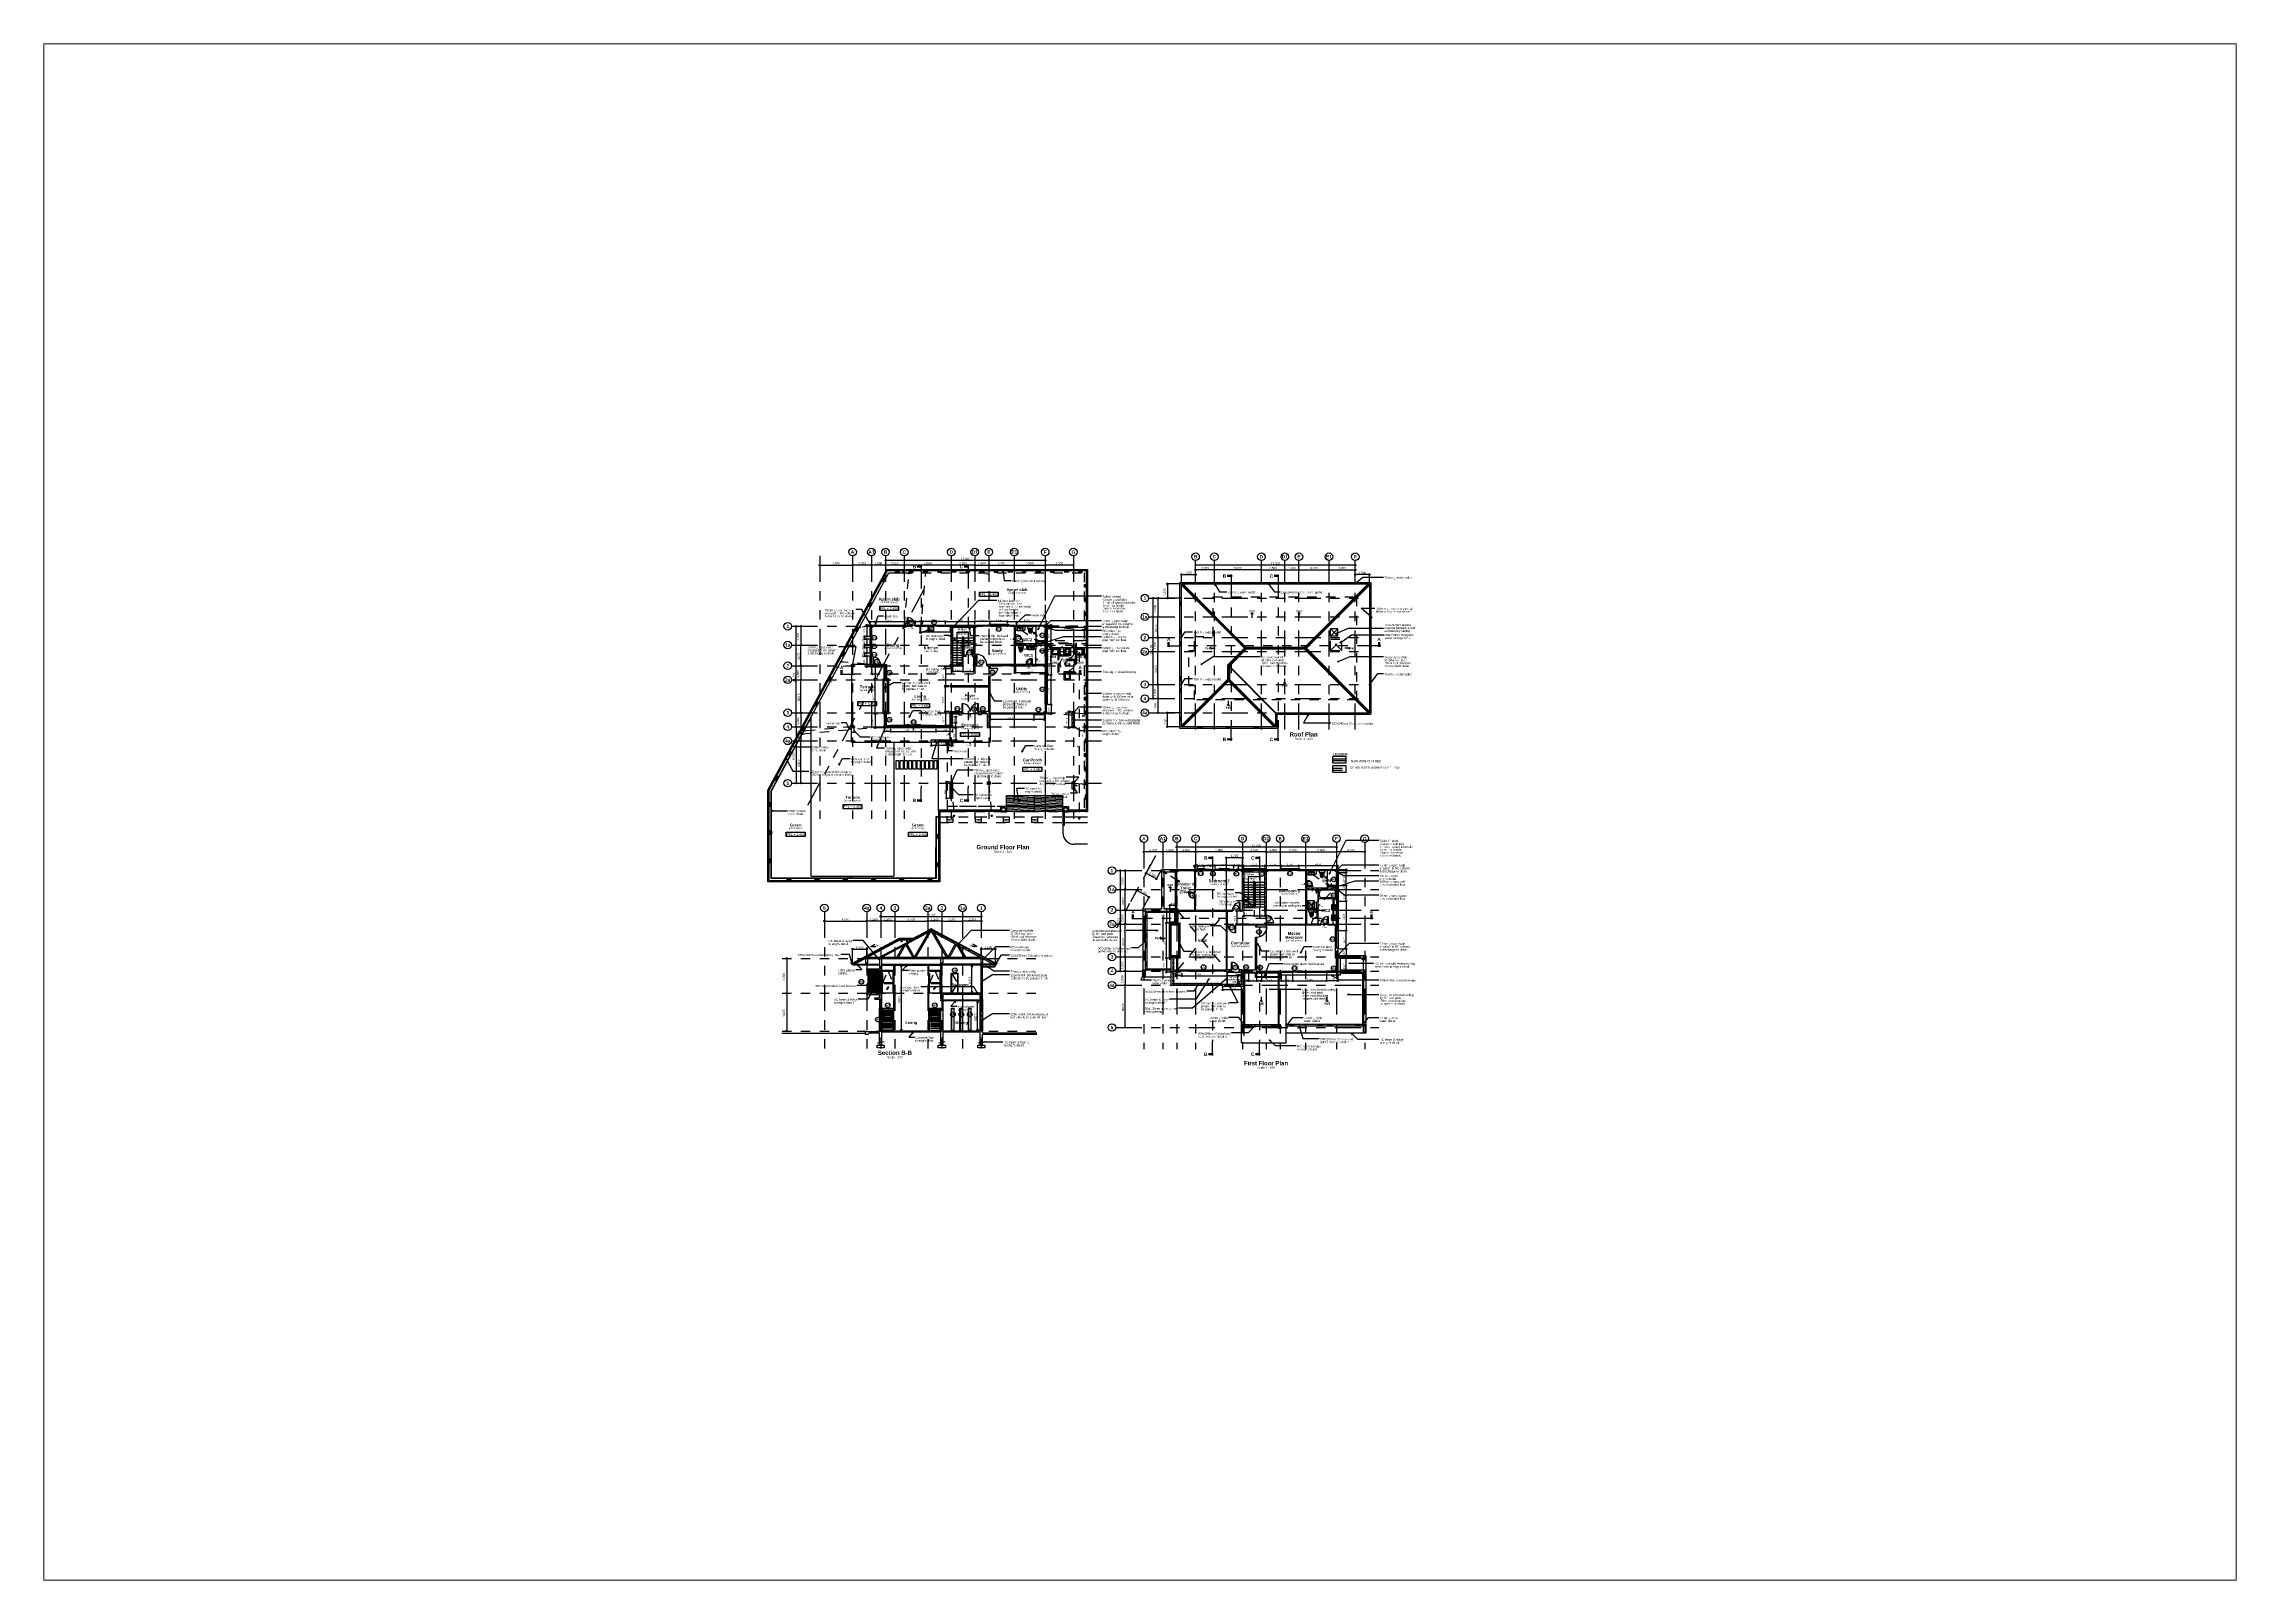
# Paper-space layout 'Working Layout' of a CAD drawing. Header units: inches. Extents: x -1151 to 1182, y -806 to 829.
# The model-space entities are those that its viewports show. They can reach past a viewport. Long polylines and large blocks are cut down to what shows.
import ezdxf

# ---------------------------------------------------------------- set-up
doc = ezdxf.new("R2010")
doc.units = ezdxf.units.IN
doc.header["$MEASUREMENT"] = 0
for name, pattern in [('PC_DASH_1', [0.125, 0.055556, -0.069444]), ('PC_DASH_2', [0.638889, 0.277778, -0.083333, 0.055556, -0.083333, 0.055556, -0.083333]), ('PC_DASH_3', [0.069444, 0.027778, -0.041667]), ('PC_DASH_4', [0.055556, 0.027778, -0.027778]), ('PC_DASH_5', [0.902778, 0.25, -0.125, 0.25, -0.125, 0.027778, -0.125])]:
    doc.linetypes.add(name, pattern=pattern)
for name, color, linetype in [('Boundary Line', 7, 'Continuous'), ('Existing works', 7, 'Continuous'), ('First Floor Plan', 7, 'Continuous'), ('Grid Line', 7, 'Continuous'), ('Ground Floor Plan', 7, 'Continuous'), ('New Works', 7, 'Continuous'), ('Roof Plan', 7, 'Continuous'), ('Section B B', 7, 'Continuous'), ('Text', 7, 'Continuous'), ('Title', 7, 'Continuous')]:
    doc.layers.add(name, color=color, linetype=linetype)

# ---------------------------------------------------------------- blocks, each defined once
blk = doc.blocks.new('PD_914014')
at = {"layer": 'Title', "color": 7}
for p, q in [((61680, -22918), (61676, -22918)), ((63092, -22918), (61680, -22918)), ((61680, -23615), (61680, -22918)), ((63092, -23615), (63092, -22918)), ((61680, -23615), (61676, -23615)), ((61680, -23918), (61676, -23918)), ((61680, -24615), (61676, -24615)), ((61680, -23615), (63092, -23615)), ((63092, -23918), (61680, -23918)), ((61680, -24615), (61680, -23918)), ((61680, -24615), (63092, -24615)), ((63092, -24615), (63092, -23918))]:
    blk.add_line(p, q, dxfattribs=at)
at = {"layer": 'Title', "color": 12, "true_color": 0xdc0806}
for p, q in [((61683, -23174), (63074, -23174)), ((61683, -23374), (63074, -23374))]:
    blk.add_line(p, q, dxfattribs=at)
at = {"layer": 'Title', "color": 30, "linetype": 'PC_DASH_1', "true_color": 0xff6402}
for p, q in [((61683, -24174), (63074, -24174)), ((61683, -24374), (63074, -24374))]:
    blk.add_line(p, q, dxfattribs=at)
at = {"layer": 'Title', "color": 7, "attachment_point": 1}
for s, insert, char_height, width in [('\\pxsm0.83;\\fHelvetica|b1|i0|c0|p253.5590;\\W0.92;LEGEND:', (61699, -22550), 253.56, 1587.5), ('\\pxsm0.83;\\fHelvetica|b0|i0|c0|p228.2031;\\W0.92;NEW WORKS IN RED', (63611, -23315), 228.2, 3210.28), ('\\pxsm0.83;\\fHelvetica|b0|i0|c0|p228.2031;\\W0.92;DEMOLISHED WORKS IN YELLOW', (63511, -24015), 228.2, 5221.11)]:
    blk.add_mtext(s, dxfattribs=dict(at, insert=insert, char_height=char_height, width=width))
blk = doc.blocks.new('PD_914015')
at = {"layer": 'Grid Line', "color": 12, "linetype": 'PC_DASH_2', "true_color": 0xdc0806}
for p, q in [((41562, -32071), (41562, -54071)), ((43562, -32071), (43562, -54071)), ((45062, -32071), (45062, -54071)), ((47062, -32071), (47062, -54071)), ((52062, -32071), (52062, -54071)), ((54562, -32071), (54562, -54071)), ((56062, -32071), (56062, -54071)), ((58762, -32071), (58762, -54071)), ((62062, -32071), (62062, -54071)), ((65062, -32071), (65062, -54071))]:
    blk.add_line(p, q, dxfattribs=at)
blk = doc.blocks.new('PD_914016')
at = {"layer": 'Grid Line', "color": 12, "true_color": 0xdc0806}
blk.add_line((43562, -33071), (41562, -33071), dxfattribs=at)
for centre in [(41562, -33071), (43562, -33071)]:
    blk.add_circle(centre, 70.6, dxfattribs=at)
at = {"layer": 'Grid Line', "color": 7, "insert": (42562, -32766), "char_height": 228.2, "width": 811.39, "attachment_point": 2}
blk.add_mtext('\\pxsm0.83;\\fHelvetica|b0|i0|c0|p228.2031;\\W0.92;2,000', dxfattribs=at)
blk = doc.blocks.new('PD_914017')
at = {"layer": 'Grid Line', "color": 12, "true_color": 0xdc0806}
blk.add_line((52062, -33071), (47062, -33071), dxfattribs=at)
for centre in [(47062, -33071), (52062, -33071)]:
    blk.add_circle(centre, 70.6, dxfattribs=at)
at = {"layer": 'Grid Line', "color": 7, "insert": (49562, -32766), "char_height": 228.2, "width": 811.39, "attachment_point": 2}
blk.add_mtext('\\pxsm0.83;\\fHelvetica|b0|i0|c0|p228.2031;\\W0.92;5,000', dxfattribs=at)
blk = doc.blocks.new('PD_914018')
at = {"layer": 'Grid Line', "color": 12, "true_color": 0xdc0806}
blk.add_line((54562, -33071), (56062, -33071), dxfattribs=at)
for centre in [(54562, -33071), (56062, -33071)]:
    blk.add_circle(centre, 70.6, dxfattribs=at)
at = {"layer": 'Grid Line', "color": 7, "insert": (55312, -32766), "char_height": 228.2, "width": 811.39, "attachment_point": 2}
blk.add_mtext('\\pxsm0.83;\\fHelvetica|b0|i0|c0|p228.2031;\\W0.92;1,500', dxfattribs=at)
blk = doc.blocks.new('PD_914019')
at = {"layer": 'Grid Line', "color": 12, "true_color": 0xdc0806}
blk.add_line((58762, -33071), (62062, -33071), dxfattribs=at)
for centre in [(58762, -33071), (62062, -33071)]:
    blk.add_circle(centre, 70.6, dxfattribs=at)
at = {"layer": 'Grid Line', "color": 7, "insert": (60412, -32766), "char_height": 228.2, "width": 811.39, "attachment_point": 2}
blk.add_mtext('\\pxsm0.83;\\fHelvetica|b0|i0|c0|p228.2031;\\W0.92;3,300', dxfattribs=at)
blk = doc.blocks.new('PD_914020')
at = {"layer": 'Grid Line', "color": 12, "true_color": 0xdc0806}
blk.add_line((56062, -33071), (58762, -33071), dxfattribs=at)
for centre in [(56062, -33071), (58762, -33071)]:
    blk.add_circle(centre, 70.6, dxfattribs=at)
at = {"layer": 'Grid Line', "color": 7, "insert": (57412, -32766), "char_height": 228.2, "width": 811.39, "attachment_point": 2}
blk.add_mtext('\\pxsm0.83;\\fHelvetica|b0|i0|c0|p228.2031;\\W0.92;2,700', dxfattribs=at)
blk = doc.blocks.new('PD_914021')
at = {"layer": 'Grid Line', "color": 12, "true_color": 0xdc0806}
blk.add_line((65062, -33071), (62062, -33071), dxfattribs=at)
for centre in [(62062, -33071), (65062, -33071)]:
    blk.add_circle(centre, 70.6, dxfattribs=at)
at = {"layer": 'Grid Line', "color": 7, "insert": (63562, -32766), "char_height": 228.2, "width": 811.39, "attachment_point": 2}
blk.add_mtext('\\pxsm0.83;\\fHelvetica|b0|i0|c0|p228.2031;\\W0.92;3,000', dxfattribs=at)
blk = doc.blocks.new('PD_914022')
at = {"layer": 'Grid Line', "color": 12, "true_color": 0xdc0806}
blk.add_line((62062, -32571), (45062, -32571), dxfattribs=at)
for centre in [(45062, -32571), (62062, -32571)]:
    blk.add_circle(centre, 70.6, dxfattribs=at)
at = {"layer": 'Grid Line', "color": 7, "insert": (53562, -32266), "char_height": 228.2, "width": 987.78, "attachment_point": 2}
blk.add_mtext('\\pxsm0.83;\\fHelvetica|b0|i0|c0|p228.2031;\\W0.92;17,000', dxfattribs=at)
blk = doc.blocks.new('PD_914023')
at = {"layer": 'Grid Line', "color": 12, "true_color": 0xdc0806}
blk.add_line((47062, -33071), (45062, -33071), dxfattribs=at)
for centre in [(45062, -33071), (47062, -33071)]:
    blk.add_circle(centre, 70.6, dxfattribs=at)
at = {"layer": 'Grid Line', "color": 7, "insert": (46062, -32766), "char_height": 228.2, "width": 811.39, "attachment_point": 2}
blk.add_mtext('\\pxsm0.83;\\fHelvetica|b0|i0|c0|p228.2031;\\W0.92;2,000', dxfattribs=at)
blk = doc.blocks.new('PD_914024')
at = {"layer": 'Grid Line', "color": 12, "true_color": 0xdc0806}
blk.add_line((45062, -33071), (43562, -33071), dxfattribs=at)
for centre in [(43562, -33071), (45062, -33071)]:
    blk.add_circle(centre, 70.6, dxfattribs=at)
at = {"layer": 'Grid Line', "color": 7, "insert": (44312, -32766), "char_height": 228.2, "width": 811.39, "attachment_point": 2}
blk.add_mtext('\\pxsm0.83;\\fHelvetica|b0|i0|c0|p228.2031;\\W0.92;1,500', dxfattribs=at)
blk = doc.blocks.new('PD_914025')
at = {"layer": 'Grid Line', "color": 12, "true_color": 0xdc0806}
blk.add_line((54562, -33071), (52062, -33071), dxfattribs=at)
for centre in [(52062, -33071), (54562, -33071)]:
    blk.add_circle(centre, 70.6, dxfattribs=at)
at = {"layer": 'Grid Line', "color": 7, "insert": (53312, -32766), "char_height": 228.2, "width": 811.39, "attachment_point": 2}
blk.add_mtext('\\pxsm0.83;\\fHelvetica|b0|i0|c0|p228.2031;\\W0.92;2,500', dxfattribs=at)
blk = doc.blocks.new('PD_914026')
at = {"layer": 'Grid Line', "color": 12, "true_color": 0xdc0806}
blk.add_line((5062, -9071), (5062, -11071), dxfattribs=at)
for centre in [(5062, -9071), (5062, -11071)]:
    blk.add_circle(centre, 70.6, dxfattribs=at)
at = {"layer": 'Grid Line', "color": 7, "insert": (4638, -10190), "char_height": 228.2, "width": 811.39, "attachment_point": 2, "rotation": 90}
blk.add_mtext('\\pxsm0.83;\\fHelvetica|b0|i0|c0|p228.2031;\\W0.92;2,000', dxfattribs=at)
blk = doc.blocks.new('PD_914027')
at = {"layer": 'Grid Line', "color": 12, "true_color": 0xdc0806}
blk.add_line((5062, -13271), (5062, -11071), dxfattribs=at)
for centre in [(5062, -11071), (5062, -13271)]:
    blk.add_circle(centre, 70.6, dxfattribs=at)
at = {"layer": 'Grid Line', "color": 7, "insert": (4956, -12290), "char_height": 228.2, "width": 811.39, "attachment_point": 2, "rotation": 270}
blk.add_mtext('\\pxsm0.83;\\fHelvetica|b0|i0|c0|p228.2031;\\W0.92;2,200', dxfattribs=at)
blk = doc.blocks.new('PD_914028')
at = {"layer": 'Grid Line', "color": 12, "true_color": 0xdc0806}
blk.add_line((5062, -13271), (5062, -14771), dxfattribs=at)
for centre in [(5062, -13271), (5062, -14771)]:
    blk.add_circle(centre, 70.6, dxfattribs=at)
at = {"layer": 'Grid Line', "color": 7, "insert": (4638, -14140), "char_height": 228.2, "width": 811.39, "attachment_point": 2, "rotation": 90}
blk.add_mtext('\\pxsm0.83;\\fHelvetica|b0|i0|c0|p228.2031;\\W0.92;1,500', dxfattribs=at)
blk = doc.blocks.new('PD_914029')
at = {"layer": 'Grid Line', "color": 12, "true_color": 0xdc0806}
blk.add_line((5062, -18271), (5062, -14771), dxfattribs=at)
for centre in [(5062, -14771), (5062, -18271)]:
    blk.add_circle(centre, 70.6, dxfattribs=at)
at = {"layer": 'Grid Line', "color": 7, "insert": (4956, -16640), "char_height": 228.2, "width": 811.39, "attachment_point": 2, "rotation": 270}
blk.add_mtext('\\pxsm0.83;\\fHelvetica|b0|i0|c0|p228.2031;\\W0.92;3,500', dxfattribs=at)
blk = doc.blocks.new('PD_914030')
at = {"layer": 'Grid Line', "color": 12, "true_color": 0xdc0806}
blk.add_line((5062, -18271), (5062, -19771), dxfattribs=at)
for centre in [(5062, -18271), (5062, -19771)]:
    blk.add_circle(centre, 70.6, dxfattribs=at)
at = {"layer": 'Grid Line', "color": 7, "insert": (4638, -19140), "char_height": 228.2, "width": 811.39, "attachment_point": 2, "rotation": 90}
blk.add_mtext('\\pxsm0.83;\\fHelvetica|b0|i0|c0|p228.2031;\\W0.92;1,500', dxfattribs=at)
blk = doc.blocks.new('PD_914031')
at = {"layer": 'Grid Line', "color": 12, "true_color": 0xdc0806}
blk.add_line((5062, -25771), (5062, -21271), dxfattribs=at)
for centre in [(5062, -21271), (5062, -25771)]:
    blk.add_circle(centre, 70.6, dxfattribs=at)
at = {"layer": 'Grid Line', "color": 7, "insert": (4956, -23640), "char_height": 228.2, "width": 811.39, "attachment_point": 2, "rotation": 270}
blk.add_mtext('\\pxsm0.83;\\fHelvetica|b0|i0|c0|p228.2031;\\W0.92;4,500', dxfattribs=at)
blk = doc.blocks.new('PD_914032')
at = {"layer": 'Grid Line', "color": 12, "true_color": 0xdc0806}
blk.add_line((4562, -19771), (4562, -9071), dxfattribs=at)
for centre in [(4562, -9071), (4562, -19771)]:
    blk.add_circle(centre, 70.6, dxfattribs=at)
at = {"layer": 'Grid Line', "color": 7, "insert": (4456, -14540), "char_height": 228.2, "width": 987.78, "attachment_point": 2, "rotation": 270}
blk.add_mtext('\\pxsm0.83;\\fHelvetica|b0|i0|c0|p228.2031;\\W0.92;10,700', dxfattribs=at)
blk = doc.blocks.new('PD_914033')
at = {"layer": 'Grid Line', "color": 12, "true_color": 0xdc0806}
blk.add_line((5062, -19771), (5062, -21271), dxfattribs=at)
for centre in [(5062, -19771), (5062, -21271)]:
    blk.add_circle(centre, 70.6, dxfattribs=at)
at = {"layer": 'Grid Line', "color": 7, "insert": (4638, -20640), "char_height": 228.2, "width": 811.39, "attachment_point": 2, "rotation": 90}
blk.add_mtext('\\pxsm0.83;\\fHelvetica|b0|i0|c0|p228.2031;\\W0.92;1,500', dxfattribs=at)
blk = doc.blocks.new('PD_914034')
at = {"layer": 'Grid Line', "color": 12, "true_color": 0xdc0806}
blk.add_line((12562, -2571), (10562, -2571), dxfattribs=at)
for centre in [(10562, -2571), (12562, -2571)]:
    blk.add_circle(centre, 70.6, dxfattribs=at)
at = {"layer": 'Grid Line', "color": 7, "insert": (11562, -2266), "char_height": 228.2, "width": 811.39, "attachment_point": 2}
blk.add_mtext('\\pxsm0.83;\\fHelvetica|b0|i0|c0|p228.2031;\\W0.92;2,000', dxfattribs=at)
blk = doc.blocks.new('PD_914035')
at = {"layer": 'Grid Line', "color": 12, "true_color": 0xdc0806}
blk.add_line((21062, -2571), (16062, -2571), dxfattribs=at)
for centre in [(16062, -2571), (21062, -2571)]:
    blk.add_circle(centre, 70.6, dxfattribs=at)
at = {"layer": 'Grid Line', "color": 7, "insert": (18562, -2266), "char_height": 228.2, "width": 811.39, "attachment_point": 2}
blk.add_mtext('\\pxsm0.83;\\fHelvetica|b0|i0|c0|p228.2031;\\W0.92;5,000', dxfattribs=at)
blk = doc.blocks.new('PD_914036')
at = {"layer": 'Grid Line', "color": 12, "true_color": 0xdc0806}
blk.add_line((23562, -2571), (25062, -2571), dxfattribs=at)
for centre in [(23562, -2571), (25062, -2571)]:
    blk.add_circle(centre, 70.6, dxfattribs=at)
at = {"layer": 'Grid Line', "color": 7, "insert": (24312, -2266), "char_height": 228.2, "width": 811.39, "attachment_point": 2}
blk.add_mtext('\\pxsm0.83;\\fHelvetica|b0|i0|c0|p228.2031;\\W0.92;1,500', dxfattribs=at)
blk = doc.blocks.new('PD_914037')
at = {"layer": 'Grid Line', "color": 12, "true_color": 0xdc0806}
blk.add_line((27762, -2571), (31062, -2571), dxfattribs=at)
for centre in [(27762, -2571), (31062, -2571)]:
    blk.add_circle(centre, 70.6, dxfattribs=at)
at = {"layer": 'Grid Line', "color": 7, "insert": (29412, -2266), "char_height": 228.2, "width": 811.39, "attachment_point": 2}
blk.add_mtext('\\pxsm0.83;\\fHelvetica|b0|i0|c0|p228.2031;\\W0.92;3,300', dxfattribs=at)
blk = doc.blocks.new('PD_914038')
at = {"layer": 'Grid Line', "color": 12, "true_color": 0xdc0806}
blk.add_line((25062, -2571), (27762, -2571), dxfattribs=at)
for centre in [(25062, -2571), (27762, -2571)]:
    blk.add_circle(centre, 70.6, dxfattribs=at)
at = {"layer": 'Grid Line', "color": 7, "insert": (26412, -2266), "char_height": 228.2, "width": 811.39, "attachment_point": 2}
blk.add_mtext('\\pxsm0.83;\\fHelvetica|b0|i0|c0|p228.2031;\\W0.92;2,700', dxfattribs=at)
blk = doc.blocks.new('PD_914039')
at = {"layer": 'Grid Line', "color": 12, "true_color": 0xdc0806}
blk.add_line((34062, -2571), (31062, -2571), dxfattribs=at)
for centre in [(31062, -2571), (34062, -2571)]:
    blk.add_circle(centre, 70.6, dxfattribs=at)
at = {"layer": 'Grid Line', "color": 7, "insert": (32562, -2266), "char_height": 228.2, "width": 811.39, "attachment_point": 2}
blk.add_mtext('\\pxsm0.83;\\fHelvetica|b0|i0|c0|p228.2031;\\W0.92;3,000', dxfattribs=at)
blk = doc.blocks.new('PD_914040')
at = {"layer": 'Grid Line', "color": 12, "true_color": 0xdc0806}
blk.add_line((31062, -2071), (14062, -2071), dxfattribs=at)
for centre in [(14062, -2071), (31062, -2071)]:
    blk.add_circle(centre, 70.6, dxfattribs=at)
at = {"layer": 'Grid Line', "color": 7, "insert": (22562, -1766), "char_height": 228.2, "width": 987.78, "attachment_point": 2}
blk.add_mtext('\\pxsm0.83;\\fHelvetica|b0|i0|c0|p228.2031;\\W0.92;17,000', dxfattribs=at)
blk = doc.blocks.new('PD_914041')
at = {"layer": 'Grid Line', "color": 12, "true_color": 0xdc0806}
blk.add_line((16062, -2571), (14062, -2571), dxfattribs=at)
for centre in [(14062, -2571), (16062, -2571)]:
    blk.add_circle(centre, 70.6, dxfattribs=at)
at = {"layer": 'Grid Line', "color": 7, "insert": (15062, -2266), "char_height": 228.2, "width": 811.39, "attachment_point": 2}
blk.add_mtext('\\pxsm0.83;\\fHelvetica|b0|i0|c0|p228.2031;\\W0.92;2,000', dxfattribs=at)
blk = doc.blocks.new('PD_914042')
at = {"layer": 'Grid Line', "color": 12, "true_color": 0xdc0806}
blk.add_line((14062, -2571), (12562, -2571), dxfattribs=at)
for centre in [(12562, -2571), (14062, -2571)]:
    blk.add_circle(centre, 70.6, dxfattribs=at)
at = {"layer": 'Grid Line', "color": 7, "insert": (13312, -2266), "char_height": 228.2, "width": 811.39, "attachment_point": 2}
blk.add_mtext('\\pxsm0.83;\\fHelvetica|b0|i0|c0|p228.2031;\\W0.92;1,500', dxfattribs=at)
blk = doc.blocks.new('PD_914043')
at = {"layer": 'Grid Line', "color": 12, "linetype": 'PC_DASH_2', "true_color": 0xdc0806}
for p, q in [((47062, -20071), (47062, -2071)), ((49062, -20071), (49062, -2071)), ((54062, -20071), (54062, -2071)), ((56562, -20071), (56562, -2071)), ((58062, -20071), (58062, -2071)), ((61262, -20071), (61262, -2071)), ((64062, -20071), (64062, -2071))]:
    blk.add_line(p, q, dxfattribs=at)
blk = doc.blocks.new('PD_914044')
at = {"layer": 'Grid Line', "color": 12, "linetype": 'PC_DASH_2', "true_color": 0xdc0806}
for p, q in [((42062, -6071), (65062, -6071)), ((42062, -8071), (65062, -8071)), ((42062, -10271), (65062, -10271)), ((42062, -11771), (65062, -11771)), ((42062, -15271), (65062, -15271)), ((42062, -16771), (65062, -16771)), ((42062, -18271), (65062, -18271))]:
    blk.add_line(p, q, dxfattribs=at)
blk = doc.blocks.new('PD_914045')
at = {"layer": 'Grid Line', "color": 12, "true_color": 0xdc0806}
blk.add_line((54062, -3071), (49062, -3071), dxfattribs=at)
for centre in [(49062, -3071), (54062, -3071)]:
    blk.add_circle(centre, 70.6, dxfattribs=at)
at = {"layer": 'Grid Line', "color": 7, "insert": (51562, -2766), "char_height": 228.2, "width": 811.39, "attachment_point": 2}
blk.add_mtext('\\pxsm0.83;\\fHelvetica|b0|i0|c0|p228.2031;\\W0.92;5,000', dxfattribs=at)
blk = doc.blocks.new('PD_914046')
at = {"layer": 'Grid Line', "color": 12, "true_color": 0xdc0806}
blk.add_line((56562, -3071), (58062, -3071), dxfattribs=at)
for centre in [(56562, -3071), (58062, -3071)]:
    blk.add_circle(centre, 70.6, dxfattribs=at)
at = {"layer": 'Grid Line', "color": 7, "insert": (57312, -2766), "char_height": 228.2, "width": 811.39, "attachment_point": 2}
blk.add_mtext('\\pxsm0.83;\\fHelvetica|b0|i0|c0|p228.2031;\\W0.92;1,500', dxfattribs=at)
blk = doc.blocks.new('PD_914047')
at = {"layer": 'Grid Line', "color": 12, "true_color": 0xdc0806}
blk.add_line((61262, -3071), (64062, -3071), dxfattribs=at)
for centre in [(61262, -3071), (64062, -3071)]:
    blk.add_circle(centre, 70.6, dxfattribs=at)
at = {"layer": 'Grid Line', "color": 7, "insert": (62662, -2766), "char_height": 228.2, "width": 811.39, "attachment_point": 2}
blk.add_mtext('\\pxsm0.83;\\fHelvetica|b0|i0|c0|p228.2031;\\W0.92;2,800', dxfattribs=at)
blk = doc.blocks.new('PD_914048')
at = {"layer": 'Grid Line', "color": 12, "true_color": 0xdc0806}
blk.add_line((58062, -3071), (61262, -3071), dxfattribs=at)
for centre in [(58062, -3071), (61262, -3071)]:
    blk.add_circle(centre, 70.6, dxfattribs=at)
at = {"layer": 'Grid Line', "color": 7, "insert": (59662, -2766), "char_height": 228.2, "width": 811.39, "attachment_point": 2}
blk.add_mtext('\\pxsm0.83;\\fHelvetica|b0|i0|c0|p228.2031;\\W0.92;3,200', dxfattribs=at)
blk = doc.blocks.new('PD_914049')
at = {"layer": 'Grid Line', "color": 12, "true_color": 0xdc0806}
blk.add_line((64062, -2571), (47062, -2571), dxfattribs=at)
for centre in [(47062, -2571), (64062, -2571)]:
    blk.add_circle(centre, 70.6, dxfattribs=at)
at = {"layer": 'Grid Line', "color": 7, "insert": (55562, -2266), "char_height": 228.2, "width": 987.78, "attachment_point": 2}
blk.add_mtext('\\pxsm0.83;\\fHelvetica|b0|i0|c0|p228.2031;\\W0.92;17,000', dxfattribs=at)
blk = doc.blocks.new('PD_914050')
at = {"layer": 'Grid Line', "color": 12, "true_color": 0xdc0806}
blk.add_line((43062, -10271), (43062, -8071), dxfattribs=at)
for centre in [(43062, -8071), (43062, -10271)]:
    blk.add_circle(centre, 70.6, dxfattribs=at)
at = {"layer": 'Grid Line', "color": 7, "insert": (42956, -9290), "char_height": 228.2, "width": 811.39, "attachment_point": 2, "rotation": 270}
blk.add_mtext('\\pxsm0.83;\\fHelvetica|b0|i0|c0|p228.2031;\\W0.92;2,200', dxfattribs=at)
blk = doc.blocks.new('PD_914051')
at = {"layer": 'Grid Line', "color": 12, "true_color": 0xdc0806}
blk.add_line((43062, -6071), (43062, -8071), dxfattribs=at)
for centre in [(43062, -6071), (43062, -8071)]:
    blk.add_circle(centre, 70.6, dxfattribs=at)
at = {"layer": 'Grid Line', "color": 7, "insert": (42638, -7190), "char_height": 228.2, "width": 811.39, "attachment_point": 2, "rotation": 90}
blk.add_mtext('\\pxsm0.83;\\fHelvetica|b0|i0|c0|p228.2031;\\W0.92;2,000', dxfattribs=at)
blk = doc.blocks.new('PD_914052')
at = {"layer": 'Grid Line', "color": 12, "true_color": 0xdc0806}
blk.add_line((43062, -10271), (43062, -11771), dxfattribs=at)
for centre in [(43062, -10271), (43062, -11771)]:
    blk.add_circle(centre, 70.6, dxfattribs=at)
at = {"layer": 'Grid Line', "color": 7, "insert": (42638, -11140), "char_height": 228.2, "width": 811.39, "attachment_point": 2, "rotation": 90}
blk.add_mtext('\\pxsm0.83;\\fHelvetica|b0|i0|c0|p228.2031;\\W0.92;1,500', dxfattribs=at)
blk = doc.blocks.new('PD_914053')
at = {"layer": 'Grid Line', "color": 12, "true_color": 0xdc0806}
blk.add_line((43062, -15271), (43062, -11771), dxfattribs=at)
for centre in [(43062, -11771), (43062, -15271)]:
    blk.add_circle(centre, 70.6, dxfattribs=at)
at = {"layer": 'Grid Line', "color": 7, "insert": (42956, -13640), "char_height": 228.2, "width": 811.39, "attachment_point": 2, "rotation": 270}
blk.add_mtext('\\pxsm0.83;\\fHelvetica|b0|i0|c0|p228.2031;\\W0.92;3,500', dxfattribs=at)
blk = doc.blocks.new('PD_914054')
at = {"layer": 'Grid Line', "color": 12, "true_color": 0xdc0806}
blk.add_line((43062, -15271), (43062, -16771), dxfattribs=at)
for centre in [(43062, -15271), (43062, -16771)]:
    blk.add_circle(centre, 70.6, dxfattribs=at)
at = {"layer": 'Grid Line', "color": 7, "insert": (42638, -16140), "char_height": 228.2, "width": 811.39, "attachment_point": 2, "rotation": 90}
blk.add_mtext('\\pxsm0.83;\\fHelvetica|b0|i0|c0|p228.2031;\\W0.92;1,500', dxfattribs=at)
blk = doc.blocks.new('PD_914055')
at = {"layer": 'Grid Line', "color": 12, "true_color": 0xdc0806}
blk.add_line((42562, -16771), (42562, -6071), dxfattribs=at)
for centre in [(42562, -6071), (42562, -16771)]:
    blk.add_circle(centre, 70.6, dxfattribs=at)
at = {"layer": 'Grid Line', "color": 7, "insert": (42456, -11540), "char_height": 228.2, "width": 987.78, "attachment_point": 2, "rotation": 270}
blk.add_mtext('\\pxsm0.83;\\fHelvetica|b0|i0|c0|p228.2031;\\W0.92;10,700', dxfattribs=at)
blk = doc.blocks.new('PD_914056')
at = {"layer": 'Grid Line', "color": 12, "true_color": 0xdc0806}
blk.add_line((49062, -3071), (47062, -3071), dxfattribs=at)
for centre in [(47062, -3071), (49062, -3071)]:
    blk.add_circle(centre, 70.6, dxfattribs=at)
at = {"layer": 'Grid Line', "color": 7, "insert": (48062, -2766), "char_height": 228.2, "width": 811.39, "attachment_point": 2}
blk.add_mtext('\\pxsm0.83;\\fHelvetica|b0|i0|c0|p228.2031;\\W0.92;2,000', dxfattribs=at)
blk = doc.blocks.new('PD_914057')
at = {"layer": 'Grid Line', "color": 12, "true_color": 0xdc0806}
blk.add_line((43062, -16771), (43062, -18271), dxfattribs=at)
for centre in [(43062, -16771), (43062, -18271)]:
    blk.add_circle(centre, 70.6, dxfattribs=at)
at = {"layer": 'Grid Line', "color": 7, "insert": (42638, -17640), "char_height": 228.2, "width": 811.39, "attachment_point": 2, "rotation": 90}
blk.add_mtext('\\pxsm0.83;\\fHelvetica|b0|i0|c0|p228.2031;\\W0.92;1,500', dxfattribs=at)
blk = doc.blocks.new('PD_914058')
at = {"layer": 'Grid Line', "color": 12, "true_color": 0xdc0806}
blk.add_line((54062, -3071), (56562, -3071), dxfattribs=at)
for centre in [(54062, -3071), (56562, -3071)]:
    blk.add_circle(centre, 70.6, dxfattribs=at)
at = {"layer": 'Grid Line', "color": 7, "insert": (55312, -2766), "char_height": 228.2, "width": 811.39, "attachment_point": 2}
blk.add_mtext('\\pxsm0.83;\\fHelvetica|b0|i0|c0|p228.2031;\\W0.92;2,500', dxfattribs=at)
blk = doc.blocks.new('PD_914059')
at = {"layer": 'Grid Line', "color": 12, "true_color": 0xdc0806}
blk.add_line((23562, -2571), (21062, -2571), dxfattribs=at)
for centre in [(21062, -2571), (23562, -2571)]:
    blk.add_circle(centre, 70.6, dxfattribs=at)
at = {"layer": 'Grid Line', "color": 7, "insert": (22312, -2266), "char_height": 228.2, "width": 811.39, "attachment_point": 2}
blk.add_mtext('\\pxsm0.83;\\fHelvetica|b0|i0|c0|p228.2031;\\W0.92;2,500', dxfattribs=at)
blk = doc.blocks.new('PD_914061')
at = {"layer": 'Grid Line', "color": 12, "true_color": 0xdc0806}
blk.add_line((65562, -3571), (64062, -3571), dxfattribs=at)
for centre in [(64062, -3571), (65562, -3571)]:
    blk.add_circle(centre, 70.6, dxfattribs=at)
at = {"layer": 'Grid Line', "color": 7, "insert": (64812, -3266), "char_height": 228.2, "width": 811.39, "attachment_point": 2}
blk.add_mtext('\\pxsm0.83;\\fHelvetica|b0|i0|c0|p228.2031;\\W0.92;1,500', dxfattribs=at)
blk = doc.blocks.new('PD_914060')
at = {"layer": 'Grid Line', "color": 12, "true_color": 0xdc0806}
for p, q in [((64062, -4471), (64062, -3471)), ((65562, -4471), (65562, -3471))]:
    blk.add_line(p, q, dxfattribs=at)
at = {"layer": 'Grid Line'}
blk.add_blockref('PD_914061', (0, 0), dxfattribs=at)
blk = doc.blocks.new('PD_914063')
at = {"layer": 'Grid Line', "color": 12, "true_color": 0xdc0806}
blk.add_line((45562, -3571), (47062, -3571), dxfattribs=at)
for centre in [(45562, -3571), (47062, -3571)]:
    blk.add_circle(centre, 70.6, dxfattribs=at)
at = {"layer": 'Grid Line', "color": 7, "insert": (46312, -3266), "char_height": 228.2, "width": 811.39, "attachment_point": 2}
blk.add_mtext('\\pxsm0.83;\\fHelvetica|b0|i0|c0|p228.2031;\\W0.92;1,500', dxfattribs=at)
blk = doc.blocks.new('PD_914062')
at = {"layer": 'Grid Line', "color": 12, "true_color": 0xdc0806}
for p, q in [((45562, -4471), (45562, -3471)), ((47062, -4471), (47062, -3471))]:
    blk.add_line(p, q, dxfattribs=at)
at = {"layer": 'Grid Line'}
blk.add_blockref('PD_914063', (0, 0), dxfattribs=at)
blk = doc.blocks.new('PD_914065')
at = {"layer": 'Grid Line', "color": 12, "true_color": 0xdc0806}
blk.add_line((44062, -19771), (44062, -18271), dxfattribs=at)
for centre in [(44062, -18271), (44062, -19771)]:
    blk.add_circle(centre, 70.6, dxfattribs=at)
at = {"layer": 'Grid Line', "color": 7, "insert": (43956, -19140), "char_height": 228.2, "width": 811.39, "attachment_point": 2, "rotation": 270}
blk.add_mtext('\\pxsm0.83;\\fHelvetica|b0|i0|c0|p228.2031;\\W0.92;1,500', dxfattribs=at)
blk = doc.blocks.new('PD_914064')
at = {"layer": 'Grid Line', "color": 12, "true_color": 0xdc0806}
for p, q in [((45462, -18271), (43962, -18271)), ((45462, -19771), (43962, -19771))]:
    blk.add_line(p, q, dxfattribs=at)
at = {"layer": 'Grid Line'}
blk.add_blockref('PD_914065', (0, 0), dxfattribs=at)
blk = doc.blocks.new('PD_914067')
at = {"layer": 'Grid Line', "color": 12, "true_color": 0xdc0806}
blk.add_line((44062, -4571), (44062, -6071), dxfattribs=at)
for centre in [(44062, -4571), (44062, -6071)]:
    blk.add_circle(centre, 70.6, dxfattribs=at)
at = {"layer": 'Grid Line', "color": 7, "insert": (43638, -5440), "char_height": 228.2, "width": 811.39, "attachment_point": 2, "rotation": 90}
blk.add_mtext('\\pxsm0.83;\\fHelvetica|b0|i0|c0|p228.2031;\\W0.92;1,500', dxfattribs=at)
blk = doc.blocks.new('PD_914066')
at = {"layer": 'Grid Line', "color": 12, "true_color": 0xdc0806}
for p, q in [((45462, -4571), (43962, -4571)), ((45462, -6071), (43962, -6071))]:
    blk.add_line(p, q, dxfattribs=at)
at = {"layer": 'Grid Line'}
blk.add_blockref('PD_914067', (0, 0), dxfattribs=at)
blk = doc.blocks.new('PD_914068')
at = {"layer": 'Grid Line', "color": 12, "true_color": 0xdc0806}
blk.add_circle((3662, -9071), 400, dxfattribs=at)
at = {"layer": 'Grid Line', "color": 12, "true_color": 0xdc0806, "insert": (3662, -8899), "char_height": 354.98, "width": 282.22, "attachment_point": 2}
blk.add_mtext('\\pxsm0.83;\\fHelvetica|b1|i0|c0|p354.9826;\\W0.92;1', dxfattribs=at)
blk = doc.blocks.new('PD_914069')
at = {"layer": 'Grid Line', "color": 12, "true_color": 0xdc0806}
blk.add_circle((41662, -6071), 400, dxfattribs=at)
at = {"layer": 'Grid Line', "color": 12, "true_color": 0xdc0806, "insert": (41662, -5899), "char_height": 354.98, "width": 282.22, "attachment_point": 2}
blk.add_mtext('\\pxsm0.83;\\fHelvetica|b1|i0|c0|p354.9826;\\W0.92;1', dxfattribs=at)
blk = doc.blocks.new('PD_914070')
at = {"layer": 'Grid Line', "color": 12, "true_color": 0xdc0806}
blk.add_circle((3662, -13271), 400, dxfattribs=at)
at = {"layer": 'Grid Line', "color": 12, "true_color": 0xdc0806, "insert": (3662, -13099), "char_height": 354.98, "width": 282.22, "attachment_point": 2}
blk.add_mtext('\\pxsm0.83;\\fHelvetica|b1|i0|c0|p354.9826;\\W0.92;2', dxfattribs=at)
blk = doc.blocks.new('PD_914071')
at = {"layer": 'Grid Line', "color": 12, "true_color": 0xdc0806}
blk.add_circle((41662, -10271), 400, dxfattribs=at)
at = {"layer": 'Grid Line', "color": 12, "true_color": 0xdc0806, "insert": (41662, -10099), "char_height": 354.98, "width": 282.22, "attachment_point": 2}
blk.add_mtext('\\pxsm0.83;\\fHelvetica|b1|i0|c0|p354.9826;\\W0.92;2', dxfattribs=at)
blk = doc.blocks.new('PD_914072')
at = {"layer": 'Grid Line', "color": 12, "true_color": 0xdc0806}
blk.add_circle((3662, -14771), 400, dxfattribs=at)
at = {"layer": 'Grid Line', "color": 12, "true_color": 0xdc0806, "insert": (3662, -14599), "char_height": 354.98, "width": 564.44, "attachment_point": 2}
blk.add_mtext('\\pxsm0.83;\\fHelvetica|b1|i0|c0|p354.9826;\\W0.92;2a', dxfattribs=at)
blk = doc.blocks.new('PD_914073')
at = {"layer": 'Grid Line', "color": 12, "true_color": 0xdc0806}
blk.add_circle((41662, -11771), 400, dxfattribs=at)
at = {"layer": 'Grid Line', "color": 12, "true_color": 0xdc0806, "insert": (41662, -11599), "char_height": 354.98, "width": 564.44, "attachment_point": 2}
blk.add_mtext('\\pxsm0.83;\\fHelvetica|b1|i0|c0|p354.9826;\\W0.92;2a', dxfattribs=at)
blk = doc.blocks.new('PD_914074')
at = {"layer": 'Grid Line', "color": 12, "true_color": 0xdc0806}
blk.add_circle((3662, -18271), 400, dxfattribs=at)
at = {"layer": 'Grid Line', "color": 12, "true_color": 0xdc0806, "insert": (3662, -18099), "char_height": 354.98, "width": 282.22, "attachment_point": 2}
blk.add_mtext('\\pxsm0.83;\\fHelvetica|b1|i0|c0|p354.9826;\\W0.92;3', dxfattribs=at)
blk = doc.blocks.new('PD_914075')
at = {"layer": 'Grid Line', "color": 12, "true_color": 0xdc0806}
blk.add_circle((41662, -15271), 400, dxfattribs=at)
at = {"layer": 'Grid Line', "color": 12, "true_color": 0xdc0806, "insert": (41662, -15099), "char_height": 354.98, "width": 282.22, "attachment_point": 2}
blk.add_mtext('\\pxsm0.83;\\fHelvetica|b1|i0|c0|p354.9826;\\W0.92;3', dxfattribs=at)
blk = doc.blocks.new('PD_914076')
at = {"layer": 'Grid Line', "color": 12, "true_color": 0xdc0806}
blk.add_circle((3662, -19771), 400, dxfattribs=at)
at = {"layer": 'Grid Line', "color": 12, "true_color": 0xdc0806, "insert": (3662, -19599), "char_height": 354.98, "width": 282.22, "attachment_point": 2}
blk.add_mtext('\\pxsm0.83;\\fHelvetica|b1|i0|c0|p354.9826;\\W0.92;4', dxfattribs=at)
blk = doc.blocks.new('PD_914077')
at = {"layer": 'Grid Line', "color": 12, "true_color": 0xdc0806}
blk.add_circle((41662, -16771), 400, dxfattribs=at)
at = {"layer": 'Grid Line', "color": 12, "true_color": 0xdc0806, "insert": (41662, -16599), "char_height": 354.98, "width": 282.22, "attachment_point": 2}
blk.add_mtext('\\pxsm0.83;\\fHelvetica|b1|i0|c0|p354.9826;\\W0.92;4', dxfattribs=at)
blk = doc.blocks.new('PD_914078')
at = {"layer": 'Grid Line', "color": 12, "true_color": 0xdc0806}
blk.add_circle((3662, -21271), 400, dxfattribs=at)
at = {"layer": 'Grid Line', "color": 12, "true_color": 0xdc0806, "insert": (3662, -21099), "char_height": 354.98, "width": 564.44, "attachment_point": 2}
blk.add_mtext('\\pxsm0.83;\\fHelvetica|b1|i0|c0|p354.9826;\\W0.92;4a', dxfattribs=at)
blk = doc.blocks.new('PD_914079')
at = {"layer": 'Grid Line', "color": 12, "true_color": 0xdc0806}
blk.add_circle((3662, -25771), 400, dxfattribs=at)
at = {"layer": 'Grid Line', "color": 12, "true_color": 0xdc0806, "insert": (3662, -25599), "char_height": 354.98, "width": 282.22, "attachment_point": 2}
blk.add_mtext('\\pxsm0.83;\\fHelvetica|b1|i0|c0|p354.9826;\\W0.92;5', dxfattribs=at)
blk = doc.blocks.new('PD_914080')
at = {"layer": 'Grid Line', "color": 12, "true_color": 0xdc0806}
blk.add_circle((3662, -11071), 400, dxfattribs=at)
at = {"layer": 'Grid Line', "color": 12, "true_color": 0xdc0806, "insert": (3662, -10899), "char_height": 354.98, "width": 564.44, "attachment_point": 2}
blk.add_mtext('\\pxsm0.83;\\fHelvetica|b1|i0|c0|p354.9826;\\W0.92;1a', dxfattribs=at)
blk = doc.blocks.new('PD_914081')
at = {"layer": 'Grid Line', "color": 12, "true_color": 0xdc0806}
blk.add_circle((41662, -8071), 400, dxfattribs=at)
at = {"layer": 'Grid Line', "color": 12, "true_color": 0xdc0806, "insert": (41662, -7899), "char_height": 354.98, "width": 564.44, "attachment_point": 2}
blk.add_mtext('\\pxsm0.83;\\fHelvetica|b1|i0|c0|p354.9826;\\W0.92;1a', dxfattribs=at)
blk = doc.blocks.new('PD_914082')
at = {"layer": 'Grid Line', "color": 12, "true_color": 0xdc0806}
blk.add_circle((10562, -1171), 400, dxfattribs=at)
at = {"layer": 'Grid Line', "color": 12, "true_color": 0xdc0806, "insert": (10562, -999), "char_height": 354.98, "width": 352.78, "attachment_point": 2}
blk.add_mtext('\\pxsm0.83;\\fHelvetica|b1|i0|c0|p354.9826;\\W0.92;A', dxfattribs=at)
blk = doc.blocks.new('PD_914083')
at = {"layer": 'Grid Line', "color": 12, "true_color": 0xdc0806}
blk.add_circle((41562, -31671), 400, dxfattribs=at)
at = {"layer": 'Grid Line', "color": 12, "true_color": 0xdc0806, "insert": (41562, -31499), "char_height": 354.98, "width": 352.78, "attachment_point": 2}
blk.add_mtext('\\pxsm0.83;\\fHelvetica|b1|i0|c0|p354.9826;\\W0.92;A', dxfattribs=at)
blk = doc.blocks.new('PD_914084')
at = {"layer": 'Grid Line', "color": 12, "true_color": 0xdc0806}
blk.add_circle((14062, -1171), 400, dxfattribs=at)
at = {"layer": 'Grid Line', "color": 12, "true_color": 0xdc0806, "insert": (14062, -999), "char_height": 354.98, "width": 352.78, "attachment_point": 2}
blk.add_mtext('\\pxsm0.83;\\fHelvetica|b1|i0|c0|p354.9826;\\W0.92;B', dxfattribs=at)
blk = doc.blocks.new('PD_914085')
at = {"layer": 'Grid Line', "color": 12, "true_color": 0xdc0806}
blk.add_circle((45062, -31671), 400, dxfattribs=at)
at = {"layer": 'Grid Line', "color": 12, "true_color": 0xdc0806, "insert": (45062, -31499), "char_height": 354.98, "width": 352.78, "attachment_point": 2}
blk.add_mtext('\\pxsm0.83;\\fHelvetica|b1|i0|c0|p354.9826;\\W0.92;B', dxfattribs=at)
blk = doc.blocks.new('PD_914086')
at = {"layer": 'Grid Line', "color": 12, "true_color": 0xdc0806}
blk.add_circle((47062, -1671), 400, dxfattribs=at)
at = {"layer": 'Grid Line', "color": 12, "true_color": 0xdc0806, "insert": (47062, -1499), "char_height": 354.98, "width": 352.78, "attachment_point": 2}
blk.add_mtext('\\pxsm0.83;\\fHelvetica|b1|i0|c0|p354.9826;\\W0.92;B', dxfattribs=at)
blk = doc.blocks.new('PD_914087')
at = {"layer": 'Grid Line', "color": 12, "true_color": 0xdc0806}
blk.add_circle((12562, -1171), 400, dxfattribs=at)
at = {"layer": 'Grid Line', "color": 12, "true_color": 0xdc0806, "insert": (12562, -999), "char_height": 354.98, "width": 635, "attachment_point": 2}
blk.add_mtext('\\pxsm0.83;\\fHelvetica|b1|i0|c0|p354.9826;\\W0.92;A1', dxfattribs=at)
blk = doc.blocks.new('PD_914088')
at = {"layer": 'Grid Line', "color": 12, "true_color": 0xdc0806}
blk.add_circle((43562, -31671), 400, dxfattribs=at)
at = {"layer": 'Grid Line', "color": 12, "true_color": 0xdc0806, "insert": (43562, -31499), "char_height": 354.98, "width": 635, "attachment_point": 2}
blk.add_mtext('\\pxsm0.83;\\fHelvetica|b1|i0|c0|p354.9826;\\W0.92;A1', dxfattribs=at)
blk = doc.blocks.new('PD_914089')
at = {"layer": 'Grid Line', "color": 12, "true_color": 0xdc0806}
blk.add_circle((16062, -1171), 400, dxfattribs=at)
at = {"layer": 'Grid Line', "color": 12, "true_color": 0xdc0806, "insert": (16062, -999), "char_height": 354.98, "width": 352.78, "attachment_point": 2}
blk.add_mtext('\\pxsm0.83;\\fHelvetica|b1|i0|c0|p354.9826;\\W0.92;C', dxfattribs=at)
blk = doc.blocks.new('PD_914090')
at = {"layer": 'Grid Line', "color": 12, "true_color": 0xdc0806}
blk.add_circle((47062, -31671), 400, dxfattribs=at)
at = {"layer": 'Grid Line', "color": 12, "true_color": 0xdc0806, "insert": (47062, -31499), "char_height": 354.98, "width": 352.78, "attachment_point": 2}
blk.add_mtext('\\pxsm0.83;\\fHelvetica|b1|i0|c0|p354.9826;\\W0.92;C', dxfattribs=at)
blk = doc.blocks.new('PD_914091')
at = {"layer": 'Grid Line', "color": 12, "true_color": 0xdc0806}
blk.add_circle((49062, -1671), 400, dxfattribs=at)
at = {"layer": 'Grid Line', "color": 12, "true_color": 0xdc0806, "insert": (49062, -1499), "char_height": 354.98, "width": 352.78, "attachment_point": 2}
blk.add_mtext('\\pxsm0.83;\\fHelvetica|b1|i0|c0|p354.9826;\\W0.92;C', dxfattribs=at)
blk = doc.blocks.new('PD_914092')
at = {"layer": 'Grid Line', "color": 12, "true_color": 0xdc0806}
blk.add_circle((21062, -1171), 400, dxfattribs=at)
at = {"layer": 'Grid Line', "color": 12, "true_color": 0xdc0806, "insert": (21062, -999), "char_height": 354.98, "width": 352.78, "attachment_point": 2}
blk.add_mtext('\\pxsm0.83;\\fHelvetica|b1|i0|c0|p354.9826;\\W0.92;D', dxfattribs=at)
blk = doc.blocks.new('PD_914093')
at = {"layer": 'Grid Line', "color": 12, "true_color": 0xdc0806}
blk.add_circle((52062, -31671), 400, dxfattribs=at)
at = {"layer": 'Grid Line', "color": 12, "true_color": 0xdc0806, "insert": (52062, -31499), "char_height": 354.98, "width": 352.78, "attachment_point": 2}
blk.add_mtext('\\pxsm0.83;\\fHelvetica|b1|i0|c0|p354.9826;\\W0.92;D', dxfattribs=at)
blk = doc.blocks.new('PD_914094')
at = {"layer": 'Grid Line', "color": 12, "true_color": 0xdc0806}
blk.add_circle((54062, -1671), 400, dxfattribs=at)
at = {"layer": 'Grid Line', "color": 12, "true_color": 0xdc0806, "insert": (54062, -1499), "char_height": 354.98, "width": 352.78, "attachment_point": 2}
blk.add_mtext('\\pxsm0.83;\\fHelvetica|b1|i0|c0|p354.9826;\\W0.92;D', dxfattribs=at)
blk = doc.blocks.new('PD_914095')
at = {"layer": 'Grid Line', "color": 12, "true_color": 0xdc0806}
blk.add_circle((23562, -1171), 400, dxfattribs=at)
at = {"layer": 'Grid Line', "color": 12, "true_color": 0xdc0806, "insert": (23562, -999), "char_height": 354.98, "width": 635, "attachment_point": 2}
blk.add_mtext('\\pxsm0.83;\\fHelvetica|b1|i0|c0|p354.9826;\\W0.92;D1', dxfattribs=at)
blk = doc.blocks.new('PD_914096')
at = {"layer": 'Grid Line', "color": 12, "true_color": 0xdc0806}
blk.add_circle((54562, -31671), 400, dxfattribs=at)
at = {"layer": 'Grid Line', "color": 12, "true_color": 0xdc0806, "insert": (54562, -31499), "char_height": 354.98, "width": 635, "attachment_point": 2}
blk.add_mtext('\\pxsm0.83;\\fHelvetica|b1|i0|c0|p354.9826;\\W0.92;D1', dxfattribs=at)
blk = doc.blocks.new('PD_914097')
at = {"layer": 'Grid Line', "color": 12, "true_color": 0xdc0806}
blk.add_circle((56562, -1671), 400, dxfattribs=at)
at = {"layer": 'Grid Line', "color": 12, "true_color": 0xdc0806, "insert": (56562, -1499), "char_height": 354.98, "width": 635, "attachment_point": 2}
blk.add_mtext('\\pxsm0.83;\\fHelvetica|b1|i0|c0|p354.9826;\\W0.92;D1', dxfattribs=at)
blk = doc.blocks.new('PD_914098')
at = {"layer": 'Grid Line', "color": 12, "true_color": 0xdc0806}
blk.add_circle((25062, -1171), 400, dxfattribs=at)
at = {"layer": 'Grid Line', "color": 12, "true_color": 0xdc0806, "insert": (25062, -999), "char_height": 354.98, "width": 317.5, "attachment_point": 2}
blk.add_mtext('\\pxsm0.83;\\fHelvetica|b1|i0|c0|p354.9826;\\W0.92;E', dxfattribs=at)
blk = doc.blocks.new('PD_914099')
at = {"layer": 'Grid Line', "color": 12, "true_color": 0xdc0806}
blk.add_circle((56062, -31671), 400, dxfattribs=at)
at = {"layer": 'Grid Line', "color": 12, "true_color": 0xdc0806, "insert": (56062, -31499), "char_height": 354.98, "width": 317.5, "attachment_point": 2}
blk.add_mtext('\\pxsm0.83;\\fHelvetica|b1|i0|c0|p354.9826;\\W0.92;E', dxfattribs=at)
blk = doc.blocks.new('PD_914100')
at = {"layer": 'Grid Line', "color": 12, "true_color": 0xdc0806}
blk.add_circle((58062, -1671), 400, dxfattribs=at)
at = {"layer": 'Grid Line', "color": 12, "true_color": 0xdc0806, "insert": (58062, -1499), "char_height": 354.98, "width": 317.5, "attachment_point": 2}
blk.add_mtext('\\pxsm0.83;\\fHelvetica|b1|i0|c0|p354.9826;\\W0.92;E', dxfattribs=at)
blk = doc.blocks.new('PD_914101')
at = {"layer": 'Grid Line', "color": 12, "true_color": 0xdc0806}
blk.add_circle((27762, -1171), 400, dxfattribs=at)
at = {"layer": 'Grid Line', "color": 12, "true_color": 0xdc0806, "insert": (27762, -999), "char_height": 354.98, "width": 599.72, "attachment_point": 2}
blk.add_mtext('\\pxsm0.83;\\fHelvetica|b1|i0|c0|p354.9826;\\W0.92;E1', dxfattribs=at)
blk = doc.blocks.new('PD_914102')
at = {"layer": 'Grid Line', "color": 12, "true_color": 0xdc0806}
blk.add_circle((58762, -31671), 400, dxfattribs=at)
at = {"layer": 'Grid Line', "color": 12, "true_color": 0xdc0806, "insert": (58762, -31499), "char_height": 354.98, "width": 599.72, "attachment_point": 2}
blk.add_mtext('\\pxsm0.83;\\fHelvetica|b1|i0|c0|p354.9826;\\W0.92;E1', dxfattribs=at)
blk = doc.blocks.new('PD_914103')
at = {"layer": 'Grid Line', "color": 12, "true_color": 0xdc0806}
blk.add_circle((61262, -1671), 400, dxfattribs=at)
at = {"layer": 'Grid Line', "color": 12, "true_color": 0xdc0806, "insert": (61262, -1499), "char_height": 354.98, "width": 599.72, "attachment_point": 2}
blk.add_mtext('\\pxsm0.83;\\fHelvetica|b1|i0|c0|p354.9826;\\W0.92;E1', dxfattribs=at)
blk = doc.blocks.new('PD_914104')
at = {"layer": 'Grid Line', "color": 12, "true_color": 0xdc0806}
blk.add_circle((31062, -1171), 400, dxfattribs=at)
at = {"layer": 'Grid Line', "color": 12, "true_color": 0xdc0806, "insert": (31062, -999), "char_height": 354.98, "width": 317.5, "attachment_point": 2}
blk.add_mtext('\\pxsm0.83;\\fHelvetica|b1|i0|c0|p354.9826;\\W0.92;F', dxfattribs=at)
blk = doc.blocks.new('PD_914105')
at = {"layer": 'Grid Line', "color": 12, "true_color": 0xdc0806}
blk.add_circle((62062, -31671), 400, dxfattribs=at)
at = {"layer": 'Grid Line', "color": 12, "true_color": 0xdc0806, "insert": (62062, -31499), "char_height": 354.98, "width": 317.5, "attachment_point": 2}
blk.add_mtext('\\pxsm0.83;\\fHelvetica|b1|i0|c0|p354.9826;\\W0.92;F', dxfattribs=at)
blk = doc.blocks.new('PD_914106')
at = {"layer": 'Grid Line', "color": 12, "true_color": 0xdc0806}
blk.add_circle((64062, -1671), 400, dxfattribs=at)
at = {"layer": 'Grid Line', "color": 12, "true_color": 0xdc0806, "insert": (64062, -1499), "char_height": 354.98, "width": 317.5, "attachment_point": 2}
blk.add_mtext('\\pxsm0.83;\\fHelvetica|b1|i0|c0|p354.9826;\\W0.92;F', dxfattribs=at)
blk = doc.blocks.new('PD_914107')
at = {"layer": 'Grid Line', "color": 12, "true_color": 0xdc0806}
blk.add_circle((34062, -1171), 400, dxfattribs=at)
at = {"layer": 'Grid Line', "color": 12, "true_color": 0xdc0806, "insert": (34062, -999), "char_height": 354.98, "width": 388.06, "attachment_point": 2}
blk.add_mtext('\\pxsm0.83;\\fHelvetica|b1|i0|c0|p354.9826;\\W0.92;G', dxfattribs=at)
blk = doc.blocks.new('PD_914108')
at = {"layer": 'Grid Line', "color": 12, "true_color": 0xdc0806}
blk.add_circle((65062, -31671), 400, dxfattribs=at)
at = {"layer": 'Grid Line', "color": 12, "true_color": 0xdc0806, "insert": (65062, -31499), "char_height": 354.98, "width": 388.06, "attachment_point": 2}
blk.add_mtext('\\pxsm0.83;\\fHelvetica|b1|i0|c0|p354.9826;\\W0.92;G', dxfattribs=at)
blk = doc.blocks.new('PD_914109')
at = {"layer": 'Grid Line', "color": 12, "true_color": 0xdc0806}
blk.add_circle((41662, -18271), 400, dxfattribs=at)
at = {"layer": 'Grid Line', "color": 12, "true_color": 0xdc0806, "insert": (41662, -18099), "char_height": 354.98, "width": 564.44, "attachment_point": 2}
blk.add_mtext('\\pxsm0.83;\\fHelvetica|b1|i0|c0|p354.9826;\\W0.92;4a', dxfattribs=at)
blk = doc.blocks.new('PD_914111')
at = {"layer": 'Grid Line', "color": 12, "true_color": 0xdc0806}
blk.add_line((25187, -8571), (23562, -8571), dxfattribs=at)
for centre in [(23562, -8571), (25187, -8571)]:
    blk.add_circle(centre, 70.6, dxfattribs=at)
at = {"layer": 'Grid Line', "color": 7, "insert": (24374, -8326), "char_height": 177.49, "width": 635, "attachment_point": 2}
blk.add_mtext('\\pxsm0.83;\\fHelvetica|b0|i0|c0|p177.4913;\\W0.92;1,625', dxfattribs=at)
blk = doc.blocks.new('PD_914110')
at = {"layer": 'Grid Line', "color": 12, "true_color": 0xdc0806}
for p, q in [((23562, -8846), (23562, -8471)), ((25187, -8746), (25187, -8471))]:
    blk.add_line(p, q, dxfattribs=at)
at = {"layer": 'Grid Line'}
blk.add_blockref('PD_914111', (0, 0), dxfattribs=at)
blk = doc.blocks.new('PD_914113')
at = {"layer": 'Grid Line', "color": 12, "true_color": 0xdc0806}
blk.add_line((27037, -8571), (25187, -8571), dxfattribs=at)
for centre in [(25187, -8571), (27037, -8571)]:
    blk.add_circle(centre, 70.6, dxfattribs=at)
at = {"layer": 'Grid Line', "color": 7, "insert": (26112, -8326), "char_height": 177.49, "width": 635, "attachment_point": 2}
blk.add_mtext('\\pxsm0.83;\\fHelvetica|b0|i0|c0|p177.4913;\\W0.92;1,850', dxfattribs=at)
blk = doc.blocks.new('PD_914112')
at = {"layer": 'Grid Line', "color": 12, "true_color": 0xdc0806}
for p, q in [((25187, -8746), (25187, -8471)), ((27037, -8746), (27037, -8471))]:
    blk.add_line(p, q, dxfattribs=at)
at = {"layer": 'Grid Line'}
blk.add_blockref('PD_914113', (0, 0), dxfattribs=at)
blk = doc.blocks.new('PD_914115')
at = {"layer": 'Grid Line', "color": 12, "true_color": 0xdc0806}
blk.add_line((27037, -8571), (31187, -8571), dxfattribs=at)
for centre in [(27037, -8571), (31187, -8571)]:
    blk.add_circle(centre, 70.6, dxfattribs=at)
at = {"layer": 'Grid Line', "color": 7, "insert": (29112, -8326), "char_height": 177.49, "width": 635, "attachment_point": 2}
blk.add_mtext('\\pxsm0.83;\\fHelvetica|b0|i0|c0|p177.4913;\\W0.92;4,150', dxfattribs=at)
blk = doc.blocks.new('PD_914114')
at = {"layer": 'Grid Line', "color": 12, "true_color": 0xdc0806}
for p, q in [((27037, -8746), (27037, -8471)), ((31187, -8846), (31187, -8471))]:
    blk.add_line(p, q, dxfattribs=at)
at = {"layer": 'Grid Line'}
blk.add_blockref('PD_914115', (0, 0), dxfattribs=at)
blk = doc.blocks.new('PD_914117')
at = {"layer": 'Grid Line', "color": 12, "true_color": 0xdc0806}
blk.add_line((12962, -18396), (12962, -14646), dxfattribs=at)
for centre in [(12962, -14646), (12962, -18396)]:
    blk.add_circle(centre, 70.6, dxfattribs=at)
at = {"layer": 'Grid Line', "color": 7, "insert": (12856, -16629), "char_height": 177.49, "width": 635, "attachment_point": 2, "rotation": 270}
blk.add_mtext('\\pxsm0.83;\\fHelvetica|b0|i0|c0|p177.4913;\\W0.92;3,750', dxfattribs=at)
blk = doc.blocks.new('PD_914116')
at = {"layer": 'Grid Line', "color": 12, "true_color": 0xdc0806}
for p, q in [((13237, -14646), (12862, -14646)), ((13237, -18396), (12862, -18396))]:
    blk.add_line(p, q, dxfattribs=at)
at = {"layer": 'Grid Line'}
blk.add_blockref('PD_914117', (0, 0), dxfattribs=at)
blk = doc.blocks.new('PD_914119')
at = {"layer": 'Grid Line', "color": 12, "true_color": 0xdc0806}
blk.add_line((33562, -19896), (33562, -18146), dxfattribs=at)
for centre in [(33562, -18146), (33562, -19896)]:
    blk.add_circle(centre, 70.6, dxfattribs=at)
at = {"layer": 'Grid Line', "color": 7, "insert": (33456, -19129), "char_height": 177.49, "width": 635, "attachment_point": 2, "rotation": 270}
blk.add_mtext('\\pxsm0.83;\\fHelvetica|b0|i0|c0|p177.4913;\\W0.92;1,750', dxfattribs=at)
blk = doc.blocks.new('PD_914118')
at = {"layer": 'Grid Line', "color": 12, "true_color": 0xdc0806}
for p, q in [((33837, -18146), (33462, -18146)), ((33837, -19896), (33462, -19896))]:
    blk.add_line(p, q, dxfattribs=at)
at = {"layer": 'Grid Line'}
blk.add_blockref('PD_914119', (0, 0), dxfattribs=at)
blk = doc.blocks.new('PD_914121')
at = {"layer": 'Grid Line', "color": 12, "true_color": 0xdc0806}
blk.add_line((20562, -27396), (20562, -25646), dxfattribs=at)
for centre in [(20562, -25646), (20562, -27396)]:
    blk.add_circle(centre, 70.6, dxfattribs=at)
at = {"layer": 'Grid Line', "color": 7, "insert": (20456, -26629), "char_height": 177.49, "width": 635, "attachment_point": 2, "rotation": 270}
blk.add_mtext('\\pxsm0.83;\\fHelvetica|b0|i0|c0|p177.4913;\\W0.92;1,750', dxfattribs=at)
blk = doc.blocks.new('PD_914120')
at = {"layer": 'Grid Line', "color": 12, "true_color": 0xdc0806}
for p, q in [((20837, -25646), (20462, -25646)), ((20837, -27396), (20462, -27396))]:
    blk.add_line(p, q, dxfattribs=at)
at = {"layer": 'Grid Line'}
blk.add_blockref('PD_914121', (0, 0), dxfattribs=at)
blk = doc.blocks.new('PD_914123')
at = {"layer": 'Grid Line', "color": 12, "true_color": 0xdc0806}
blk.add_line((12062, -8946), (12062, -10146), dxfattribs=at)
for centre in [(12062, -8946), (12062, -10146)]:
    blk.add_circle(centre, 70.6, dxfattribs=at)
at = {"layer": 'Grid Line', "color": 7, "insert": (11709, -9654), "char_height": 177.49, "width": 635, "attachment_point": 2, "rotation": 90}
blk.add_mtext('\\pxsm0.83;\\fHelvetica|b0|i0|c0|p177.4913;\\W0.92;1,200', dxfattribs=at)
blk = doc.blocks.new('PD_914122')
at = {"layer": 'Grid Line', "color": 12, "true_color": 0xdc0806}
for p, q in [((12337, -8946), (11962, -8946)), ((12337, -10146), (11962, -10146))]:
    blk.add_line(p, q, dxfattribs=at)
at = {"layer": 'Grid Line'}
blk.add_blockref('PD_914123', (0, 0), dxfattribs=at)
blk = doc.blocks.new('PD_914125')
at = {"layer": 'Grid Line', "color": 12, "true_color": 0xdc0806}
blk.add_line((12962, -13146), (12962, -14646), dxfattribs=at)
for centre in [(12962, -13146), (12962, -14646)]:
    blk.add_circle(centre, 70.6, dxfattribs=at)
at = {"layer": 'Grid Line', "color": 7, "insert": (12609, -14004), "char_height": 177.49, "width": 635, "attachment_point": 2, "rotation": 90}
blk.add_mtext('\\pxsm0.83;\\fHelvetica|b0|i0|c0|p177.4913;\\W0.92;1,500', dxfattribs=at)
blk = doc.blocks.new('PD_914124')
at = {"layer": 'Grid Line', "color": 12, "true_color": 0xdc0806}
for p, q in [((14037, -13146), (12862, -13146)), ((13237, -14646), (12862, -14646))]:
    blk.add_line(p, q, dxfattribs=at)
at = {"layer": 'Grid Line'}
blk.add_blockref('PD_914125', (0, 0), dxfattribs=at)
blk = doc.blocks.new('PD_914127')
at = {"layer": 'Grid Line', "color": 12, "true_color": 0xdc0806}
blk.add_line((14587, -20271), (13937, -20271), dxfattribs=at)
for centre in [(13937, -20271), (14587, -20271)]:
    blk.add_circle(centre, 70.6, dxfattribs=at)
at = {"layer": 'Grid Line', "color": 7, "insert": (14262, -20026), "char_height": 177.49, "width": 423.33, "attachment_point": 2}
blk.add_mtext('\\pxsm0.83;\\fHelvetica|b0|i0|c0|p177.4913;\\W0.92;650', dxfattribs=at)
blk = doc.blocks.new('PD_914126')
at = {"layer": 'Grid Line', "color": 12, "true_color": 0xdc0806}
for p, q in [((13937, -19996), (13937, -20371)), ((14587, -19996), (14587, -20371))]:
    blk.add_line(p, q, dxfattribs=at)
at = {"layer": 'Grid Line'}
blk.add_blockref('PD_914127', (0, 0), dxfattribs=at)
blk = doc.blocks.new('PD_914129')
at = {"layer": 'Grid Line', "color": 12, "true_color": 0xdc0806}
blk.add_line((12962, -18396), (12962, -19896), dxfattribs=at)
for centre in [(12962, -18396), (12962, -19896)]:
    blk.add_circle(centre, 70.6, dxfattribs=at)
at = {"layer": 'Grid Line', "color": 7, "insert": (12609, -19254), "char_height": 177.49, "width": 635, "attachment_point": 2, "rotation": 90}
blk.add_mtext('\\pxsm0.83;\\fHelvetica|b0|i0|c0|p177.4913;\\W0.92;1,500', dxfattribs=at)
blk = doc.blocks.new('PD_914128')
at = {"layer": 'Grid Line', "color": 12, "true_color": 0xdc0806}
for p, q in [((13237, -18396), (12862, -18396)), ((13837, -19896), (12862, -19896))]:
    blk.add_line(p, q, dxfattribs=at)
at = {"layer": 'Grid Line'}
blk.add_blockref('PD_914129', (0, 0), dxfattribs=at)
blk = doc.blocks.new('PD_914131')
at = {"layer": 'Grid Line', "color": 12, "true_color": 0xdc0806}
blk.add_line((14587, -20271), (19437, -20271), dxfattribs=at)
for centre in [(14587, -20271), (19437, -20271)]:
    blk.add_circle(centre, 70.6, dxfattribs=at)
at = {"layer": 'Grid Line', "color": 7, "insert": (16350, -20026), "char_height": 177.49, "width": 635, "attachment_point": 2}
blk.add_mtext('\\pxsm0.83;\\fHelvetica|b0|i0|c0|p177.4913;\\W0.92;4,850', dxfattribs=at)
blk = doc.blocks.new('PD_914130')
at = {"layer": 'Grid Line', "color": 12, "true_color": 0xdc0806}
for p, q in [((14587, -19996), (14587, -20371)), ((19437, -19996), (19437, -20371))]:
    blk.add_line(p, q, dxfattribs=at)
at = {"layer": 'Grid Line'}
blk.add_blockref('PD_914131', (0, 0), dxfattribs=at)
blk = doc.blocks.new('PD_914133')
at = {"layer": 'Grid Line', "color": 12, "true_color": 0xdc0806}
blk.add_line((21562, -19896), (21562, -19346), dxfattribs=at)
for centre in [(21562, -19346), (21562, -19896)]:
    blk.add_circle(centre, 70.6, dxfattribs=at)
at = {"layer": 'Grid Line', "color": 7, "insert": (21209, -19729), "char_height": 177.49, "width": 423.33, "attachment_point": 2, "rotation": 90}
blk.add_mtext('\\pxsm0.83;\\fHelvetica|b0|i0|c0|p177.4913;\\W0.92;550', dxfattribs=at)
blk = doc.blocks.new('PD_914132')
at = {"layer": 'Grid Line', "color": 12, "true_color": 0xdc0806}
for p, q in [((21287, -19346), (21662, -19346)), ((21287, -19896), (21662, -19896))]:
    blk.add_line(p, q, dxfattribs=at)
at = {"layer": 'Grid Line'}
blk.add_blockref('PD_914133', (0, 0), dxfattribs=at)
blk = doc.blocks.new('PD_914135')
at = {"layer": 'Grid Line', "color": 12, "true_color": 0xdc0806}
blk.add_line((21187, -20271), (19437, -20271), dxfattribs=at)
for centre in [(19437, -20271), (21187, -20271)]:
    blk.add_circle(centre, 70.6, dxfattribs=at)
at = {"layer": 'Grid Line', "color": 7, "insert": (20312, -20026), "char_height": 177.49, "width": 635, "attachment_point": 2}
blk.add_mtext('\\pxsm0.83;\\fHelvetica|b0|i0|c0|p177.4913;\\W0.92;1,750', dxfattribs=at)
blk = doc.blocks.new('PD_914134')
at = {"layer": 'Grid Line', "color": 12, "true_color": 0xdc0806}
for p, q in [((19437, -19996), (19437, -20371)), ((21187, -19996), (21187, -20371))]:
    blk.add_line(p, q, dxfattribs=at)
at = {"layer": 'Grid Line'}
blk.add_blockref('PD_914135', (0, 0), dxfattribs=at)
blk = doc.blocks.new('PD_914137')
at = {"layer": 'Grid Line', "color": 12, "true_color": 0xdc0806}
blk.add_line((21562, -18696), (21562, -19346), dxfattribs=at)
for centre in [(21562, -18696), (21562, -19346)]:
    blk.add_circle(centre, 70.6, dxfattribs=at)
at = {"layer": 'Grid Line', "color": 7, "insert": (21456, -19129), "char_height": 177.49, "width": 423.33, "attachment_point": 2, "rotation": 270}
blk.add_mtext('\\pxsm0.83;\\fHelvetica|b0|i0|c0|p177.4913;\\W0.92;650', dxfattribs=at)
blk = doc.blocks.new('PD_914136')
at = {"layer": 'Grid Line', "color": 12, "true_color": 0xdc0806}
for p, q in [((21287, -18696), (21662, -18696)), ((21287, -19346), (21662, -19346))]:
    blk.add_line(p, q, dxfattribs=at)
at = {"layer": 'Grid Line'}
blk.add_blockref('PD_914137', (0, 0), dxfattribs=at)
blk = doc.blocks.new('PD_914139')
at = {"layer": 'Grid Line', "color": 12, "true_color": 0xdc0806}
blk.add_line((21562, -19896), (21562, -21146), dxfattribs=at)
for centre in [(21562, -19896), (21562, -21146)]:
    blk.add_circle(centre, 70.6, dxfattribs=at)
at = {"layer": 'Grid Line', "color": 7, "insert": (21456, -20629), "char_height": 177.49, "width": 635, "attachment_point": 2, "rotation": 270}
blk.add_mtext('\\pxsm0.83;\\fHelvetica|b0|i0|c0|p177.4913;\\W0.92;1,250', dxfattribs=at)
blk = doc.blocks.new('PD_914138')
at = {"layer": 'Grid Line', "color": 12, "true_color": 0xdc0806}
for p, q in [((21287, -19896), (21662, -19896)), ((21287, -21146), (21662, -21146))]:
    blk.add_line(p, q, dxfattribs=at)
at = {"layer": 'Grid Line'}
blk.add_blockref('PD_914139', (0, 0), dxfattribs=at)
blk = doc.blocks.new('PD_914141')
at = {"layer": 'Grid Line', "color": 12, "true_color": 0xdc0806}
blk.add_line((21187, -21771), (18937, -21771), dxfattribs=at)
for centre in [(18937, -21771), (21187, -21771)]:
    blk.add_circle(centre, 70.6, dxfattribs=at)
at = {"layer": 'Grid Line', "color": 7, "insert": (20062, -21526), "char_height": 177.49, "width": 635, "attachment_point": 2}
blk.add_mtext('\\pxsm0.83;\\fHelvetica|b0|i0|c0|p177.4913;\\W0.92;2,250', dxfattribs=at)
blk = doc.blocks.new('PD_914140')
at = {"layer": 'Grid Line', "color": 12, "true_color": 0xdc0806}
for p, q in [((18937, -21496), (18937, -21871)), ((21187, -21496), (21187, -21871))]:
    blk.add_line(p, q, dxfattribs=at)
at = {"layer": 'Grid Line'}
blk.add_blockref('PD_914141', (0, 0), dxfattribs=at)
blk = doc.blocks.new('PD_914143')
at = {"layer": 'Grid Line', "color": 12, "true_color": 0xdc0806}
blk.add_line((21562, -21396), (21562, -21146), dxfattribs=at)
for centre in [(21562, -21146), (21562, -21396)]:
    blk.add_circle(centre, 70.6, dxfattribs=at)
at = {"layer": 'Grid Line', "color": 7, "insert": (21209, -21379), "char_height": 177.49, "width": 423.33, "attachment_point": 2, "rotation": 90}
blk.add_mtext('\\pxsm0.83;\\fHelvetica|b0|i0|c0|p177.4913;\\W0.92;250', dxfattribs=at)
blk = doc.blocks.new('PD_914142')
at = {"layer": 'Grid Line', "color": 12, "true_color": 0xdc0806}
for p, q in [((21287, -21146), (21662, -21146)), ((21287, -21396), (21662, -21396))]:
    blk.add_line(p, q, dxfattribs=at)
at = {"layer": 'Grid Line'}
blk.add_blockref('PD_914143', (0, 0), dxfattribs=at)
blk = doc.blocks.new('PD_914145')
at = {"layer": 'Grid Line', "color": 12, "true_color": 0xdc0806}
blk.add_line((31687, -17396), (31687, -18396), dxfattribs=at)
for centre in [(31687, -17396), (31687, -18396)]:
    blk.add_circle(centre, 70.6, dxfattribs=at)
at = {"layer": 'Grid Line', "color": 7, "insert": (31581, -18004), "char_height": 177.49, "width": 635, "attachment_point": 2, "rotation": 270}
blk.add_mtext('\\pxsm0.83;\\fHelvetica|b0|i0|c0|p177.4913;\\W0.92;1,000', dxfattribs=at)
blk = doc.blocks.new('PD_914144')
at = {"layer": 'Grid Line', "color": 12, "true_color": 0xdc0806}
for p, q in [((31287, -18396), (31787, -18396)), ((31387, -17396), (31787, -17396))]:
    blk.add_line(p, q, dxfattribs=at)
at = {"layer": 'Grid Line'}
blk.add_blockref('PD_914145', (0, 0), dxfattribs=at)
blk = doc.blocks.new('PD_914147')
at = {"layer": 'Grid Line', "color": 12, "true_color": 0xdc0806}
blk.add_line((31687, -17396), (31687, -14246), dxfattribs=at)
for centre in [(31687, -14246), (31687, -17396)]:
    blk.add_circle(centre, 70.6, dxfattribs=at)
at = {"layer": 'Grid Line', "color": 7, "insert": (31334, -15929), "char_height": 177.49, "width": 635, "attachment_point": 2, "rotation": 90}
blk.add_mtext('\\pxsm0.83;\\fHelvetica|b0|i0|c0|p177.4913;\\W0.92;3,150', dxfattribs=at)
blk = doc.blocks.new('PD_914146')
at = {"layer": 'Grid Line', "color": 12, "true_color": 0xdc0806}
for p, q in [((31287, -14246), (31787, -14246)), ((31387, -17396), (31787, -17396))]:
    blk.add_line(p, q, dxfattribs=at)
at = {"layer": 'Grid Line'}
blk.add_blockref('PD_914147', (0, 0), dxfattribs=at)
blk = doc.blocks.new('PD_914149')
at = {"layer": 'Grid Line', "color": 12, "true_color": 0xdc0806}
blk.add_line((31687, -13071), (31687, -14246), dxfattribs=at)
for centre in [(31687, -13071), (31687, -14246)]:
    blk.add_circle(centre, 70.6, dxfattribs=at)
at = {"layer": 'Grid Line', "color": 7, "insert": (31581, -13766), "char_height": 177.49, "width": 635, "attachment_point": 2, "rotation": 270}
blk.add_mtext('\\pxsm0.83;\\fHelvetica|b0|i0|c0|p177.4913;\\W0.92;1,175', dxfattribs=at)
blk = doc.blocks.new('PD_914148')
at = {"layer": 'Grid Line', "color": 12, "true_color": 0xdc0806}
for p, q in [((31287, -13071), (31787, -13071)), ((31287, -14246), (31787, -14246))]:
    blk.add_line(p, q, dxfattribs=at)
at = {"layer": 'Grid Line'}
blk.add_blockref('PD_914149', (0, 0), dxfattribs=at)
blk = doc.blocks.new('PD_914151')
at = {"layer": 'Grid Line', "color": 12, "true_color": 0xdc0806}
blk.add_line((31687, -13071), (31687, -11521), dxfattribs=at)
for centre in [(31687, -11521), (31687, -13071)]:
    blk.add_circle(centre, 70.6, dxfattribs=at)
at = {"layer": 'Grid Line', "color": 7, "insert": (31334, -12404), "char_height": 177.49, "width": 635, "attachment_point": 2, "rotation": 90}
blk.add_mtext('\\pxsm0.83;\\fHelvetica|b0|i0|c0|p177.4913;\\W0.92;1,550', dxfattribs=at)
blk = doc.blocks.new('PD_914150')
at = {"layer": 'Grid Line', "color": 12, "true_color": 0xdc0806}
for p, q in [((31287, -11521), (31787, -11521)), ((31287, -13071), (31787, -13071))]:
    blk.add_line(p, q, dxfattribs=at)
at = {"layer": 'Grid Line'}
blk.add_blockref('PD_914151', (0, 0), dxfattribs=at)
blk = doc.blocks.new('PD_914153')
at = {"layer": 'Grid Line', "color": 12, "true_color": 0xdc0806}
blk.add_line((31687, -10946), (31687, -11521), dxfattribs=at)
for centre in [(31687, -10946), (31687, -11521)]:
    blk.add_circle(centre, 70.6, dxfattribs=at)
at = {"layer": 'Grid Line', "color": 7, "insert": (31581, -11341), "char_height": 177.49, "width": 423.33, "attachment_point": 2, "rotation": 270}
blk.add_mtext('\\pxsm0.83;\\fHelvetica|b0|i0|c0|p177.4913;\\W0.92;575', dxfattribs=at)
blk = doc.blocks.new('PD_914152')
at = {"layer": 'Grid Line', "color": 12, "true_color": 0xdc0806}
for p, q in [((31287, -10946), (31787, -10946)), ((31287, -11521), (31787, -11521))]:
    blk.add_line(p, q, dxfattribs=at)
at = {"layer": 'Grid Line'}
blk.add_blockref('PD_914153', (0, 0), dxfattribs=at)
blk = doc.blocks.new('PD_914155')
at = {"layer": 'Grid Line', "color": 12, "true_color": 0xdc0806}
blk.add_line((31687, -10946), (31687, -9296), dxfattribs=at)
for centre in [(31687, -9296), (31687, -10946)]:
    blk.add_circle(centre, 70.6, dxfattribs=at)
at = {"layer": 'Grid Line', "color": 7, "insert": (31334, -10229), "char_height": 177.49, "width": 635, "attachment_point": 2, "rotation": 90}
blk.add_mtext('\\pxsm0.83;\\fHelvetica|b0|i0|c0|p177.4913;\\W0.92;1,650', dxfattribs=at)
blk = doc.blocks.new('PD_914154')
at = {"layer": 'Grid Line', "color": 12, "true_color": 0xdc0806}
for p, q in [((31387, -9296), (31787, -9296)), ((31287, -10946), (31787, -10946))]:
    blk.add_line(p, q, dxfattribs=at)
at = {"layer": 'Grid Line'}
blk.add_blockref('PD_914155', (0, 0), dxfattribs=at)
blk = doc.blocks.new('PD_914157')
at = {"layer": 'Grid Line', "color": 12, "true_color": 0xdc0806}
blk.add_line((31687, -8946), (31687, -9296), dxfattribs=at)
for centre in [(31687, -8946), (31687, -9296)]:
    blk.add_circle(centre, 70.6, dxfattribs=at)
at = {"layer": 'Grid Line', "color": 7, "insert": (31581, -9229), "char_height": 177.49, "width": 423.33, "attachment_point": 2, "rotation": 270}
blk.add_mtext('\\pxsm0.83;\\fHelvetica|b0|i0|c0|p177.4913;\\W0.92;350', dxfattribs=at)
blk = doc.blocks.new('PD_914156')
at = {"layer": 'Grid Line', "color": 12, "true_color": 0xdc0806}
for p, q in [((31287, -8946), (31787, -8946)), ((31387, -9296), (31787, -9296))]:
    blk.add_line(p, q, dxfattribs=at)
at = {"layer": 'Grid Line'}
blk.add_blockref('PD_914157', (0, 0), dxfattribs=at)
blk = doc.blocks.new('PD_914159')
at = {"layer": 'Grid Line', "color": 12, "true_color": 0xdc0806}
blk.add_line((20437, -13396), (20437, -15396), dxfattribs=at)
for centre in [(20437, -13396), (20437, -15396)]:
    blk.add_circle(centre, 70.6, dxfattribs=at)
at = {"layer": 'Grid Line', "color": 7, "insert": (20331, -14504), "char_height": 177.49, "width": 635, "attachment_point": 2, "rotation": 270}
blk.add_mtext('\\pxsm0.83;\\fHelvetica|b0|i0|c0|p177.4913;\\W0.92;2,000', dxfattribs=at)
blk = doc.blocks.new('PD_914158')
at = {"layer": 'Grid Line', "color": 12, "true_color": 0xdc0806}
for p, q in [((20837, -13396), (20337, -13396)), ((20837, -15396), (20337, -15396))]:
    blk.add_line(p, q, dxfattribs=at)
at = {"layer": 'Grid Line'}
blk.add_blockref('PD_914159', (0, 0), dxfattribs=at)
blk = doc.blocks.new('PD_914161')
at = {"layer": 'Grid Line', "color": 12, "true_color": 0xdc0806}
blk.add_line((22312, -13896), (21187, -13896), dxfattribs=at)
for centre in [(21187, -13896), (22312, -13896)]:
    blk.add_circle(centre, 70.6, dxfattribs=at)
at = {"layer": 'Grid Line', "color": 7, "insert": (21749, -13651), "char_height": 177.49, "width": 635, "attachment_point": 2}
blk.add_mtext('\\pxsm0.83;\\fHelvetica|b0|i0|c0|p177.4913;\\W0.92;1,125', dxfattribs=at)
blk = doc.blocks.new('PD_914160')
at = {"layer": 'Grid Line', "color": 12, "true_color": 0xdc0806}
for p, q in [((21187, -13496), (21187, -13996)), ((22312, -13281), (22312, -13996))]:
    blk.add_line(p, q, dxfattribs=at)
at = {"layer": 'Grid Line'}
blk.add_blockref('PD_914161', (0, 0), dxfattribs=at)
blk = doc.blocks.new('PD_914163')
at = {"layer": 'Grid Line', "color": 12, "true_color": 0xdc0806}
blk.add_line((22312, -13896), (23437, -13896), dxfattribs=at)
for centre in [(22312, -13896), (23437, -13896)]:
    blk.add_circle(centre, 70.6, dxfattribs=at)
at = {"layer": 'Grid Line', "color": 7, "insert": (22874, -13651), "char_height": 177.49, "width": 635, "attachment_point": 2}
blk.add_mtext('\\pxsm0.83;\\fHelvetica|b0|i0|c0|p177.4913;\\W0.92;1,125', dxfattribs=at)
blk = doc.blocks.new('PD_914162')
at = {"layer": 'Grid Line', "color": 12, "true_color": 0xdc0806}
for p, q in [((22312, -13281), (22312, -13996)), ((23437, -13371), (23437, -13996))]:
    blk.add_line(p, q, dxfattribs=at)
at = {"layer": 'Grid Line'}
blk.add_blockref('PD_914163', (0, 0), dxfattribs=at)
blk = doc.blocks.new('PD_914165')
at = {"layer": 'Grid Line', "color": 12, "true_color": 0xdc0806}
blk.add_line((20437, -18146), (20437, -15521), dxfattribs=at)
for centre in [(20437, -15521), (20437, -18146)]:
    blk.add_circle(centre, 70.6, dxfattribs=at)
at = {"layer": 'Grid Line', "color": 7, "insert": (20084, -16941), "char_height": 177.49, "width": 635, "attachment_point": 2, "rotation": 90}
blk.add_mtext('\\pxsm0.83;\\fHelvetica|b0|i0|c0|p177.4913;\\W0.92;2,625', dxfattribs=at)
blk = doc.blocks.new('PD_914164')
at = {"layer": 'Grid Line', "color": 12, "true_color": 0xdc0806}
for p, q in [((20837, -15521), (20337, -15521)), ((20837, -18146), (20337, -18146))]:
    blk.add_line(p, q, dxfattribs=at)
at = {"layer": 'Grid Line'}
blk.add_blockref('PD_914165', (0, 0), dxfattribs=at)
blk = doc.blocks.new('PD_914167')
at = {"layer": 'Grid Line', "color": 12, "true_color": 0xdc0806}
blk.add_line((20437, -18146), (20437, -19646), dxfattribs=at)
for centre in [(20437, -18146), (20437, -19646)]:
    blk.add_circle(centre, 70.6, dxfattribs=at)
at = {"layer": 'Grid Line', "color": 7, "insert": (20331, -19004), "char_height": 177.49, "width": 635, "attachment_point": 2, "rotation": 270}
blk.add_mtext('\\pxsm0.83;\\fHelvetica|b0|i0|c0|p177.4913;\\W0.92;1,500', dxfattribs=at)
blk = doc.blocks.new('PD_914166')
at = {"layer": 'Grid Line', "color": 12, "true_color": 0xdc0806}
for p, q in [((20837, -18146), (20337, -18146)), ((20837, -19646), (20337, -19646))]:
    blk.add_line(p, q, dxfattribs=at)
at = {"layer": 'Grid Line'}
blk.add_blockref('PD_914167', (0, 0), dxfattribs=at)
blk = doc.blocks.new('PD_914169')
at = {"layer": 'Grid Line', "color": 12, "true_color": 0xdc0806}
blk.add_line((47287, -34571), (46937, -34571), dxfattribs=at)
for centre in [(46937, -34571), (47287, -34571)]:
    blk.add_circle(centre, 70.6, dxfattribs=at)
at = {"layer": 'Grid Line', "color": 7, "insert": (47112, -34326), "char_height": 177.49, "width": 423.33, "attachment_point": 2}
blk.add_mtext('\\pxsm0.83;\\fHelvetica|b0|i0|c0|p177.4913;\\W0.92;350', dxfattribs=at)
blk = doc.blocks.new('PD_914168')
at = {"layer": 'Grid Line', "color": 12, "true_color": 0xdc0806}
for p, q in [((46937, -34846), (46937, -34471)), ((47287, -34746), (47287, -34471))]:
    blk.add_line(p, q, dxfattribs=at)
at = {"layer": 'Grid Line'}
blk.add_blockref('PD_914169', (0, 0), dxfattribs=at)
blk = doc.blocks.new('PD_914171')
at = {"layer": 'Grid Line', "color": 12, "true_color": 0xdc0806}
blk.add_line((47287, -34571), (47937, -34571), dxfattribs=at)
for centre in [(47287, -34571), (47937, -34571)]:
    blk.add_circle(centre, 70.6, dxfattribs=at)
at = {"layer": 'Grid Line', "color": 7, "insert": (47612, -34326), "char_height": 177.49, "width": 423.33, "attachment_point": 2}
blk.add_mtext('\\pxsm0.83;\\fHelvetica|b0|i0|c0|p177.4913;\\W0.92;650', dxfattribs=at)
blk = doc.blocks.new('PD_914170')
at = {"layer": 'Grid Line', "color": 12, "true_color": 0xdc0806}
for p, q in [((47287, -34746), (47287, -34471)), ((47937, -34746), (47937, -34471))]:
    blk.add_line(p, q, dxfattribs=at)
at = {"layer": 'Grid Line'}
blk.add_blockref('PD_914171', (0, 0), dxfattribs=at)
blk = doc.blocks.new('PD_914173')
at = {"layer": 'Grid Line', "color": 12, "true_color": 0xdc0806}
blk.add_line((56187, -34571), (54437, -34571), dxfattribs=at)
for centre in [(54437, -34571), (56187, -34571)]:
    blk.add_circle(centre, 70.6, dxfattribs=at)
at = {"layer": 'Grid Line', "color": 7, "insert": (55312, -34326), "char_height": 177.49, "width": 635, "attachment_point": 2}
blk.add_mtext('\\pxsm0.83;\\fHelvetica|b0|i0|c0|p177.4913;\\W0.92;1,750', dxfattribs=at)
blk = doc.blocks.new('PD_914172')
at = {"layer": 'Grid Line', "color": 12, "true_color": 0xdc0806}
for p, q in [((54437, -34746), (54437, -34471)), ((56187, -34746), (56187, -34471))]:
    blk.add_line(p, q, dxfattribs=at)
at = {"layer": 'Grid Line'}
blk.add_blockref('PD_914173', (0, 0), dxfattribs=at)
blk = doc.blocks.new('PD_914175')
at = {"layer": 'Grid Line', "color": 12, "true_color": 0xdc0806}
blk.add_line((62187, -34571), (58037, -34571), dxfattribs=at)
for centre in [(58037, -34571), (62187, -34571)]:
    blk.add_circle(centre, 70.6, dxfattribs=at)
at = {"layer": 'Grid Line', "color": 7, "insert": (60112, -34326), "char_height": 177.49, "width": 635, "attachment_point": 2}
blk.add_mtext('\\pxsm0.83;\\fHelvetica|b0|i0|c0|p177.4913;\\W0.92;4,150', dxfattribs=at)
blk = doc.blocks.new('PD_914174')
at = {"layer": 'Grid Line', "color": 12, "true_color": 0xdc0806}
for p, q in [((58037, -34746), (58037, -34471)), ((62187, -34846), (62187, -34471))]:
    blk.add_line(p, q, dxfattribs=at)
at = {"layer": 'Grid Line'}
blk.add_blockref('PD_914175', (0, 0), dxfattribs=at)
blk = doc.blocks.new('PD_914177')
at = {"layer": 'Grid Line', "color": 12, "true_color": 0xdc0806}
blk.add_line((63087, -34946), (63087, -35296), dxfattribs=at)
for centre in [(63087, -34946), (63087, -35296)]:
    blk.add_circle(centre, 70.6, dxfattribs=at)
at = {"layer": 'Grid Line', "color": 7, "insert": (62734, -35229), "char_height": 177.49, "width": 423.33, "attachment_point": 2, "rotation": 90}
blk.add_mtext('\\pxsm0.83;\\fHelvetica|b0|i0|c0|p177.4913;\\W0.92;350', dxfattribs=at)
blk = doc.blocks.new('PD_914176')
at = {"layer": 'Grid Line', "color": 12, "true_color": 0xdc0806}
for p, q in [((62287, -34946), (63187, -34946)), ((62387, -35296), (63187, -35296))]:
    blk.add_line(p, q, dxfattribs=at)
at = {"layer": 'Grid Line'}
blk.add_blockref('PD_914177', (0, 0), dxfattribs=at)
blk = doc.blocks.new('PD_914179')
at = {"layer": 'Grid Line', "color": 12, "true_color": 0xdc0806}
blk.add_line((62187, -46796), (60987, -46796), dxfattribs=at)
for centre in [(60987, -46796), (62187, -46796)]:
    blk.add_circle(centre, 70.6, dxfattribs=at)
at = {"layer": 'Grid Line', "color": 7, "insert": (61587, -46551), "char_height": 177.49, "width": 635, "attachment_point": 2}
blk.add_mtext('\\pxsm0.83;\\fHelvetica|b0|i0|c0|p177.4913;\\W0.92;1,200', dxfattribs=at)
blk = doc.blocks.new('PD_914178')
at = {"layer": 'Grid Line', "color": 12, "true_color": 0xdc0806}
for p, q in [((60987, -45996), (60987, -46896)), ((62187, -45996), (62187, -46896))]:
    blk.add_line(p, q, dxfattribs=at)
at = {"layer": 'Grid Line'}
blk.add_blockref('PD_914179', (0, 0), dxfattribs=at)
blk = doc.blocks.new('PD_914181')
at = {"layer": 'Grid Line', "color": 12, "true_color": 0xdc0806}
blk.add_line((63087, -45896), (63087, -44396), dxfattribs=at)
for centre in [(63087, -44396), (63087, -45896)]:
    blk.add_circle(centre, 70.6, dxfattribs=at)
at = {"layer": 'Grid Line', "color": 7, "insert": (62981, -45254), "char_height": 177.49, "width": 635, "attachment_point": 2, "rotation": 270}
blk.add_mtext('\\pxsm0.83;\\fHelvetica|b0|i0|c0|p177.4913;\\W0.92;1,500', dxfattribs=at)
blk = doc.blocks.new('PD_914180')
at = {"layer": 'Grid Line', "color": 12, "true_color": 0xdc0806}
for p, q in [((62287, -45896), (63187, -45896)), ((62587, -44396), (63187, -44396))]:
    blk.add_line(p, q, dxfattribs=at)
at = {"layer": 'Grid Line'}
blk.add_blockref('PD_914181', (0, 0), dxfattribs=at)
blk = doc.blocks.new('PD_914183')
at = {"layer": 'Grid Line', "color": 12, "true_color": 0xdc0806}
blk.add_line((52187, -46796), (52687, -46796), dxfattribs=at)
for centre in [(52187, -46796), (52687, -46796)]:
    blk.add_circle(centre, 70.6, dxfattribs=at)
at = {"layer": 'Grid Line', "color": 7, "insert": (52441, -46617), "char_height": 177.49, "width": 423.33, "attachment_point": 2}
blk.add_mtext('\\pxsm0.83;\\fHelvetica|b0|i0|c0|p177.4913;\\W0.92;500', dxfattribs=at)
blk = doc.blocks.new('PD_914182')
at = {"layer": 'Grid Line', "color": 12, "true_color": 0xdc0806}
for p, q in [((52187, -45996), (52187, -46896)), ((52687, -45996), (52687, -46896))]:
    blk.add_line(p, q, dxfattribs=at)
at = {"layer": 'Grid Line'}
blk.add_blockref('PD_914183', (0, 0), dxfattribs=at)
blk = doc.blocks.new('PD_914185')
at = {"layer": 'Grid Line', "color": 12, "true_color": 0xdc0806}
blk.add_line((43962, -44396), (43962, -40646), dxfattribs=at)
for centre in [(43962, -40646), (43962, -44396)]:
    blk.add_circle(centre, 70.6, dxfattribs=at)
at = {"layer": 'Grid Line', "color": 7, "insert": (43856, -42629), "char_height": 177.49, "width": 635, "attachment_point": 2, "rotation": 270}
blk.add_mtext('\\pxsm0.83;\\fHelvetica|b0|i0|c0|p177.4913;\\W0.92;3,750', dxfattribs=at)
blk = doc.blocks.new('PD_914184')
at = {"layer": 'Grid Line', "color": 12, "true_color": 0xdc0806}
for p, q in [((44237, -40646), (43862, -40646)), ((44237, -44396), (43862, -44396))]:
    blk.add_line(p, q, dxfattribs=at)
at = {"layer": 'Grid Line'}
blk.add_blockref('PD_914185', (0, 0), dxfattribs=at)
blk = doc.blocks.new('PD_914187')
at = {"layer": 'Grid Line', "color": 12, "true_color": 0xdc0806}
blk.add_line((43962, -39146), (43962, -40646), dxfattribs=at)
for centre in [(43962, -39146), (43962, -40646)]:
    blk.add_circle(centre, 70.6, dxfattribs=at)
at = {"layer": 'Grid Line', "color": 7, "insert": (43609, -40004), "char_height": 177.49, "width": 635, "attachment_point": 2, "rotation": 90}
blk.add_mtext('\\pxsm0.83;\\fHelvetica|b0|i0|c0|p177.4913;\\W0.92;1,500', dxfattribs=at)
blk = doc.blocks.new('PD_914186')
at = {"layer": 'Grid Line', "color": 12, "true_color": 0xdc0806}
for p, q in [((45037, -39146), (43862, -39146)), ((44237, -40646), (43862, -40646))]:
    blk.add_line(p, q, dxfattribs=at)
at = {"layer": 'Grid Line'}
blk.add_blockref('PD_914187', (0, 0), dxfattribs=at)
blk = doc.blocks.new('PD_914189')
at = {"layer": 'Grid Line', "color": 12, "true_color": 0xdc0806}
blk.add_line((45587, -46271), (44937, -46271), dxfattribs=at)
for centre in [(44937, -46271), (45587, -46271)]:
    blk.add_circle(centre, 70.6, dxfattribs=at)
at = {"layer": 'Grid Line', "color": 7, "insert": (45262, -46026), "char_height": 177.49, "width": 423.33, "attachment_point": 2}
blk.add_mtext('\\pxsm0.83;\\fHelvetica|b0|i0|c0|p177.4913;\\W0.92;650', dxfattribs=at)
blk = doc.blocks.new('PD_914188')
at = {"layer": 'Grid Line', "color": 12, "true_color": 0xdc0806}
for p, q in [((44937, -45996), (44937, -46371)), ((45587, -45996), (45587, -46371))]:
    blk.add_line(p, q, dxfattribs=at)
at = {"layer": 'Grid Line'}
blk.add_blockref('PD_914189', (0, 0), dxfattribs=at)
blk = doc.blocks.new('PD_914191')
at = {"layer": 'Grid Line', "color": 12, "true_color": 0xdc0806}
blk.add_line((43962, -44396), (43962, -45896), dxfattribs=at)
for centre in [(43962, -44396), (43962, -45896)]:
    blk.add_circle(centre, 70.6, dxfattribs=at)
at = {"layer": 'Grid Line', "color": 7, "insert": (43609, -45254), "char_height": 177.49, "width": 635, "attachment_point": 2, "rotation": 90}
blk.add_mtext('\\pxsm0.83;\\fHelvetica|b0|i0|c0|p177.4913;\\W0.92;1,500', dxfattribs=at)
blk = doc.blocks.new('PD_914190')
at = {"layer": 'Grid Line', "color": 12, "true_color": 0xdc0806}
for p, q in [((44237, -44396), (43862, -44396)), ((44837, -45896), (43862, -45896))]:
    blk.add_line(p, q, dxfattribs=at)
at = {"layer": 'Grid Line'}
blk.add_blockref('PD_914191', (0, 0), dxfattribs=at)
blk = doc.blocks.new('PD_914193')
at = {"layer": 'Grid Line', "color": 12, "true_color": 0xdc0806}
blk.add_line((45587, -46271), (50437, -46271), dxfattribs=at)
for centre in [(45587, -46271), (50437, -46271)]:
    blk.add_circle(centre, 70.6, dxfattribs=at)
at = {"layer": 'Grid Line', "color": 7, "insert": (47350, -46026), "char_height": 177.49, "width": 635, "attachment_point": 2}
blk.add_mtext('\\pxsm0.83;\\fHelvetica|b0|i0|c0|p177.4913;\\W0.92;4,850', dxfattribs=at)
blk = doc.blocks.new('PD_914192')
at = {"layer": 'Grid Line', "color": 12, "true_color": 0xdc0806}
for p, q in [((45587, -45996), (45587, -46371)), ((50437, -45996), (50437, -46371))]:
    blk.add_line(p, q, dxfattribs=at)
at = {"layer": 'Grid Line'}
blk.add_blockref('PD_914193', (0, 0), dxfattribs=at)
blk = doc.blocks.new('PD_914195')
at = {"layer": 'Grid Line', "color": 12, "true_color": 0xdc0806}
blk.add_line((52187, -46271), (50437, -46271), dxfattribs=at)
for centre in [(50437, -46271), (52187, -46271)]:
    blk.add_circle(centre, 70.6, dxfattribs=at)
at = {"layer": 'Grid Line', "color": 7, "insert": (51312, -46026), "char_height": 177.49, "width": 635, "attachment_point": 2}
blk.add_mtext('\\pxsm0.83;\\fHelvetica|b0|i0|c0|p177.4913;\\W0.92;1,750', dxfattribs=at)
blk = doc.blocks.new('PD_914194')
at = {"layer": 'Grid Line', "color": 12, "true_color": 0xdc0806}
for p, q in [((50437, -45996), (50437, -46371)), ((52187, -45996), (52187, -46371))]:
    blk.add_line(p, q, dxfattribs=at)
at = {"layer": 'Grid Line'}
blk.add_blockref('PD_914195', (0, 0), dxfattribs=at)
blk = doc.blocks.new('PD_914197')
at = {"layer": 'Grid Line', "color": 12, "true_color": 0xdc0806}
blk.add_line((52187, -47771), (49937, -47771), dxfattribs=at)
for centre in [(49937, -47771), (52187, -47771)]:
    blk.add_circle(centre, 70.6, dxfattribs=at)
at = {"layer": 'Grid Line', "color": 7, "insert": (51062, -47526), "char_height": 177.49, "width": 635, "attachment_point": 2}
blk.add_mtext('\\pxsm0.83;\\fHelvetica|b0|i0|c0|p177.4913;\\W0.92;2,250', dxfattribs=at)
blk = doc.blocks.new('PD_914196')
at = {"layer": 'Grid Line', "color": 12, "true_color": 0xdc0806}
for p, q in [((49937, -47496), (49937, -47871)), ((52187, -47496), (52187, -47871))]:
    blk.add_line(p, q, dxfattribs=at)
at = {"layer": 'Grid Line'}
blk.add_blockref('PD_914197', (0, 0), dxfattribs=at)
blk = doc.blocks.new('PD_914199')
at = {"layer": 'Grid Line', "color": 12, "true_color": 0xdc0806}
blk.add_line((44337, -38771), (44937, -38771), dxfattribs=at)
for centre in [(44337, -38771), (44937, -38771)]:
    blk.add_circle(centre, 70.6, dxfattribs=at)
at = {"layer": 'Grid Line', "color": 7, "insert": (44637, -38526), "char_height": 177.49, "width": 423.33, "attachment_point": 2}
blk.add_mtext('\\pxsm0.83;\\fHelvetica|b0|i0|c0|p177.4913;\\W0.92;600', dxfattribs=at)
blk = doc.blocks.new('PD_914198')
at = {"layer": 'Grid Line', "color": 12, "true_color": 0xdc0806}
for p, q in [((44337, -40546), (44337, -38671)), ((44937, -39046), (44937, -38671))]:
    blk.add_line(p, q, dxfattribs=at)
at = {"layer": 'Grid Line'}
blk.add_blockref('PD_914199', (0, 0), dxfattribs=at)
blk = doc.blocks.new('PD_914201')
at = {"layer": 'Grid Line', "color": 12, "true_color": 0xdc0806}
blk.add_line((51437, -39396), (51437, -40771), dxfattribs=at)
for centre in [(51437, -39396), (51437, -40771)]:
    blk.add_circle(centre, 70.6, dxfattribs=at)
at = {"layer": 'Grid Line', "color": 7, "insert": (51331, -40191), "char_height": 177.49, "width": 635, "attachment_point": 2, "rotation": 270}
blk.add_mtext('\\pxsm0.83;\\fHelvetica|b0|i0|c0|p177.4913;\\W0.92;1,375', dxfattribs=at)
blk = doc.blocks.new('PD_914200')
at = {"layer": 'Grid Line', "color": 12, "true_color": 0xdc0806}
for p, q in [((51837, -39396), (51337, -39396)), ((52737, -40771), (51337, -40771))]:
    blk.add_line(p, q, dxfattribs=at)
at = {"layer": 'Grid Line'}
blk.add_blockref('PD_914201', (0, 0), dxfattribs=at)
blk = doc.blocks.new('PD_914203')
at = {"layer": 'Grid Line', "color": 12, "true_color": 0xdc0806}
blk.add_line((53312, -39896), (52187, -39896), dxfattribs=at)
for centre in [(52187, -39896), (53312, -39896)]:
    blk.add_circle(centre, 70.6, dxfattribs=at)
at = {"layer": 'Grid Line', "color": 7, "insert": (52749, -39651), "char_height": 177.49, "width": 635, "attachment_point": 2}
blk.add_mtext('\\pxsm0.83;\\fHelvetica|b0|i0|c0|p177.4913;\\W0.92;1,125', dxfattribs=at)
blk = doc.blocks.new('PD_914202')
at = {"layer": 'Grid Line', "color": 12, "true_color": 0xdc0806}
for p, q in [((52187, -39496), (52187, -39996)), ((53312, -39281), (53312, -39996))]:
    blk.add_line(p, q, dxfattribs=at)
at = {"layer": 'Grid Line'}
blk.add_blockref('PD_914203', (0, 0), dxfattribs=at)
blk = doc.blocks.new('PD_914205')
at = {"layer": 'Grid Line', "color": 12, "true_color": 0xdc0806}
blk.add_line((53312, -39896), (54437, -39896), dxfattribs=at)
for centre in [(53312, -39896), (54437, -39896)]:
    blk.add_circle(centre, 70.6, dxfattribs=at)
at = {"layer": 'Grid Line', "color": 7, "insert": (53874, -39651), "char_height": 177.49, "width": 635, "attachment_point": 2}
blk.add_mtext('\\pxsm0.83;\\fHelvetica|b0|i0|c0|p177.4913;\\W0.92;1,125', dxfattribs=at)
blk = doc.blocks.new('PD_914204')
at = {"layer": 'Grid Line', "color": 12, "true_color": 0xdc0806}
for p, q in [((53312, -39281), (53312, -39996)), ((54437, -39371), (54437, -39996))]:
    blk.add_line(p, q, dxfattribs=at)
at = {"layer": 'Grid Line'}
blk.add_blockref('PD_914205', (0, 0), dxfattribs=at)
blk = doc.blocks.new('PD_914207')
at = {"layer": 'Grid Line', "color": 12, "true_color": 0xdc0806}
blk.add_line((27887, -14000), (31062, -14000), dxfattribs=at)
for centre in [(27887, -14000), (31062, -14000)]:
    blk.add_circle(centre, 70.6, dxfattribs=at)
at = {"layer": 'Grid Line', "color": 7, "insert": (29474, -13755), "char_height": 177.49, "width": 635, "attachment_point": 2}
blk.add_mtext('\\pxsm0.83;\\fHelvetica|b0|i0|c0|p177.4913;\\W0.92;3,175', dxfattribs=at)
blk = doc.blocks.new('PD_914206')
at = {"layer": 'Grid Line', "color": 12, "true_color": 0xdc0806}
for p, q in [((27887, -13246), (27887, -14100)), ((31062, -13246), (31062, -14100))]:
    blk.add_line(p, q, dxfattribs=at)
at = {"layer": 'Grid Line'}
blk.add_blockref('PD_914207', (0, 0), dxfattribs=at)
blk = doc.blocks.new('PD_914208')
at = {"layer": 'Grid Line', "color": 12, "true_color": 0xdc0806}
blk.add_line((4562, -19771), (4562, -25771), dxfattribs=at)
for centre in [(4562, -19771), (4562, -25771)]:
    blk.add_circle(centre, 70.6, dxfattribs=at)
at = {"layer": 'Grid Line', "color": 7, "insert": (4138, -22890), "char_height": 228.2, "width": 811.39, "attachment_point": 2, "rotation": 90}
blk.add_mtext('\\pxsm0.83;\\fHelvetica|b0|i0|c0|p228.2031;\\W0.92;6,000', dxfattribs=at)
blk = doc.blocks.new('PD_914209')
at = {"layer": 'Grid Line', "color": 12, "true_color": 0xdc0806}
blk.add_line((7062, -2571), (10562, -2571), dxfattribs=at)
for centre in [(7062, -2571), (10562, -2571)]:
    blk.add_circle(centre, 70.6, dxfattribs=at)
at = {"layer": 'Grid Line', "color": 7, "insert": (8812, -2266), "char_height": 228.2, "width": 811.39, "attachment_point": 2}
blk.add_mtext('\\pxsm0.83;\\fHelvetica|b0|i0|c0|p228.2031;\\W0.92;3,500', dxfattribs=at)
blk = doc.blocks.new('PD_914211')
at = {"layer": 'Grid Line', "color": 12, "true_color": 0xdc0806}
blk.add_line((12062, -10446), (12062, -11046), dxfattribs=at)
for centre in [(12062, -10446), (12062, -11046)]:
    blk.add_circle(centre, 70.6, dxfattribs=at)
at = {"layer": 'Grid Line', "color": 7, "insert": (11709, -10854), "char_height": 177.49, "width": 423.33, "attachment_point": 2, "rotation": 90}
blk.add_mtext('\\pxsm0.83;\\fHelvetica|b0|i0|c0|p177.4913;\\W0.92;600', dxfattribs=at)
blk = doc.blocks.new('PD_914210')
at = {"layer": 'Grid Line', "color": 12, "true_color": 0xdc0806}
for p, q in [((12337, -10446), (11962, -10446)), ((12337, -11046), (11962, -11046))]:
    blk.add_line(p, q, dxfattribs=at)
at = {"layer": 'Grid Line'}
blk.add_blockref('PD_914211', (0, 0), dxfattribs=at)
blk = doc.blocks.new('PD_914213')
at = {"layer": 'Grid Line', "color": 12, "true_color": 0xdc0806}
blk.add_line((12062, -11346), (12062, -11946), dxfattribs=at)
for centre in [(12062, -11346), (12062, -11946)]:
    blk.add_circle(centre, 70.6, dxfattribs=at)
at = {"layer": 'Grid Line', "color": 7, "insert": (11709, -11754), "char_height": 177.49, "width": 423.33, "attachment_point": 2, "rotation": 90}
blk.add_mtext('\\pxsm0.83;\\fHelvetica|b0|i0|c0|p177.4913;\\W0.92;600', dxfattribs=at)
blk = doc.blocks.new('PD_914212')
at = {"layer": 'Grid Line', "color": 12, "true_color": 0xdc0806}
for p, q in [((12337, -11346), (11962, -11346)), ((12337, -11946), (11962, -11946))]:
    blk.add_line(p, q, dxfattribs=at)
at = {"layer": 'Grid Line'}
blk.add_blockref('PD_914213', (0, 0), dxfattribs=at)
blk = doc.blocks.new('PD_914215')
at = {"layer": 'Grid Line', "color": 12, "true_color": 0xdc0806}
blk.add_line((12062, -12246), (12062, -13396), dxfattribs=at)
for centre in [(12062, -12246), (12062, -13396)]:
    blk.add_circle(centre, 70.6, dxfattribs=at)
at = {"layer": 'Grid Line', "color": 7, "insert": (11709, -12929), "char_height": 177.49, "width": 635, "attachment_point": 2, "rotation": 90}
blk.add_mtext('\\pxsm0.83;\\fHelvetica|b0|i0|c0|p177.4913;\\W0.92;1,150', dxfattribs=at)
blk = doc.blocks.new('PD_914214')
at = {"layer": 'Grid Line', "color": 12, "true_color": 0xdc0806}
for p, q in [((12337, -12246), (11962, -12246)), ((12337, -13396), (11962, -13396))]:
    blk.add_line(p, q, dxfattribs=at)
at = {"layer": 'Grid Line'}
blk.add_blockref('PD_914215', (0, 0), dxfattribs=at)
blk = doc.blocks.new('PD_914217')
at = {"layer": 'Grid Line', "color": 12, "true_color": 0xdc0806}
blk.add_line((20462, -8571), (23562, -8571), dxfattribs=at)
for centre in [(20462, -8571), (23562, -8571)]:
    blk.add_circle(centre, 70.6, dxfattribs=at)
at = {"layer": 'Grid Line', "color": 7, "insert": (22012, -8326), "char_height": 177.49, "width": 635, "attachment_point": 2}
blk.add_mtext('\\pxsm0.83;\\fHelvetica|b0|i0|c0|p177.4913;\\W0.92;3,100', dxfattribs=at)
blk = doc.blocks.new('PD_914216')
at = {"layer": 'Grid Line', "color": 12, "true_color": 0xdc0806}
for p, q in [((20462, -8846), (20462, -8471)), ((23562, -8846), (23562, -8471))]:
    blk.add_line(p, q, dxfattribs=at)
at = {"layer": 'Grid Line'}
blk.add_blockref('PD_914217', (0, 0), dxfattribs=at)
blk = doc.blocks.new('PD_914219')
at = {"layer": 'Grid Line', "color": 12, "true_color": 0xdc0806}
blk.add_line((20462, -8571), (18012, -8571), dxfattribs=at)
for centre in [(18012, -8571), (20462, -8571)]:
    blk.add_circle(centre, 70.6, dxfattribs=at)
at = {"layer": 'Grid Line', "color": 7, "insert": (19237, -8326), "char_height": 177.49, "width": 635, "attachment_point": 2}
blk.add_mtext('\\pxsm0.83;\\fHelvetica|b0|i0|c0|p177.4913;\\W0.92;2,450', dxfattribs=at)
blk = doc.blocks.new('PD_914218')
at = {"layer": 'Grid Line', "color": 12, "true_color": 0xdc0806}
for p, q in [((18012, -8846), (18012, -8471)), ((20462, -8846), (20462, -8471))]:
    blk.add_line(p, q, dxfattribs=at)
at = {"layer": 'Grid Line'}
blk.add_blockref('PD_914219', (0, 0), dxfattribs=at)
blk = doc.blocks.new('PD_914221')
at = {"layer": 'Grid Line', "color": 12, "true_color": 0xdc0806}
blk.add_line((11862, -10446), (11862, -10146), dxfattribs=at)
for centre in [(11862, -10146), (11862, -10446)]:
    blk.add_circle(centre, 70.6, dxfattribs=at)
at = {"layer": 'Grid Line', "color": 7, "insert": (11756, -10404), "char_height": 177.49, "width": 423.33, "attachment_point": 2, "rotation": 270}
blk.add_mtext('\\pxsm0.83;\\fHelvetica|b0|i0|c0|p177.4913;\\W0.92;300', dxfattribs=at)
blk = doc.blocks.new('PD_914220')
at = {"layer": 'Grid Line', "color": 12, "true_color": 0xdc0806}
for p, q in [((12137, -10146), (11762, -10146)), ((12137, -10446), (11762, -10446))]:
    blk.add_line(p, q, dxfattribs=at)
at = {"layer": 'Grid Line'}
blk.add_blockref('PD_914221', (0, 0), dxfattribs=at)
blk = doc.blocks.new('PD_914223')
at = {"layer": 'Grid Line', "color": 12, "true_color": 0xdc0806}
blk.add_line((11862, -11346), (11862, -11046), dxfattribs=at)
for centre in [(11862, -11046), (11862, -11346)]:
    blk.add_circle(centre, 70.6, dxfattribs=at)
at = {"layer": 'Grid Line', "color": 7, "insert": (11756, -11304), "char_height": 177.49, "width": 423.33, "attachment_point": 2, "rotation": 270}
blk.add_mtext('\\pxsm0.83;\\fHelvetica|b0|i0|c0|p177.4913;\\W0.92;300', dxfattribs=at)
blk = doc.blocks.new('PD_914222')
at = {"layer": 'Grid Line', "color": 12, "true_color": 0xdc0806}
for p, q in [((12137, -11046), (11762, -11046)), ((12137, -11346), (11762, -11346))]:
    blk.add_line(p, q, dxfattribs=at)
at = {"layer": 'Grid Line'}
blk.add_blockref('PD_914223', (0, 0), dxfattribs=at)
blk = doc.blocks.new('PD_914225')
at = {"layer": 'Grid Line', "color": 12, "true_color": 0xdc0806}
blk.add_line((11862, -12246), (11862, -11946), dxfattribs=at)
for centre in [(11862, -11946), (11862, -12246)]:
    blk.add_circle(centre, 70.6, dxfattribs=at)
at = {"layer": 'Grid Line', "color": 7, "insert": (11756, -12204), "char_height": 177.49, "width": 423.33, "attachment_point": 2, "rotation": 270}
blk.add_mtext('\\pxsm0.83;\\fHelvetica|b0|i0|c0|p177.4913;\\W0.92;300', dxfattribs=at)
blk = doc.blocks.new('PD_914224')
at = {"layer": 'Grid Line', "color": 12, "true_color": 0xdc0806}
for p, q in [((12137, -11946), (11762, -11946)), ((12137, -12246), (11762, -12246))]:
    blk.add_line(p, q, dxfattribs=at)
at = {"layer": 'Grid Line'}
blk.add_blockref('PD_914225', (0, 0), dxfattribs=at)
blk = doc.blocks.new('PD_914227')
at = {"layer": 'Grid Line', "color": 12, "true_color": 0xdc0806}
blk.add_line((63087, -36646), (63087, -35296), dxfattribs=at)
for centre in [(63087, -35296), (63087, -36646)]:
    blk.add_circle(centre, 70.6, dxfattribs=at)
at = {"layer": 'Grid Line', "color": 7, "insert": (62981, -36079), "char_height": 177.49, "width": 635, "attachment_point": 2, "rotation": 270}
blk.add_mtext('\\pxsm0.83;\\fHelvetica|b0|i0|c0|p177.4913;\\W0.92;1,350', dxfattribs=at)
blk = doc.blocks.new('PD_914226')
at = {"layer": 'Grid Line', "color": 12, "true_color": 0xdc0806}
for p, q in [((62287, -36646), (63187, -36646)), ((62387, -35296), (63187, -35296))]:
    blk.add_line(p, q, dxfattribs=at)
at = {"layer": 'Grid Line'}
blk.add_blockref('PD_914227', (0, 0), dxfattribs=at)
blk = doc.blocks.new('PD_914229')
at = {"layer": 'Grid Line', "color": 12, "true_color": 0xdc0806}
blk.add_line((63087, -36646), (63087, -37071), dxfattribs=at)
for centre in [(63087, -36646), (63087, -37071)]:
    blk.add_circle(centre, 70.6, dxfattribs=at)
at = {"layer": 'Grid Line', "color": 7, "insert": (62734, -36966), "char_height": 177.49, "width": 423.33, "attachment_point": 2, "rotation": 90}
blk.add_mtext('\\pxsm0.83;\\fHelvetica|b0|i0|c0|p177.4913;\\W0.92;425', dxfattribs=at)
blk = doc.blocks.new('PD_914228')
at = {"layer": 'Grid Line', "color": 12, "true_color": 0xdc0806}
for p, q in [((62287, -36646), (63187, -36646)), ((62287, -37071), (63187, -37071))]:
    blk.add_line(p, q, dxfattribs=at)
at = {"layer": 'Grid Line'}
blk.add_blockref('PD_914229', (0, 0), dxfattribs=at)
blk = doc.blocks.new('PD_914231')
at = {"layer": 'Grid Line', "color": 12, "true_color": 0xdc0806}
blk.add_line((63087, -38321), (63087, -37071), dxfattribs=at)
for centre in [(63087, -37071), (63087, -38321)]:
    blk.add_circle(centre, 70.6, dxfattribs=at)
at = {"layer": 'Grid Line', "color": 7, "insert": (62981, -37804), "char_height": 177.49, "width": 635, "attachment_point": 2, "rotation": 270}
blk.add_mtext('\\pxsm0.83;\\fHelvetica|b0|i0|c0|p177.4913;\\W0.92;1,250', dxfattribs=at)
blk = doc.blocks.new('PD_914230')
at = {"layer": 'Grid Line', "color": 12, "true_color": 0xdc0806}
for p, q in [((62287, -37071), (63187, -37071)), ((62287, -38321), (63187, -38321))]:
    blk.add_line(p, q, dxfattribs=at)
at = {"layer": 'Grid Line'}
blk.add_blockref('PD_914231', (0, 0), dxfattribs=at)
blk = doc.blocks.new('PD_914233')
at = {"layer": 'Grid Line', "color": 12, "true_color": 0xdc0806}
blk.add_line((63087, -38321), (63087, -41446), dxfattribs=at)
for centre in [(63087, -38321), (63087, -41446)]:
    blk.add_circle(centre, 70.6, dxfattribs=at)
at = {"layer": 'Grid Line', "color": 7, "insert": (62734, -39991), "char_height": 177.49, "width": 635, "attachment_point": 2, "rotation": 90}
blk.add_mtext('\\pxsm0.83;\\fHelvetica|b0|i0|c0|p177.4913;\\W0.92;3,125', dxfattribs=at)
blk = doc.blocks.new('PD_914232')
at = {"layer": 'Grid Line', "color": 12, "true_color": 0xdc0806}
for p, q in [((62287, -38321), (63187, -38321)), ((62287, -41446), (63187, -41446))]:
    blk.add_line(p, q, dxfattribs=at)
at = {"layer": 'Grid Line'}
blk.add_blockref('PD_914233', (0, 0), dxfattribs=at)
blk = doc.blocks.new('PD_914235')
at = {"layer": 'Grid Line', "color": 12, "true_color": 0xdc0806}
blk.add_line((63087, -43396), (63087, -41446), dxfattribs=at)
for centre in [(63087, -41446), (63087, -43396)]:
    blk.add_circle(centre, 70.6, dxfattribs=at)
at = {"layer": 'Grid Line', "color": 7, "insert": (62981, -42529), "char_height": 177.49, "width": 635, "attachment_point": 2, "rotation": 270}
blk.add_mtext('\\pxsm0.83;\\fHelvetica|b0|i0|c0|p177.4913;\\W0.92;1,950', dxfattribs=at)
blk = doc.blocks.new('PD_914234')
at = {"layer": 'Grid Line', "color": 12, "true_color": 0xdc0806}
for p, q in [((62287, -41446), (63187, -41446)), ((62387, -43396), (63187, -43396))]:
    blk.add_line(p, q, dxfattribs=at)
at = {"layer": 'Grid Line'}
blk.add_blockref('PD_914235', (0, 0), dxfattribs=at)
blk = doc.blocks.new('PD_914237')
at = {"layer": 'Grid Line', "color": 12, "true_color": 0xdc0806}
blk.add_line((63087, -43396), (63087, -44396), dxfattribs=at)
for centre in [(63087, -43396), (63087, -44396)]:
    blk.add_circle(centre, 70.6, dxfattribs=at)
at = {"layer": 'Grid Line', "color": 7, "insert": (62734, -44004), "char_height": 177.49, "width": 635, "attachment_point": 2, "rotation": 90}
blk.add_mtext('\\pxsm0.83;\\fHelvetica|b0|i0|c0|p177.4913;\\W0.92;1,000', dxfattribs=at)
blk = doc.blocks.new('PD_914236')
at = {"layer": 'Grid Line', "color": 12, "true_color": 0xdc0806}
for p, q in [((62387, -43396), (63187, -43396)), ((63187, -44396), (63187, -44396))]:
    blk.add_line(p, q, dxfattribs=at)
at = {"layer": 'Grid Line'}
blk.add_blockref('PD_914237', (0, 0), dxfattribs=at)
blk = doc.blocks.new('PD_914238')
at = {"layer": 'Grid Line', "color": 12, "linetype": 'PC_DASH_2', "true_color": 0xdc0806}
for p, q in [((38562, -35071), (66562, -35071)), ((38562, -37071), (66562, -37071)), ((38562, -39271), (66562, -39271)), ((38562, -40771), (66562, -40771)), ((38562, -44271), (66562, -44271)), ((38562, -45771), (66562, -45771)), ((38562, -47271), (66562, -47271)), ((38562, -51771), (66562, -51771))]:
    blk.add_line(p, q, dxfattribs=at)
blk = doc.blocks.new('PD_914239')
at = {"layer": 'Grid Line', "color": 12, "true_color": 0xdc0806}
blk.add_line((39562, -35071), (39562, -37071), dxfattribs=at)
for centre in [(39562, -35071), (39562, -37071)]:
    blk.add_circle(centre, 70.6, dxfattribs=at)
at = {"layer": 'Grid Line', "color": 7, "insert": (39138, -36190), "char_height": 228.2, "width": 811.39, "attachment_point": 2, "rotation": 90}
blk.add_mtext('\\pxsm0.83;\\fHelvetica|b0|i0|c0|p228.2031;\\W0.92;2,000', dxfattribs=at)
blk = doc.blocks.new('PD_914240')
at = {"layer": 'Grid Line', "color": 12, "true_color": 0xdc0806}
blk.add_line((39562, -39271), (39562, -37071), dxfattribs=at)
for centre in [(39562, -37071), (39562, -39271)]:
    blk.add_circle(centre, 70.6, dxfattribs=at)
at = {"layer": 'Grid Line', "color": 7, "insert": (39456, -38290), "char_height": 228.2, "width": 811.39, "attachment_point": 2, "rotation": 270}
blk.add_mtext('\\pxsm0.83;\\fHelvetica|b0|i0|c0|p228.2031;\\W0.92;2,200', dxfattribs=at)
blk = doc.blocks.new('PD_914241')
at = {"layer": 'Grid Line', "color": 12, "true_color": 0xdc0806}
blk.add_line((39562, -39271), (39562, -40771), dxfattribs=at)
for centre in [(39562, -39271), (39562, -40771)]:
    blk.add_circle(centre, 70.6, dxfattribs=at)
at = {"layer": 'Grid Line', "color": 7, "insert": (39138, -40140), "char_height": 228.2, "width": 811.39, "attachment_point": 2, "rotation": 90}
blk.add_mtext('\\pxsm0.83;\\fHelvetica|b0|i0|c0|p228.2031;\\W0.92;1,500', dxfattribs=at)
blk = doc.blocks.new('PD_914242')
at = {"layer": 'Grid Line', "color": 12, "true_color": 0xdc0806}
blk.add_line((39562, -44271), (39562, -40771), dxfattribs=at)
for centre in [(39562, -40771), (39562, -44271)]:
    blk.add_circle(centre, 70.6, dxfattribs=at)
at = {"layer": 'Grid Line', "color": 7, "insert": (39456, -42640), "char_height": 228.2, "width": 811.39, "attachment_point": 2, "rotation": 270}
blk.add_mtext('\\pxsm0.83;\\fHelvetica|b0|i0|c0|p228.2031;\\W0.92;3,500', dxfattribs=at)
blk = doc.blocks.new('PD_914243')
at = {"layer": 'Grid Line', "color": 12, "true_color": 0xdc0806}
blk.add_line((39562, -44271), (39562, -45771), dxfattribs=at)
for centre in [(39562, -44271), (39562, -45771)]:
    blk.add_circle(centre, 70.6, dxfattribs=at)
at = {"layer": 'Grid Line', "color": 7, "insert": (39138, -45140), "char_height": 228.2, "width": 811.39, "attachment_point": 2, "rotation": 90}
blk.add_mtext('\\pxsm0.83;\\fHelvetica|b0|i0|c0|p228.2031;\\W0.92;1,500', dxfattribs=at)
blk = doc.blocks.new('PD_914244')
at = {"layer": 'Grid Line', "color": 12, "true_color": 0xdc0806}
blk.add_line((39562, -51771), (39562, -47271), dxfattribs=at)
for centre in [(39562, -47271), (39562, -51771)]:
    blk.add_circle(centre, 70.6, dxfattribs=at)
at = {"layer": 'Grid Line', "color": 7, "insert": (39456, -49640), "char_height": 228.2, "width": 811.39, "attachment_point": 2, "rotation": 270}
blk.add_mtext('\\pxsm0.83;\\fHelvetica|b0|i0|c0|p228.2031;\\W0.92;4,500', dxfattribs=at)
blk = doc.blocks.new('PD_914245')
at = {"layer": 'Grid Line', "color": 12, "true_color": 0xdc0806}
blk.add_line((39062, -45771), (39062, -35071), dxfattribs=at)
for centre in [(39062, -35071), (39062, -45771)]:
    blk.add_circle(centre, 70.6, dxfattribs=at)
at = {"layer": 'Grid Line', "color": 7, "insert": (38956, -40540), "char_height": 228.2, "width": 987.78, "attachment_point": 2, "rotation": 270}
blk.add_mtext('\\pxsm0.83;\\fHelvetica|b0|i0|c0|p228.2031;\\W0.92;10,700', dxfattribs=at)
blk = doc.blocks.new('PD_914246')
at = {"layer": 'Grid Line', "color": 12, "true_color": 0xdc0806}
blk.add_line((39562, -45771), (39562, -47271), dxfattribs=at)
for centre in [(39562, -45771), (39562, -47271)]:
    blk.add_circle(centre, 70.6, dxfattribs=at)
at = {"layer": 'Grid Line', "color": 7, "insert": (39138, -46640), "char_height": 228.2, "width": 811.39, "attachment_point": 2, "rotation": 90}
blk.add_mtext('\\pxsm0.83;\\fHelvetica|b0|i0|c0|p228.2031;\\W0.92;1,500', dxfattribs=at)
blk = doc.blocks.new('PD_914247')
at = {"layer": 'Grid Line', "color": 12, "true_color": 0xdc0806}
blk.add_circle((38162, -35071), 400, dxfattribs=at)
at = {"layer": 'Grid Line', "color": 12, "true_color": 0xdc0806, "insert": (38162, -34899), "char_height": 354.98, "width": 282.22, "attachment_point": 2}
blk.add_mtext('\\pxsm0.83;\\fHelvetica|b1|i0|c0|p354.9826;\\W0.92;1', dxfattribs=at)
blk = doc.blocks.new('PD_914248')
at = {"layer": 'Grid Line', "color": 12, "true_color": 0xdc0806}
blk.add_circle((38162, -39271), 400, dxfattribs=at)
at = {"layer": 'Grid Line', "color": 12, "true_color": 0xdc0806, "insert": (38162, -39099), "char_height": 354.98, "width": 282.22, "attachment_point": 2}
blk.add_mtext('\\pxsm0.83;\\fHelvetica|b1|i0|c0|p354.9826;\\W0.92;2', dxfattribs=at)
blk = doc.blocks.new('PD_914249')
at = {"layer": 'Grid Line', "color": 12, "true_color": 0xdc0806}
blk.add_circle((38162, -40771), 400, dxfattribs=at)
at = {"layer": 'Grid Line', "color": 12, "true_color": 0xdc0806, "insert": (38162, -40599), "char_height": 354.98, "width": 564.44, "attachment_point": 2}
blk.add_mtext('\\pxsm0.83;\\fHelvetica|b1|i0|c0|p354.9826;\\W0.92;2a', dxfattribs=at)
blk = doc.blocks.new('PD_914250')
at = {"layer": 'Grid Line', "color": 12, "true_color": 0xdc0806}
blk.add_circle((38162, -44271), 400, dxfattribs=at)
at = {"layer": 'Grid Line', "color": 12, "true_color": 0xdc0806, "insert": (38162, -44099), "char_height": 354.98, "width": 282.22, "attachment_point": 2}
blk.add_mtext('\\pxsm0.83;\\fHelvetica|b1|i0|c0|p354.9826;\\W0.92;3', dxfattribs=at)
blk = doc.blocks.new('PD_914251')
at = {"layer": 'Grid Line', "color": 12, "true_color": 0xdc0806}
blk.add_circle((38162, -45771), 400, dxfattribs=at)
at = {"layer": 'Grid Line', "color": 12, "true_color": 0xdc0806, "insert": (38162, -45599), "char_height": 354.98, "width": 282.22, "attachment_point": 2}
blk.add_mtext('\\pxsm0.83;\\fHelvetica|b1|i0|c0|p354.9826;\\W0.92;4', dxfattribs=at)
blk = doc.blocks.new('PD_914252')
at = {"layer": 'Grid Line', "color": 12, "true_color": 0xdc0806}
blk.add_circle((38162, -47271), 400, dxfattribs=at)
at = {"layer": 'Grid Line', "color": 12, "true_color": 0xdc0806, "insert": (38162, -47099), "char_height": 354.98, "width": 564.44, "attachment_point": 2}
blk.add_mtext('\\pxsm0.83;\\fHelvetica|b1|i0|c0|p354.9826;\\W0.92;4a', dxfattribs=at)
blk = doc.blocks.new('PD_914253')
at = {"layer": 'Grid Line', "color": 12, "true_color": 0xdc0806}
blk.add_circle((38162, -51771), 400, dxfattribs=at)
at = {"layer": 'Grid Line', "color": 12, "true_color": 0xdc0806, "insert": (38162, -51599), "char_height": 354.98, "width": 282.22, "attachment_point": 2}
blk.add_mtext('\\pxsm0.83;\\fHelvetica|b1|i0|c0|p354.9826;\\W0.92;5', dxfattribs=at)
blk = doc.blocks.new('PD_914254')
at = {"layer": 'Grid Line', "color": 12, "true_color": 0xdc0806}
blk.add_circle((38162, -37071), 400, dxfattribs=at)
at = {"layer": 'Grid Line', "color": 12, "true_color": 0xdc0806, "insert": (38162, -36899), "char_height": 354.98, "width": 564.44, "attachment_point": 2}
blk.add_mtext('\\pxsm0.83;\\fHelvetica|b1|i0|c0|p354.9826;\\W0.92;1a', dxfattribs=at)
blk = doc.blocks.new('PD_914256')
at = {"layer": 'Grid Line', "color": 12, "true_color": 0xdc0806}
blk.add_line((42892, -35958), (41784, -35361), dxfattribs=at)
for centre in [(41784, -35361), (42892, -35958)]:
    blk.add_circle(centre, 70.6, dxfattribs=at)
at = {"layer": 'Grid Line', "color": 7, "insert": (42539, -35405), "char_height": 228.2, "width": 811.39, "attachment_point": 2, "rotation": 331.67389}
blk.add_mtext('\\pxsm0.83;\\fHelvetica|b0|i0|c0|p228.2031;\\W0.92;1,258', dxfattribs=at)
blk = doc.blocks.new('PD_914255')
at = {"layer": 'Grid Line', "color": 12, "true_color": 0xdc0806}
for p, q in [((42282, -34437), (41737, -35449)), ((43389, -35034), (42844, -36046))]:
    blk.add_line(p, q, dxfattribs=at)
at = {"layer": 'Grid Line'}
blk.add_blockref('PD_914256', (0, 0), dxfattribs=at)
blk = doc.blocks.new('PD_914258')
at = {"layer": 'Grid Line', "color": 12, "true_color": 0xdc0806}
blk.add_line((42108, -37901), (40796, -37194), dxfattribs=at)
for centre in [(40796, -37194), (42108, -37901)]:
    blk.add_circle(centre, 70.6, dxfattribs=at)
at = {"layer": 'Grid Line', "color": 7, "insert": (41653, -37293), "char_height": 228.2, "width": 811.39, "attachment_point": 2, "rotation": 331.67389}
blk.add_mtext('\\pxsm0.83;\\fHelvetica|b0|i0|c0|p228.2031;\\W0.92;1,491', dxfattribs=at)
blk = doc.blocks.new('PD_914257')
at = {"layer": 'Grid Line', "color": 12, "true_color": 0xdc0806}
for p, q in [((40172, -38351), (40843, -37106)), ((41484, -39058), (42155, -37813))]:
    blk.add_line(p, q, dxfattribs=at)
at = {"layer": 'Grid Line'}
blk.add_blockref('PD_914258', (0, 0), dxfattribs=at)
blk = doc.blocks.new('PD_914259')
at = {"layer": 'Section B B', "color": 38, "true_color": 0x552c05}
for p, q in [((15505, -42382), (15505, -42426)), ((15752, -42341), (15752, -42426)), ((15875, -42341), (15875, -42426)), ((16140, -42341), (16140, -42426)), ((16387, -42341), (16387, -42426)), ((16510, -42341), (16510, -42426)), ((16775, -42341), (16775, -42404))]:
    blk.add_line(p, q, dxfattribs=at)
blk = doc.blocks.new('PD_914260')
at = {"layer": 'Section B B', "color": 7, "linetype": 'PC_DASH_2'}
for p, q in [((7562, -39450), (7562, -54450)), ((12062, -39450), (12062, -54450)), ((13562, -39450), (13562, -54450)), ((15062, -39450), (15062, -54450)), ((18562, -39450), (18562, -54450)), ((20062, -39450), (20062, -54450)), ((22262, -39450), (22262, -54450)), ((24262, -39450), (24262, -54450))]:
    blk.add_line(p, q, dxfattribs=at)
blk = doc.blocks.new('PD_914261')
at = {"layer": 'Section B B', "color": 7}
blk.add_line((24262, -40450), (22262, -40450), dxfattribs=at)
for centre in [(22262, -40450), (24262, -40450)]:
    blk.add_circle(centre, 70.6, dxfattribs=at)
at = {"layer": 'Section B B', "color": 7, "insert": (23262, -40145), "char_height": 228.2, "width": 811.39, "attachment_point": 2}
blk.add_mtext('\\pxsm0.83;\\fHelvetica|b0|i0|c0|p228.2031;\\W0.92;2,000', dxfattribs=at)
blk = doc.blocks.new('PD_914262')
at = {"layer": 'Section B B', "color": 7}
blk.add_line((20062, -40450), (22262, -40450), dxfattribs=at)
for centre in [(20062, -40450), (22262, -40450)]:
    blk.add_circle(centre, 70.6, dxfattribs=at)
at = {"layer": 'Section B B', "color": 7, "insert": (21162, -40145), "char_height": 228.2, "width": 811.39, "attachment_point": 2}
blk.add_mtext('\\pxsm0.83;\\fHelvetica|b0|i0|c0|p228.2031;\\W0.92;2,200', dxfattribs=at)
blk = doc.blocks.new('PD_914263')
at = {"layer": 'Section B B', "color": 7}
blk.add_line((20062, -40450), (18562, -40450), dxfattribs=at)
for centre in [(18562, -40450), (20062, -40450)]:
    blk.add_circle(centre, 70.6, dxfattribs=at)
at = {"layer": 'Section B B', "color": 7, "insert": (19312, -40145), "char_height": 228.2, "width": 811.39, "attachment_point": 2}
blk.add_mtext('\\pxsm0.83;\\fHelvetica|b0|i0|c0|p228.2031;\\W0.92;1,500', dxfattribs=at)
blk = doc.blocks.new('PD_914264')
at = {"layer": 'Section B B', "color": 7}
blk.add_line((15062, -40450), (18562, -40450), dxfattribs=at)
for centre in [(15062, -40450), (18562, -40450)]:
    blk.add_circle(centre, 70.6, dxfattribs=at)
at = {"layer": 'Section B B', "color": 7, "insert": (16812, -40145), "char_height": 228.2, "width": 811.39, "attachment_point": 2}
blk.add_mtext('\\pxsm0.83;\\fHelvetica|b0|i0|c0|p228.2031;\\W0.92;3,500', dxfattribs=at)
blk = doc.blocks.new('PD_914265')
at = {"layer": 'Section B B', "color": 7}
blk.add_line((15062, -40450), (13562, -40450), dxfattribs=at)
for centre in [(13562, -40450), (15062, -40450)]:
    blk.add_circle(centre, 70.6, dxfattribs=at)
at = {"layer": 'Section B B', "color": 7, "insert": (14312, -40145), "char_height": 228.2, "width": 811.39, "attachment_point": 2}
blk.add_mtext('\\pxsm0.83;\\fHelvetica|b0|i0|c0|p228.2031;\\W0.92;1,500', dxfattribs=at)
blk = doc.blocks.new('PD_914266')
at = {"layer": 'Section B B', "color": 7}
blk.add_line((7562, -40450), (12062, -40450), dxfattribs=at)
for centre in [(7562, -40450), (12062, -40450)]:
    blk.add_circle(centre, 70.6, dxfattribs=at)
at = {"layer": 'Section B B', "color": 7, "insert": (9812, -40145), "char_height": 228.2, "width": 811.39, "attachment_point": 2}
blk.add_mtext('\\pxsm0.83;\\fHelvetica|b0|i0|c0|p228.2031;\\W0.92;4,500', dxfattribs=at)
blk = doc.blocks.new('PD_914267')
at = {"layer": 'Section B B', "color": 7}
blk.add_line((13562, -39950), (24262, -39950), dxfattribs=at)
for centre in [(13562, -39950), (24262, -39950)]:
    blk.add_circle(centre, 70.6, dxfattribs=at)
at = {"layer": 'Section B B', "color": 7, "insert": (18912, -39645), "char_height": 228.2, "width": 987.78, "attachment_point": 2}
blk.add_mtext('\\pxsm0.83;\\fHelvetica|b0|i0|c0|p228.2031;\\W0.92;10,700', dxfattribs=at)
blk = doc.blocks.new('PD_914268')
at = {"layer": 'Section B B', "color": 7}
blk.add_line((13562, -40450), (12062, -40450), dxfattribs=at)
for centre in [(12062, -40450), (13562, -40450)]:
    blk.add_circle(centre, 70.6, dxfattribs=at)
at = {"layer": 'Section B B', "color": 7, "insert": (12812, -40145), "char_height": 228.2, "width": 811.39, "attachment_point": 2}
blk.add_mtext('\\pxsm0.83;\\fHelvetica|b0|i0|c0|p228.2031;\\W0.92;1,500', dxfattribs=at)
blk = doc.blocks.new('PD_914269')
at = {"layer": 'Section B B', "color": 7, "linetype": 'PC_DASH_3'}
for p, q in [((3062, -44425), (31062, -44425)), ((3062, -48125), (31062, -48125)), ((3062, -52150), (31062, -52150))]:
    blk.add_line(p, q, dxfattribs=at)
blk = doc.blocks.new('PD_914270')
at = {"layer": 'Section B B', "color": 7}
blk.add_line((3560, -48125), (3560, -52150), dxfattribs=at)
for centre in [(3560, -48125), (3560, -52150)]:
    blk.add_circle(centre, 70.6, dxfattribs=at)
at = {"layer": 'Section B B', "color": 7, "insert": (3136, -50256), "char_height": 228.2, "width": 811.39, "attachment_point": 2, "rotation": 90}
blk.add_mtext('\\pxsm0.83;\\fHelvetica|b0|i0|c0|p228.2031;\\W0.92;4,025', dxfattribs=at)
blk = doc.blocks.new('PD_914271')
at = {"layer": 'Section B B', "color": 7}
blk.add_line((3560, -44425), (3560, -48125), dxfattribs=at)
for centre in [(3560, -44425), (3560, -48125)]:
    blk.add_circle(centre, 70.6, dxfattribs=at)
at = {"layer": 'Section B B', "color": 7, "insert": (3136, -46393), "char_height": 228.2, "width": 811.39, "attachment_point": 2, "rotation": 90}
blk.add_mtext('\\pxsm0.83;\\fHelvetica|b0|i0|c0|p228.2031;\\W0.92;3,700', dxfattribs=at)
blk = doc.blocks.new('PD_914272')
at = {"layer": 'Section B B', "color": 7}
blk.add_circle((24262, -39050), 400, dxfattribs=at)
at = {"layer": 'Section B B', "color": 7, "insert": (24262, -38878), "char_height": 354.98, "width": 282.22, "attachment_point": 2}
blk.add_mtext('\\pxsm0.83;\\fHelvetica|b1|i0|c0|p354.9826;\\W0.92;1', dxfattribs=at)
blk = doc.blocks.new('PD_914273')
at = {"layer": 'Section B B', "color": 7}
blk.add_circle((20062, -39050), 400, dxfattribs=at)
at = {"layer": 'Section B B', "color": 7, "insert": (20062, -38878), "char_height": 354.98, "width": 282.22, "attachment_point": 2}
blk.add_mtext('\\pxsm0.83;\\fHelvetica|b1|i0|c0|p354.9826;\\W0.92;2', dxfattribs=at)
blk = doc.blocks.new('PD_914274')
at = {"layer": 'Section B B', "color": 7}
blk.add_circle((18562, -39050), 400, dxfattribs=at)
at = {"layer": 'Section B B', "color": 7, "insert": (18562, -38878), "char_height": 354.98, "width": 564.44, "attachment_point": 2}
blk.add_mtext('\\pxsm0.83;\\fHelvetica|b1|i0|c0|p354.9826;\\W0.92;2a', dxfattribs=at)
blk = doc.blocks.new('PD_914275')
at = {"layer": 'Section B B', "color": 7}
blk.add_circle((15062, -39050), 400, dxfattribs=at)
at = {"layer": 'Section B B', "color": 7, "insert": (15062, -38878), "char_height": 354.98, "width": 282.22, "attachment_point": 2}
blk.add_mtext('\\pxsm0.83;\\fHelvetica|b1|i0|c0|p354.9826;\\W0.92;3', dxfattribs=at)
blk = doc.blocks.new('PD_914276')
at = {"layer": 'Section B B', "color": 7}
blk.add_circle((13562, -39050), 400, dxfattribs=at)
at = {"layer": 'Section B B', "color": 7, "insert": (13562, -38878), "char_height": 354.98, "width": 282.22, "attachment_point": 2}
blk.add_mtext('\\pxsm0.83;\\fHelvetica|b1|i0|c0|p354.9826;\\W0.92;4', dxfattribs=at)
blk = doc.blocks.new('PD_914277')
at = {"layer": 'Section B B', "color": 7}
blk.add_circle((12062, -39050), 400, dxfattribs=at)
at = {"layer": 'Section B B', "color": 7, "insert": (12062, -38878), "char_height": 354.98, "width": 564.44, "attachment_point": 2}
blk.add_mtext('\\pxsm0.83;\\fHelvetica|b1|i0|c0|p354.9826;\\W0.92;4a', dxfattribs=at)
blk = doc.blocks.new('PD_914278')
at = {"layer": 'Section B B', "color": 7}
blk.add_circle((7562, -39050), 400, dxfattribs=at)
at = {"layer": 'Section B B', "color": 7, "insert": (7562, -38878), "char_height": 354.98, "width": 282.22, "attachment_point": 2}
blk.add_mtext('\\pxsm0.83;\\fHelvetica|b1|i0|c0|p354.9826;\\W0.92;5', dxfattribs=at)
blk = doc.blocks.new('PD_914279')
at = {"layer": 'Section B B', "color": 7}
blk.add_circle((22262, -39050), 400, dxfattribs=at)
at = {"layer": 'Section B B', "color": 7, "insert": (22262, -38878), "char_height": 354.98, "width": 564.44, "attachment_point": 2}
blk.add_mtext('\\pxsm0.83;\\fHelvetica|b1|i0|c0|p354.9826;\\W0.92;1a', dxfattribs=at)
blk = doc.blocks.new('PD_914280')
at = {"layer": 'Section B B', "color": 7}
for p, q in [((24387, -45235), (25662, -45235)), ((24387, -45310), (25662, -45310)), ((25712, -45085), (25712, -45185)), ((25787, -45085), (25787, -45185))]:
    blk.add_line(p, q, dxfattribs=at)
for radius in [125, 50]:
    blk.add_arc((25662, -45185), radius, 270, 0, dxfattribs=at)
blk = doc.blocks.new('PD_914282')
at = {"layer": 'Section B B', "color": 7}
blk.add_line((25762, -43425), (24262, -43425), dxfattribs=at)
for centre in [(24262, -43425), (25762, -43425)]:
    blk.add_circle(centre, 70.6, dxfattribs=at)
at = {"layer": 'Section B B', "color": 7, "insert": (25012, -43120), "char_height": 228.2, "width": 811.39, "attachment_point": 2}
blk.add_mtext('\\pxsm0.83;\\fHelvetica|b0|i0|c0|p228.2031;\\W0.92;1,500', dxfattribs=at)
blk = doc.blocks.new('PD_914281')
at = {"layer": 'Section B B', "color": 7}
for p, q in [((24262, -44027), (24262, -43325)), ((25762, -44825), (25762, -43325))]:
    blk.add_line(p, q, dxfattribs=at)
at = {"layer": 'Section B B'}
blk.add_blockref('PD_914282', (0, 0), dxfattribs=at)
blk = doc.blocks.new('PD_914284')
at = {"layer": 'Section B B', "color": 7}
blk.add_line((10562, -43425), (12062, -43425), dxfattribs=at)
for centre in [(10562, -43425), (12062, -43425)]:
    blk.add_circle(centre, 70.6, dxfattribs=at)
at = {"layer": 'Section B B', "color": 7, "insert": (11312, -43120), "char_height": 228.2, "width": 811.39, "attachment_point": 2}
blk.add_mtext('\\pxsm0.83;\\fHelvetica|b0|i0|c0|p228.2031;\\W0.92;1,500', dxfattribs=at)
blk = doc.blocks.new('PD_914283')
at = {"layer": 'Section B B', "color": 7}
for p, q in [((10562, -44825), (10562, -43325)), ((12062, -44027), (12062, -43325))]:
    blk.add_line(p, q, dxfattribs=at)
at = {"layer": 'Section B B'}
blk.add_blockref('PD_914284', (0, 0), dxfattribs=at)
blk = doc.blocks.new('PD_914286')
at = {"layer": 'Section B B', "color": 7}
for q in [(23304, -43169), (23371, -42919)]:
    blk.add_line((23804, -43169), q, dxfattribs=at)
blk.add_arc((23806, -43168), 300, 140, 190, dxfattribs=at)
blk = doc.blocks.new('PD_914285')
at = {"layer": 'Section B B'}
blk.add_blockref('PD_914286', (0, 0), dxfattribs=at)
at = {"layer": 'Section B B', "color": 7, "insert": (22976, -42972), "char_height": 152.14, "width": 317.5, "attachment_point": 1}
blk.add_mtext('\\pxsm0.83;\\fHelvetica|b0|i0|c0|p152.1354;\\W0.92;28¼', dxfattribs=at)
blk = doc.blocks.new('PD_914288')
at = {"layer": 'Section B B', "color": 7}
for q in [(12953, -42919), (13020, -43169)]:
    blk.add_line((12520, -43169), q, dxfattribs=at)
blk.add_arc((12518, -43168), 300, 350, 40, dxfattribs=at)
blk = doc.blocks.new('PD_914287')
at = {"layer": 'Section B B'}
blk.add_blockref('PD_914288', (0, 0), dxfattribs=at)
at = {"layer": 'Section B B', "color": 7, "insert": (13030, -42972), "char_height": 152.14, "width": 317.5, "attachment_point": 1}
blk.add_mtext('\\pxsm0.83;\\fHelvetica|b0|i0|c0|p152.1354;\\W0.92;28¼', dxfattribs=at)
blk = doc.blocks.new('PD_914290')
at = {"layer": 'Section B B', "color": 7}
for p, q in [((19731, -53389), (20021, -53339)), ((20021, -53339), (20021, -53252)), ((20021, -53252), (20093, -53414)), ((20093, -53414), (20102, -53296)), ((20102, -53296), (20113, -53323)), ((20113, -53323), (20425, -53270))]:
    blk.add_line(p, q, dxfattribs=at)
blk = doc.blocks.new('PD_914289')
at = {"layer": 'Section B B', "color": 7, "linetype": 'PC_DASH_4'}
for p, q in [((19937, -53650), (19937, -52900)), ((20187, -53650), (20187, -52900))]:
    blk.add_line(p, q, dxfattribs=at)
blk.add_lwpolyline([(19687, -53650), (20437, -53650), (20437, -53950), (19687, -53950), (19687, -53650)], dxfattribs=at)
at = {"layer": 'Section B B'}
blk.add_blockref('PD_914290', (0, 0), dxfattribs=at)
blk = doc.blocks.new('PD_914292')
at = {"layer": 'Section B B', "color": 7}
for p, q in [((23931, -53389), (24221, -53339)), ((24221, -53339), (24221, -53252)), ((24221, -53252), (24293, -53414)), ((24293, -53414), (24302, -53296)), ((24302, -53296), (24313, -53323)), ((24313, -53323), (24625, -53270))]:
    blk.add_line(p, q, dxfattribs=at)
blk = doc.blocks.new('PD_914291')
at = {"layer": 'Section B B', "color": 7, "linetype": 'PC_DASH_4'}
for p, q in [((24137, -53650), (24137, -52900)), ((24387, -53650), (24387, -52900))]:
    blk.add_line(p, q, dxfattribs=at)
blk.add_lwpolyline([(23887, -53650), (24637, -53650), (24637, -53950), (23887, -53950), (23887, -53650)], dxfattribs=at)
at = {"layer": 'Section B B'}
blk.add_blockref('PD_914292', (0, 0), dxfattribs=at)
blk = doc.blocks.new('PD_914294')
at = {"layer": 'Section B B', "color": 7}
for p, q in [((25812, -45060), (25877, -44995)), ((25812, -45060), (25812, -45085)), ((25877, -44995), (25902, -44995)), ((25902, -44995), (25902, -44960)), ((25902, -44960), (25927, -44960)), ((25927, -44925), (25927, -44960))]:
    blk.add_line(p, q, dxfattribs=at)
blk = doc.blocks.new('PD_914293')
at = {"layer": 'Section B B', "color": 7}
for p, q in [((25662, -45085), (25662, -45010)), ((25662, -45010), (25687, -45010)), ((25812, -45085), (25662, -45085))]:
    blk.add_line(p, q, dxfattribs=at)
at = {"layer": 'Section B B'}
blk.add_blockref('PD_914294', (0, 0), dxfattribs=at)
blk = doc.blocks.new('PD_914295')
at = {"layer": 'Section B B', "color": 7}
for p, q in [((25063, -44582), (25039, -44626)), ((25039, -44626), (25084, -44649)), ((25107, -44605), (25063, -44582)), ((25084, -44649), (25107, -44605))]:
    blk.add_line(p, q, dxfattribs=at)
blk = doc.blocks.new('PD_914296')
at = {"layer": 'Section B B', "color": 7}
for p, q in [((11217, -44605), (11261, -44582)), ((11240, -44649), (11217, -44605)), ((11284, -44626), (11240, -44649)), ((11261, -44582), (11284, -44626))]:
    blk.add_line(p, q, dxfattribs=at)
blk = doc.blocks.new('PD_914297')
at = {"layer": 'Section B B', "color": 7}
for p, q in [((25593, -44863), (25569, -44908)), ((25569, -44908), (25613, -44931)), ((25637, -44887), (25593, -44863)), ((25613, -44931), (25637, -44887))]:
    blk.add_line(p, q, dxfattribs=at)
blk = doc.blocks.new('PD_914298')
at = {"layer": 'Section B B', "color": 7}
for p, q in [((10687, -44887), (10731, -44863)), ((10710, -44931), (10687, -44887)), ((10754, -44908), (10710, -44931)), ((10731, -44863), (10754, -44908))]:
    blk.add_line(p, q, dxfattribs=at)
blk = doc.blocks.new('PD_914299')
at = {"layer": 'Section B B', "color": 7}
for p, q in [((24533, -44300), (24510, -44344)), ((24577, -44323), (24533, -44300)), ((24554, -44368), (24577, -44323)), ((24510, -44344), (24554, -44368))]:
    blk.add_line(p, q, dxfattribs=at)
blk = doc.blocks.new('PD_914300')
at = {"layer": 'Section B B', "color": 7}
for p, q in [((11746, -44323), (11790, -44300)), ((11770, -44368), (11746, -44323)), ((11790, -44300), (11814, -44344)), ((11814, -44344), (11770, -44368))]:
    blk.add_line(p, q, dxfattribs=at)
blk = doc.blocks.new('PD_914301')
at = {"layer": 'Section B B', "color": 7}
for p, q in [((24003, -44018), (23980, -44062)), ((23980, -44062), (24024, -44086)), ((24047, -44042), (24003, -44018)), ((24024, -44086), (24047, -44042))]:
    blk.add_line(p, q, dxfattribs=at)
blk = doc.blocks.new('PD_914302')
at = {"layer": 'Section B B', "color": 7}
for p, q in [((12276, -44042), (12320, -44018)), ((12300, -44086), (12276, -44042)), ((12344, -44062), (12300, -44086)), ((12320, -44018), (12344, -44062))]:
    blk.add_line(p, q, dxfattribs=at)
blk = doc.blocks.new('PD_914303')
at = {"layer": 'Section B B', "color": 7}
for p, q in [((23474, -43737), (23450, -43781)), ((23450, -43781), (23494, -43804)), ((23518, -43760), (23474, -43737)), ((23494, -43804), (23518, -43760))]:
    blk.add_line(p, q, dxfattribs=at)
blk = doc.blocks.new('PD_914304')
at = {"layer": 'Section B B', "color": 7}
for p, q in [((12806, -43760), (12850, -43737)), ((12829, -43804), (12806, -43760)), ((12873, -43781), (12829, -43804)), ((12850, -43737), (12873, -43781))]:
    blk.add_line(p, q, dxfattribs=at)
blk = doc.blocks.new('PD_914305')
at = {"layer": 'Section B B', "color": 7}
for p, q in [((22944, -43455), (22920, -43499)), ((22920, -43499), (22964, -43523)), ((22988, -43478), (22944, -43455)), ((22964, -43523), (22988, -43478))]:
    blk.add_line(p, q, dxfattribs=at)
blk = doc.blocks.new('PD_914306')
at = {"layer": 'Section B B', "color": 7}
for p, q in [((13336, -43478), (13380, -43455)), ((13359, -43523), (13336, -43478)), ((13403, -43499), (13359, -43523)), ((13380, -43455), (13403, -43499))]:
    blk.add_line(p, q, dxfattribs=at)
blk = doc.blocks.new('PD_914307')
at = {"layer": 'Section B B', "color": 7}
for p, q in [((22414, -43173), (22391, -43217)), ((22391, -43217), (22435, -43241)), ((22458, -43197), (22414, -43173)), ((22435, -43241), (22458, -43197))]:
    blk.add_line(p, q, dxfattribs=at)
blk = doc.blocks.new('PD_914308')
at = {"layer": 'Section B B', "color": 7}
for p, q in [((13865, -43197), (13910, -43173)), ((13889, -43241), (13865, -43197)), ((13933, -43217), (13889, -43241)), ((13910, -43173), (13933, -43217))]:
    blk.add_line(p, q, dxfattribs=at)
blk = doc.blocks.new('PD_914309')
at = {"layer": 'Section B B', "color": 7}
for p, q in [((21884, -42892), (21861, -42936)), ((21861, -42936), (21905, -42959)), ((21928, -42915), (21884, -42892)), ((21905, -42959), (21928, -42915))]:
    blk.add_line(p, q, dxfattribs=at)
blk = doc.blocks.new('PD_914310')
at = {"layer": 'Section B B', "color": 7}
for p, q in [((14395, -42915), (14439, -42892)), ((14419, -42959), (14395, -42915)), ((14463, -42936), (14419, -42959)), ((14439, -42892), (14463, -42936))]:
    blk.add_line(p, q, dxfattribs=at)
blk = doc.blocks.new('PD_914311')
at = {"layer": 'Section B B', "color": 7}
for p, q in [((21355, -42610), (21331, -42654)), ((21331, -42654), (21375, -42678)), ((21399, -42633), (21355, -42610)), ((21375, -42678), (21399, -42633))]:
    blk.add_line(p, q, dxfattribs=at)
blk = doc.blocks.new('PD_914312')
at = {"layer": 'Section B B', "color": 7}
for p, q in [((14925, -42633), (14969, -42610)), ((14948, -42678), (14925, -42633)), ((14993, -42654), (14948, -42678)), ((14969, -42610), (14993, -42654))]:
    blk.add_line(p, q, dxfattribs=at)
blk = doc.blocks.new('PD_914313')
at = {"layer": 'Section B B', "color": 7}
for p, q in [((20825, -42328), (20801, -42372)), ((20801, -42372), (20845, -42396)), ((20869, -42352), (20825, -42328)), ((20845, -42396), (20869, -42352))]:
    blk.add_line(p, q, dxfattribs=at)
blk = doc.blocks.new('PD_914314')
at = {"layer": 'Section B B', "color": 7}
for p, q in [((16955, -42352), (16999, -42328)), ((16978, -42396), (16955, -42352)), ((17022, -42372), (16978, -42396)), ((16999, -42328), (17022, -42372))]:
    blk.add_line(p, q, dxfattribs=at)
blk = doc.blocks.new('PD_914315')
at = {"layer": 'Section B B', "color": 7}
for p, q in [((20295, -42047), (20271, -42091)), ((20271, -42091), (20316, -42114)), ((20339, -42070), (20295, -42047)), ((20316, -42114), (20339, -42070))]:
    blk.add_line(p, q, dxfattribs=at)
blk = doc.blocks.new('PD_914316')
at = {"layer": 'Section B B', "color": 7}
for p, q in [((17484, -42070), (17529, -42047)), ((17508, -42114), (17484, -42070)), ((17552, -42091), (17508, -42114)), ((17529, -42047), (17552, -42091))]:
    blk.add_line(p, q, dxfattribs=at)
blk = doc.blocks.new('PD_914317')
at = {"layer": 'Section B B', "color": 7}
for p, q in [((19765, -41765), (19742, -41809)), ((19742, -41809), (19786, -41832)), ((19809, -41788), (19765, -41765)), ((19786, -41832), (19809, -41788))]:
    blk.add_line(p, q, dxfattribs=at)
blk = doc.blocks.new('PD_914318')
at = {"layer": 'Section B B', "color": 7}
for p, q in [((18014, -41788), (18058, -41765)), ((18038, -41832), (18014, -41788)), ((18082, -41809), (18038, -41832)), ((18058, -41765), (18082, -41809))]:
    blk.add_line(p, q, dxfattribs=at)
blk = doc.blocks.new('PD_914319')
at = {"layer": 'Section B B', "color": 7}
for p, q in [((19235, -41483), (19212, -41527)), ((19212, -41527), (19256, -41551)), ((19280, -41507), (19235, -41483)), ((19256, -41551), (19280, -41507))]:
    blk.add_line(p, q, dxfattribs=at)
blk = doc.blocks.new('PD_914320')
at = {"layer": 'Section B B', "color": 7}
for p, q in [((18544, -41507), (18588, -41483)), ((18567, -41551), (18544, -41507)), ((18612, -41527), (18567, -41551)), ((18588, -41483), (18612, -41527))]:
    blk.add_line(p, q, dxfattribs=at)
blk = doc.blocks.new('PD_914321')
at = {"layer": 'Section B B', "color": 7}
for p, q in [((25637, -45025), (25587, -45025)), ((25587, -45025), (25587, -45075)), ((25587, -45075), (25637, -45075)), ((25637, -45075), (25637, -45025))]:
    blk.add_line(p, q, dxfattribs=at)
blk = doc.blocks.new('PD_914322')
at = {"layer": 'Section B B', "color": 7}
for p, q in [((10687, -45025), (10737, -45025)), ((10687, -45075), (10687, -45025)), ((10737, -45075), (10687, -45075)), ((10737, -45025), (10737, -45075))]:
    blk.add_line(p, q, dxfattribs=at)
blk = doc.blocks.new('PD_914323')
at = {"layer": 'Section B B', "color": 7}
for p, q in [((24437, -45025), (24387, -45025)), ((24387, -45025), (24387, -45075)), ((24387, -45075), (24437, -45075)), ((24437, -45075), (24437, -45025))]:
    blk.add_line(p, q, dxfattribs=at)
blk = doc.blocks.new('PD_914324')
at = {"layer": 'Section B B', "color": 7}
for p, q in [((13387, -45025), (13437, -45025)), ((13387, -45075), (13387, -45025)), ((13437, -45075), (13387, -45075)), ((13437, -45025), (13437, -45075))]:
    blk.add_line(p, q, dxfattribs=at)
blk = doc.blocks.new('PD_914325')
at = {"layer": 'Section B B', "color": 7}
for p, q in [((25037, -45025), (24987, -45025)), ((24987, -45025), (24987, -45075)), ((24987, -45075), (25037, -45075)), ((25037, -45075), (25037, -45025))]:
    blk.add_line(p, q, dxfattribs=at)
blk = doc.blocks.new('PD_914326')
at = {"layer": 'Section B B', "color": 7}
for p, q in [((11287, -45025), (11337, -45025)), ((11287, -45075), (11287, -45025)), ((11337, -45075), (11287, -45075)), ((11337, -45025), (11337, -45075))]:
    blk.add_line(p, q, dxfattribs=at)
blk = doc.blocks.new('PD_914327')
at = {"layer": 'Section B B', "color": 7}
for p, q in [((18948, -41330), (18924, -41374)), ((18924, -41374), (18968, -41398)), ((18992, -41354), (18948, -41330)), ((18968, -41398), (18992, -41354))]:
    blk.add_line(p, q, dxfattribs=at)
blk = doc.blocks.new('PD_914328')
at = {"layer": 'Section B B', "color": 7}
for p, q in [((18832, -41354), (18876, -41330)), ((18855, -41398), (18832, -41354)), ((18899, -41374), (18855, -41398)), ((18876, -41330), (18899, -41374))]:
    blk.add_line(p, q, dxfattribs=at)
blk = doc.blocks.new('PD_914329')
at = {"layer": 'Section B B', "color": 7}
blk.add_circle((11498, -46900), 250, dxfattribs=at)
at = {"layer": 'Section B B', "color": 7, "insert": (11498, -46814), "char_height": 177.49, "width": 388.06, "attachment_point": 2}
blk.add_mtext('\\pxsm0.83;\\fHelvetica|b1|i0|c0|p177.4913;\\W0.92;W3', dxfattribs=at)
blk = doc.blocks.new('PD_914331')
at = {"layer": 'Section B B', "color": 7}
for p, q in [((13231, -53389), (13521, -53339)), ((13521, -53339), (13521, -53252)), ((13521, -53252), (13593, -53414)), ((13593, -53414), (13602, -53296)), ((13602, -53296), (13613, -53323)), ((13613, -53323), (13925, -53270))]:
    blk.add_line(p, q, dxfattribs=at)
blk = doc.blocks.new('PD_914330')
at = {"layer": 'Section B B', "color": 7, "linetype": 'PC_DASH_4'}
for p, q in [((13437, -53650), (13437, -52900)), ((13687, -53650), (13687, -52900))]:
    blk.add_line(p, q, dxfattribs=at)
blk.add_lwpolyline([(13187, -53650), (13937, -53650), (13937, -53950), (13187, -53950), (13187, -53650)], dxfattribs=at)
at = {"layer": 'Section B B'}
blk.add_blockref('PD_914331', (0, 0), dxfattribs=at)
blk = doc.blocks.new('PD_914332')
at = {"layer": 'Section B B', "color": 7}
for p, q in [((20062, -47612), (19937, -47737)), ((20062, -47650), (19937, -47775))]:
    blk.add_line(p, q, dxfattribs=at)
blk = doc.blocks.new('PD_914333')
at = {"layer": 'Section B B', "color": 7}
for p, q in [((20062, -47112), (19937, -47237)), ((20062, -47150), (19937, -47275))]:
    blk.add_line(p, q, dxfattribs=at)
blk = doc.blocks.new('PD_914334')
at = {"layer": 'Section B B', "color": 7}
for p, q in [((20062, -46612), (19937, -46737)), ((20062, -46650), (19937, -46775))]:
    blk.add_line(p, q, dxfattribs=at)
blk = doc.blocks.new('PD_914335')
at = {"layer": 'Section B B', "color": 7}
for p, q in [((20062, -46112), (19937, -46237)), ((20062, -46150), (19937, -46275))]:
    blk.add_line(p, q, dxfattribs=at)
blk = doc.blocks.new('PD_914336')
at = {"layer": 'Section B B', "color": 7}
for p, q in [((20062, -45612), (19937, -45737)), ((20062, -45650), (19937, -45775))]:
    blk.add_line(p, q, dxfattribs=at)
blk = doc.blocks.new('PD_914337')
at = {"layer": 'Section B B', "color": 7}
for p, q in [((20062, -45112), (19937, -45237)), ((20062, -45150), (19937, -45275))]:
    blk.add_line(p, q, dxfattribs=at)
blk = doc.blocks.new('PD_914338')
at = {"layer": 'Section B B', "color": 7}
for p, q in [((13437, -49562), (13687, -49312)), ((13437, -49600), (13687, -49350))]:
    blk.add_line(p, q, dxfattribs=at)
blk = doc.blocks.new('PD_914339')
at = {"layer": 'Section B B', "color": 7}
for p, q in [((13437, -49062), (13687, -48812)), ((13437, -49100), (13687, -48850))]:
    blk.add_line(p, q, dxfattribs=at)
blk = doc.blocks.new('PD_914340')
at = {"layer": 'Section B B', "color": 7}
blk.add_circle((13262, -50925), 250, dxfattribs=at)
at = {"layer": 'Section B B', "color": 7, "insert": (13262, -50839), "char_height": 177.49, "width": 388.06, "attachment_point": 2}
blk.add_mtext('\\pxsm0.83;\\fHelvetica|b1|i0|c0|p177.4913;\\W0.92;W3', dxfattribs=at)
blk = doc.blocks.new('PD_914341')
at = {"layer": 'Section B B', "color": 7}
for p, q in [((19962, -48875), (20012, -48875)), ((19962, -48925), (19962, -48875)), ((20012, -48925), (19962, -48925)), ((20012, -48875), (20012, -48925))]:
    blk.add_line(p, q, dxfattribs=at)
blk = doc.blocks.new('PD_914342')
at = {"layer": 'Section B B', "color": 12, "true_color": 0xdc0806}
blk.add_circle((14312, -49400), 250, dxfattribs=at)
at = {"layer": 'Section B B', "color": 12, "true_color": 0xdc0806, "insert": (14312, -49314), "char_height": 177.49, "width": 388.06, "attachment_point": 2}
blk.add_mtext('\\pxsm0.83;\\fHelvetica|b1|i0|c0|p177.4913;\\W0.92;W2', dxfattribs=at)
blk = doc.blocks.new('PD_914343')
at = {"layer": 'Section B B', "color": 12, "true_color": 0xdc0806}
blk.add_circle((19312, -49400), 250, dxfattribs=at)
at = {"layer": 'Section B B', "color": 12, "true_color": 0xdc0806, "insert": (19312, -49314), "char_height": 177.49, "width": 388.06, "attachment_point": 2}
blk.add_mtext('\\pxsm0.83;\\fHelvetica|b1|i0|c0|p177.4913;\\W0.92;W2', dxfattribs=at)
blk = doc.blocks.new('PD_914344')
at = {"layer": 'Section B B', "color": 7}
for p, q in [((13687, -45050), (13737, -45050)), ((13687, -45100), (13687, -45050)), ((13737, -45100), (13687, -45100)), ((13737, -45050), (13737, -45100))]:
    blk.add_line(p, q, dxfattribs=at)
blk = doc.blocks.new('PD_914345')
at = {"layer": 'Section B B', "color": 7}
for p, q in [((14287, -45050), (14337, -45050)), ((14287, -45100), (14287, -45050)), ((14337, -45100), (14287, -45100)), ((14337, -45050), (14337, -45100))]:
    blk.add_line(p, q, dxfattribs=at)
blk = doc.blocks.new('PD_914346')
at = {"layer": 'Section B B', "color": 7}
for p, q in [((14887, -45050), (14937, -45050)), ((14887, -45100), (14887, -45050)), ((14937, -45100), (14887, -45100)), ((14937, -45050), (14937, -45100))]:
    blk.add_line(p, q, dxfattribs=at)
blk = doc.blocks.new('PD_914347')
at = {"layer": 'Section B B', "color": 7}
for p, q in [((15487, -45050), (15537, -45050)), ((15487, -45100), (15487, -45050)), ((15537, -45100), (15487, -45100)), ((15537, -45050), (15537, -45100))]:
    blk.add_line(p, q, dxfattribs=at)
blk = doc.blocks.new('PD_914348')
at = {"layer": 'Section B B', "color": 7}
for p, q in [((24387, -45912), (24262, -46037)), ((24387, -45950), (24262, -46075))]:
    blk.add_line(p, q, dxfattribs=at)
blk = doc.blocks.new('PD_914349')
at = {"layer": 'Section B B', "color": 7}
for p, q in [((24387, -44912), (24262, -45037)), ((24387, -44950), (24262, -45075))]:
    blk.add_line(p, q, dxfattribs=at)
blk = doc.blocks.new('PD_914350')
at = {"layer": 'Section B B', "color": 7}
for p, q in [((16087, -45050), (16137, -45050)), ((16087, -45100), (16087, -45050)), ((16137, -45100), (16087, -45100)), ((16137, -45050), (16137, -45100))]:
    blk.add_line(p, q, dxfattribs=at)
blk = doc.blocks.new('PD_914351')
at = {"layer": 'Section B B', "color": 7}
for p, q in [((16687, -45050), (16737, -45050)), ((16687, -45100), (16687, -45050)), ((16737, -45100), (16687, -45100)), ((16737, -45050), (16737, -45100))]:
    blk.add_line(p, q, dxfattribs=at)
blk = doc.blocks.new('PD_914352')
at = {"layer": 'Section B B', "color": 7}
for p, q in [((17287, -45050), (17337, -45050)), ((17287, -45100), (17287, -45050)), ((17337, -45100), (17287, -45100)), ((17337, -45050), (17337, -45100))]:
    blk.add_line(p, q, dxfattribs=at)
blk = doc.blocks.new('PD_914353')
at = {"layer": 'Section B B', "color": 7}
for p, q in [((17887, -45050), (17937, -45050)), ((17887, -45100), (17887, -45050)), ((17937, -45100), (17887, -45100)), ((17937, -45050), (17937, -45100))]:
    blk.add_line(p, q, dxfattribs=at)
blk = doc.blocks.new('PD_914354')
at = {"layer": 'Section B B', "color": 7}
for p, q in [((19887, -45050), (19937, -45050)), ((19887, -45100), (19887, -45050)), ((19937, -45100), (19887, -45100)), ((19937, -45050), (19937, -45100))]:
    blk.add_line(p, q, dxfattribs=at)
blk = doc.blocks.new('PD_914355')
at = {"layer": 'Section B B', "color": 7}
for p, q in [((20062, -45050), (20112, -45050)), ((20062, -45100), (20062, -45050)), ((20112, -45100), (20062, -45100)), ((20112, -45050), (20112, -45100))]:
    blk.add_line(p, q, dxfattribs=at)
blk = doc.blocks.new('PD_914356')
at = {"layer": 'Section B B', "color": 7}
for p, q in [((20662, -45050), (20712, -45050)), ((20662, -45100), (20662, -45050)), ((20712, -45100), (20662, -45100)), ((20712, -45050), (20712, -45100))]:
    blk.add_line(p, q, dxfattribs=at)
blk = doc.blocks.new('PD_914357')
at = {"layer": 'Section B B', "color": 7}
for p, q in [((21262, -45050), (21312, -45050)), ((21262, -45100), (21262, -45050)), ((21312, -45100), (21262, -45100)), ((21312, -45050), (21312, -45100))]:
    blk.add_line(p, q, dxfattribs=at)
blk = doc.blocks.new('PD_914358')
at = {"layer": 'Section B B', "color": 7}
for p, q in [((21862, -45050), (21912, -45050)), ((21862, -45100), (21862, -45050)), ((21912, -45100), (21862, -45100)), ((21912, -45050), (21912, -45100))]:
    blk.add_line(p, q, dxfattribs=at)
blk = doc.blocks.new('PD_914359')
at = {"layer": 'Section B B', "color": 7}
for p, q in [((22462, -45050), (22512, -45050)), ((22462, -45100), (22462, -45050)), ((22512, -45100), (22462, -45100)), ((22512, -45050), (22512, -45100))]:
    blk.add_line(p, q, dxfattribs=at)
blk = doc.blocks.new('PD_914360')
at = {"layer": 'Section B B', "color": 7}
for p, q in [((23062, -45050), (23112, -45050)), ((23062, -45100), (23062, -45050)), ((23112, -45100), (23062, -45100)), ((23112, -45050), (23112, -45100))]:
    blk.add_line(p, q, dxfattribs=at)
blk = doc.blocks.new('PD_914361')
at = {"layer": 'Section B B', "color": 7}
for p, q in [((23662, -45050), (23712, -45050)), ((23662, -45100), (23662, -45050)), ((23712, -45100), (23662, -45100)), ((23712, -45050), (23712, -45100))]:
    blk.add_line(p, q, dxfattribs=at)
blk = doc.blocks.new('PD_914362')
at = {"layer": 'Section B B', "color": 7}
for p, q in [((24212, -45050), (24262, -45050)), ((24212, -45100), (24212, -45050)), ((24262, -45100), (24212, -45100)), ((24262, -45050), (24262, -45100))]:
    blk.add_line(p, q, dxfattribs=at)
blk = doc.blocks.new('PD_914363')
at = {"layer": 'Section B B', "color": 7}
blk.add_line((15762, -52150), (15762, -45125), dxfattribs=at)
for points in [[(15710, -45318), (15762, -45125), (15814, -45318), (15710, -45318)], [(15814, -51957), (15762, -52150), (15710, -51957), (15814, -51957)]]:
    blk.add_lwpolyline(points, dxfattribs=at)
at = {"layer": 'Section B B', "color": 7, "insert": (15656, -48756), "char_height": 228.2, "width": 811.39, "attachment_point": 2, "rotation": 270}
blk.add_mtext('\\pxsm0.83;\\fHelvetica|b0|i0|c0|p228.2031;\\W0.92;7,025', dxfattribs=at)
blk = doc.blocks.new('PD_914364')
at = {"layer": 'Section B B', "color": 7}
blk.add_line((23262, -48125), (23262, -45125), dxfattribs=at)
for points in [[(23210, -45318), (23262, -45125), (23314, -45318), (23210, -45318)], [(23314, -47932), (23262, -48125), (23210, -47932), (23314, -47932)]]:
    blk.add_lwpolyline(points, dxfattribs=at)
at = {"layer": 'Section B B', "color": 7, "insert": (23156, -46743), "char_height": 228.2, "width": 811.39, "attachment_point": 2, "rotation": 270}
blk.add_mtext('\\pxsm0.83;\\fHelvetica|b0|i0|c0|p228.2031;\\W0.92;3,000', dxfattribs=at)
blk = doc.blocks.new('PD_914365')
at = {"layer": 'Section B B', "color": 7}
for p, q in [((20562, -48875), (20612, -48875)), ((20562, -48925), (20562, -48875)), ((20612, -48925), (20562, -48925)), ((20612, -48875), (20612, -48925))]:
    blk.add_line(p, q, dxfattribs=at)
blk = doc.blocks.new('PD_914366')
at = {"layer": 'Section B B', "color": 7}
for p, q in [((21162, -48875), (21212, -48875)), ((21162, -48925), (21162, -48875)), ((21212, -48925), (21162, -48925)), ((21212, -48875), (21212, -48925))]:
    blk.add_line(p, q, dxfattribs=at)
blk = doc.blocks.new('PD_914367')
at = {"layer": 'Section B B', "color": 7}
for p, q in [((21762, -48875), (21812, -48875)), ((21762, -48925), (21762, -48875)), ((21812, -48925), (21762, -48925)), ((21812, -48875), (21812, -48925))]:
    blk.add_line(p, q, dxfattribs=at)
blk = doc.blocks.new('PD_914368')
at = {"layer": 'Section B B', "color": 7}
for p, q in [((22362, -48875), (22412, -48875)), ((22362, -48925), (22362, -48875)), ((22412, -48925), (22362, -48925)), ((22412, -48875), (22412, -48925))]:
    blk.add_line(p, q, dxfattribs=at)
blk = doc.blocks.new('PD_914369')
at = {"layer": 'Section B B', "color": 7}
for p, q in [((22962, -48875), (23012, -48875)), ((22962, -48925), (22962, -48875)), ((23012, -48925), (22962, -48925)), ((23012, -48875), (23012, -48925))]:
    blk.add_line(p, q, dxfattribs=at)
blk = doc.blocks.new('PD_914370')
at = {"layer": 'Section B B', "color": 7}
for p, q in [((23562, -48875), (23612, -48875)), ((23562, -48925), (23562, -48875)), ((23612, -48925), (23562, -48925)), ((23612, -48875), (23612, -48925))]:
    blk.add_line(p, q, dxfattribs=at)
blk = doc.blocks.new('PD_914371')
at = {"layer": 'Section B B', "color": 7}
for p, q in [((24212, -48875), (24262, -48875)), ((24212, -48925), (24212, -48875)), ((24262, -48925), (24212, -48925)), ((24262, -48875), (24262, -48925))]:
    blk.add_line(p, q, dxfattribs=at)
blk = doc.blocks.new('PD_914372')
at = {"layer": 'Section B B', "color": 7}
for p, q in [((19962, -48725), (20012, -48725)), ((19962, -48775), (19962, -48725)), ((20012, -48775), (19962, -48775)), ((20012, -48725), (20012, -48775))]:
    blk.add_line(p, q, dxfattribs=at)
blk = doc.blocks.new('PD_914373')
at = {"layer": 'Section B B', "color": 7}
for p, q in [((18487, -45050), (18537, -45050)), ((18487, -45100), (18487, -45050)), ((18537, -45100), (18487, -45100)), ((18537, -45050), (18537, -45100))]:
    blk.add_line(p, q, dxfattribs=at)
blk = doc.blocks.new('PD_914374')
at = {"layer": 'Section B B', "color": 7}
for p, q in [((19087, -45050), (19137, -45050)), ((19087, -45100), (19087, -45050)), ((19137, -45100), (19087, -45100)), ((19137, -45050), (19137, -45100))]:
    blk.add_line(p, q, dxfattribs=at)
blk = doc.blocks.new('PD_914375')
at = {"layer": 'Section B B', "color": 7}
for p, q in [((21062, -45975), (21812, -45975)), ((21062, -48125), (21062, -45975)), ((21112, -46025), (21762, -46025)), ((21112, -48125), (21112, -46025)), ((21762, -48125), (21762, -46025)), ((21812, -48125), (21812, -45975))]:
    blk.add_line(p, q, dxfattribs=at)
at = {"layer": 'Section B B', "color": 7, "linetype": 'PC_DASH_3'}
for p in [(21112, -46025), (21112, -48125)]:
    blk.add_line(p, (21762, -47075), dxfattribs=at)
blk = doc.blocks.new('PD_914376')
at = {"layer": 'Section B B', "color": 7}
blk.add_line((23862, -52150), (23862, -48950), dxfattribs=at)
for points in [[(23810, -49143), (23862, -48950), (23914, -49143), (23810, -49143)], [(23914, -51957), (23862, -52150), (23810, -51957), (23914, -51957)]]:
    blk.add_lwpolyline(points, dxfattribs=at)
at = {"layer": 'Section B B', "color": 7, "insert": (23756, -50668), "char_height": 228.2, "width": 811.39, "attachment_point": 2, "rotation": 270}
blk.add_mtext('\\pxsm0.83;\\fHelvetica|b0|i0|c0|p228.2031;\\W0.92;3,200', dxfattribs=at)
blk = doc.blocks.new('PD_914378')
at = {"layer": 'Section B B', "color": 7}
for p, q in [((13687, -45675), (13562, -45675)), ((13562, -45675), (13562, -45725)), ((13562, -45725), (13687, -45725)), ((13687, -45725), (13687, -45675))]:
    blk.add_line(p, q, dxfattribs=at)
blk = doc.blocks.new('PD_914379')
at = {"layer": 'Section B B', "color": 7}
for p, q in [((13687, -48075), (13562, -48075)), ((13562, -48075), (13562, -48125)), ((13562, -48125), (13687, -48125)), ((13687, -48125), (13687, -48075))]:
    blk.add_line(p, q, dxfattribs=at)
blk = doc.blocks.new('PD_914377')
at = {"layer": 'Section B B', "color": 7}
for p, q in [((13562, -48125), (13562, -45675)), ((13612, -48075), (13612, -45725)), ((13637, -48075), (13637, -45725)), ((13687, -45675), (13687, -48125))]:
    blk.add_line(p, q, dxfattribs=at)
at = {"layer": 'Section B B'}
for name in ['PD_914378', 'PD_914379']:
    blk.add_blockref(name, (0, 0), dxfattribs=at)
blk = doc.blocks.new('PD_914380')
at = {"layer": 'Section B B', "color": 7}
blk.add_circle((21437, -45675), 250, dxfattribs=at)
at = {"layer": 'Section B B', "color": 7, "insert": (21437, -45589), "char_height": 177.49, "width": 317.5, "attachment_point": 2}
blk.add_mtext('\\pxsm0.83;\\fHelvetica|b1|i0|c0|p177.4913;\\W0.92;D6', dxfattribs=at)
blk = doc.blocks.new('PD_914382')
at = {"layer": 'Section B B', "color": 7}
for p, q in [((10397, -44925), (10397, -44960)), ((10422, -44960), (10397, -44960)), ((10422, -44995), (10422, -44960)), ((10447, -44995), (10422, -44995)), ((10512, -45060), (10447, -44995)), ((10512, -45060), (10512, -45085))]:
    blk.add_line(p, q, dxfattribs=at)
blk = doc.blocks.new('PD_914381')
at = {"layer": 'Section B B', "color": 7}
for p, q in [((10512, -45085), (10662, -45085)), ((10662, -45010), (10637, -45010)), ((10662, -45085), (10662, -45010))]:
    blk.add_line(p, q, dxfattribs=at)
at = {"layer": 'Section B B'}
blk.add_blockref('PD_914382', (0, 0), dxfattribs=at)
blk = doc.blocks.new('PD_914383')
at = {"layer": 'Section B B', "color": 7}
for p, q in [((11887, -45025), (11937, -45025)), ((11887, -45075), (11887, -45025)), ((11937, -45075), (11887, -45075)), ((11937, -45025), (11937, -45075))]:
    blk.add_line(p, q, dxfattribs=at)
blk = doc.blocks.new('PD_914384')
at = {"layer": 'Section B B', "color": 7}
for p, q in [((12487, -45025), (12537, -45025)), ((12487, -45075), (12487, -45025)), ((12537, -45075), (12487, -45075)), ((12537, -45025), (12537, -45075))]:
    blk.add_line(p, q, dxfattribs=at)
blk = doc.blocks.new('PD_914385')
at = {"layer": 'Section B B', "color": 7}
for p, q in [((13087, -45025), (13137, -45025)), ((13087, -45075), (13087, -45025)), ((13137, -45075), (13087, -45075)), ((13137, -45025), (13137, -45075))]:
    blk.add_line(p, q, dxfattribs=at)
blk = doc.blocks.new('PD_914386')
at = {"layer": 'Section B B', "color": 7}
for p, q in [((15737, -42511), (15787, -42511)), ((15737, -42652), (15737, -42511)), ((15787, -42652), (15737, -42652)), ((15787, -42511), (15787, -42652))]:
    blk.add_line(p, q, dxfattribs=at)
blk = doc.blocks.new('PD_914387')
at = {"layer": 'Section B B', "color": 7}
for p, q in [((16337, -42511), (16387, -42511)), ((16337, -42652), (16337, -42511)), ((16387, -42652), (16337, -42652)), ((16387, -42511), (16387, -42652))]:
    blk.add_line(p, q, dxfattribs=at)
blk = doc.blocks.new('PD_914388')
at = {"layer": 'Section B B', "color": 7}
for p, q in [((24387, -46412), (24262, -46537)), ((24387, -46450), (24262, -46575))]:
    blk.add_line(p, q, dxfattribs=at)
blk = doc.blocks.new('PD_914389')
at = {"layer": 'Section B B', "color": 7}
for p, q in [((24387, -46912), (24262, -47037)), ((24387, -46950), (24262, -47075))]:
    blk.add_line(p, q, dxfattribs=at)
blk = doc.blocks.new('PD_914390')
at = {"layer": 'Section B B', "color": 7}
for p, q in [((24387, -47412), (24262, -47537)), ((24387, -47450), (24262, -47575))]:
    blk.add_line(p, q, dxfattribs=at)
blk = doc.blocks.new('PD_914391')
at = {"layer": 'Section B B', "color": 7}
for p, q in [((24387, -47912), (24262, -48037)), ((24387, -47950), (24262, -48075))]:
    blk.add_line(p, q, dxfattribs=at)
blk = doc.blocks.new('PD_914392')
at = {"layer": 'Section B B', "color": 7}
for p, q in [((24387, -45412), (24262, -45537)), ((24387, -45450), (24262, -45575))]:
    blk.add_line(p, q, dxfattribs=at)
blk = doc.blocks.new('PD_914393')
at = {"layer": 'Section B B', "color": 7}
for points in [[(21731, -42971), (23200, -41400), (27262, -41400)], [(21901, -42865), (21731, -42971), (21825, -42794), (21901, -42865)]]:
    blk.add_lwpolyline(points, dxfattribs=at)
at = {"layer": 'Section B B', "color": 7, "insert": (27350, -41345), "char_height": 228.2, "width": 2786.94, "attachment_point": 1}
blk.add_mtext('\\pxsm0.83;\\fHelvetica|b0|i0|c0|p228.2031;\\W0.92;Concrete roof tile\\P@ 28¼ roof pitch.\\P-Steel roof structure\\P to specialist detail.', dxfattribs=at)
blk = doc.blocks.new('PD_914394')
at = {"layer": 'Section B B', "color": 7}
for points in [[(25800, -44981), (26400, -44050), (27262, -44050)], [(25948, -44847), (25800, -44981), (25861, -44790), (25948, -44847)]]:
    blk.add_lwpolyline(points, dxfattribs=at)
at = {"layer": 'Section B B', "color": 7, "insert": (27350, -43995), "char_height": 228.2, "width": 4480.28, "attachment_point": 1}
blk.add_mtext('\\pxsm0.83;\\fHelvetica|b0|i0|c0|p228.2031;\\W0.92;160x240mm Colourbond gutter.', dxfattribs=at)
blk = doc.blocks.new('PD_914395')
at = {"layer": 'Section B B', "color": 7}
for points in [[(24387, -44574), (25812, -43158), (27262, -43158)], [(24560, -44474), (24387, -44574), (24487, -44401), (24560, -44474)]]:
    blk.add_lwpolyline(points, dxfattribs=at)
at = {"layer": 'Section B B', "color": 7, "insert": (27350, -43103), "char_height": 228.2, "width": 2151.94, "attachment_point": 1}
blk.add_mtext("\\pxsm0.83;\\fHelvetica|b0|i0|c0|p228.2031;\\W0.92;RC roof beam\\Pto engr's detail.", dxfattribs=at)
blk = doc.blocks.new('PD_914396')
at = {"layer": 'Section B B', "color": 7}
for points in [[(17024, -52275), (16562, -52790), (17137, -52790)], [(16856, -52384), (17024, -52275), (16933, -52453), (16856, -52384)]]:
    blk.add_lwpolyline(points, dxfattribs=at)
at = {"layer": 'Section B B', "color": 7, "insert": (17226, -52735), "char_height": 228.2, "width": 2151.94, "attachment_point": 1}
blk.add_mtext("\\pxsm0.83;\\fHelvetica|b0|i0|c0|p228.2031;\\W0.92;Concrete floor\\Pto engr's detail.", dxfattribs=at)
blk = doc.blocks.new('PD_914397')
at = {"layer": 'Section B B', "color": 7}
for points in [[(21546, -48950), (21024, -49497), (21676, -49497)], [(21375, -49054), (21546, -48950), (21450, -49126), (21375, -49054)]]:
    blk.add_lwpolyline(points, dxfattribs=at)
at = {"layer": 'Section B B', "color": 7, "insert": (21765, -49443), "char_height": 228.2, "width": 1763.89, "attachment_point": 1}
blk.add_mtext('\\pxsm0.83;\\fHelvetica|b0|i0|c0|p228.2031;\\W0.92;Fibre plaster\\Pceiling.', dxfattribs=at)
blk = doc.blocks.new('PD_914398')
at = {"layer": 'Section B B', "color": 7}
blk.add_line((24381, -53308), (26562, -53308), dxfattribs=at)
blk.add_lwpolyline([(24574, -53360), (24381, -53308), (24574, -53256), (24574, -53360)], dxfattribs=at)
at = {"layer": 'Section B B', "color": 7, "insert": (26668, -53232), "char_height": 228.2, "width": 2681.11, "attachment_point": 1}
blk.add_mtext("\\pxsm0.83;\\fHelvetica|b0|i0|c0|p228.2031;\\W0.92;RC beam & footing\\Pto engr's detail.", dxfattribs=at)
blk = doc.blocks.new('PD_914399')
at = {"layer": 'Section B B', "color": 7}
for points in [[(16372, -45125), (15849, -45672), (16502, -45672)], [(16201, -45229), (16372, -45125), (16276, -45301), (16201, -45229)]]:
    blk.add_lwpolyline(points, dxfattribs=at)
at = {"layer": 'Section B B', "color": 7, "insert": (16590, -45618), "char_height": 228.2, "width": 1763.89, "attachment_point": 1}
blk.add_mtext('\\pxsm0.83;\\fHelvetica|b0|i0|c0|p228.2031;\\W0.92;Fibre plaster\\Pceiling.', dxfattribs=at)
blk = doc.blocks.new('PD_914400')
at = {"layer": 'Section B B', "color": 7}
for points in [[(24858, -45257), (25600, -45750), (27262, -45750)], [(24990, -45407), (24858, -45257), (25048, -45321), (24990, -45407)]]:
    blk.add_lwpolyline(points, dxfattribs=at)
at = {"layer": 'Section B B', "color": 7, "insert": (27350, -45695), "char_height": 228.2, "width": 2786.94, "attachment_point": 1}
blk.add_mtext('\\pxsm0.83;\\fHelvetica|b0|i0|c0|p228.2031;\\W0.92;75mm ¿ wide rwdp.', dxfattribs=at)
blk = doc.blocks.new('PD_914401')
at = {"layer": 'Section B B', "color": 7}
for points in [[(13437, -44574), (11700, -42500), (10600, -42500)], [(13352, -44393), (13437, -44574), (13273, -44459), (13352, -44393)]]:
    blk.add_lwpolyline(points, dxfattribs=at)
at = {"layer": 'Section B B', "color": 7, "insert": (8007, -42445), "char_height": 228.2, "width": 2504.72, "attachment_point": 1}
blk.add_mtext("\\pxsm0.83;\\fHelvetica|b0|i0|c0|p228.2031;\\W0.92;RC beam & ledge\\Pto engr's detail.", dxfattribs=at)
blk = doc.blocks.new('PD_914402')
at = {"layer": 'Section B B', "color": 7}
for points in [[(10523, -44981), (10250, -44000), (9308, -44000)], [(10521, -44781), (10523, -44981), (10422, -44809), (10521, -44781)]]:
    blk.add_lwpolyline(points, dxfattribs=at)
at = {"layer": 'Section B B', "color": 7, "insert": (4739, -43945), "char_height": 228.2, "width": 4480.28, "attachment_point": 1}
blk.add_mtext('\\pxsm0.83;\\fHelvetica|b0|i0|c0|p228.2031;\\W0.92;160x240mm Colourbond gutter.', dxfattribs=at)
blk = doc.blocks.new('PD_914403')
at = {"layer": 'Section B B', "color": 7}
for points in [[(12542, -48149), (12150, -48750), (11166, -48750)], [(12393, -48282), (12542, -48149), (12480, -48339), (12393, -48282)]]:
    blk.add_lwpolyline(points, dxfattribs=at)
at = {"layer": 'Section B B', "color": 7, "insert": (8572, -48695), "char_height": 228.2, "width": 2504.72, "attachment_point": 1}
blk.add_mtext("\\pxsm0.83;\\fHelvetica|b0|i0|c0|p228.2031;\\W0.92;RC beam & ledge\\Pto engr's detail.", dxfattribs=at)
blk = doc.blocks.new('PD_914404')
at = {"layer": 'Section B B', "color": 7}
for points in [[(24308, -46857), (25444, -46150), (27262, -46150)], [(24499, -46799), (24308, -46857), (24445, -46711), (24499, -46799)]]:
    blk.add_lwpolyline(points, dxfattribs=at)
at = {"layer": 'Section B B', "color": 7, "insert": (27350, -46095), "char_height": 228.2, "width": 4056.94, "attachment_point": 1}
blk.add_mtext('\\pxsm0.83;\\fHelvetica|b0|i0|c0|p228.2031;\\W0.92;125mm thk. brickwall plaster\\Pbothside to be painted finish.', dxfattribs=at)
blk = doc.blocks.new('PD_914405')
at = {"layer": 'Section B B', "color": 7}
for points in [[(12384, -46699), (11992, -47300), (11008, -47300)], [(12236, -46832), (12384, -46699), (12322, -46889), (12236, -46832)]]:
    blk.add_lwpolyline(points, dxfattribs=at)
at = {"layer": 'Section B B', "color": 7, "insert": (6615, -47245), "char_height": 228.2, "width": 4303.89, "attachment_point": 1}
blk.add_mtext('\\pxsm0.83;\\fHelvetica|b0|i0|c0|p228.2031;\\W0.92;50x100mm alum fixed lourves.', dxfattribs=at)
blk = doc.blocks.new('PD_914406')
at = {"layer": 'Section B B', "color": 7}
for points in [[(11039, -45076), (11561, -45624), (10909, -45624)], [(11135, -45252), (11039, -45076), (11210, -45180), (11135, -45252)]]:
    blk.add_lwpolyline(points, dxfattribs=at)
at = {"layer": 'Section B B', "color": 7, "insert": (9056, -45569), "char_height": 228.2, "width": 1763.89, "attachment_point": 1}
blk.add_mtext('\\pxsm0.83;\\fHelvetica|b0|i0|c0|p228.2031;\\W0.92;Fibre plaster\\Pceiling.', dxfattribs=at)
blk = doc.blocks.new('PD_914407')
at = {"layer": 'Section B B', "color": 7}
for points in [[(23893, -48193), (23462, -47450), (17836, -47450)], [(23841, -47999), (23893, -48193), (23751, -48051), (23841, -47999)]]:
    blk.add_lwpolyline(points, dxfattribs=at)
at = {"layer": 'Section B B', "color": 7, "insert": (15596, -47395), "char_height": 228.2, "width": 2151.94, "attachment_point": 1}
blk.add_mtext("\\pxsm0.83;\\fHelvetica|b0|i0|c0|p228.2031;\\W0.92;Concrete floor\\Pto engr's detail.", dxfattribs=at)
blk = doc.blocks.new('PD_914409')
at = {"layer": 'Section B B', "color": 7}
for p, q in [((13687, -49700), (13562, -49700)), ((13562, -49700), (13562, -49750)), ((13562, -49750), (13687, -49750)), ((13687, -49750), (13687, -49700))]:
    blk.add_line(p, q, dxfattribs=at)
blk = doc.blocks.new('PD_914410')
at = {"layer": 'Section B B', "color": 7}
for p, q in [((13687, -52100), (13562, -52100)), ((13562, -52100), (13562, -52150)), ((13562, -52150), (13687, -52150)), ((13687, -52150), (13687, -52100))]:
    blk.add_line(p, q, dxfattribs=at)
blk = doc.blocks.new('PD_914408')
at = {"layer": 'Section B B', "color": 7}
for p, q in [((13562, -52150), (13562, -49700)), ((13612, -52100), (13612, -49750)), ((13637, -52100), (13637, -49750)), ((13687, -49700), (13687, -52150))]:
    blk.add_line(p, q, dxfattribs=at)
at = {"layer": 'Section B B'}
for name in ['PD_914409', 'PD_914410']:
    blk.add_blockref(name, (0, 0), dxfattribs=at)
blk = doc.blocks.new('PD_914411')
at = {"layer": 'Section B B', "color": 7}
for p, q in [((24387, -51437), (24262, -51562)), ((24387, -51475), (24262, -51600))]:
    blk.add_line(p, q, dxfattribs=at)
blk = doc.blocks.new('PD_914412')
at = {"layer": 'Section B B', "color": 7}
for p, q in [((24387, -51937), (24262, -52062)), ((24387, -51975), (24262, -52100))]:
    blk.add_line(p, q, dxfattribs=at)
blk = doc.blocks.new('PD_914413')
at = {"layer": 'Section B B', "color": 7}
for p, q in [((24387, -50937), (24262, -51062)), ((24387, -50975), (24262, -51100))]:
    blk.add_line(p, q, dxfattribs=at)
blk = doc.blocks.new('PD_914414')
at = {"layer": 'Section B B', "color": 7}
for p, q in [((24387, -50437), (24262, -50562)), ((24387, -50475), (24262, -50600))]:
    blk.add_line(p, q, dxfattribs=at)
blk = doc.blocks.new('PD_914415')
at = {"layer": 'Section B B', "color": 7}
for p, q in [((24387, -49937), (24262, -50062)), ((24387, -49975), (24262, -50100))]:
    blk.add_line(p, q, dxfattribs=at)
blk = doc.blocks.new('PD_914416')
at = {"layer": 'Section B B', "color": 7}
for p, q in [((24387, -49437), (24262, -49562)), ((24387, -49475), (24262, -49600))]:
    blk.add_line(p, q, dxfattribs=at)
blk = doc.blocks.new('PD_914417')
at = {"layer": 'Section B B', "color": 7}
for p, q in [((24387, -48937), (24262, -49062)), ((24387, -48975), (24262, -49100))]:
    blk.add_line(p, q, dxfattribs=at)
blk = doc.blocks.new('PD_914418')
at = {"layer": 'Section B B', "color": 7}
blk.add_circle((23037, -50400), 250, dxfattribs=at)
at = {"layer": 'Section B B', "color": 7, "insert": (23037, -50314), "char_height": 177.49, "width": 388.06, "attachment_point": 2}
blk.add_mtext('\\pxsm0.83;\\fHelvetica|b1|i0|c0|p177.4913;\\W0.92;W1', dxfattribs=at)
blk = doc.blocks.new('PD_914419')
at = {"layer": 'Section B B', "color": 7}
blk.add_circle((22137, -50400), 250, dxfattribs=at)
at = {"layer": 'Section B B', "color": 7, "insert": (22137, -50314), "char_height": 177.49, "width": 388.06, "attachment_point": 2}
blk.add_mtext('\\pxsm0.83;\\fHelvetica|b1|i0|c0|p177.4913;\\W0.92;W1', dxfattribs=at)
blk = doc.blocks.new('PD_914420')
at = {"layer": 'Section B B', "color": 7}
blk.add_circle((21237, -50400), 250, dxfattribs=at)
at = {"layer": 'Section B B', "color": 7, "insert": (21237, -50314), "char_height": 177.49, "width": 388.06, "attachment_point": 2}
blk.add_mtext('\\pxsm0.83;\\fHelvetica|b1|i0|c0|p177.4913;\\W0.92;W1', dxfattribs=at)
blk = doc.blocks.new('PD_914421')
at = {"layer": 'Section B B', "color": 7}
for points in [[(24324, -50999), (25460, -50293), (27278, -50293)], [(24516, -50941), (24324, -50999), (24461, -50853), (24516, -50941)]]:
    blk.add_lwpolyline(points, dxfattribs=at)
at = {"layer": 'Section B B', "color": 7, "insert": (27367, -50238), "char_height": 228.2, "width": 4056.94, "attachment_point": 1}
blk.add_mtext('\\pxsm0.83;\\fHelvetica|b0|i0|c0|p228.2031;\\W0.92;125mm thk. brickwall plaster\\Pbothside to be painted finish.', dxfattribs=at)
blk = doc.blocks.new('PD_914422')
at = {"layer": 'Section B B', "color": 2, "linetype": 'PC_DASH_3', "true_color": 0xfbf205}
for p, q in [((13687, -45675), (14937, -45675)), ((13737, -47075), (13737, -45725)), ((13737, -45725), (14887, -45725)), ((13737, -47075), (14312, -45725)), ((13787, -45775), (14837, -45775)), ((13787, -47025), (13787, -45775)), ((14312, -45725), (14887, -47075)), ((14837, -45775), (14837, -47025)), ((14887, -47075), (14887, -45725)), ((14937, -48125), (13687, -48125)), ((14887, -47075), (13737, -47075)), ((13737, -48075), (13737, -47125)), ((14887, -47125), (13737, -47125)), ((13737, -48075), (14887, -48075)), ((14837, -47025), (13787, -47025)), ((14887, -48075), (14887, -47125))]:
    blk.add_line(p, q, dxfattribs=at)
blk = doc.blocks.new('PD_914423')
at = {"layer": 'Section B B', "color": 2, "linetype": 'PC_DASH_3', "true_color": 0xfbf205}
for p, q in [((18687, -45675), (19937, -45675)), ((18737, -47075), (18737, -45725)), ((18737, -45725), (19887, -45725)), ((18737, -47075), (19312, -45725)), ((18787, -45775), (19837, -45775)), ((18787, -47025), (18787, -45775)), ((19312, -45725), (19887, -47075)), ((19837, -45775), (19837, -47025)), ((19887, -47075), (19887, -45725)), ((19937, -48125), (18687, -48125)), ((19887, -47075), (18737, -47075)), ((18737, -48075), (18737, -47125)), ((19887, -47125), (18737, -47125)), ((18737, -48075), (19887, -48075)), ((19837, -47025), (18787, -47025)), ((19887, -48075), (19887, -47125))]:
    blk.add_line(p, q, dxfattribs=at)
blk = doc.blocks.new('PD_914424')
at = {"layer": 'Section B B', "color": 12, "true_color": 0xdc0806}
for p, q in [((13687, -49700), (14937, -49700)), ((13737, -51100), (13737, -49750)), ((13737, -49750), (14887, -49750)), ((14887, -51100), (13737, -51100)), ((13737, -52100), (13737, -51150)), ((14887, -51150), (13737, -51150)), ((13787, -49800), (14837, -49800)), ((13787, -51050), (13787, -49800)), ((14837, -51050), (13787, -51050)), ((14837, -49800), (14837, -51050)), ((14887, -51100), (14887, -49750)), ((14887, -52100), (14887, -51150)), ((14937, -52150), (13687, -52150)), ((13737, -52100), (14887, -52100))]:
    blk.add_line(p, q, dxfattribs=at)
at = {"layer": 'Section B B', "color": 12, "linetype": 'PC_DASH_3', "true_color": 0xdc0806}
for p, q in [((13737, -51100), (14312, -49750)), ((14312, -49750), (14887, -51100))]:
    blk.add_line(p, q, dxfattribs=at)
blk = doc.blocks.new('PD_914425')
at = {"layer": 'Section B B', "color": 12, "true_color": 0xdc0806}
for p, q in [((18687, -49700), (19937, -49700)), ((18737, -51100), (18737, -49750)), ((18737, -49750), (19887, -49750)), ((19887, -51100), (18737, -51100)), ((18737, -52100), (18737, -51150)), ((19887, -51150), (18737, -51150)), ((18787, -49800), (19837, -49800)), ((18787, -51050), (18787, -49800)), ((19837, -51050), (18787, -51050)), ((19837, -49800), (19837, -51050)), ((19887, -51100), (19887, -49750)), ((19887, -52100), (19887, -51150)), ((19937, -52150), (19937, -49700)), ((19937, -52150), (18687, -52150)), ((18737, -52100), (19887, -52100))]:
    blk.add_line(p, q, dxfattribs=at)
at = {"layer": 'Section B B', "color": 12, "linetype": 'PC_DASH_3', "true_color": 0xdc0806}
for p, q in [((18737, -51100), (19312, -49750)), ((19312, -49750), (19887, -51100))]:
    blk.add_line(p, q, dxfattribs=at)
blk = doc.blocks.new('PD_914426')
at = {"layer": 'Section B B', "color": 140, "true_color": 0x02aaea}
for p, q in [((19412, -47426), (19184, -47655)), ((19412, -47477), (19184, -47706)), ((19412, -47528), (19184, -47756))]:
    blk.add_line(p, q, dxfattribs=at)
blk = doc.blocks.new('PD_914427')
at = {"layer": 'Section B B', "color": 140, "true_color": 0x02aaea}
for p, q in [((19422, -51448), (19194, -51677)), ((19422, -51499), (19194, -51728)), ((19422, -51550), (19194, -51779))]:
    blk.add_line(p, q, dxfattribs=at)
blk = doc.blocks.new('PD_914428')
at = {"layer": 'Section B B', "color": 140, "true_color": 0x02aaea}
for p, q in [((14401, -51441), (14172, -51670)), ((14401, -51492), (14172, -51721)), ((14401, -51543), (14172, -51771))]:
    blk.add_line(p, q, dxfattribs=at)
blk = doc.blocks.new('PD_914429')
at = {"layer": 'Section B B', "color": 140, "true_color": 0x02aaea}
for p, q in [((14401, -47418), (14172, -47647)), ((14401, -47469), (14172, -47698)), ((14401, -47520), (14172, -47749))]:
    blk.add_line(p, q, dxfattribs=at)
blk = doc.blocks.new('PD_914431')
at = {"layer": 'Ground Floor Plan', "color": 7}
for p, q in [((12437, -11046), (12437, -11096)), ((12562, -11046), (12437, -11046)), ((12437, -11096), (12562, -11096)), ((12562, -11096), (12562, -11046))]:
    blk.add_line(p, q, dxfattribs=at)
blk = doc.blocks.new('PD_914432')
at = {"layer": 'Ground Floor Plan', "color": 7}
for p, q in [((12437, -11296), (12437, -11346)), ((12562, -11296), (12437, -11296)), ((12437, -11346), (12562, -11346)), ((12562, -11346), (12562, -11296))]:
    blk.add_line(p, q, dxfattribs=at)
blk = doc.blocks.new('PD_914430')
at = {"layer": 'Ground Floor Plan', "color": 7}
for p, q in [((12437, -11046), (12437, -11346)), ((12486, -11296), (12486, -11096)), ((12512, -11296), (12512, -11096)), ((12562, -11346), (12562, -11046))]:
    blk.add_line(p, q, dxfattribs=at)
at = {"layer": 'Ground Floor Plan'}
for name in ['PD_914431', 'PD_914432']:
    blk.add_blockref(name, (0, 0), dxfattribs=at)
blk = doc.blocks.new('PD_914434')
at = {"layer": 'Ground Floor Plan', "color": 7}
for p, q in [((12437, -11946), (12437, -11996)), ((12562, -11946), (12437, -11946)), ((12437, -11996), (12562, -11996)), ((12562, -11996), (12562, -11946))]:
    blk.add_line(p, q, dxfattribs=at)
blk = doc.blocks.new('PD_914435')
at = {"layer": 'Ground Floor Plan', "color": 7}
for p, q in [((12437, -12196), (12437, -12246)), ((12562, -12196), (12437, -12196)), ((12437, -12246), (12562, -12246)), ((12562, -12246), (12562, -12196))]:
    blk.add_line(p, q, dxfattribs=at)
blk = doc.blocks.new('PD_914433')
at = {"layer": 'Ground Floor Plan', "color": 7}
for p, q in [((12437, -11946), (12437, -12246)), ((12486, -12196), (12486, -11996)), ((12512, -12196), (12512, -11996)), ((12562, -12246), (12562, -11946))]:
    blk.add_line(p, q, dxfattribs=at)
at = {"layer": 'Ground Floor Plan'}
for name in ['PD_914434', 'PD_914435']:
    blk.add_blockref(name, (0, 0), dxfattribs=at)
blk = doc.blocks.new('PD_914437')
at = {"layer": 'Ground Floor Plan', "color": 12, "true_color": 0xdc0806}
for p, q in [((19212, -8946), (19262, -8946)), ((19212, -9071), (19212, -8946)), ((19262, -9071), (19212, -9071)), ((19262, -8946), (19262, -9071))]:
    blk.add_line(p, q, dxfattribs=at)
blk = doc.blocks.new('PD_914438')
at = {"layer": 'Ground Floor Plan', "color": 12, "true_color": 0xdc0806}
for p, q in [((20412, -8946), (20462, -8946)), ((20412, -9071), (20412, -8946)), ((20462, -9071), (20412, -9071)), ((20462, -8946), (20462, -9071))]:
    blk.add_line(p, q, dxfattribs=at)
blk = doc.blocks.new('PD_914439')
at = {"layer": 'Ground Floor Plan', "color": 12, "true_color": 0xdc0806}
for p, q in [((18612, -8946), (18662, -8946)), ((18612, -9071), (18612, -8946)), ((18662, -9071), (18612, -9071)), ((18662, -8946), (18662, -9071))]:
    blk.add_line(p, q, dxfattribs=at)
blk = doc.blocks.new('PD_914440')
at = {"layer": 'Ground Floor Plan', "color": 12, "true_color": 0xdc0806}
for p, q in [((19812, -8946), (19862, -8946)), ((19812, -9071), (19812, -8946)), ((19862, -9071), (19812, -9071)), ((19862, -8946), (19862, -9071))]:
    blk.add_line(p, q, dxfattribs=at)
blk = doc.blocks.new('PD_914441')
at = {"layer": 'Ground Floor Plan', "color": 12, "true_color": 0xdc0806}
for p, q in [((18012, -8946), (18062, -8946)), ((18012, -9071), (18012, -8946)), ((18062, -9071), (18012, -9071)), ((18062, -8946), (18062, -9071))]:
    blk.add_line(p, q, dxfattribs=at)
blk = doc.blocks.new('PD_914436')
at = {"layer": 'Ground Floor Plan', "color": 12, "true_color": 0xdc0806}
for p, q in [((18012, -8946), (20462, -8946)), ((20462, -9071), (18012, -9071)), ((18612, -8996), (18062, -8996)), ((18612, -9022), (18062, -9022)), ((19212, -8996), (18662, -8996)), ((19212, -9022), (18662, -9022)), ((19812, -8996), (19262, -8996)), ((19812, -9022), (19262, -9022)), ((20412, -8996), (19862, -8996)), ((20412, -9022), (19862, -9022))]:
    blk.add_line(p, q, dxfattribs=at)
at = {"layer": 'Ground Floor Plan'}
for name in ['PD_914441', 'PD_914439', 'PD_914437', 'PD_914440', 'PD_914438']:
    blk.add_blockref(name, (0, 0), dxfattribs=at)
blk = doc.blocks.new('PD_914442')
at = {"layer": 'Ground Floor Plan', "color": 172, "true_color": 0x0000d3}
for p, q in [((12937, -8871), (13037, -8871)), ((12987, -8796), (12987, -8946))]:
    blk.add_line(p, q, dxfattribs=at)
blk.add_circle((12987, -8746), 50, dxfattribs=at)
blk = doc.blocks.new('PD_914444')
at = {"layer": 'Ground Floor Plan', "color": 7}
for p, q in [((17212, -9071), (17212, -8946)), ((17212, -8946), (17262, -8946)), ((17262, -9071), (17212, -9071)), ((17262, -8946), (17262, -9071))]:
    blk.add_line(p, q, dxfattribs=at)
blk = doc.blocks.new('PD_914445')
at = {"layer": 'Ground Floor Plan', "color": 7}
for p, q in [((16412, -8946), (16362, -8946)), ((16362, -8946), (16362, -9071)), ((16362, -9071), (16412, -9071)), ((16412, -9071), (16412, -8946))]:
    blk.add_line(p, q, dxfattribs=at)
blk = doc.blocks.new('PD_914443')
at = {"layer": 'Ground Floor Plan', "color": 7}
blk.add_lwpolyline([(16412, -8946), (16412, -8146), (16450, -8146), (16450, -8946), (16412, -8946)], dxfattribs=at)
blk.add_arc((16412, -8946), 800, 0, 90, dxfattribs=at)
at = {"layer": 'Ground Floor Plan'}
for name in ['PD_914445', 'PD_914444']:
    blk.add_blockref(name, (0, 0), dxfattribs=at)
blk = doc.blocks.new('PD_914447')
at = {"layer": 'Ground Floor Plan', "color": 7}
for p, q in [((27887, -9921), (27762, -9921)), ((27762, -9921), (27762, -9971)), ((27762, -9971), (27887, -9971)), ((27887, -9971), (27887, -9921))]:
    blk.add_line(p, q, dxfattribs=at)
blk = doc.blocks.new('PD_914448')
at = {"layer": 'Ground Floor Plan', "color": 7}
for p, q in [((27762, -10771), (27887, -10771)), ((27762, -10821), (27762, -10771)), ((27887, -10821), (27762, -10821)), ((27887, -10771), (27887, -10821))]:
    blk.add_line(p, q, dxfattribs=at)
blk = doc.blocks.new('PD_914446')
at = {"layer": 'Ground Floor Plan', "color": 7}
blk.add_lwpolyline([(27887, -10733), (28687, -10733), (28687, -10771), (27887, -10771), (27887, -10733)], dxfattribs=at)
blk.add_arc((27887, -10771), 800, 0, 90, dxfattribs=at)
at = {"layer": 'Ground Floor Plan'}
for name in ['PD_914447', 'PD_914448']:
    blk.add_blockref(name, (0, 0), dxfattribs=at)
blk = doc.blocks.new('PD_914449')
at = {"layer": 'Ground Floor Plan', "color": 7}
for p, q in [((13887, -13146), (13637, -13396)), ((13937, -13146), (13687, -13396))]:
    blk.add_line(p, q, dxfattribs=at)
blk = doc.blocks.new('PD_914451')
at = {"layer": 'Ground Floor Plan', "color": 7}
for p, q in [((13537, -13271), (13537, -13146)), ((13537, -13146), (13587, -13146)), ((13587, -13271), (13537, -13271)), ((13587, -13146), (13587, -13271))]:
    blk.add_line(p, q, dxfattribs=at)
blk = doc.blocks.new('PD_914452')
at = {"layer": 'Ground Floor Plan', "color": 7}
for p, q in [((12737, -13146), (12687, -13146)), ((12687, -13146), (12687, -13271)), ((12687, -13271), (12737, -13271)), ((12737, -13271), (12737, -13146))]:
    blk.add_line(p, q, dxfattribs=at)
blk = doc.blocks.new('PD_914450')
at = {"layer": 'Ground Floor Plan', "color": 7}
blk.add_lwpolyline([(12737, -13146), (12737, -12346), (12775, -12346), (12775, -13146), (12737, -13146)], dxfattribs=at)
blk.add_arc((12737, -13146), 800, 0, 90, dxfattribs=at)
at = {"layer": 'Ground Floor Plan'}
for name in ['PD_914452', 'PD_914451']:
    blk.add_blockref(name, (0, 0), dxfattribs=at)
blk = doc.blocks.new('PD_914453')
at = {"layer": 'Ground Floor Plan', "color": 7}
for p, q in [((20887, -21471), (20787, -21471)), ((20837, -21546), (20837, -21396))]:
    blk.add_line(p, q, dxfattribs=at)
blk.add_circle((20837, -21596), 50, dxfattribs=at)
blk = doc.blocks.new('PD_914454')
at = {"layer": 'Ground Floor Plan', "color": 7}
for p, q in [((28288, -11335), (28256, -11304)), ((28288, -11372), (28288, -11335)), ((28636, -11335), (28667, -11304)), ((28636, -11372), (28636, -11335))]:
    blk.add_line(p, q, dxfattribs=at)
for points in [[(28665, -11306), (28696, -11306), (28712, -11304), (28726, -11298), (28738, -11289), (28747, -11276), (28753, -11262), (28755, -11247), (28755, -11130), (28753, -11115), (28747, -11100), (28738, -11088), (28726, -11079), (28712, -11073), (28696, -11071), (28227, -11071), (28212, -11073), (28198, -11079), (28186, -11088), (28176, -11100), (28170, -11115), (28168, -11130), (28168, -11247), (28170, -11262), (28176, -11276), (28186, -11289), (28198, -11298), (28212, -11304), (28227, -11306), (28258, -11306), (28258, -11305), (28264, -11291), (28274, -11279), (28286, -11270), (28300, -11264), (28315, -11262), (28608, -11262), (28624, -11264), (28638, -11270), (28650, -11279), (28659, -11291), (28665, -11305), (28665, -11306)], [(28462, -11451), (28462, -11303), (28359, -11323), (28284, -11377), (28256, -11451), (28462, -11451)], [(28462, -11451), (28256, -11451), (28256, -11451), (28284, -11634), (28359, -11767), (28462, -11816), (28462, -11451)], [(28462, -11475), (28462, -11386), (28403, -11398), (28360, -11431), (28344, -11475), (28462, -11475)], [(28344, -11474), (28403, -11691)], [(28462, -11451), (28462, -11303), (28564, -11323), (28640, -11377), (28667, -11451), (28667, -11451), (28462, -11451)], [(28462, -11475), (28462, -11386), (28520, -11398), (28563, -11431), (28579, -11475), (28579, -11475), (28462, -11475)], [(28462, -11451), (28667, -11451), (28640, -11634), (28564, -11767), (28462, -11816), (28462, -11451)], [(28579, -11474), (28520, -11691)], [(28362, -11707), (28326, -11724), (28344, -11740), (28369, -11743), (28391, -11733), (28402, -11713), (28399, -11691), (28362, -11707)], [(28396, -11736), (28439, -11763), (28492, -11761), (28532, -11731)], [(28561, -11707), (28598, -11724), (28580, -11740), (28555, -11743), (28533, -11733), (28521, -11713), (28524, -11691), (28561, -11707)]]:
    blk.add_lwpolyline(points, dxfattribs=at)
blk = doc.blocks.new('PD_914457')
at = {"layer": 'Ground Floor Plan', "color": 7}
blk.add_lwpolyline([(29618, -11208), (29711, -11208), (29711, -11223), (29618, -11223), (29618, -11208)], dxfattribs=at)
blk.add_ellipse((29649, -11216), major_axis=(26.1, 0), ratio=0.9292933, dxfattribs=at)
blk = doc.blocks.new('PD_914458')
at = {"layer": 'Ground Floor Plan', "color": 7}
blk.add_lwpolyline([(29413, -11208), (29505, -11208), (29505, -11223), (29413, -11223), (29413, -11208)], dxfattribs=at)
blk.add_ellipse((29474, -11216), major_axis=(26.1, 0), ratio=0.9292933, dxfattribs=at)
blk = doc.blocks.new('PD_914456')
at = {"layer": 'Ground Floor Plan', "color": 7}
blk.add_lwpolyline([(29559, -11177), (29564, -11177), (29579, -11183), (29585, -11198), (29585, -11342), (29579, -11356), (29564, -11362), (29559, -11362), (29545, -11356), (29539, -11342), (29539, -11198), (29545, -11183), (29559, -11177)], dxfattribs=at)
at = {"layer": 'Ground Floor Plan'}
for name in ['PD_914458', 'PD_914457']:
    blk.add_blockref(name, (0, 0), dxfattribs=at)
blk = doc.blocks.new('PD_914455')
at = {"layer": 'Ground Floor Plan', "color": 7}
for points in [[(29262, -11571), (29262, -11171), (29862, -11171), (29862, -11571), (29262, -11571)], [(29297, -11536), (29297, -11256), (29827, -11256), (29827, -11536), (29297, -11536)]]:
    blk.add_lwpolyline(points, dxfattribs=at)
at = {"layer": 'Ground Floor Plan'}
blk.add_blockref('PD_914456', (0, 0), dxfattribs=at)
blk = doc.blocks.new('PD_914460')
at = {"layer": 'Ground Floor Plan', "color": 7}
for p, q in [((31062, -10646), (31062, -10596)), ((31062, -10596), (31187, -10596)), ((31187, -10646), (31062, -10646)), ((31187, -10596), (31187, -10646))]:
    blk.add_line(p, q, dxfattribs=at)
blk = doc.blocks.new('PD_914461')
at = {"layer": 'Ground Floor Plan', "color": 7}
for p, q in [((31062, -9446), (31062, -9396)), ((31062, -9396), (31187, -9396)), ((31187, -9446), (31062, -9446)), ((31187, -9396), (31187, -9446))]:
    blk.add_line(p, q, dxfattribs=at)
blk = doc.blocks.new('PD_914459')
at = {"layer": 'Ground Floor Plan', "color": 7}
for p, q in [((31062, -10646), (31062, -9396)), ((31111, -9446), (31111, -10596)), ((31137, -9446), (31137, -10596)), ((31187, -9396), (31187, -10646))]:
    blk.add_line(p, q, dxfattribs=at)
at = {"layer": 'Ground Floor Plan'}
for name in ['PD_914461', 'PD_914460']:
    blk.add_blockref(name, (0, 0), dxfattribs=at)
blk = doc.blocks.new('PD_914463')
at = {"layer": 'Ground Floor Plan', "color": 7}
for p, q in [((31062, -12321), (31062, -12271)), ((31062, -12271), (31187, -12271)), ((31187, -12321), (31062, -12321)), ((31187, -12271), (31187, -12321))]:
    blk.add_line(p, q, dxfattribs=at)
blk = doc.blocks.new('PD_914464')
at = {"layer": 'Ground Floor Plan', "color": 7}
for p, q in [((31062, -11121), (31062, -11071)), ((31062, -11071), (31187, -11071)), ((31187, -11121), (31062, -11121)), ((31187, -11071), (31187, -11121))]:
    blk.add_line(p, q, dxfattribs=at)
blk = doc.blocks.new('PD_914462')
at = {"layer": 'Ground Floor Plan', "color": 7}
for p, q in [((31062, -12321), (31062, -11071)), ((31111, -11121), (31111, -12271)), ((31137, -11121), (31137, -12271)), ((31187, -11071), (31187, -12321))]:
    blk.add_line(p, q, dxfattribs=at)
at = {"layer": 'Ground Floor Plan'}
for name in ['PD_914464', 'PD_914463']:
    blk.add_blockref(name, (0, 0), dxfattribs=at)
blk = doc.blocks.new('PD_914465')
at = {"layer": 'Ground Floor Plan', "color": 7}
for p, q in [((31062, -12971), (31187, -12846)), ((31062, -13021), (31187, -12896))]:
    blk.add_line(p, q, dxfattribs=at)
blk = doc.blocks.new('PD_914466')
at = {"layer": 'Ground Floor Plan', "color": 7}
for p, q in [((31062, -12471), (31187, -12346)), ((31062, -12521), (31187, -12396))]:
    blk.add_line(p, q, dxfattribs=at)
blk = doc.blocks.new('PD_914469')
at = {"layer": 'Ground Floor Plan', "color": 7}
for p, q in [((18905, -9316), (18905, -9429)), ((18966, -9371), (18847, -9371)), ((18881, -9371), (18928, -9371))]:
    blk.add_line(p, q, dxfattribs=at)
for major_axis, ratio in [((0, -40), 0.940418), ((0, -25), 0.9404383)]:
    blk.add_ellipse((18905, -9371), major_axis=major_axis, ratio=ratio, dxfattribs=at)
blk = doc.blocks.new('PD_914468')
at = {"layer": 'Ground Floor Plan', "color": 7}
for p, q in [((18605, -9121), (18605, -9621)), ((18605, -9121), (19188, -9121)), ((18662, -9246), (18662, -9496)), ((19061, -9171), (18732, -9171)), ((19132, -9246), (19132, -9496)), ((19188, -9121), (19188, -9621)), ((18605, -9621), (19188, -9621)), ((19061, -9571), (18732, -9571))]:
    blk.add_line(p, q, dxfattribs=at)
for points in [[(18732, -9171), (18732, -9171), (18697, -9181), (18671, -9209), (18662, -9246)], [(19132, -9246), (19122, -9209), (19096, -9181), (19061, -9171)], [(18732, -9571), (18697, -9561), (18671, -9534), (18662, -9496)], [(19061, -9571), (19096, -9561), (19122, -9534), (19132, -9496)]]:
    blk.add_lwpolyline(points, dxfattribs=at)
at = {"layer": 'Ground Floor Plan'}
blk.add_blockref('PD_914469', (0, 0), dxfattribs=at)
blk = doc.blocks.new('PD_914467')
at = {"layer": 'Ground Floor Plan', "color": 7}
blk.add_lwpolyline([(19188, -9121), (19188, -9621), (18605, -9621), (18605, -9121), (19188, -9121)], dxfattribs=at)
at = {"layer": 'Ground Floor Plan'}
blk.add_blockref('PD_914468', (0, 0), dxfattribs=at)
blk = doc.blocks.new('PD_914470')
at = {"layer": 'Ground Floor Plan', "color": 47, "true_color": 0x907039}
for p, q in [((26937, -27246), (29937, -27096)), ((26937, -27396), (29937, -27246)), ((26937, -27546), (29937, -27396)), ((26937, -27696), (29937, -27546)), ((26937, -27846), (29937, -27696)), ((26937, -27996), (29937, -27846)), ((32937, -27246), (29937, -27096)), ((32937, -27396), (29937, -27246)), ((32937, -27546), (29937, -27396)), ((32937, -27696), (29937, -27546)), ((32937, -27846), (29937, -27696)), ((32937, -27996), (29937, -27846)), ((26937, -28146), (29937, -27996)), ((26937, -28296), (29937, -28146)), ((26937, -28296), (29937, -28146)), ((26937, -28446), (29937, -28296)), ((26937, -28596), (29937, -28446)), ((26937, -28746), (29937, -28596)), ((32937, -28146), (29937, -27996)), ((32937, -28296), (29937, -28146)), ((32937, -28296), (29937, -28146)), ((32937, -28446), (29937, -28296)), ((32937, -28596), (29937, -28446)), ((32937, -28746), (29937, -28596))]:
    blk.add_line(p, q, dxfattribs=at)
blk = doc.blocks.new('PD_914471')
at = {"layer": 'Ground Floor Plan', "color": 7}
for p, q in [((34337, -26021), (34187, -26021)), ((34262, -25971), (34262, -26071))]:
    blk.add_line(p, q, dxfattribs=at)
blk.add_circle((34387, -26021), 50, dxfattribs=at)
blk = doc.blocks.new('PD_914472')
at = {"layer": 'Ground Floor Plan', "color": 172, "true_color": 0x0000d3}
for p, q in [((27962, -8871), (28062, -8871)), ((28012, -8796), (28012, -8946))]:
    blk.add_line(p, q, dxfattribs=at)
blk.add_circle((28012, -8746), 50, dxfattribs=at)
blk = doc.blocks.new('PD_914473')
at = {"layer": 'Ground Floor Plan', "color": 7}
for p, q in [((21437, -8946), (21187, -9196)), ((21487, -8946), (21237, -9196))]:
    blk.add_line(p, q, dxfattribs=at)
blk = doc.blocks.new('PD_914474')
at = {"layer": 'Ground Floor Plan', "color": 7}
for p, q in [((21937, -8946), (21687, -9196)), ((21987, -8946), (21737, -9196))]:
    blk.add_line(p, q, dxfattribs=at)
blk = doc.blocks.new('PD_914475')
at = {"layer": 'Ground Floor Plan', "color": 7}
for p, q in [((19787, -19646), (19537, -19896)), ((19837, -19646), (19587, -19896))]:
    blk.add_line(p, q, dxfattribs=at)
blk = doc.blocks.new('PD_914476')
at = {"layer": 'Ground Floor Plan', "color": 7}
for p, q in [((14537, -19646), (14287, -19896)), ((14587, -19646), (14337, -19896))]:
    blk.add_line(p, q, dxfattribs=at)
blk = doc.blocks.new('PD_914477')
at = {"layer": 'Ground Floor Plan', "color": 7}
for p, q in [((19937, -21146), (19687, -21396)), ((19987, -21146), (19737, -21396))]:
    blk.add_line(p, q, dxfattribs=at)
blk = doc.blocks.new('PD_914478')
at = {"layer": 'Ground Floor Plan', "color": 7}
for p, q in [((22437, -8946), (22187, -9196)), ((22487, -8946), (22237, -9196))]:
    blk.add_line(p, q, dxfattribs=at)
blk = doc.blocks.new('PD_914479')
at = {"layer": 'Ground Floor Plan', "color": 7}
for p, q in [((22937, -8946), (22687, -9196)), ((22987, -8946), (22737, -9196))]:
    blk.add_line(p, q, dxfattribs=at)
blk = doc.blocks.new('PD_914480')
at = {"layer": 'Ground Floor Plan', "color": 7}
for p, q in [((23437, -8946), (23187, -9196)), ((23487, -8946), (23237, -9196))]:
    blk.add_line(p, q, dxfattribs=at)
blk = doc.blocks.new('PD_914481')
at = {"layer": 'Ground Floor Plan', "color": 7}
for p, q in [((23937, -8946), (23812, -9071)), ((23987, -8946), (23862, -9071))]:
    blk.add_line(p, q, dxfattribs=at)
blk = doc.blocks.new('PD_914482')
at = {"layer": 'Ground Floor Plan', "color": 7}
for p, q in [((10287, -19996), (10437, -19996)), ((10362, -19946), (10362, -20046))]:
    blk.add_line(p, q, dxfattribs=at)
blk.add_circle((10237, -19996), 50, dxfattribs=at)
blk = doc.blocks.new('PD_914484')
at = {"layer": 'Ground Floor Plan', "color": 7}
for p, q in [((29712, -13146), (29662, -13146)), ((29662, -13146), (29662, -13271)), ((29662, -13271), (29712, -13271)), ((29712, -13271), (29712, -13146))]:
    blk.add_line(p, q, dxfattribs=at)
blk = doc.blocks.new('PD_914485')
at = {"layer": 'Ground Floor Plan', "color": 7}
for p, q in [((29012, -13146), (28962, -13146)), ((28962, -13146), (28962, -13271)), ((28962, -13271), (29012, -13271)), ((29012, -13271), (29012, -13146))]:
    blk.add_line(p, q, dxfattribs=at)
blk = doc.blocks.new('PD_914483')
at = {"layer": 'Ground Floor Plan', "color": 7}
blk.add_lwpolyline([(29662, -12496), (29662, -13146), (29624, -13146), (29624, -12496), (29662, -12496)], dxfattribs=at)
blk.add_arc((29662, -13146), 650, 90, 180, dxfattribs=at)
at = {"layer": 'Ground Floor Plan'}
for name in ['PD_914485', 'PD_914484']:
    blk.add_blockref(name, (0, 0), dxfattribs=at)
blk = doc.blocks.new('PD_914487')
at = {"layer": 'Ground Floor Plan', "color": 12, "true_color": 0xdc0806}
for p, q in [((30787, -18396), (30787, -18271)), ((30787, -18271), (30837, -18271)), ((30837, -18396), (30787, -18396)), ((30837, -18271), (30837, -18396))]:
    blk.add_line(p, q, dxfattribs=at)
blk = doc.blocks.new('PD_914488')
at = {"layer": 'Ground Floor Plan', "color": 12, "true_color": 0xdc0806}
for p, q in [((29934, -18396), (29934, -18271)), ((29934, -18271), (29984, -18271)), ((29984, -18396), (29934, -18396)), ((29984, -18271), (29984, -18396))]:
    blk.add_line(p, q, dxfattribs=at)
blk = doc.blocks.new('PD_914486')
at = {"layer": 'Ground Floor Plan', "color": 12, "true_color": 0xdc0806}
for p, q in [((29935, -18271), (30835, -18271)), ((30835, -18396), (29935, -18396)), ((29983, -18321), (30788, -18321)), ((29983, -18347), (30788, -18347))]:
    blk.add_line(p, q, dxfattribs=at)
at = {"layer": 'Ground Floor Plan'}
for name in ['PD_914488', 'PD_914487']:
    blk.add_blockref(name, (0, 0), dxfattribs=at)
blk = doc.blocks.new('PD_914489')
at = {"layer": 'Ground Floor Plan', "color": 7}
for p, q in [((30612, -11071), (30577, -11192)), ((30647, -11192), (30577, -11192)), ((30612, -11071), (30647, -11192))]:
    blk.add_line(p, q, dxfattribs=at)
blk = doc.blocks.new('PD_914490')
at = {"layer": 'Ground Floor Plan', "color": 7}
blk.add_lwpolyline([(30062, -11071), (30212, -11071), (30212, -11221), (30062, -11221), (30062, -11071)], dxfattribs=at)
blk.add_circle((30137, -11146), 50, dxfattribs=at)
blk = doc.blocks.new('PD_914492')
at = {"layer": 'Ground Floor Plan', "color": 12, "true_color": 0xdc0806}
for p, q in [((14062, -14646), (14062, -14596)), ((14062, -14596), (14187, -14596)), ((14187, -14646), (14062, -14646)), ((14187, -14596), (14187, -14646))]:
    blk.add_line(p, q, dxfattribs=at)
blk = doc.blocks.new('PD_914493')
at = {"layer": 'Ground Floor Plan', "color": 12, "true_color": 0xdc0806}
for p, q in [((14062, -13446), (14062, -13396)), ((14062, -13396), (14187, -13396)), ((14187, -13446), (14062, -13446)), ((14187, -13396), (14187, -13446))]:
    blk.add_line(p, q, dxfattribs=at)
blk = doc.blocks.new('PD_914491')
at = {"layer": 'Ground Floor Plan', "color": 12, "true_color": 0xdc0806}
for p, q in [((14062, -14646), (14062, -13396)), ((14111, -13446), (14111, -14596)), ((14137, -13446), (14137, -14596)), ((14187, -13396), (14187, -14646))]:
    blk.add_line(p, q, dxfattribs=at)
at = {"layer": 'Ground Floor Plan'}
for name in ['PD_914493', 'PD_914492']:
    blk.add_blockref(name, (0, 0), dxfattribs=at)
blk = doc.blocks.new('PD_914495')
at = {"layer": 'Ground Floor Plan', "color": 12, "true_color": 0xdc0806}
for p, q in [((14062, -18396), (14062, -18446)), ((14187, -18396), (14062, -18396)), ((14062, -18446), (14187, -18446)), ((14187, -18446), (14187, -18396))]:
    blk.add_line(p, q, dxfattribs=at)
blk = doc.blocks.new('PD_914496')
at = {"layer": 'Ground Floor Plan', "color": 12, "true_color": 0xdc0806}
for p, q in [((14062, -19596), (14062, -19646)), ((14187, -19596), (14062, -19596)), ((14062, -19646), (14187, -19646)), ((14187, -19646), (14187, -19596))]:
    blk.add_line(p, q, dxfattribs=at)
blk = doc.blocks.new('PD_914494')
at = {"layer": 'Ground Floor Plan', "color": 12, "true_color": 0xdc0806}
for p, q in [((14062, -18396), (14062, -19646)), ((14111, -19596), (14111, -18446)), ((14137, -19596), (14137, -18446)), ((14187, -19646), (14187, -18396))]:
    blk.add_line(p, q, dxfattribs=at)
at = {"layer": 'Ground Floor Plan'}
for name in ['PD_914495', 'PD_914496']:
    blk.add_blockref(name, (0, 0), dxfattribs=at)
blk = doc.blocks.new('PD_914498')
at = {"layer": 'Ground Floor Plan', "color": 7}
for p, q in [((24837, -13271), (24837, -13146)), ((24837, -13146), (24887, -13146)), ((24887, -13271), (24837, -13271)), ((24887, -13146), (24887, -13271))]:
    blk.add_line(p, q, dxfattribs=at)
blk = doc.blocks.new('PD_914499')
at = {"layer": 'Ground Floor Plan', "color": 7}
for p, q in [((23737, -13146), (23687, -13146)), ((23687, -13146), (23687, -13271)), ((23687, -13271), (23737, -13271)), ((23737, -13271), (23737, -13146))]:
    blk.add_line(p, q, dxfattribs=at)
blk = doc.blocks.new('PD_914497')
at = {"layer": 'Ground Floor Plan', "color": 7}
blk.add_lwpolyline([(23737, -13146), (23737, -12046), (23775, -12046), (23775, -13146), (23737, -13146)], dxfattribs=at)
blk.add_arc((23737, -13146), 1100, 0, 90, dxfattribs=at)
at = {"layer": 'Ground Floor Plan'}
for name in ['PD_914499', 'PD_914498']:
    blk.add_blockref(name, (0, 0), dxfattribs=at)
blk = doc.blocks.new('PD_914500')
at = {"layer": 'Ground Floor Plan', "color": 7}
blk.add_lwpolyline([(30062, -10496), (30212, -10496), (30212, -10646), (30062, -10646), (30062, -10496)], dxfattribs=at)
blk.add_circle((30137, -10571), 50, dxfattribs=at)
blk = doc.blocks.new('PD_914503')
at = {"layer": 'Ground Floor Plan', "color": 7}
blk.add_lwpolyline([(28443, -9208), (28536, -9208), (28536, -9223), (28443, -9223), (28443, -9208)], dxfattribs=at)
blk.add_ellipse((28474, -9216), major_axis=(26.1, 0), ratio=0.9292933, dxfattribs=at)
blk = doc.blocks.new('PD_914504')
at = {"layer": 'Ground Floor Plan', "color": 7}
blk.add_lwpolyline([(28238, -9208), (28330, -9208), (28330, -9223), (28238, -9223), (28238, -9208)], dxfattribs=at)
blk.add_ellipse((28299, -9216), major_axis=(26.1, 0), ratio=0.9292933, dxfattribs=at)
blk = doc.blocks.new('PD_914502')
at = {"layer": 'Ground Floor Plan', "color": 7}
blk.add_lwpolyline([(28384, -9177), (28389, -9177), (28404, -9183), (28410, -9198), (28410, -9342), (28404, -9356), (28389, -9362), (28384, -9362), (28370, -9356), (28364, -9342), (28364, -9198), (28370, -9183), (28384, -9177)], dxfattribs=at)
at = {"layer": 'Ground Floor Plan'}
for name in ['PD_914504', 'PD_914503']:
    blk.add_blockref(name, (0, 0), dxfattribs=at)
blk = doc.blocks.new('PD_914501')
at = {"layer": 'Ground Floor Plan', "color": 7}
for points in [[(28087, -9571), (28087, -9171), (28687, -9171), (28687, -9571), (28087, -9571)], [(28122, -9536), (28122, -9256), (28652, -9256), (28652, -9536), (28122, -9536)]]:
    blk.add_lwpolyline(points, dxfattribs=at)
at = {"layer": 'Ground Floor Plan'}
blk.add_blockref('PD_914502', (0, 0), dxfattribs=at)
blk = doc.blocks.new('PD_914505')
at = {"layer": 'Ground Floor Plan', "color": 7}
for p, q in [((29288, -9335), (29256, -9304)), ((29636, -9335), (29667, -9304)), ((29288, -9372), (29288, -9335)), ((29636, -9372), (29636, -9335))]:
    blk.add_line(p, q, dxfattribs=at)
for points in [[(29665, -9306), (29696, -9306), (29712, -9304), (29726, -9298), (29738, -9289), (29747, -9276), (29753, -9262), (29755, -9247), (29755, -9130), (29753, -9115), (29747, -9100), (29738, -9088), (29726, -9079), (29712, -9073), (29696, -9071), (29227, -9071), (29212, -9073), (29198, -9079), (29186, -9088), (29176, -9100), (29170, -9115), (29168, -9130), (29168, -9247), (29170, -9262), (29176, -9276), (29186, -9289), (29198, -9298), (29212, -9304), (29227, -9306), (29258, -9306), (29258, -9305), (29264, -9291), (29274, -9279), (29286, -9270), (29300, -9264), (29315, -9262), (29608, -9262), (29624, -9264), (29638, -9270), (29650, -9279), (29659, -9291), (29665, -9305), (29665, -9306)], [(29462, -9451), (29462, -9303), (29359, -9323), (29284, -9377), (29256, -9451), (29462, -9451)], [(29462, -9451), (29462, -9303), (29564, -9323), (29640, -9377), (29667, -9451), (29667, -9451), (29462, -9451)], [(29462, -9451), (29256, -9451), (29256, -9451), (29284, -9634), (29359, -9767), (29462, -9816), (29462, -9451)], [(29362, -9707), (29326, -9724), (29344, -9740), (29369, -9743), (29391, -9733), (29402, -9713), (29399, -9691), (29362, -9707)], [(29462, -9475), (29462, -9386), (29403, -9398), (29360, -9431), (29344, -9475), (29462, -9475)], [(29344, -9474), (29403, -9691)], [(29396, -9736), (29439, -9763), (29492, -9761), (29532, -9731)], [(29462, -9475), (29462, -9386), (29520, -9398), (29563, -9431), (29579, -9475), (29579, -9475), (29462, -9475)], [(29462, -9451), (29667, -9451), (29640, -9634), (29564, -9767), (29462, -9816), (29462, -9451)], [(29579, -9474), (29520, -9691)], [(29561, -9707), (29598, -9724), (29580, -9740), (29555, -9743), (29533, -9733), (29521, -9713), (29524, -9691), (29561, -9707)]]:
    blk.add_lwpolyline(points, dxfattribs=at)
blk = doc.blocks.new('PD_914507')
at = {"layer": 'Ground Floor Plan', "color": 7}
for p, q in [((21612, -18146), (21562, -18146)), ((21562, -18146), (21562, -18271)), ((21562, -18271), (21612, -18271)), ((21612, -18271), (21612, -18146))]:
    blk.add_line(p, q, dxfattribs=at)
blk = doc.blocks.new('PD_914508')
at = {"layer": 'Ground Floor Plan', "color": 7}
for p, q in [((21862, -18146), (21812, -18146)), ((21812, -18146), (21812, -18271)), ((21812, -18271), (21862, -18271)), ((21862, -18271), (21862, -18146))]:
    blk.add_line(p, q, dxfattribs=at)
blk = doc.blocks.new('PD_914506')
at = {"layer": 'Ground Floor Plan', "color": 7}
for p, q in [((21862, -18146), (21562, -18146)), ((21562, -18271), (21862, -18271)), ((21812, -18196), (21612, -18196)), ((21812, -18222), (21612, -18222))]:
    blk.add_line(p, q, dxfattribs=at)
at = {"layer": 'Ground Floor Plan'}
for name in ['PD_914507', 'PD_914508']:
    blk.add_blockref(name, (0, 0), dxfattribs=at)
blk = doc.blocks.new('PD_914510')
at = {"layer": 'Ground Floor Plan', "color": 7}
for p, q in [((24512, -18271), (24512, -18146)), ((24512, -18146), (24562, -18146)), ((24562, -18271), (24512, -18271)), ((24562, -18146), (24562, -18271))]:
    blk.add_line(p, q, dxfattribs=at)
blk = doc.blocks.new('PD_914511')
at = {"layer": 'Ground Floor Plan', "color": 7}
for p, q in [((24262, -18271), (24262, -18146)), ((24262, -18146), (24312, -18146)), ((24312, -18271), (24262, -18271)), ((24312, -18146), (24312, -18271))]:
    blk.add_line(p, q, dxfattribs=at)
blk = doc.blocks.new('PD_914509')
at = {"layer": 'Ground Floor Plan', "color": 7}
for p, q in [((24262, -18146), (24562, -18146)), ((24562, -18271), (24262, -18271)), ((24312, -18196), (24512, -18196)), ((24312, -18222), (24512, -18222))]:
    blk.add_line(p, q, dxfattribs=at)
at = {"layer": 'Ground Floor Plan'}
for name in ['PD_914511', 'PD_914510']:
    blk.add_blockref(name, (0, 0), dxfattribs=at)
blk = doc.blocks.new('PD_914513')
at = {"layer": 'Ground Floor Plan', "color": 7}
for p, q in [((22162, -18146), (22212, -18146)), ((22162, -18271), (22162, -18146)), ((22212, -18271), (22162, -18271)), ((22212, -18146), (22212, -18271))]:
    blk.add_line(p, q, dxfattribs=at)
blk = doc.blocks.new('PD_914514')
at = {"layer": 'Ground Floor Plan', "color": 7}
for p, q in [((23912, -18146), (23962, -18146)), ((23912, -18271), (23912, -18146)), ((23962, -18271), (23912, -18271)), ((23962, -18146), (23962, -18271))]:
    blk.add_line(p, q, dxfattribs=at)
blk = doc.blocks.new('PD_914512')
at = {"layer": 'Ground Floor Plan', "color": 7}
for points in [[(22212, -17296), (22250, -17296), (22250, -18146), (22212, -18146), (22212, -17296)], [(23874, -17296), (23912, -17296), (23912, -18146), (23874, -18146), (23874, -17296)]]:
    blk.add_lwpolyline(points, dxfattribs=at)
for centre, start, end in [((22212, -18146), 0, 90), ((23912, -18146), 90, 180)]:
    blk.add_arc(centre, 850, start, end, dxfattribs=at)
at = {"layer": 'Ground Floor Plan'}
for name in ['PD_914513', 'PD_914514']:
    blk.add_blockref(name, (0, 0), dxfattribs=at)
blk = doc.blocks.new('PD_914516')
at = {"layer": 'Ground Floor Plan', "color": 7}
for p, q in [((25062, -14346), (25187, -14346)), ((25062, -14396), (25062, -14346)), ((25187, -14396), (25062, -14396)), ((25187, -14346), (25187, -14396))]:
    blk.add_line(p, q, dxfattribs=at)
blk = doc.blocks.new('PD_914517')
at = {"layer": 'Ground Floor Plan', "color": 7}
for p, q in [((25187, -13496), (25062, -13496)), ((25062, -13496), (25062, -13546)), ((25062, -13546), (25187, -13546)), ((25187, -13546), (25187, -13496))]:
    blk.add_line(p, q, dxfattribs=at)
blk = doc.blocks.new('PD_914515')
at = {"layer": 'Ground Floor Plan', "color": 7}
blk.add_lwpolyline([(25187, -13546), (25987, -13546), (25987, -13584), (25187, -13584), (25187, -13546)], dxfattribs=at)
blk.add_arc((25187, -13546), 800, 270, 0, dxfattribs=at)
at = {"layer": 'Ground Floor Plan'}
for name in ['PD_914517', 'PD_914516']:
    blk.add_blockref(name, (0, 0), dxfattribs=at)
blk = doc.blocks.new('PD_914519')
at = {"layer": 'Ground Floor Plan', "color": 7}
for q in [(29244, -13178), (29380, -13178)]:
    blk.add_line((29312, -13146), q, dxfattribs=at)
blk = doc.blocks.new('PD_914518')
at = {"layer": 'Ground Floor Plan', "color": 7}
blk.add_line((29312, -13377), (29312, -13146), dxfattribs=at)
at = {"layer": 'Ground Floor Plan'}
blk.add_blockref('PD_914519', (0, 0), dxfattribs=at)
blk = doc.blocks.new('PD_914521')
at = {"layer": 'Ground Floor Plan', "color": 7}
for q in [(30030, -9678), (30030, -9814)]:
    blk.add_line((30062, -9746), q, dxfattribs=at)
blk = doc.blocks.new('PD_914520')
at = {"layer": 'Ground Floor Plan', "color": 7}
blk.add_line((29831, -9746), (30062, -9746), dxfattribs=at)
at = {"layer": 'Ground Floor Plan'}
blk.add_blockref('PD_914521', (0, 0), dxfattribs=at)
blk = doc.blocks.new('PD_914524')
at = {"layer": 'Ground Floor Plan', "color": 7}
for q in [(22994, -18428), (23130, -18428)]:
    blk.add_line((23062, -18396), q, dxfattribs=at)
blk = doc.blocks.new('PD_914523')
at = {"layer": 'Ground Floor Plan', "color": 7}
blk.add_line((23062, -18627), (23062, -18396), dxfattribs=at)
at = {"layer": 'Ground Floor Plan'}
blk.add_blockref('PD_914524', (0, 0), dxfattribs=at)
blk = doc.blocks.new('PD_914522')
at = {"layer": 'Ground Floor Plan'}
blk.add_blockref('PD_914523', (0, 0), dxfattribs=at)
at = {"layer": 'Ground Floor Plan', "color": 7, "insert": (23062, -18665), "char_height": 126.78, "width": 423.33, "attachment_point": 2}
blk.add_mtext('\\pxsm0.83;\\fHelvetica|b0|i0|c0|p126.7795;\\W0.92;Up50', dxfattribs=at)
blk = doc.blocks.new('PD_914526')
at = {"layer": 'Ground Floor Plan', "color": 7}
for q in [(22994, -21428), (23130, -21428)]:
    blk.add_line((23062, -21396), q, dxfattribs=at)
blk = doc.blocks.new('PD_914525')
at = {"layer": 'Ground Floor Plan', "color": 7}
blk.add_line((23062, -21627), (23062, -21396), dxfattribs=at)
at = {"layer": 'Ground Floor Plan'}
blk.add_blockref('PD_914526', (0, 0), dxfattribs=at)
blk = doc.blocks.new('PD_914528')
at = {"layer": 'Ground Floor Plan', "color": 7}
for q in [(30093, -12553), (30093, -12689)]:
    blk.add_line((30062, -12621), q, dxfattribs=at)
blk = doc.blocks.new('PD_914527')
at = {"layer": 'Ground Floor Plan', "color": 7}
blk.add_line((30292, -12621), (30062, -12621), dxfattribs=at)
at = {"layer": 'Ground Floor Plan'}
blk.add_blockref('PD_914528', (0, 0), dxfattribs=at)
blk = doc.blocks.new('PD_914530')
at = {"layer": 'Ground Floor Plan', "color": 7}
for p, q in [((23337, -12146), (23287, -12146)), ((23287, -12146), (23287, -12271)), ((23287, -12271), (23337, -12271)), ((23337, -12271), (23337, -12146))]:
    blk.add_line(p, q, dxfattribs=at)
blk = doc.blocks.new('PD_914531')
at = {"layer": 'Ground Floor Plan', "color": 7}
for p, q in [((22637, -12146), (22587, -12146)), ((22587, -12146), (22587, -12271)), ((22587, -12271), (22637, -12271)), ((22637, -12271), (22637, -12146))]:
    blk.add_line(p, q, dxfattribs=at)
blk = doc.blocks.new('PD_914529')
at = {"layer": 'Ground Floor Plan', "color": 7}
blk.add_lwpolyline([(23287, -11496), (23287, -12146), (23249, -12146), (23249, -11496), (23287, -11496)], dxfattribs=at)
blk.add_arc((23287, -12146), 650, 90, 180, dxfattribs=at)
at = {"layer": 'Ground Floor Plan'}
for name in ['PD_914531', 'PD_914530']:
    blk.add_blockref(name, (0, 0), dxfattribs=at)
blk = doc.blocks.new('PD_914532')
at = {"layer": 'Ground Floor Plan', "color": 7}
for p, q in [((21674, -12921), (21674, -13181)), ((21724, -12921), (21724, -13181))]:
    blk.add_line(p, q, dxfattribs=at)
blk = doc.blocks.new('PD_914533')
at = {"layer": 'Ground Floor Plan', "color": 7}
for q in [(22652, -10714), (23196, -10714)]:
    blk.add_line((22924, -10841), q, dxfattribs=at)
blk = doc.blocks.new('PD_914534')
at = {"layer": 'Ground Floor Plan', "color": 7}
for p, q in [((22859, -11112), (22071, -11251)), ((22873, -11144), (22859, -11112)), ((22882, -11007), (22873, -11144)), ((22966, -11195), (22882, -11007)), ((23753, -10955), (22965, -11094)), ((22965, -11094), (22966, -11195))]:
    blk.add_line(p, q, dxfattribs=at)
blk = doc.blocks.new('PD_914536')
at = {"layer": 'Ground Floor Plan', "color": 7}
for p, q in [((31062, -15796), (31062, -15746)), ((31062, -15746), (31187, -15746)), ((31187, -15796), (31062, -15796)), ((31187, -15746), (31187, -15796))]:
    blk.add_line(p, q, dxfattribs=at)
blk = doc.blocks.new('PD_914537')
at = {"layer": 'Ground Floor Plan', "color": 7}
for p, q in [((31062, -17296), (31062, -17246)), ((31062, -17246), (31187, -17246)), ((31187, -17296), (31062, -17296)), ((31187, -17246), (31187, -17296))]:
    blk.add_line(p, q, dxfattribs=at)
blk = doc.blocks.new('PD_914538')
at = {"layer": 'Ground Floor Plan', "color": 7}
for p, q in [((31062, -14296), (31062, -14246)), ((31062, -14246), (31187, -14246)), ((31187, -14296), (31062, -14296)), ((31187, -14246), (31187, -14296))]:
    blk.add_line(p, q, dxfattribs=at)
blk = doc.blocks.new('PD_914535')
at = {"layer": 'Ground Floor Plan', "color": 7}
for p, q in [((31062, -17296), (31062, -14246)), ((31111, -14296), (31111, -15746)), ((31111, -15796), (31111, -17246)), ((31137, -14296), (31137, -15746)), ((31137, -15796), (31137, -17246)), ((31187, -14246), (31187, -17296))]:
    blk.add_line(p, q, dxfattribs=at)
at = {"layer": 'Ground Floor Plan'}
for name in ['PD_914538', 'PD_914536', 'PD_914537']:
    blk.add_blockref(name, (0, 0), dxfattribs=at)
blk = doc.blocks.new('PD_914540')
at = {"layer": 'Ground Floor Plan', "color": 7}
for q in [(27855, -10303), (27855, -10439)]:
    blk.add_line((27887, -10371), q, dxfattribs=at)
blk = doc.blocks.new('PD_914539')
at = {"layer": 'Ground Floor Plan', "color": 7}
blk.add_line((27656, -10371), (27887, -10371), dxfattribs=at)
at = {"layer": 'Ground Floor Plan'}
blk.add_blockref('PD_914540', (0, 0), dxfattribs=at)
blk = doc.blocks.new('PD_914543')
at = {"layer": 'Ground Floor Plan', "color": 7}
for p, q in [((22940, -27571), (22440, -27571)), ((22940, -27671), (22440, -27671)), ((22862, -27771), (22862, -26271))]:
    blk.add_line(p, q, dxfattribs=at)
blk = doc.blocks.new('PD_914542')
at = {"layer": 'Ground Floor Plan'}
blk.add_blockref('PD_914543', (0, 0), dxfattribs=at)
at = {"layer": 'Ground Floor Plan', "color": 7, "insert": (22145, -27437), "char_height": 354.98, "width": 352.78, "attachment_point": 2}
blk.add_mtext('\\pxsm0.83;\\fHelvetica|b1|i0|c0|p354.9826;\\W0.92;C', dxfattribs=at)
blk = doc.blocks.new('PD_914545')
at = {"layer": 'Ground Floor Plan', "color": 7}
for p, q in [((22940, -2671), (22440, -2671)), ((22940, -2771), (22440, -2771)), ((22862, -2571), (22862, -4071))]:
    blk.add_line(p, q, dxfattribs=at)
blk = doc.blocks.new('PD_914544')
at = {"layer": 'Ground Floor Plan'}
blk.add_blockref('PD_914545', (0, 0), dxfattribs=at)
at = {"layer": 'Ground Floor Plan', "color": 7, "insert": (22145, -2561), "char_height": 354.98, "width": 352.78, "attachment_point": 2}
blk.add_mtext('\\pxsm0.83;\\fHelvetica|b1|i0|c0|p354.9826;\\W0.92;C', dxfattribs=at)
blk = doc.blocks.new('PD_914541')
at = {"layer": 'Ground Floor Plan', "color": 7, "linetype": 'PC_DASH_3'}
blk.add_line((22862, -4071), (22862, -26271), dxfattribs=at)
at = {"layer": 'Ground Floor Plan'}
for name in ['PD_914544', 'PD_914542']:
    blk.add_blockref(name, (0, 0), dxfattribs=at)
blk = doc.blocks.new('PD_914548')
at = {"layer": 'Ground Floor Plan', "color": 7}
for p, q in [((9362, -14250), (9362, -13750)), ((9462, -14250), (9462, -13750)), ((9262, -14171), (10762, -14171))]:
    blk.add_line(p, q, dxfattribs=at)
blk = doc.blocks.new('PD_914547')
at = {"layer": 'Ground Floor Plan'}
blk.add_blockref('PD_914548', (0, 0), dxfattribs=at)
at = {"layer": 'Ground Floor Plan', "color": 7, "insert": (9406, -13282), "char_height": 354.98, "width": 317.5, "attachment_point": 2}
blk.add_mtext('\\pxsm0.83;\\fHelvetica|b1|i0|c0|p354.9826;\\W0.92;A', dxfattribs=at)
blk = doc.blocks.new('PD_914550')
at = {"layer": 'Ground Floor Plan', "color": 7}
for p, q in [((34762, -14250), (34762, -13750)), ((34862, -14250), (34862, -13750)), ((34962, -14171), (33462, -14171))]:
    blk.add_line(p, q, dxfattribs=at)
blk = doc.blocks.new('PD_914549')
at = {"layer": 'Ground Floor Plan'}
blk.add_blockref('PD_914550', (0, 0), dxfattribs=at)
at = {"layer": 'Ground Floor Plan', "color": 7, "insert": (34782, -13282), "char_height": 354.98, "width": 317.5, "attachment_point": 2}
blk.add_mtext('\\pxsm0.83;\\fHelvetica|b1|i0|c0|p354.9826;\\W0.92;A', dxfattribs=at)
blk = doc.blocks.new('PD_914546')
at = {"layer": 'Ground Floor Plan', "color": 7, "linetype": 'PC_DASH_3'}
blk.add_line((33462, -14171), (10762, -14171), dxfattribs=at)
at = {"layer": 'Ground Floor Plan'}
for name in ['PD_914547', 'PD_914549']:
    blk.add_blockref(name, (0, 0), dxfattribs=at)
blk = doc.blocks.new('PD_914553')
at = {"layer": 'Ground Floor Plan', "color": 7}
for p, q in [((17940, -27571), (17440, -27571)), ((17940, -27671), (17440, -27671)), ((17862, -27771), (17862, -26271))]:
    blk.add_line(p, q, dxfattribs=at)
blk = doc.blocks.new('PD_914552')
at = {"layer": 'Ground Floor Plan'}
blk.add_blockref('PD_914553', (0, 0), dxfattribs=at)
at = {"layer": 'Ground Floor Plan', "color": 7, "insert": (17145, -27437), "char_height": 354.98, "width": 352.78, "attachment_point": 2}
blk.add_mtext('\\pxsm0.83;\\fHelvetica|b1|i0|c0|p354.9826;\\W0.92;B', dxfattribs=at)
blk = doc.blocks.new('PD_914555')
at = {"layer": 'Ground Floor Plan', "color": 7}
for p, q in [((17940, -2671), (17440, -2671)), ((17940, -2771), (17440, -2771)), ((17862, -2571), (17862, -4071))]:
    blk.add_line(p, q, dxfattribs=at)
blk = doc.blocks.new('PD_914554')
at = {"layer": 'Ground Floor Plan'}
blk.add_blockref('PD_914555', (0, 0), dxfattribs=at)
at = {"layer": 'Ground Floor Plan', "color": 7, "insert": (17145, -2561), "char_height": 354.98, "width": 352.78, "attachment_point": 2}
blk.add_mtext('\\pxsm0.83;\\fHelvetica|b1|i0|c0|p354.9826;\\W0.92;B', dxfattribs=at)
blk = doc.blocks.new('PD_914551')
at = {"layer": 'Ground Floor Plan', "color": 7, "linetype": 'PC_DASH_3'}
blk.add_line((17862, -4071), (17862, -26271), dxfattribs=at)
at = {"layer": 'Ground Floor Plan'}
for name in ['PD_914554', 'PD_914552']:
    blk.add_blockref(name, (0, 0), dxfattribs=at)
blk = doc.blocks.new('PD_914556')
at = {"layer": 'Ground Floor Plan', "color": 7}
for points in [[(35397, -25621), (35397, -25921), (35247, -25921), (35247, -25621), (35397, -25621)], [(35357, -25709), (35287, -25709), (35287, -25684), (35357, -25684), (35357, -25709)], [(35357, -25784), (35287, -25784), (35287, -25759), (35357, -25759), (35357, -25784)], [(35357, -25859), (35287, -25859), (35287, -25834), (35357, -25834), (35357, -25859)]]:
    blk.add_lwpolyline(points, dxfattribs=at)
blk = doc.blocks.new('PD_914557')
at = {"layer": 'Ground Floor Plan', "color": 7}
for points in [[(35397, -22621), (35397, -22921), (35247, -22921), (35247, -22621), (35397, -22621)], [(35357, -22709), (35287, -22709), (35287, -22684), (35357, -22684), (35357, -22709)], [(35357, -22784), (35287, -22784), (35287, -22759), (35357, -22759), (35357, -22784)], [(35357, -22859), (35287, -22859), (35287, -22834), (35357, -22834), (35357, -22859)]]:
    blk.add_lwpolyline(points, dxfattribs=at)
blk = doc.blocks.new('PD_914558')
at = {"layer": 'Ground Floor Plan', "color": 7}
for points in [[(35397, -19621), (35397, -19921), (35247, -19921), (35247, -19621), (35397, -19621)], [(35357, -19709), (35287, -19709), (35287, -19684), (35357, -19684), (35357, -19709)], [(35357, -19784), (35287, -19784), (35287, -19759), (35357, -19759), (35357, -19784)], [(35357, -19859), (35287, -19859), (35287, -19834), (35357, -19834), (35357, -19859)]]:
    blk.add_lwpolyline(points, dxfattribs=at)
blk = doc.blocks.new('PD_914559')
at = {"layer": 'Ground Floor Plan', "color": 7}
for p, q in [((20287, -19646), (20037, -19896)), ((20337, -19646), (20087, -19896))]:
    blk.add_line(p, q, dxfattribs=at)
blk = doc.blocks.new('PD_914560')
at = {"layer": 'Ground Floor Plan', "color": 7}
for p, q in [((20437, -21146), (20187, -21396)), ((20487, -21146), (20237, -21396))]:
    blk.add_line(p, q, dxfattribs=at)
blk = doc.blocks.new('PD_914561')
at = {"layer": 'Ground Floor Plan', "color": 7}
for p, q in [((20787, -19646), (20537, -19896)), ((20837, -19646), (20587, -19896))]:
    blk.add_line(p, q, dxfattribs=at)
blk = doc.blocks.new('PD_914562')
at = {"layer": 'Ground Floor Plan', "color": 7}
for p, q in [((20937, -21146), (20687, -21396)), ((20987, -21146), (20737, -21396))]:
    blk.add_line(p, q, dxfattribs=at)
blk = doc.blocks.new('PD_914563')
at = {"layer": 'Ground Floor Plan', "color": 7}
for p, q in [((19437, -21146), (19187, -21396)), ((19487, -21146), (19237, -21396))]:
    blk.add_line(p, q, dxfattribs=at)
blk = doc.blocks.new('PD_914564')
at = {"layer": 'Ground Floor Plan', "color": 7}
for p, q in [((27162, -18396), (27287, -18271)), ((27212, -18396), (27337, -18271))]:
    blk.add_line(p, q, dxfattribs=at)
blk = doc.blocks.new('PD_914565')
at = {"layer": 'Ground Floor Plan', "color": 7}
for p, q in [((25062, -16246), (25187, -16121)), ((25062, -16296), (25187, -16171))]:
    blk.add_line(p, q, dxfattribs=at)
blk = doc.blocks.new('PD_914566')
at = {"layer": 'Ground Floor Plan', "color": 7}
for p, q in [((24187, -15521), (24312, -15396)), ((24237, -15521), (24362, -15396))]:
    blk.add_line(p, q, dxfattribs=at)
blk = doc.blocks.new('PD_914567')
at = {"layer": 'Ground Floor Plan', "color": 7}
for p, q in [((26662, -18396), (26787, -18271)), ((26712, -18396), (26837, -18271))]:
    blk.add_line(p, q, dxfattribs=at)
blk = doc.blocks.new('PD_914568')
at = {"layer": 'Ground Floor Plan', "color": 7}
for p, q in [((25062, -16746), (25187, -16621)), ((25062, -16796), (25187, -16671))]:
    blk.add_line(p, q, dxfattribs=at)
blk = doc.blocks.new('PD_914569')
at = {"layer": 'Ground Floor Plan', "color": 7}
for p, q in [((23687, -15521), (23812, -15396)), ((23737, -15521), (23862, -15396))]:
    blk.add_line(p, q, dxfattribs=at)
blk = doc.blocks.new('PD_914570')
at = {"layer": 'Ground Floor Plan', "color": 7}
for p, q in [((27662, -18396), (27787, -18271)), ((27712, -18396), (27837, -18271))]:
    blk.add_line(p, q, dxfattribs=at)
blk = doc.blocks.new('PD_914571')
at = {"layer": 'Ground Floor Plan', "color": 12, "true_color": 0xdc0806}
for p, q in [((25062, -15746), (25187, -15621)), ((25062, -15796), (25187, -15671))]:
    blk.add_line(p, q, dxfattribs=at)
blk = doc.blocks.new('PD_914572')
at = {"layer": 'Ground Floor Plan', "color": 7}
for p, q in [((24687, -15521), (24812, -15396)), ((24737, -15521), (24862, -15396))]:
    blk.add_line(p, q, dxfattribs=at)
blk = doc.blocks.new('PD_914573')
at = {"layer": 'Ground Floor Plan', "color": 7}
for p, q in [((26162, -18396), (26287, -18271)), ((26212, -18396), (26337, -18271))]:
    blk.add_line(p, q, dxfattribs=at)
blk = doc.blocks.new('PD_914574')
at = {"layer": 'Ground Floor Plan', "color": 7}
for p, q in [((25062, -17246), (25187, -17121)), ((25062, -17296), (25187, -17171))]:
    blk.add_line(p, q, dxfattribs=at)
blk = doc.blocks.new('PD_914575')
at = {"layer": 'Ground Floor Plan', "color": 7}
for p, q in [((23187, -15521), (23312, -15396)), ((23237, -15521), (23362, -15396))]:
    blk.add_line(p, q, dxfattribs=at)
blk = doc.blocks.new('PD_914576')
at = {"layer": 'Ground Floor Plan', "color": 7}
for p, q in [((22687, -15521), (22812, -15396)), ((22737, -15521), (22862, -15396))]:
    blk.add_line(p, q, dxfattribs=at)
blk = doc.blocks.new('PD_914577')
at = {"layer": 'Ground Floor Plan', "color": 7}
for p, q in [((22187, -15521), (22312, -15396)), ((22237, -15521), (22362, -15396))]:
    blk.add_line(p, q, dxfattribs=at)
blk = doc.blocks.new('PD_914578')
at = {"layer": 'Ground Floor Plan', "color": 7}
for p, q in [((21687, -15521), (21812, -15396)), ((21737, -15521), (21862, -15396))]:
    blk.add_line(p, q, dxfattribs=at)
blk = doc.blocks.new('PD_914579')
at = {"layer": 'Ground Floor Plan', "color": 7}
for p, q in [((21187, -15521), (21312, -15396)), ((21237, -15521), (21362, -15396))]:
    blk.add_line(p, q, dxfattribs=at)
blk = doc.blocks.new('PD_914580')
at = {"layer": 'Ground Floor Plan', "color": 7}
for p, q in [((25662, -18396), (25787, -18271)), ((25712, -18396), (25837, -18271))]:
    blk.add_line(p, q, dxfattribs=at)
blk = doc.blocks.new('PD_914581')
at = {"layer": 'Ground Floor Plan', "color": 7}
for p, q in [((25062, -17746), (25187, -17621)), ((25062, -17796), (25187, -17671))]:
    blk.add_line(p, q, dxfattribs=at)
blk = doc.blocks.new('PD_914582')
at = {"layer": 'Ground Floor Plan', "color": 7}
for p, q in [((28162, -18396), (28287, -18271)), ((28212, -18396), (28337, -18271))]:
    blk.add_line(p, q, dxfattribs=at)
blk = doc.blocks.new('PD_914583')
at = {"layer": 'Ground Floor Plan', "color": 12, "true_color": 0xdc0806}
for p, q in [((25062, -15246), (25187, -15121)), ((25062, -15296), (25187, -15171))]:
    blk.add_line(p, q, dxfattribs=at)
blk = doc.blocks.new('PD_914584')
at = {"layer": 'Ground Floor Plan', "color": 7}
for p, q in [((28662, -18396), (28787, -18271)), ((28712, -18396), (28837, -18271))]:
    blk.add_line(p, q, dxfattribs=at)
blk = doc.blocks.new('PD_914585')
at = {"layer": 'Ground Floor Plan', "color": 7}
for p, q in [((25062, -14746), (25187, -14621)), ((25062, -14796), (25187, -14671))]:
    blk.add_line(p, q, dxfattribs=at)
blk = doc.blocks.new('PD_914586')
at = {"layer": 'Ground Floor Plan', "color": 7}
for p, q in [((30712, -13146), (30587, -13271)), ((30762, -13146), (30637, -13271))]:
    blk.add_line(p, q, dxfattribs=at)
blk = doc.blocks.new('PD_914587')
at = {"layer": 'Ground Floor Plan', "color": 7}
for p, q in [((31187, -13471), (31062, -13596)), ((31187, -13521), (31062, -13646))]:
    blk.add_line(p, q, dxfattribs=at)
blk = doc.blocks.new('PD_914588')
at = {"layer": 'Ground Floor Plan', "color": 7}
for p, q in [((31187, -17396), (31062, -17521)), ((31187, -17446), (31062, -17571))]:
    blk.add_line(p, q, dxfattribs=at)
blk = doc.blocks.new('PD_914589')
at = {"layer": 'Ground Floor Plan', "color": 7}
for p, q in [((29162, -18396), (29287, -18271)), ((29212, -18396), (29337, -18271))]:
    blk.add_line(p, q, dxfattribs=at)
blk = doc.blocks.new('PD_914590')
at = {"layer": 'Ground Floor Plan', "color": 7}
for p, q in [((30212, -13146), (30087, -13271)), ((30262, -13146), (30137, -13271))]:
    blk.add_line(p, q, dxfattribs=at)
blk = doc.blocks.new('PD_914591')
at = {"layer": 'Ground Floor Plan', "color": 7}
for p, q in [((31187, -13971), (31062, -14096)), ((31187, -14021), (31062, -14146))]:
    blk.add_line(p, q, dxfattribs=at)
blk = doc.blocks.new('PD_914592')
at = {"layer": 'Ground Floor Plan', "color": 7}
for p, q in [((31187, -17896), (31062, -18021)), ((31187, -17946), (31062, -18071))]:
    blk.add_line(p, q, dxfattribs=at)
blk = doc.blocks.new('PD_914593')
at = {"layer": 'Ground Floor Plan', "color": 7}
for p, q in [((28612, -13146), (28487, -13271)), ((28662, -13146), (28537, -13271))]:
    blk.add_line(p, q, dxfattribs=at)
blk = doc.blocks.new('PD_914594')
at = {"layer": 'Ground Floor Plan', "color": 7}
for p, q in [((27612, -13146), (27487, -13271)), ((27662, -13146), (27537, -13271))]:
    blk.add_line(p, q, dxfattribs=at)
blk = doc.blocks.new('PD_914595')
at = {"layer": 'Ground Floor Plan', "color": 7}
for p, q in [((28112, -13146), (27987, -13271)), ((28162, -13146), (28037, -13271))]:
    blk.add_line(p, q, dxfattribs=at)
blk = doc.blocks.new('PD_914596')
at = {"layer": 'Ground Floor Plan', "color": 7}
for p, q in [((27112, -13146), (26987, -13271)), ((27162, -13146), (27037, -13271))]:
    blk.add_line(p, q, dxfattribs=at)
blk = doc.blocks.new('PD_914597')
at = {"layer": 'Ground Floor Plan', "color": 7}
for p, q in [((26612, -13146), (26487, -13271)), ((26662, -13146), (26537, -13271))]:
    blk.add_line(p, q, dxfattribs=at)
blk = doc.blocks.new('PD_914598')
at = {"layer": 'Ground Floor Plan', "color": 7}
for p, q in [((26112, -13146), (25987, -13271)), ((26162, -13146), (26037, -13271))]:
    blk.add_line(p, q, dxfattribs=at)
blk = doc.blocks.new('PD_914599')
at = {"layer": 'Ground Floor Plan', "color": 7}
for p, q in [((25612, -13146), (25487, -13271)), ((25662, -13146), (25537, -13271))]:
    blk.add_line(p, q, dxfattribs=at)
blk = doc.blocks.new('PD_914600')
at = {"layer": 'Ground Floor Plan', "color": 7}
for p, q in [((23562, -11846), (23437, -11971)), ((23562, -11896), (23437, -12021))]:
    blk.add_line(p, q, dxfattribs=at)
blk = doc.blocks.new('PD_914601')
at = {"layer": 'Ground Floor Plan', "color": 7}
for p, q in [((23562, -12346), (23437, -12471)), ((23562, -12396), (23437, -12521))]:
    blk.add_line(p, q, dxfattribs=at)
blk = doc.blocks.new('PD_914602')
at = {"layer": 'Ground Floor Plan', "color": 7}
for p, q in [((23562, -12846), (23437, -12971)), ((23562, -12896), (23437, -13021))]:
    blk.add_line(p, q, dxfattribs=at)
blk = doc.blocks.new('PD_914603')
at = {"layer": 'Ground Floor Plan', "color": 7}
for p, q in [((23562, -11346), (23437, -11471)), ((23562, -11396), (23437, -11521))]:
    blk.add_line(p, q, dxfattribs=at)
blk = doc.blocks.new('PD_914604')
at = {"layer": 'Ground Floor Plan', "color": 7}
for p, q in [((23562, -10846), (23437, -10971)), ((23562, -10896), (23437, -11021))]:
    blk.add_line(p, q, dxfattribs=at)
blk = doc.blocks.new('PD_914605')
at = {"layer": 'Ground Floor Plan', "color": 7}
for p, q in [((23562, -10346), (23437, -10471)), ((23562, -10396), (23437, -10521))]:
    blk.add_line(p, q, dxfattribs=at)
blk = doc.blocks.new('PD_914606')
at = {"layer": 'Ground Floor Plan', "color": 7}
for p, q in [((23562, -9846), (23437, -9971)), ((23562, -9896), (23437, -10021))]:
    blk.add_line(p, q, dxfattribs=at)
blk = doc.blocks.new('PD_914607')
at = {"layer": 'Ground Floor Plan', "color": 7}
for p, q in [((23562, -9346), (23437, -9471)), ((23562, -9396), (23437, -9521))]:
    blk.add_line(p, q, dxfattribs=at)
blk = doc.blocks.new('PD_914608')
at = {"layer": 'Ground Floor Plan', "color": 7}
for p, q in [((22437, -11846), (22312, -11971)), ((22437, -11896), (22312, -12021))]:
    blk.add_line(p, q, dxfattribs=at)
blk = doc.blocks.new('PD_914609')
at = {"layer": 'Ground Floor Plan', "color": 7}
for p, q in [((22437, -11346), (22312, -11471)), ((22437, -11396), (22312, -11521))]:
    blk.add_line(p, q, dxfattribs=at)
blk = doc.blocks.new('PD_914610')
at = {"layer": 'Ground Floor Plan', "color": 7}
for p, q in [((29387, -11071), (29512, -10946)), ((29437, -11071), (29562, -10946))]:
    blk.add_line(p, q, dxfattribs=at)
blk = doc.blocks.new('PD_914611')
at = {"layer": 'Ground Floor Plan', "color": 7}
for p, q in [((27887, -11646), (27762, -11771)), ((27887, -11696), (27762, -11821))]:
    blk.add_line(p, q, dxfattribs=at)
blk = doc.blocks.new('PD_914612')
at = {"layer": 'Ground Floor Plan', "color": 7}
for p, q in [((29887, -11071), (30012, -10946)), ((29937, -11071), (30062, -10946))]:
    blk.add_line(p, q, dxfattribs=at)
blk = doc.blocks.new('PD_914613')
at = {"layer": 'Ground Floor Plan', "color": 7}
for p, q in [((27887, -12146), (27762, -12271)), ((27887, -12196), (27762, -12321))]:
    blk.add_line(p, q, dxfattribs=at)
blk = doc.blocks.new('PD_914614')
at = {"layer": 'Ground Floor Plan', "color": 7}
for p, q in [((27887, -12646), (27762, -12771)), ((27887, -12696), (27762, -12821))]:
    blk.add_line(p, q, dxfattribs=at)
blk = doc.blocks.new('PD_914615')
at = {"layer": 'Ground Floor Plan', "color": 7}
for p, q in [((28887, -11071), (29012, -10946)), ((28937, -11071), (29062, -10946))]:
    blk.add_line(p, q, dxfattribs=at)
blk = doc.blocks.new('PD_914616')
at = {"layer": 'Ground Floor Plan', "color": 7}
for p, q in [((27887, -11146), (27762, -11271)), ((27887, -11196), (27762, -11321))]:
    blk.add_line(p, q, dxfattribs=at)
blk = doc.blocks.new('PD_914617')
at = {"layer": 'Ground Floor Plan', "color": 7}
for p, q in [((27887, -11071), (28012, -10946)), ((27937, -11071), (28062, -10946))]:
    blk.add_line(p, q, dxfattribs=at)
blk = doc.blocks.new('PD_914618')
at = {"layer": 'Ground Floor Plan', "color": 7}
for p, q in [((28062, -9071), (28187, -8946)), ((28112, -9071), (28237, -8946))]:
    blk.add_line(p, q, dxfattribs=at)
blk = doc.blocks.new('PD_914619')
at = {"layer": 'Ground Floor Plan', "color": 7}
for p, q in [((27887, -9146), (27762, -9271)), ((27887, -9196), (27762, -9321))]:
    blk.add_line(p, q, dxfattribs=at)
blk = doc.blocks.new('PD_914620')
at = {"layer": 'Ground Floor Plan', "color": 7}
for p, q in [((28562, -9071), (28687, -8946)), ((28612, -9071), (28737, -8946))]:
    blk.add_line(p, q, dxfattribs=at)
blk = doc.blocks.new('PD_914621')
at = {"layer": 'Ground Floor Plan', "color": 7}
for p, q in [((29062, -9071), (29187, -8946)), ((29112, -9071), (29237, -8946))]:
    blk.add_line(p, q, dxfattribs=at)
blk = doc.blocks.new('PD_914622')
at = {"layer": 'Ground Floor Plan', "color": 7}
for p, q in [((29562, -9071), (29687, -8946)), ((29612, -9071), (29737, -8946))]:
    blk.add_line(p, q, dxfattribs=at)
blk = doc.blocks.new('PD_914623')
at = {"layer": 'Ground Floor Plan', "color": 7}
for p, q in [((30062, -9071), (30187, -8946)), ((30112, -9071), (30237, -8946))]:
    blk.add_line(p, q, dxfattribs=at)
blk = doc.blocks.new('PD_914624')
at = {"layer": 'Ground Floor Plan', "color": 7}
for p, q in [((30562, -9071), (30687, -8946)), ((30612, -9071), (30737, -8946))]:
    blk.add_line(p, q, dxfattribs=at)
blk = doc.blocks.new('PD_914625')
at = {"layer": 'Ground Floor Plan', "color": 7}
for p, q in [((27562, -9071), (27687, -8946)), ((27612, -9071), (27737, -8946))]:
    blk.add_line(p, q, dxfattribs=at)
blk = doc.blocks.new('PD_914626')
at = {"layer": 'Ground Floor Plan', "color": 7}
for p, q in [((27062, -9071), (27187, -8946)), ((27112, -9071), (27237, -8946))]:
    blk.add_line(p, q, dxfattribs=at)
blk = doc.blocks.new('PD_914627')
at = {"layer": 'Ground Floor Plan', "color": 7}
for p, q in [((21187, -11846), (21062, -11971)), ((21187, -11896), (21062, -12021))]:
    blk.add_line(p, q, dxfattribs=at)
blk = doc.blocks.new('PD_914628')
at = {"layer": 'Ground Floor Plan', "color": 7}
for p, q in [((21187, -12346), (21062, -12471)), ((21187, -12396), (21062, -12521))]:
    blk.add_line(p, q, dxfattribs=at)
blk = doc.blocks.new('PD_914629')
at = {"layer": 'Ground Floor Plan', "color": 7}
for p, q in [((21187, -12846), (21062, -12971)), ((21187, -12896), (21062, -13021))]:
    blk.add_line(p, q, dxfattribs=at)
blk = doc.blocks.new('PD_914630')
at = {"layer": 'Ground Floor Plan', "color": 7}
for p, q in [((21187, -11346), (21062, -11471)), ((21187, -11396), (21062, -11521))]:
    blk.add_line(p, q, dxfattribs=at)
blk = doc.blocks.new('PD_914631')
at = {"layer": 'Ground Floor Plan', "color": 7}
for p, q in [((21187, -10846), (21062, -10971)), ((21187, -10896), (21062, -11021))]:
    blk.add_line(p, q, dxfattribs=at)
blk = doc.blocks.new('PD_914632')
at = {"layer": 'Ground Floor Plan', "color": 7}
for p, q in [((21187, -10346), (21062, -10471)), ((21187, -10396), (21062, -10521))]:
    blk.add_line(p, q, dxfattribs=at)
blk = doc.blocks.new('PD_914633')
at = {"layer": 'Ground Floor Plan', "color": 7}
for p, q in [((21187, -9846), (21062, -9971)), ((21187, -9896), (21062, -10021))]:
    blk.add_line(p, q, dxfattribs=at)
blk = doc.blocks.new('PD_914634')
at = {"layer": 'Ground Floor Plan', "color": 7}
for p, q in [((15562, -9071), (15687, -8946)), ((15612, -9071), (15737, -8946))]:
    blk.add_line(p, q, dxfattribs=at)
blk = doc.blocks.new('PD_914635')
at = {"layer": 'Ground Floor Plan', "color": 7}
for p, q in [((12562, -12871), (12437, -12996)), ((12562, -12921), (12437, -13046))]:
    blk.add_line(p, q, dxfattribs=at)
blk = doc.blocks.new('PD_914636')
at = {"layer": 'Ground Floor Plan', "color": 7}
for p, q in [((21187, -9346), (21062, -9471)), ((21187, -9396), (21062, -9521))]:
    blk.add_line(p, q, dxfattribs=at)
blk = doc.blocks.new('PD_914637')
at = {"layer": 'Ground Floor Plan', "color": 7}
for p, q in [((15062, -9071), (15187, -8946)), ((15112, -9071), (15237, -8946))]:
    blk.add_line(p, q, dxfattribs=at)
blk = doc.blocks.new('PD_914638')
at = {"layer": 'Ground Floor Plan', "color": 7}
for p, q in [((12562, -12371), (12437, -12496)), ((12562, -12421), (12437, -12546))]:
    blk.add_line(p, q, dxfattribs=at)
blk = doc.blocks.new('PD_914639')
at = {"layer": 'Ground Floor Plan', "color": 7}
for p, q in [((25062, -18746), (25187, -18621)), ((25062, -18796), (25187, -18671))]:
    blk.add_line(p, q, dxfattribs=at)
blk = doc.blocks.new('PD_914640')
at = {"layer": 'Ground Floor Plan', "color": 7}
for p, q in [((25062, -19246), (25187, -19121)), ((25062, -19296), (25187, -19171))]:
    blk.add_line(p, q, dxfattribs=at)
blk = doc.blocks.new('PD_914641')
at = {"layer": 'Ground Floor Plan', "color": 7}
for p, q in [((20937, -18721), (21187, -18471)), ((20937, -18771), (21187, -18521))]:
    blk.add_line(p, q, dxfattribs=at)
blk = doc.blocks.new('PD_914642')
at = {"layer": 'Ground Floor Plan', "color": 7}
for p, q in [((21512, -18146), (21262, -18396)), ((21562, -18146), (21312, -18396))]:
    blk.add_line(p, q, dxfattribs=at)
blk = doc.blocks.new('PD_914643')
at = {"layer": 'Ground Floor Plan', "color": 7}
for p, q in [((24812, -18146), (24562, -18396)), ((24862, -18146), (24612, -18396))]:
    blk.add_line(p, q, dxfattribs=at)
blk = doc.blocks.new('PD_914644')
at = {"layer": 'Ground Floor Plan', "color": 7}
for p, q in [((20937, -19221), (21062, -19096)), ((20937, -19271), (21062, -19146))]:
    blk.add_line(p, q, dxfattribs=at)
blk = doc.blocks.new('PD_914645')
at = {"layer": 'Ground Floor Plan', "color": 7}
for p, q in [((13812, -16546), (13937, -16421)), ((13812, -16596), (13937, -16471))]:
    blk.add_line(p, q, dxfattribs=at)
blk = doc.blocks.new('PD_914646')
at = {"layer": 'Ground Floor Plan', "color": 7}
for p, q in [((13812, -17046), (13937, -16921)), ((13812, -17096), (13937, -16971))]:
    blk.add_line(p, q, dxfattribs=at)
blk = doc.blocks.new('PD_914647')
at = {"layer": 'Ground Floor Plan', "color": 7}
for p, q in [((13812, -17546), (13937, -17421)), ((13812, -17596), (13937, -17471))]:
    blk.add_line(p, q, dxfattribs=at)
blk = doc.blocks.new('PD_914648')
at = {"layer": 'Ground Floor Plan', "color": 7}
for p, q in [((13812, -18046), (13937, -17921)), ((13812, -18096), (13937, -17971))]:
    blk.add_line(p, q, dxfattribs=at)
blk = doc.blocks.new('PD_914649')
at = {"layer": 'Ground Floor Plan', "color": 7}
for p, q in [((13812, -16046), (13937, -15921)), ((13812, -16096), (13937, -15971))]:
    blk.add_line(p, q, dxfattribs=at)
blk = doc.blocks.new('PD_914650')
at = {"layer": 'Ground Floor Plan', "color": 7}
for p, q in [((13812, -15546), (13937, -15421)), ((13812, -15596), (13937, -15471))]:
    blk.add_line(p, q, dxfattribs=at)
blk = doc.blocks.new('PD_914651')
at = {"layer": 'Ground Floor Plan', "color": 7}
for p, q in [((13812, -15046), (13937, -14921)), ((13812, -15096), (13937, -14971))]:
    blk.add_line(p, q, dxfattribs=at)
blk = doc.blocks.new('PD_914652')
at = {"layer": 'Ground Floor Plan', "color": 7}
for points in [[(35397, -16621), (35397, -16921), (35247, -16921), (35247, -16621), (35397, -16621)], [(35357, -16709), (35287, -16709), (35287, -16684), (35357, -16684), (35357, -16709)], [(35357, -16784), (35287, -16784), (35287, -16759), (35357, -16759), (35357, -16784)], [(35357, -16859), (35287, -16859), (35287, -16834), (35357, -16834), (35357, -16859)]]:
    blk.add_lwpolyline(points, dxfattribs=at)
blk = doc.blocks.new('PD_914653')
at = {"layer": 'Ground Floor Plan', "color": 7}
for p, q in [((33937, -18896), (34187, -18646)), ((33937, -18946), (34187, -18696))]:
    blk.add_line(p, q, dxfattribs=at)
blk = doc.blocks.new('PD_914654')
at = {"layer": 'Ground Floor Plan', "color": 7}
for p, q in [((33937, -19396), (34187, -19146)), ((33937, -19446), (34187, -19196))]:
    blk.add_line(p, q, dxfattribs=at)
blk = doc.blocks.new('PD_914655')
at = {"layer": 'Ground Floor Plan', "color": 7}
blk.add_lwpolyline([(28687, -24071), (30687, -24071), (30687, -24521), (28687, -24521), (28687, -24071)], dxfattribs=at)
at = {"layer": 'Ground Floor Plan', "color": 7, "insert": (29687, -24173), "char_height": 253.56, "width": 1905, "attachment_point": 2}
blk.add_mtext('\\pxsm0.83;\\fHelvetica|b0|i0|c0|p253.5590;\\W0.92;FFL + 3.450', dxfattribs=at)
blk = doc.blocks.new('PD_914656')
at = {"layer": 'Ground Floor Plan', "color": 7}
blk.add_lwpolyline([(9562, -28046), (11562, -28046), (11562, -28496), (9562, -28496), (9562, -28046)], dxfattribs=at)
at = {"layer": 'Ground Floor Plan', "color": 7, "insert": (10562, -28148), "char_height": 253.56, "width": 1905, "attachment_point": 2}
blk.add_mtext('\\pxsm0.83;\\fHelvetica|b0|i0|c0|p253.5590;\\W0.92;FFL + 3.450', dxfattribs=at)
blk = doc.blocks.new('PD_914657')
at = {"layer": 'Ground Floor Plan', "color": 7}
blk.add_lwpolyline([(11112, -17096), (13112, -17096), (13112, -17546), (11112, -17546), (11112, -17096)], dxfattribs=at)
at = {"layer": 'Ground Floor Plan', "color": 7, "insert": (12112, -17198), "char_height": 253.56, "width": 1905, "attachment_point": 2}
blk.add_mtext('\\pxsm0.83;\\fHelvetica|b0|i0|c0|p253.5590;\\W0.92;FFL + 3.550', dxfattribs=at)
blk = doc.blocks.new('PD_914658')
at = {"layer": 'Ground Floor Plan', "color": 7}
blk.add_lwpolyline([(22062, -20371), (24062, -20371), (24062, -20821), (22062, -20821), (22062, -20371)], dxfattribs=at)
at = {"layer": 'Ground Floor Plan', "color": 7, "insert": (23062, -20473), "char_height": 253.56, "width": 1905, "attachment_point": 2}
blk.add_mtext('\\pxsm0.83;\\fHelvetica|b0|i0|c0|p253.5590;\\W0.92;FFL + 3.600', dxfattribs=at)
blk = doc.blocks.new('PD_914659')
at = {"layer": 'Ground Floor Plan', "color": 7}
blk.add_lwpolyline([(16762, -17296), (18762, -17296), (18762, -17746), (16762, -17746), (16762, -17296)], dxfattribs=at)
at = {"layer": 'Ground Floor Plan', "color": 7, "insert": (17762, -17398), "char_height": 253.56, "width": 1905, "attachment_point": 2}
blk.add_mtext('\\pxsm0.83;\\fHelvetica|b0|i0|c0|p253.5590;\\W0.92;FFL + 3.650', dxfattribs=at)
blk = doc.blocks.new('PD_914660')
at = {"layer": 'Ground Floor Plan', "color": 7}
for points in [[(29637, -29371), (30237, -29371), (30237, -29971), (29637, -29971), (29637, -29371)], [(29799, -29621), (29799, -29721), (29774, -29721), (29774, -29621), (29799, -29621)], [(29899, -29621), (29899, -29721), (29874, -29721), (29874, -29621), (29899, -29621)], [(29999, -29621), (29999, -29721), (29974, -29721), (29974, -29621), (29999, -29621)], [(30099, -29621), (30099, -29721), (30074, -29721), (30074, -29621), (30099, -29621)]]:
    blk.add_lwpolyline(points, dxfattribs=at)
blk = doc.blocks.new('PD_914661')
at = {"layer": 'Ground Floor Plan', "color": 7}
for points in [[(26637, -29371), (27237, -29371), (27237, -29971), (26637, -29971), (26637, -29371)], [(26799, -29621), (26799, -29721), (26774, -29721), (26774, -29621), (26799, -29621)], [(26899, -29621), (26899, -29721), (26874, -29721), (26874, -29621), (26899, -29621)], [(26999, -29621), (26999, -29721), (26974, -29721), (26974, -29621), (26999, -29621)], [(27099, -29621), (27099, -29721), (27074, -29721), (27074, -29621), (27099, -29621)]]:
    blk.add_lwpolyline(points, dxfattribs=at)
blk = doc.blocks.new('PD_914662')
at = {"layer": 'Ground Floor Plan', "color": 7}
for points in [[(23637, -29371), (24237, -29371), (24237, -29971), (23637, -29971), (23637, -29371)], [(23799, -29621), (23799, -29721), (23774, -29721), (23774, -29621), (23799, -29621)], [(23899, -29621), (23899, -29721), (23874, -29721), (23874, -29621), (23899, -29621)], [(23999, -29621), (23999, -29721), (23974, -29721), (23974, -29621), (23999, -29621)], [(24099, -29621), (24099, -29721), (24074, -29721), (24074, -29621), (24099, -29621)]]:
    blk.add_lwpolyline(points, dxfattribs=at)
blk = doc.blocks.new('PD_914663')
at = {"layer": 'Ground Floor Plan', "color": 7}
for points in [[(20637, -29371), (21237, -29371), (21237, -29971), (20637, -29971), (20637, -29371)], [(20799, -29621), (20799, -29721), (20774, -29721), (20774, -29621), (20799, -29621)], [(20899, -29621), (20899, -29721), (20874, -29721), (20874, -29621), (20899, -29621)], [(20999, -29621), (20999, -29721), (20974, -29721), (20974, -29621), (20999, -29621)], [(21099, -29621), (21099, -29721), (21074, -29721), (21074, -29621), (21099, -29621)]]:
    blk.add_lwpolyline(points, dxfattribs=at)
blk = doc.blocks.new('PD_914665')
at = {"layer": 'Ground Floor Plan', "color": 7}
for q in [(20905, -20453), (20905, -20589)]:
    blk.add_line((20937, -20521), q, dxfattribs=at)
blk = doc.blocks.new('PD_914664')
at = {"layer": 'Ground Floor Plan', "color": 7}
blk.add_line((20706, -20521), (20937, -20521), dxfattribs=at)
at = {"layer": 'Ground Floor Plan'}
blk.add_blockref('PD_914665', (0, 0), dxfattribs=at)
blk = doc.blocks.new('PD_914666')
at = {"layer": 'Ground Floor Plan', "color": 7}
blk.add_lwpolyline([(16500, -31000), (18500, -31000), (18500, -31450), (16500, -31450), (16500, -31000)], dxfattribs=at)
at = {"layer": 'Ground Floor Plan', "color": 7, "insert": (17500, -31102), "char_height": 253.56, "width": 1940.28, "attachment_point": 2}
blk.add_mtext('\\pxsm0.83;\\fHelvetica|b0|i0|c0|p253.5590;\\W0.92;PPL + 3.400', dxfattribs=at)
blk = doc.blocks.new('PD_914667')
at = {"layer": 'Ground Floor Plan', "color": 7}
blk.add_lwpolyline([(13450, -6950), (15450, -6950), (15450, -7400), (13450, -7400), (13450, -6950)], dxfattribs=at)
at = {"layer": 'Ground Floor Plan', "color": 7, "insert": (14450, -7052), "char_height": 253.56, "width": 1905, "attachment_point": 2}
blk.add_mtext('\\pxsm0.83;\\fHelvetica|b0|i0|c0|p253.5590;\\W0.92;FFL + 3.450', dxfattribs=at)
blk = doc.blocks.new('PD_914668')
at = {"layer": 'Ground Floor Plan', "color": 7}
blk.add_lwpolyline([(24062, -5446), (26062, -5446), (26062, -5896), (24062, -5896), (24062, -5446)], dxfattribs=at)
at = {"layer": 'Ground Floor Plan', "color": 7, "insert": (25062, -5548), "char_height": 253.56, "width": 1905, "attachment_point": 2}
blk.add_mtext('\\pxsm0.83;\\fHelvetica|b0|i0|c0|p253.5590;\\W0.92;FFL + 3.450', dxfattribs=at)
blk = doc.blocks.new('PD_914669')
at = {"layer": 'Ground Floor Plan', "color": 7}
for points in [[(35397, -7621), (35397, -7921), (35247, -7921), (35247, -7621), (35397, -7621)], [(35357, -7709), (35287, -7709), (35287, -7684), (35357, -7684), (35357, -7709)], [(35357, -7784), (35287, -7784), (35287, -7759), (35357, -7759), (35357, -7784)], [(35357, -7859), (35287, -7859), (35287, -7834), (35357, -7834), (35357, -7859)]]:
    blk.add_lwpolyline(points, dxfattribs=at)
blk = doc.blocks.new('PD_914670')
at = {"layer": 'Ground Floor Plan', "color": 7}
for points in [[(31972, -3346), (31672, -3346), (31672, -3196), (31972, -3196), (31972, -3346)], [(31759, -3236), (31759, -3306), (31734, -3306), (31734, -3236), (31759, -3236)], [(31834, -3236), (31834, -3306), (31809, -3306), (31809, -3236), (31834, -3236)], [(31909, -3236), (31909, -3306), (31884, -3306), (31884, -3236), (31909, -3236)]]:
    blk.add_lwpolyline(points, dxfattribs=at)
blk = doc.blocks.new('PD_914671')
at = {"layer": 'Ground Floor Plan', "color": 7}
for points in [[(35397, -4621), (35397, -4921), (35247, -4921), (35247, -4621), (35397, -4621)], [(35357, -4709), (35287, -4709), (35287, -4684), (35357, -4684), (35357, -4709)], [(35357, -4784), (35287, -4784), (35287, -4759), (35357, -4759), (35357, -4784)], [(35357, -4859), (35287, -4859), (35287, -4834), (35357, -4834), (35357, -4859)]]:
    blk.add_lwpolyline(points, dxfattribs=at)
blk = doc.blocks.new('PD_914672')
at = {"layer": 'Ground Floor Plan', "color": 7}
for points in [[(34972, -3346), (34672, -3346), (34672, -3196), (34972, -3196), (34972, -3346)], [(34759, -3236), (34759, -3306), (34734, -3306), (34734, -3236), (34759, -3236)], [(34834, -3236), (34834, -3306), (34809, -3306), (34809, -3236), (34834, -3236)], [(34909, -3236), (34909, -3306), (34884, -3306), (34884, -3236), (34909, -3236)]]:
    blk.add_lwpolyline(points, dxfattribs=at)
blk = doc.blocks.new('PD_914673')
at = {"layer": 'Ground Floor Plan', "color": 7}
for points in [[(28972, -3346), (28672, -3346), (28672, -3196), (28972, -3196), (28972, -3346)], [(28759, -3236), (28759, -3306), (28734, -3306), (28734, -3236), (28759, -3236)], [(28834, -3236), (28834, -3306), (28809, -3306), (28809, -3236), (28834, -3236)], [(28909, -3236), (28909, -3306), (28884, -3306), (28884, -3236), (28909, -3236)]]:
    blk.add_lwpolyline(points, dxfattribs=at)
blk = doc.blocks.new('PD_914674')
at = {"layer": 'Ground Floor Plan', "color": 7}
for points in [[(25972, -3346), (25672, -3346), (25672, -3196), (25972, -3196), (25972, -3346)], [(25759, -3236), (25759, -3306), (25734, -3306), (25734, -3236), (25759, -3236)], [(25834, -3236), (25834, -3306), (25809, -3306), (25809, -3236), (25834, -3236)], [(25909, -3236), (25909, -3306), (25884, -3306), (25884, -3236), (25909, -3236)]]:
    blk.add_lwpolyline(points, dxfattribs=at)
blk = doc.blocks.new('PD_914675')
at = {"layer": 'Ground Floor Plan', "color": 7}
for points in [[(22972, -3346), (22672, -3346), (22672, -3196), (22972, -3196), (22972, -3346)], [(22759, -3236), (22759, -3306), (22734, -3306), (22734, -3236), (22759, -3236)], [(22834, -3236), (22834, -3306), (22809, -3306), (22809, -3236), (22834, -3236)], [(22909, -3236), (22909, -3306), (22884, -3306), (22884, -3236), (22909, -3236)]]:
    blk.add_lwpolyline(points, dxfattribs=at)
blk = doc.blocks.new('PD_914676')
at = {"layer": 'Ground Floor Plan', "color": 7}
for points in [[(19972, -3346), (19672, -3346), (19672, -3196), (19972, -3196), (19972, -3346)], [(19759, -3236), (19759, -3306), (19734, -3306), (19734, -3236), (19759, -3236)], [(19834, -3236), (19834, -3306), (19809, -3306), (19809, -3236), (19834, -3236)], [(19909, -3236), (19909, -3306), (19884, -3306), (19884, -3236), (19909, -3236)]]:
    blk.add_lwpolyline(points, dxfattribs=at)
blk = doc.blocks.new('PD_914677')
at = {"layer": 'Ground Floor Plan', "color": 7}
for points in [[(16972, -3346), (16672, -3346), (16672, -3196), (16972, -3196), (16972, -3346)], [(16759, -3236), (16759, -3306), (16734, -3306), (16734, -3236), (16759, -3236)], [(16834, -3236), (16834, -3306), (16809, -3306), (16809, -3236), (16834, -3236)], [(16909, -3236), (16909, -3306), (16884, -3306), (16884, -3236), (16909, -3236)]]:
    blk.add_lwpolyline(points, dxfattribs=at)
blk = doc.blocks.new('PD_914678')
at = {"layer": 'Ground Floor Plan', "color": 7}
for p, q in [((28387, -11071), (28512, -10946)), ((28437, -11071), (28562, -10946))]:
    blk.add_line(p, q, dxfattribs=at)
blk = doc.blocks.new('PD_914679')
at = {"layer": 'Ground Floor Plan', "color": 7}
for p, q in [((20662, -8946), (20537, -9071)), ((20712, -8946), (20587, -9071))]:
    blk.add_line(p, q, dxfattribs=at)
blk = doc.blocks.new('PD_914680')
at = {"layer": 'Ground Floor Plan', "color": 7}
for p, q in [((14562, -9071), (14687, -8946)), ((14612, -9071), (14737, -8946))]:
    blk.add_line(p, q, dxfattribs=at)
blk = doc.blocks.new('PD_914681')
at = {"layer": 'Ground Floor Plan', "color": 7}
for p, q in [((12562, -11596), (12437, -11721)), ((12562, -11646), (12437, -11771))]:
    blk.add_line(p, q, dxfattribs=at)
blk = doc.blocks.new('PD_914682')
at = {"layer": 'Ground Floor Plan', "color": 7}
for p, q in [((14062, -9071), (14187, -8946)), ((14112, -9071), (14237, -8946))]:
    blk.add_line(p, q, dxfattribs=at)
blk = doc.blocks.new('PD_914683')
at = {"layer": 'Ground Floor Plan', "color": 7}
for p, q in [((12562, -10646), (12437, -10771)), ((12562, -10696), (12437, -10821))]:
    blk.add_line(p, q, dxfattribs=at)
blk = doc.blocks.new('PD_914684')
at = {"layer": 'Ground Floor Plan', "color": 7}
for p, q in [((12562, -9771), (12437, -9896)), ((12562, -9821), (12437, -9946))]:
    blk.add_line(p, q, dxfattribs=at)
blk = doc.blocks.new('PD_914685')
at = {"layer": 'Ground Floor Plan', "color": 7}
for p, q in [((12562, -9271), (12437, -9396)), ((12562, -9321), (12437, -9446))]:
    blk.add_line(p, q, dxfattribs=at)
blk = doc.blocks.new('PD_914686')
at = {"layer": 'Ground Floor Plan', "color": 7}
blk.add_lwpolyline([(17862, -9821), (17712, -9821), (17712, -9671), (17862, -9671), (17862, -9821)], dxfattribs=at)
blk.add_circle((17787, -9746), 50, dxfattribs=at)
blk = doc.blocks.new('PD_914687')
at = {"layer": 'Ground Floor Plan', "color": 7}
for p, q in [((14287, -16546), (14412, -16421)), ((14287, -16596), (14412, -16471))]:
    blk.add_line(p, q, dxfattribs=at)
blk = doc.blocks.new('PD_914688')
at = {"layer": 'Ground Floor Plan', "color": 7}
for p, q in [((14287, -17046), (14412, -16921)), ((14287, -17096), (14412, -16971))]:
    blk.add_line(p, q, dxfattribs=at)
blk = doc.blocks.new('PD_914689')
at = {"layer": 'Ground Floor Plan', "color": 7}
for p, q in [((14287, -17546), (14412, -17421)), ((14287, -17596), (14412, -17471))]:
    blk.add_line(p, q, dxfattribs=at)
blk = doc.blocks.new('PD_914690')
at = {"layer": 'Ground Floor Plan', "color": 7}
for p, q in [((14287, -18046), (14412, -17921)), ((14287, -18096), (14412, -17971))]:
    blk.add_line(p, q, dxfattribs=at)
blk = doc.blocks.new('PD_914691')
at = {"layer": 'Ground Floor Plan', "color": 7}
for p, q in [((14287, -16046), (14412, -15921)), ((14287, -16096), (14412, -15971))]:
    blk.add_line(p, q, dxfattribs=at)
blk = doc.blocks.new('PD_914692')
at = {"layer": 'Ground Floor Plan', "color": 7}
for p, q in [((14287, -15546), (14412, -15421)), ((14287, -15596), (14412, -15471))]:
    blk.add_line(p, q, dxfattribs=at)
blk = doc.blocks.new('PD_914693')
at = {"layer": 'Ground Floor Plan', "color": 7}
for p, q in [((14287, -15046), (14412, -14921)), ((14287, -15096), (14412, -14971))]:
    blk.add_line(p, q, dxfattribs=at)
blk = doc.blocks.new('PD_914695')
at = {"layer": 'Ground Floor Plan', "color": 7, "linetype": 'PC_DASH_4'}
for points in [[(34357, -10821), (34357, -12721), (32457, -12721), (32457, -10821), (34357, -10821)], [(34257, -10921), (34257, -12621), (32557, -12621), (32557, -10921), (34257, -10921)]]:
    blk.add_lwpolyline(points, dxfattribs=at)
for radius in [750, 225]:
    blk.add_circle((33407, -11771), radius, dxfattribs=at)
at = {"layer": 'Ground Floor Plan', "color": 7}
blk.add_circle((33407, -11771), 250, dxfattribs=at)
blk = doc.blocks.new('PD_914696')
at = {"layer": 'Ground Floor Plan', "color": 7, "linetype": 'PC_DASH_4'}
for p, q in [((31707, -12121), (31707, -11421)), ((31707, -11421), (32557, -11421)), ((32557, -11421), (32557, -12121)), ((32557, -12121), (31707, -12121))]:
    blk.add_line(p, q, dxfattribs=at)
at = {"layer": 'Ground Floor Plan', "color": 7}
for p, q in [((31832, -11996), (31832, -11546)), ((31832, -11546), (32432, -11546)), ((32432, -11546), (32432, -11996)), ((32432, -11996), (31832, -11996))]:
    blk.add_line(p, q, dxfattribs=at)
blk = doc.blocks.new('PD_914697')
at = {"layer": 'Ground Floor Plan', "color": 7, "linetype": 'PC_DASH_4'}
for p, q in [((35107, -11421), (34257, -11421)), ((34257, -11421), (34257, -12121)), ((35107, -12121), (35107, -11421)), ((34257, -12121), (35107, -12121))]:
    blk.add_line(p, q, dxfattribs=at)
at = {"layer": 'Ground Floor Plan', "color": 7}
for p, q in [((34982, -11546), (34382, -11546)), ((34382, -11546), (34382, -11996)), ((34982, -11996), (34982, -11546)), ((34382, -11996), (34982, -11996))]:
    blk.add_line(p, q, dxfattribs=at)
blk = doc.blocks.new('PD_914694')
at = {"layer": 'Ground Floor Plan', "color": 38, "linetype": 'PC_DASH_3', "true_color": 0x552c05}
for p, q in [((32332, -11771), (33332, -11771)), ((33482, -11771), (34532, -11771))]:
    blk.add_line(p, q, dxfattribs=at)
at = {"layer": 'Ground Floor Plan', "color": 38, "true_color": 0x552c05}
for points in [[(33139, -11719), (33332, -11771), (33139, -11823), (33139, -11719)], [(34339, -11719), (34532, -11771), (34339, -11823), (34339, -11719)]]:
    blk.add_lwpolyline(points, dxfattribs=at)
at = {"layer": 'Ground Floor Plan'}
for name in ['PD_914696', 'PD_914695', 'PD_914697']:
    blk.add_blockref(name, (0, 0), dxfattribs=at)
blk = doc.blocks.new('PD_914698')
at = {"layer": 'Ground Floor Plan', "color": 7}
for p, q in [((14187, -18146), (13937, -18396)), ((14237, -18146), (13987, -18396))]:
    blk.add_line(p, q, dxfattribs=at)
blk = doc.blocks.new('PD_914699')
at = {"layer": 'Ground Floor Plan', "color": 7}
for p, q in [((14187, -14646), (13937, -14896)), ((14237, -14646), (13987, -14896))]:
    blk.add_line(p, q, dxfattribs=at)
blk = doc.blocks.new('PD_914700')
at = {"layer": 'Ground Floor Plan', "color": 7}
for p, q in [((30462, -11071), (30587, -10946)), ((30512, -11071), (30637, -10946))]:
    blk.add_line(p, q, dxfattribs=at)
blk = doc.blocks.new('PD_914701')
at = {"layer": 'Ground Floor Plan', "color": 7}
for p, q in [((31062, -10896), (31187, -10771)), ((31062, -10946), (31187, -10821))]:
    blk.add_line(p, q, dxfattribs=at)
blk = doc.blocks.new('PD_914702')
at = {"layer": 'Ground Floor Plan', "color": 7}
for p, q in [((30262, -10771), (30387, -10646)), ((30312, -10771), (30437, -10646))]:
    blk.add_line(p, q, dxfattribs=at)
blk = doc.blocks.new('PD_914703')
at = {"layer": 'Ground Floor Plan', "color": 7}
for p, q in [((30762, -10771), (30887, -10646)), ((30812, -10771), (30937, -10646))]:
    blk.add_line(p, q, dxfattribs=at)
blk = doc.blocks.new('PD_914704')
at = {"layer": 'Ground Floor Plan', "color": 7}
for p, q in [((27887, -9646), (27762, -9771)), ((27887, -9696), (27762, -9821))]:
    blk.add_line(p, q, dxfattribs=at)
blk = doc.blocks.new('PD_914705')
at = {"layer": 'Ground Floor Plan', "color": 7}
blk.add_lwpolyline([(20537, -21496), (20687, -21496), (20687, -21646), (20537, -21646), (20537, -21496)], dxfattribs=at)
blk.add_circle((20612, -21571), 50, dxfattribs=at)
blk = doc.blocks.new('PD_914706')
at = {"layer": 'Ground Floor Plan', "color": 7}
for p, q in [((24437, -8946), (24312, -9071)), ((24487, -8946), (24362, -9071))]:
    blk.add_line(p, q, dxfattribs=at)
blk = doc.blocks.new('PD_914707')
at = {"layer": 'Ground Floor Plan', "color": 7}
for p, q in [((24937, -8946), (24812, -9071)), ((24987, -8946), (24862, -9071))]:
    blk.add_line(p, q, dxfattribs=at)
blk = doc.blocks.new('PD_914708')
at = {"layer": 'Ground Floor Plan', "color": 7}
for p, q in [((13562, -9071), (13687, -8946)), ((13612, -9071), (13737, -8946))]:
    blk.add_line(p, q, dxfattribs=at)
blk = doc.blocks.new('PD_914709')
at = {"layer": 'Ground Floor Plan', "color": 7}
for p, q in [((13062, -9071), (13187, -8946)), ((13112, -9071), (13237, -8946))]:
    blk.add_line(p, q, dxfattribs=at)
blk = doc.blocks.new('PD_914710')
at = {"layer": 'Ground Floor Plan', "color": 7}
blk.add_lwpolyline([(3500, -31000), (5500, -31000), (5500, -31450), (3500, -31450), (3500, -31000)], dxfattribs=at)
at = {"layer": 'Ground Floor Plan', "color": 7, "insert": (4500, -31102), "char_height": 253.56, "width": 1940.28, "attachment_point": 2}
blk.add_mtext('\\pxsm0.83;\\fHelvetica|b0|i0|c0|p253.5590;\\W0.92;PPL + 3.400', dxfattribs=at)
blk = doc.blocks.new('PD_914712')
at = {"layer": 'Ground Floor Plan', "color": 7}
for p, q in [((12437, -10146), (12437, -10196)), ((12562, -10146), (12437, -10146)), ((12437, -10196), (12562, -10196)), ((12562, -10196), (12562, -10146))]:
    blk.add_line(p, q, dxfattribs=at)
blk = doc.blocks.new('PD_914713')
at = {"layer": 'Ground Floor Plan', "color": 7}
for p, q in [((12437, -10396), (12437, -10446)), ((12562, -10396), (12437, -10396)), ((12437, -10446), (12562, -10446)), ((12562, -10446), (12562, -10396))]:
    blk.add_line(p, q, dxfattribs=at)
blk = doc.blocks.new('PD_914711')
at = {"layer": 'Ground Floor Plan', "color": 7}
for p, q in [((12437, -10146), (12437, -10446)), ((12486, -10396), (12486, -10196)), ((12512, -10396), (12512, -10196)), ((12562, -10446), (12562, -10146))]:
    blk.add_line(p, q, dxfattribs=at)
at = {"layer": 'Ground Floor Plan'}
for name in ['PD_914712', 'PD_914713']:
    blk.add_blockref(name, (0, 0), dxfattribs=at)
blk = doc.blocks.new('PD_914716')
at = {"layer": 'Ground Floor Plan', "color": 7}
for q in [(16726, -8978), (16862, -8978)]:
    blk.add_line((16794, -8946), q, dxfattribs=at)
blk = doc.blocks.new('PD_914715')
at = {"layer": 'Ground Floor Plan', "color": 7}
blk.add_line((16794, -9177), (16794, -8946), dxfattribs=at)
at = {"layer": 'Ground Floor Plan'}
blk.add_blockref('PD_914716', (0, 0), dxfattribs=at)
blk = doc.blocks.new('PD_914714')
at = {"layer": 'Ground Floor Plan'}
blk.add_blockref('PD_914715', (0, 0), dxfattribs=at)
at = {"layer": 'Ground Floor Plan', "color": 7, "insert": (16794, -9215), "char_height": 126.78, "width": 529.17, "attachment_point": 2}
blk.add_mtext('\\pxsm0.83;\\fHelvetica|b0|i0|c0|p126.7795;\\W0.92;Dp200', dxfattribs=at)
blk = doc.blocks.new('PD_914718')
at = {"layer": 'Ground Floor Plan', "color": 12, "true_color": 0xdc0806}
blk.add_line((52687, -46800), (53562, -46800), dxfattribs=at)
for centre in [(52687, -46800), (53562, -46800)]:
    blk.add_circle(centre, 70.6, dxfattribs=at)
at = {"layer": 'Ground Floor Plan', "color": 7, "insert": (53093, -46637), "char_height": 177.49, "width": 423.33, "attachment_point": 2}
blk.add_mtext('\\pxsm0.83;\\fHelvetica|b0|i0|c0|p177.4913;\\W0.92;875', dxfattribs=at)
blk = doc.blocks.new('PD_914717')
at = {"layer": 'Ground Floor Plan', "color": 12, "true_color": 0xdc0806}
for p, q in [((52687, -45996), (52687, -46900)), ((53562, -45996), (53562, -46900))]:
    blk.add_line(p, q, dxfattribs=at)
at = {"layer": 'Ground Floor Plan'}
blk.add_blockref('PD_914718', (0, 0), dxfattribs=at)
blk = doc.blocks.new('PD_914720')
at = {"layer": 'Ground Floor Plan', "color": 12, "true_color": 0xdc0806}
blk.add_line((53562, -46800), (54062, -46800), dxfattribs=at)
for centre in [(53562, -46800), (54062, -46800)]:
    blk.add_circle(centre, 70.6, dxfattribs=at)
at = {"layer": 'Ground Floor Plan', "color": 7, "insert": (53820, -46637), "char_height": 177.49, "width": 423.33, "attachment_point": 2}
blk.add_mtext('\\pxsm0.83;\\fHelvetica|b0|i0|c0|p177.4913;\\W0.92;500', dxfattribs=at)
blk = doc.blocks.new('PD_914719')
at = {"layer": 'Ground Floor Plan', "color": 12, "true_color": 0xdc0806}
for p, q in [((53562, -45996), (53562, -46900)), ((54062, -45996), (54062, -46900))]:
    blk.add_line(p, q, dxfattribs=at)
at = {"layer": 'Ground Floor Plan'}
blk.add_blockref('PD_914720', (0, 0), dxfattribs=at)
blk = doc.blocks.new('PD_914722')
at = {"layer": 'Ground Floor Plan', "color": 12, "true_color": 0xdc0806}
blk.add_line((54062, -46800), (55937, -46800), dxfattribs=at)
for centre in [(54062, -46800), (55937, -46800)]:
    blk.add_circle(centre, 70.6, dxfattribs=at)
at = {"layer": 'Ground Floor Plan', "color": 7, "insert": (54984, -46646), "char_height": 177.49, "width": 635, "attachment_point": 2}
blk.add_mtext('\\pxsm0.83;\\fHelvetica|b0|i0|c0|p177.4913;\\W0.92;1,875', dxfattribs=at)
blk = doc.blocks.new('PD_914721')
at = {"layer": 'Ground Floor Plan', "color": 12, "true_color": 0xdc0806}
for p, q in [((54062, -45996), (54062, -46900)), ((55937, -45996), (55937, -46900))]:
    blk.add_line(p, q, dxfattribs=at)
at = {"layer": 'Ground Floor Plan'}
blk.add_blockref('PD_914722', (0, 0), dxfattribs=at)
blk = doc.blocks.new('PD_914723')
at = {"layer": 'Ground Floor Plan', "color": 12, "true_color": 0xdc0806}
for p, q in [((29835, -18271), (29935, -18271)), ((29835, -18496), (29835, -18271)), ((29935, -18496), (29835, -18496)), ((29935, -18496), (29935, -18271))]:
    blk.add_line(p, q, dxfattribs=at)
blk = doc.blocks.new('PD_914725')
at = {"layer": 'Ground Floor Plan', "color": 12, "true_color": 0xdc0806}
blk.add_line((29835, -19000), (25187, -19000), dxfattribs=at)
for centre in [(25187, -19000), (29835, -19000)]:
    blk.add_circle(centre, 70.6, dxfattribs=at)
at = {"layer": 'Ground Floor Plan', "color": 7, "insert": (27330, -18795), "char_height": 177.49, "width": 635, "attachment_point": 2}
blk.add_mtext('\\pxsm0.83;\\fHelvetica|b0|i0|c0|p177.4913;\\W0.92;4.650', dxfattribs=at)
blk = doc.blocks.new('PD_914724')
at = {"layer": 'Ground Floor Plan', "color": 12, "true_color": 0xdc0806}
for p, q in [((25187, -18371), (25187, -19100)), ((29835, -18496), (29835, -19100))]:
    blk.add_line(p, q, dxfattribs=at)
at = {"layer": 'Ground Floor Plan'}
blk.add_blockref('PD_914725', (0, 0), dxfattribs=at)
blk = doc.blocks.new('PD_914727')
at = {"layer": 'Ground Floor Plan', "color": 12, "true_color": 0xdc0806}
blk.add_line((30937, -19000), (29835, -19000), dxfattribs=at)
for centre in [(29835, -19000), (30937, -19000)]:
    blk.add_circle(centre, 70.6, dxfattribs=at)
at = {"layer": 'Ground Floor Plan', "color": 7, "insert": (30353, -18829), "char_height": 177.49, "width": 635, "attachment_point": 2}
blk.add_mtext('\\pxsm0.83;\\fHelvetica|b0|i0|c0|p177.4913;\\W0.92;1,100', dxfattribs=at)
blk = doc.blocks.new('PD_914726')
at = {"layer": 'Ground Floor Plan', "color": 12, "true_color": 0xdc0806}
for p, q in [((29835, -18596), (29835, -19100)), ((30937, -18596), (30937, -19100))]:
    blk.add_line(p, q, dxfattribs=at)
at = {"layer": 'Ground Floor Plan'}
blk.add_blockref('PD_914727', (0, 0), dxfattribs=at)
blk = doc.blocks.new('PD_914729')
at = {"layer": 'Ground Floor Plan', "color": 12, "true_color": 0xdc0806}
for p, q in [((25787, -8946), (25837, -8946)), ((25787, -9071), (25787, -8946)), ((25837, -9071), (25787, -9071)), ((25837, -8946), (25837, -9071))]:
    blk.add_line(p, q, dxfattribs=at)
blk = doc.blocks.new('PD_914730')
at = {"layer": 'Ground Floor Plan', "color": 12, "true_color": 0xdc0806}
for p, q in [((26987, -8946), (27037, -8946)), ((26987, -9071), (26987, -8946)), ((27037, -9071), (26987, -9071)), ((27037, -8946), (27037, -9071))]:
    blk.add_line(p, q, dxfattribs=at)
blk = doc.blocks.new('PD_914731')
at = {"layer": 'Ground Floor Plan', "color": 12, "true_color": 0xdc0806}
for p, q in [((25187, -8946), (25237, -8946)), ((25187, -9071), (25187, -8946)), ((25237, -9071), (25187, -9071)), ((25237, -8946), (25237, -9071))]:
    blk.add_line(p, q, dxfattribs=at)
blk = doc.blocks.new('PD_914732')
at = {"layer": 'Ground Floor Plan', "color": 12, "true_color": 0xdc0806}
for p, q in [((26387, -8946), (26437, -8946)), ((26387, -9071), (26387, -8946)), ((26437, -9071), (26387, -9071)), ((26437, -8946), (26437, -9071))]:
    blk.add_line(p, q, dxfattribs=at)
blk = doc.blocks.new('PD_914728')
at = {"layer": 'Ground Floor Plan', "color": 12, "true_color": 0xdc0806}
for p, q in [((25187, -8946), (27037, -8946)), ((27037, -9071), (25187, -9071)), ((25787, -8996), (25237, -8996)), ((25787, -9022), (25237, -9022)), ((26387, -8996), (25837, -8996)), ((26387, -9022), (25837, -9022)), ((26987, -8996), (26437, -8996)), ((26987, -9022), (26437, -9022))]:
    blk.add_line(p, q, dxfattribs=at)
at = {"layer": 'Ground Floor Plan'}
for name in ['PD_914731', 'PD_914729', 'PD_914732', 'PD_914730']:
    blk.add_blockref(name, (0, 0), dxfattribs=at)
blk = doc.blocks.new('PD_914735')
at = {"layer": 'Ground Floor Plan', "color": 12, "true_color": 0xdc0806}
for q in [(16978, -19928), (17114, -19928)]:
    blk.add_line((17046, -19896), q, dxfattribs=at)
blk = doc.blocks.new('PD_914734')
at = {"layer": 'Ground Floor Plan', "color": 12, "true_color": 0xdc0806}
blk.add_line((17046, -20127), (17046, -19896), dxfattribs=at)
at = {"layer": 'Ground Floor Plan'}
blk.add_blockref('PD_914735', (0, 0), dxfattribs=at)
blk = doc.blocks.new('PD_914733')
at = {"layer": 'Ground Floor Plan'}
blk.add_blockref('PD_914734', (0, 0), dxfattribs=at)
at = {"layer": 'Ground Floor Plan', "color": 12, "true_color": 0xdc0806, "insert": (17046, -20165), "char_height": 126.78, "width": 529.17, "attachment_point": 2}
blk.add_mtext('\\pxsm0.83;\\fHelvetica|b0|i0|c0|p126.7795;\\W0.92;Up100', dxfattribs=at)
blk = doc.blocks.new('PD_914737')
at = {"layer": 'First Floor Plan', "color": 7}
for p, q in [((53437, -42146), (53562, -42146)), ((53437, -42196), (53437, -42146)), ((53562, -42196), (53437, -42196)), ((53562, -42146), (53562, -42196))]:
    blk.add_line(p, q, dxfattribs=at)
blk = doc.blocks.new('PD_914738')
at = {"layer": 'First Floor Plan', "color": 7}
for p, q in [((53562, -40996), (53437, -40996)), ((53437, -40996), (53437, -41046)), ((53437, -41046), (53562, -41046)), ((53562, -41046), (53562, -40996))]:
    blk.add_line(p, q, dxfattribs=at)
blk = doc.blocks.new('PD_914736')
at = {"layer": 'First Floor Plan', "color": 7}
blk.add_lwpolyline([(53562, -41046), (54662, -41046), (54662, -41084), (53562, -41084), (53562, -41046)], dxfattribs=at)
blk.add_arc((53562, -41046), 1100, 270, 0, dxfattribs=at)
at = {"layer": 'First Floor Plan'}
for name in ['PD_914738', 'PD_914737']:
    blk.add_blockref(name, (0, 0), dxfattribs=at)
blk = doc.blocks.new('PD_914740')
at = {"layer": 'First Floor Plan', "color": 7}
for p, q in [((50462, -40896), (50462, -40771)), ((50462, -40771), (50512, -40771)), ((50512, -40896), (50462, -40896)), ((50512, -40771), (50512, -40896))]:
    blk.add_line(p, q, dxfattribs=at)
blk = doc.blocks.new('PD_914741')
at = {"layer": 'First Floor Plan', "color": 7}
for p, q in [((51312, -40771), (51312, -40896)), ((51362, -40771), (51312, -40771)), ((51312, -40896), (51362, -40896)), ((51362, -40896), (51362, -40771))]:
    blk.add_line(p, q, dxfattribs=at)
blk = doc.blocks.new('PD_914739')
at = {"layer": 'First Floor Plan', "color": 7}
blk.add_lwpolyline([(51312, -40896), (51312, -41696), (51274, -41696), (51274, -40896), (51312, -40896)], dxfattribs=at)
blk.add_arc((51312, -40896), 800, 180, 270, dxfattribs=at)
at = {"layer": 'First Floor Plan'}
for name in ['PD_914740', 'PD_914741']:
    blk.add_blockref(name, (0, 0), dxfattribs=at)
blk = doc.blocks.new('PD_914742')
at = {"layer": 'First Floor Plan', "color": 7}
for p, q in [((60338, -35335), (60306, -35304)), ((60338, -35372), (60338, -35335)), ((60686, -35335), (60717, -35304)), ((60686, -35372), (60686, -35335))]:
    blk.add_line(p, q, dxfattribs=at)
for points in [[(60715, -35306), (60746, -35306), (60762, -35304), (60776, -35298), (60788, -35289), (60797, -35276), (60803, -35262), (60805, -35247), (60805, -35130), (60803, -35115), (60797, -35100), (60788, -35088), (60776, -35079), (60762, -35073), (60746, -35071), (60277, -35071), (60262, -35073), (60248, -35079), (60236, -35088), (60226, -35100), (60220, -35115), (60218, -35130), (60218, -35247), (60220, -35262), (60226, -35276), (60236, -35289), (60248, -35298), (60262, -35304), (60277, -35306), (60308, -35306), (60308, -35305), (60314, -35291), (60324, -35279), (60336, -35270), (60350, -35264), (60365, -35262), (60658, -35262), (60674, -35264), (60688, -35270), (60700, -35279), (60709, -35291), (60715, -35305), (60715, -35306)], [(60512, -35451), (60512, -35303), (60409, -35323), (60334, -35377), (60306, -35451), (60512, -35451)], [(60512, -35451), (60306, -35451), (60306, -35451), (60334, -35634), (60409, -35767), (60512, -35816), (60512, -35451)], [(60412, -35707), (60376, -35724), (60394, -35740), (60419, -35743), (60441, -35733), (60452, -35713), (60449, -35691), (60412, -35707)], [(60512, -35475), (60512, -35386), (60453, -35398), (60410, -35431), (60394, -35475), (60512, -35475)], [(60394, -35474), (60453, -35691)], [(60446, -35736), (60489, -35763), (60542, -35761), (60582, -35731)], [(60512, -35451), (60512, -35303), (60614, -35323), (60690, -35377), (60717, -35451), (60717, -35451), (60512, -35451)], [(60512, -35475), (60512, -35386), (60570, -35398), (60613, -35431), (60629, -35475), (60629, -35475), (60512, -35475)], [(60512, -35451), (60717, -35451), (60690, -35634), (60614, -35767), (60512, -35816), (60512, -35451)], [(60629, -35474), (60570, -35691)], [(60611, -35707), (60648, -35724), (60630, -35740), (60605, -35743), (60583, -35733), (60571, -35713), (60574, -35691), (60611, -35707)]]:
    blk.add_lwpolyline(points, dxfattribs=at)
blk = doc.blocks.new('PD_914744')
at = {"layer": 'First Floor Plan', "color": 7}
for p, q in [((61937, -43296), (61937, -43246)), ((61937, -43246), (62062, -43246)), ((62062, -43296), (61937, -43296)), ((62062, -43246), (62062, -43296))]:
    blk.add_line(p, q, dxfattribs=at)
blk = doc.blocks.new('PD_914745')
at = {"layer": 'First Floor Plan', "color": 7}
for p, q in [((61937, -41496), (61937, -41446)), ((61937, -41446), (62062, -41446)), ((62062, -41496), (61937, -41496)), ((62062, -41446), (62062, -41496))]:
    blk.add_line(p, q, dxfattribs=at)
blk = doc.blocks.new('PD_914743')
at = {"layer": 'First Floor Plan', "color": 7}
for p, q in [((61937, -43296), (61937, -41446)), ((61986, -43246), (61986, -41496)), ((62012, -43246), (62012, -41496)), ((62062, -41446), (62062, -43296))]:
    blk.add_line(p, q, dxfattribs=at)
at = {"layer": 'First Floor Plan'}
for name in ['PD_914745', 'PD_914744']:
    blk.add_blockref(name, (0, 0), dxfattribs=at)
blk = doc.blocks.new('PD_914746')
at = {"layer": 'First Floor Plan', "color": 7}
blk.add_lwpolyline([(59362, -40746), (60112, -40746), (60112, -40771), (59362, -40771), (59362, -40746)], dxfattribs=at)
blk.add_arc((60112, -40771), 750, 90, 180, dxfattribs=at)
blk = doc.blocks.new('PD_914747')
at = {"layer": 'First Floor Plan', "color": 7}
blk.add_lwpolyline([(59362, -39121), (60112, -39121), (60112, -39146), (59362, -39146), (59362, -39121)], dxfattribs=at)
blk.add_arc((60112, -39146), 750, 90, 180, dxfattribs=at)
blk = doc.blocks.new('PD_914748')
at = {"layer": 'First Floor Plan', "color": 7}
for p, q in [((60112, -37071), (62062, -37071)), ((60112, -38071), (60112, -37071)), ((61762, -37171), (60512, -37171)), ((62062, -37071), (62062, -38071)), ((62062, -38071), (60112, -38071)), ((60212, -37471), (60212, -37671)), ((61762, -37971), (60512, -37971)), ((61962, -37371), (61962, -37771))]:
    blk.add_line(p, q, dxfattribs=at)
for centre, radius, start, end in [((60512, -37471), 300, 90, 180), ((61762, -37371), 200, 0, 90), ((60512, -37671), 300, 180, 270), ((61762, -37771), 200, 270, 0)]:
    blk.add_arc(centre, radius, start, end, dxfattribs=at)
blk = doc.blocks.new('PD_914749')
at = {"layer": 'First Floor Plan', "color": 7}
blk.add_lwpolyline([(59837, -39421), (59987, -39421), (59987, -39571), (59837, -39571), (59837, -39421)], dxfattribs=at)
blk.add_circle((59912, -39496), 50, dxfattribs=at)
blk = doc.blocks.new('PD_914751')
at = {"layer": 'First Floor Plan', "color": 7}
for p, q in [((62062, -38321), (62062, -38271)), ((62062, -38271), (62187, -38271)), ((62187, -38321), (62062, -38321)), ((62187, -38271), (62187, -38321))]:
    blk.add_line(p, q, dxfattribs=at)
blk = doc.blocks.new('PD_914752')
at = {"layer": 'First Floor Plan', "color": 7}
for p, q in [((62062, -37121), (62062, -37071)), ((62062, -37071), (62187, -37071)), ((62187, -37121), (62062, -37121)), ((62187, -37071), (62187, -37121))]:
    blk.add_line(p, q, dxfattribs=at)
blk = doc.blocks.new('PD_914750')
at = {"layer": 'First Floor Plan', "color": 7}
for p, q in [((62062, -38321), (62062, -37071)), ((62111, -37121), (62111, -38271)), ((62137, -37121), (62137, -38271)), ((62187, -37071), (62187, -38321))]:
    blk.add_line(p, q, dxfattribs=at)
at = {"layer": 'First Floor Plan'}
for name in ['PD_914752', 'PD_914751']:
    blk.add_blockref(name, (0, 0), dxfattribs=at)
blk = doc.blocks.new('PD_914754')
at = {"layer": 'First Floor Plan', "color": 7}
for p, q in [((60362, -40771), (60312, -40771)), ((60312, -40771), (60312, -40896)), ((60312, -40896), (60362, -40896)), ((60362, -40896), (60362, -40771))]:
    blk.add_line(p, q, dxfattribs=at)
blk = doc.blocks.new('PD_914755')
at = {"layer": 'First Floor Plan', "color": 7}
for p, q in [((61162, -40896), (61162, -40771)), ((61162, -40771), (61212, -40771)), ((61212, -40896), (61162, -40896)), ((61212, -40771), (61212, -40896))]:
    blk.add_line(p, q, dxfattribs=at)
blk = doc.blocks.new('PD_914753')
at = {"layer": 'First Floor Plan', "color": 7}
blk.add_lwpolyline([(61124, -40771), (61124, -39971), (61162, -39971), (61162, -40771), (61124, -40771)], dxfattribs=at)
blk.add_arc((61162, -40771), 800, 90, 180, dxfattribs=at)
at = {"layer": 'First Floor Plan'}
for name in ['PD_914754', 'PD_914755']:
    blk.add_blockref(name, (0, 0), dxfattribs=at)
blk = doc.blocks.new('PD_914756')
at = {"layer": 'First Floor Plan', "color": 7}
blk.add_lwpolyline([(64787, -44396), (64937, -44396), (64937, -44546), (64787, -44546), (64787, -44396)], dxfattribs=at)
blk.add_circle((64862, -44471), 50, dxfattribs=at)
blk = doc.blocks.new('PD_914757')
at = {"layer": 'First Floor Plan', "color": 7}
for p, q in [((45537, -45646), (45287, -45896)), ((45587, -45646), (45337, -45896))]:
    blk.add_line(p, q, dxfattribs=at)
blk = doc.blocks.new('PD_914758')
at = {"layer": 'First Floor Plan', "color": 7}
for p, q in [((61937, -43796), (62187, -43546)), ((61937, -43846), (62187, -43596))]:
    blk.add_line(p, q, dxfattribs=at)
blk = doc.blocks.new('PD_914760')
at = {"layer": 'First Floor Plan', "color": 7}
for p, q in [((62062, -36646), (62062, -36596)), ((62062, -36596), (62187, -36596)), ((62187, -36646), (62062, -36646)), ((62187, -36596), (62187, -36646))]:
    blk.add_line(p, q, dxfattribs=at)
blk = doc.blocks.new('PD_914761')
at = {"layer": 'First Floor Plan', "color": 7}
for p, q in [((62062, -35446), (62062, -35396)), ((62062, -35396), (62187, -35396)), ((62187, -35446), (62062, -35446)), ((62187, -35396), (62187, -35446))]:
    blk.add_line(p, q, dxfattribs=at)
blk = doc.blocks.new('PD_914759')
at = {"layer": 'First Floor Plan', "color": 7}
for p, q in [((62062, -36646), (62062, -35396)), ((62111, -35446), (62111, -36596)), ((62137, -35446), (62137, -36596)), ((62187, -35396), (62187, -36646))]:
    blk.add_line(p, q, dxfattribs=at)
at = {"layer": 'First Floor Plan'}
for name in ['PD_914761', 'PD_914760']:
    blk.add_blockref(name, (0, 0), dxfattribs=at)
blk = doc.blocks.new('PD_914763')
at = {"layer": 'First Floor Plan', "color": 7}
for p, q in [((52637, -45646), (52687, -45646)), ((52637, -45771), (52637, -45646)), ((52687, -45771), (52637, -45771)), ((52687, -45646), (52687, -45771))]:
    blk.add_line(p, q, dxfattribs=at)
blk = doc.blocks.new('PD_914764')
at = {"layer": 'First Floor Plan', "color": 7}
for p, q in [((52237, -45646), (52187, -45646)), ((52187, -45646), (52187, -45771)), ((52187, -45771), (52237, -45771)), ((52237, -45771), (52237, -45646))]:
    blk.add_line(p, q, dxfattribs=at)
blk = doc.blocks.new('PD_914762')
at = {"layer": 'First Floor Plan', "color": 7}
for p, q in [((52187, -45646), (52687, -45646)), ((52687, -45771), (52187, -45771)), ((52637, -45696), (52237, -45696)), ((52637, -45722), (52237, -45722))]:
    blk.add_line(p, q, dxfattribs=at)
at = {"layer": 'First Floor Plan'}
for name in ['PD_914764', 'PD_914763']:
    blk.add_blockref(name, (0, 0), dxfattribs=at)
blk = doc.blocks.new('PD_914766')
at = {"layer": 'First Floor Plan', "color": 7}
for p, q in [((58887, -36771), (58762, -36771)), ((58762, -36771), (58762, -36821)), ((58762, -36821), (58887, -36821)), ((58887, -36821), (58887, -36771))]:
    blk.add_line(p, q, dxfattribs=at)
blk = doc.blocks.new('PD_914767')
at = {"layer": 'First Floor Plan', "color": 7}
for p, q in [((58887, -36071), (58762, -36071)), ((58762, -36071), (58762, -36121)), ((58762, -36121), (58887, -36121)), ((58887, -36121), (58887, -36071))]:
    blk.add_line(p, q, dxfattribs=at)
blk = doc.blocks.new('PD_914765')
at = {"layer": 'First Floor Plan', "color": 7}
blk.add_lwpolyline([(59537, -36771), (58887, -36771), (58887, -36733), (59537, -36733), (59537, -36771)], dxfattribs=at)
blk.add_arc((58887, -36771), 650, 0, 90, dxfattribs=at)
at = {"layer": 'First Floor Plan'}
for name in ['PD_914767', 'PD_914766']:
    blk.add_blockref(name, (0, 0), dxfattribs=at)
blk = doc.blocks.new('PD_914768')
at = {"layer": 'First Floor Plan', "color": 7}
for p, q in [((59213, -39535), (59181, -39504)), ((59213, -39572), (59213, -39535)), ((59561, -39535), (59592, -39504)), ((59561, -39572), (59561, -39535))]:
    blk.add_line(p, q, dxfattribs=at)
for points in [[(59590, -39506), (59621, -39506), (59637, -39504), (59651, -39498), (59663, -39489), (59672, -39476), (59678, -39462), (59680, -39447), (59680, -39330), (59678, -39315), (59672, -39300), (59663, -39288), (59651, -39279), (59637, -39273), (59621, -39271), (59152, -39271), (59137, -39273), (59123, -39279), (59111, -39288), (59101, -39300), (59095, -39315), (59093, -39330), (59093, -39447), (59095, -39462), (59101, -39476), (59111, -39489), (59123, -39498), (59137, -39504), (59152, -39506), (59183, -39506), (59183, -39505), (59189, -39491), (59199, -39479), (59211, -39470), (59225, -39464), (59240, -39462), (59533, -39462), (59549, -39464), (59563, -39470), (59575, -39479), (59584, -39491), (59590, -39505), (59590, -39506)], [(59387, -39651), (59387, -39503), (59284, -39523), (59209, -39577), (59181, -39651), (59387, -39651)], [(59387, -39651), (59181, -39651), (59181, -39651), (59209, -39834), (59284, -39967), (59387, -40016), (59387, -39651)], [(59387, -39675), (59387, -39586), (59328, -39598), (59285, -39631), (59269, -39675), (59387, -39675)], [(59387, -39651), (59387, -39503), (59489, -39523), (59565, -39577), (59592, -39651), (59592, -39651), (59387, -39651)], [(59387, -39675), (59387, -39586), (59445, -39598), (59488, -39631), (59504, -39675), (59504, -39675), (59387, -39675)], [(59387, -39651), (59592, -39651), (59565, -39834), (59489, -39967), (59387, -40016), (59387, -39651)], [(59287, -39907), (59251, -39924), (59269, -39940), (59294, -39943), (59316, -39933), (59327, -39913), (59324, -39891), (59287, -39907)], [(59269, -39674), (59328, -39891)], [(59321, -39936), (59364, -39963), (59417, -39961), (59457, -39931)], [(59504, -39674), (59445, -39891)], [(59486, -39907), (59523, -39924), (59505, -39940), (59480, -39943), (59458, -39933), (59446, -39913), (59449, -39891), (59486, -39907)]]:
    blk.add_lwpolyline(points, dxfattribs=at)
blk = doc.blocks.new('PD_914770')
at = {"layer": 'First Floor Plan', "color": 7}
for p, q in [((47887, -35071), (47887, -34946)), ((47887, -34946), (47937, -34946)), ((47937, -34946), (47937, -35071)), ((47937, -35071), (47887, -35071))]:
    blk.add_line(p, q, dxfattribs=at)
blk = doc.blocks.new('PD_914771')
at = {"layer": 'First Floor Plan', "color": 7}
for p, q in [((47287, -35071), (47287, -34946)), ((47287, -34946), (47337, -34946)), ((47337, -34946), (47337, -35071)), ((47337, -35071), (47287, -35071))]:
    blk.add_line(p, q, dxfattribs=at)
blk = doc.blocks.new('PD_914769')
at = {"layer": 'First Floor Plan', "color": 7}
for p, q in [((47287, -34946), (47937, -34946)), ((47937, -35071), (47287, -35071)), ((47337, -34996), (47887, -34996)), ((47337, -35022), (47887, -35022))]:
    blk.add_line(p, q, dxfattribs=at)
at = {"layer": 'First Floor Plan'}
for name in ['PD_914771', 'PD_914770']:
    blk.add_blockref(name, (0, 0), dxfattribs=at)
blk = doc.blocks.new('PD_914773')
at = {"layer": 'First Floor Plan', "color": 2, "linetype": 'PC_DASH_3', "true_color": 0xfbf205}
for p, q in [((45062, -40646), (45062, -40596)), ((45062, -40596), (45187, -40596)), ((45187, -40646), (45062, -40646)), ((45187, -40596), (45187, -40646))]:
    blk.add_line(p, q, dxfattribs=at)
blk = doc.blocks.new('PD_914774')
at = {"layer": 'First Floor Plan', "color": 2, "linetype": 'PC_DASH_3', "true_color": 0xfbf205}
for p, q in [((45062, -39446), (45062, -39396)), ((45062, -39396), (45187, -39396)), ((45187, -39446), (45062, -39446)), ((45187, -39396), (45187, -39446))]:
    blk.add_line(p, q, dxfattribs=at)
blk = doc.blocks.new('PD_914772')
at = {"layer": 'First Floor Plan', "color": 2, "linetype": 'PC_DASH_3', "true_color": 0xfbf205}
for p, q in [((45062, -40646), (45062, -39396)), ((45111, -39446), (45111, -40596)), ((45137, -39446), (45137, -40596)), ((45187, -39396), (45187, -40646))]:
    blk.add_line(p, q, dxfattribs=at)
at = {"layer": 'First Floor Plan'}
for name in ['PD_914774', 'PD_914773']:
    blk.add_blockref(name, (0, 0), dxfattribs=at)
blk = doc.blocks.new('PD_914776')
at = {"layer": 'First Floor Plan', "color": 2, "linetype": 'PC_DASH_3', "true_color": 0xfbf205}
for p, q in [((45062, -44396), (45062, -44446)), ((45187, -44396), (45062, -44396)), ((45062, -44446), (45187, -44446)), ((45187, -44446), (45187, -44396))]:
    blk.add_line(p, q, dxfattribs=at)
blk = doc.blocks.new('PD_914777')
at = {"layer": 'First Floor Plan', "color": 2, "linetype": 'PC_DASH_3', "true_color": 0xfbf205}
for p, q in [((45062, -45596), (45062, -45646)), ((45187, -45596), (45062, -45596)), ((45062, -45646), (45187, -45646)), ((45187, -45646), (45187, -45596))]:
    blk.add_line(p, q, dxfattribs=at)
blk = doc.blocks.new('PD_914775')
at = {"layer": 'First Floor Plan', "color": 2, "linetype": 'PC_DASH_3', "true_color": 0xfbf205}
for p, q in [((45062, -44396), (45062, -45646)), ((45111, -45596), (45111, -44446)), ((45137, -45596), (45137, -44446)), ((45187, -45646), (45187, -44396))]:
    blk.add_line(p, q, dxfattribs=at)
at = {"layer": 'First Floor Plan'}
for name in ['PD_914776', 'PD_914777']:
    blk.add_blockref(name, (0, 0), dxfattribs=at)
blk = doc.blocks.new('PD_914778')
at = {"layer": 'First Floor Plan', "color": 7}
for p, q in [((53899, -38661), (53899, -38921)), ((53949, -38661), (53949, -38921))]:
    blk.add_line(p, q, dxfattribs=at)
blk = doc.blocks.new('PD_914779')
at = {"layer": 'First Floor Plan', "color": 7}
for q in [(52427, -38794), (52971, -38794)]:
    blk.add_line((52699, -38921), q, dxfattribs=at)
blk = doc.blocks.new('PD_914781')
at = {"layer": 'First Floor Plan', "color": 12, "true_color": 0xdc0806}
for p, q in [((50287, -45771), (50287, -45646)), ((50287, -45646), (50337, -45646)), ((50337, -45771), (50287, -45771)), ((50337, -45646), (50337, -45771))]:
    blk.add_line(p, q, dxfattribs=at)
blk = doc.blocks.new('PD_914782')
at = {"layer": 'First Floor Plan', "color": 12, "true_color": 0xdc0806}
for p, q in [((49087, -45771), (49087, -45646)), ((49087, -45646), (49137, -45646)), ((49137, -45771), (49087, -45771)), ((49137, -45646), (49137, -45771))]:
    blk.add_line(p, q, dxfattribs=at)
blk = doc.blocks.new('PD_914783')
at = {"layer": 'First Floor Plan', "color": 12, "true_color": 0xdc0806}
for p, q in [((46687, -45771), (46687, -45646)), ((46687, -45646), (46737, -45646)), ((46737, -45771), (46687, -45771)), ((46737, -45646), (46737, -45771))]:
    blk.add_line(p, q, dxfattribs=at)
blk = doc.blocks.new('PD_914784')
at = {"layer": 'First Floor Plan', "color": 12, "true_color": 0xdc0806}
for p, q in [((45487, -45771), (45487, -45646)), ((45487, -45646), (45537, -45646)), ((45537, -45771), (45487, -45771)), ((45537, -45646), (45537, -45771))]:
    blk.add_line(p, q, dxfattribs=at)
blk = doc.blocks.new('PD_914785')
at = {"layer": 'First Floor Plan', "color": 12, "true_color": 0xdc0806}
for p, q in [((47887, -45771), (47887, -45646)), ((47887, -45646), (47937, -45646)), ((47937, -45771), (47887, -45771)), ((47937, -45646), (47937, -45771))]:
    blk.add_line(p, q, dxfattribs=at)
blk = doc.blocks.new('PD_914780')
at = {"layer": 'First Floor Plan', "color": 12, "true_color": 0xdc0806}
for p, q in [((45487, -45646), (50337, -45646)), ((50337, -45771), (45487, -45771)), ((46687, -45696), (45537, -45696)), ((46687, -45722), (45537, -45722)), ((47887, -45696), (46737, -45696)), ((47887, -45722), (46737, -45722)), ((49087, -45696), (47937, -45696)), ((49087, -45722), (47937, -45722)), ((49137, -45696), (50287, -45696)), ((49137, -45722), (50287, -45722))]:
    blk.add_line(p, q, dxfattribs=at)
at = {"layer": 'First Floor Plan'}
for name in ['PD_914784', 'PD_914783', 'PD_914785', 'PD_914782', 'PD_914781']:
    blk.add_blockref(name, (0, 0), dxfattribs=at)
blk = doc.blocks.new('PD_914787')
at = {"layer": 'First Floor Plan', "color": 7}
for p, q in [((50987, -39271), (50937, -39271)), ((50937, -39271), (50937, -39396)), ((50937, -39396), (50987, -39396)), ((50987, -39396), (50987, -39271))]:
    blk.add_line(p, q, dxfattribs=at)
blk = doc.blocks.new('PD_914788')
at = {"layer": 'First Floor Plan', "color": 7}
for p, q in [((51787, -39396), (51787, -39271)), ((51787, -39271), (51837, -39271)), ((51837, -39396), (51787, -39396)), ((51837, -39271), (51837, -39396))]:
    blk.add_line(p, q, dxfattribs=at)
blk = doc.blocks.new('PD_914786')
at = {"layer": 'First Floor Plan', "color": 7}
blk.add_lwpolyline([(51749, -39271), (51749, -38471), (51787, -38471), (51787, -39271), (51749, -39271)], dxfattribs=at)
blk.add_arc((51787, -39271), 800, 90, 180, dxfattribs=at)
at = {"layer": 'First Floor Plan'}
for name in ['PD_914787', 'PD_914788']:
    blk.add_blockref(name, (0, 0), dxfattribs=at)
blk = doc.blocks.new('PD_914790')
at = {"layer": 'First Floor Plan', "color": 7}
for q in [(60932, -48946), (61062, -48521), (61192, -48946)]:
    blk.add_line((61062, -49021), q, dxfattribs=at)
blk = doc.blocks.new('PD_914789')
at = {"layer": 'First Floor Plan'}
blk.add_blockref('PD_914790', (0, 0), dxfattribs=at)
at = {"layer": 'First Floor Plan', "color": 7, "insert": (61062, -49118), "char_height": 228.2, "width": 564.44, "attachment_point": 2}
blk.add_mtext('\\pxsm0.83;\\fHelvetica|b1|i0|c0|p228.2031;\\W0.92;Fall', dxfattribs=at)
blk = doc.blocks.new('PD_914792')
at = {"layer": 'First Floor Plan', "color": 7}
for p, q in [((54562, -39771), (54437, -39771)), ((54437, -39771), (54437, -39821)), ((54437, -39821), (54562, -39821)), ((54562, -39821), (54562, -39771))]:
    blk.add_line(p, q, dxfattribs=at)
blk = doc.blocks.new('PD_914793')
at = {"layer": 'First Floor Plan', "color": 7}
for p, q in [((54437, -40621), (54562, -40621)), ((54437, -40671), (54437, -40621)), ((54562, -40671), (54437, -40671)), ((54562, -40621), (54562, -40671))]:
    blk.add_line(p, q, dxfattribs=at)
blk = doc.blocks.new('PD_914791')
at = {"layer": 'First Floor Plan', "color": 7}
blk.add_lwpolyline([(54562, -40583), (55362, -40583), (55362, -40621), (54562, -40621), (54562, -40583)], dxfattribs=at)
blk.add_arc((54562, -40621), 800, 0, 90, dxfattribs=at)
at = {"layer": 'First Floor Plan'}
for name in ['PD_914792', 'PD_914793']:
    blk.add_blockref(name, (0, 0), dxfattribs=at)
blk = doc.blocks.new('PD_914795')
at = {"layer": 'First Floor Plan', "color": 7}
for q in [(43387, -42141), (43812, -42271), (43387, -42401)]:
    blk.add_line((43312, -42271), q, dxfattribs=at)
blk = doc.blocks.new('PD_914794')
at = {"layer": 'First Floor Plan'}
blk.add_blockref('PD_914795', (0, 0), dxfattribs=at)
at = {"layer": 'First Floor Plan', "color": 7, "insert": (43004, -42160), "char_height": 228.2, "width": 564.44, "attachment_point": 2}
blk.add_mtext('\\pxsm0.83;\\fHelvetica|b1|i0|c0|p228.2031;\\W0.92;Fall', dxfattribs=at)
blk = doc.blocks.new('PD_914797')
at = {"layer": 'First Floor Plan', "color": 7}
for q in [(53932, -48946), (54062, -48521), (54192, -48946)]:
    blk.add_line((54062, -49021), q, dxfattribs=at)
blk = doc.blocks.new('PD_914796')
at = {"layer": 'First Floor Plan'}
blk.add_blockref('PD_914797', (0, 0), dxfattribs=at)
at = {"layer": 'First Floor Plan', "color": 7, "insert": (54062, -49118), "char_height": 228.2, "width": 564.44, "attachment_point": 2}
blk.add_mtext('\\pxsm0.83;\\fHelvetica|b1|i0|c0|p228.2031;\\W0.92;Fall', dxfattribs=at)
blk = doc.blocks.new('PD_914799')
at = {"layer": 'First Floor Plan', "color": 7}
for p, q in [((51687, -45771), (51687, -45646)), ((51687, -45646), (51737, -45646)), ((51737, -45771), (51687, -45771)), ((51737, -45646), (51737, -45771))]:
    blk.add_line(p, q, dxfattribs=at)
blk = doc.blocks.new('PD_914800')
at = {"layer": 'First Floor Plan', "color": 7}
for p, q in [((50887, -45646), (50837, -45646)), ((50837, -45646), (50837, -45771)), ((50837, -45771), (50887, -45771)), ((50887, -45771), (50887, -45646))]:
    blk.add_line(p, q, dxfattribs=at)
blk = doc.blocks.new('PD_914798')
at = {"layer": 'First Floor Plan', "color": 7}
blk.add_lwpolyline([(50887, -45646), (50887, -44846), (50925, -44846), (50925, -45646), (50887, -45646)], dxfattribs=at)
blk.add_arc((50887, -45646), 800, 0, 90, dxfattribs=at)
at = {"layer": 'First Floor Plan'}
for name in ['PD_914800', 'PD_914799']:
    blk.add_blockref(name, (0, 0), dxfattribs=at)
blk = doc.blocks.new('PD_914801')
at = {"layer": 'First Floor Plan', "color": 7}
for p, q in [((59487, -37071), (59452, -37192)), ((59452, -37192), (59522, -37192)), ((59487, -37071), (59522, -37192))]:
    blk.add_line(p, q, dxfattribs=at)
blk = doc.blocks.new('PD_914802')
at = {"layer": 'First Floor Plan', "color": 7}
blk.add_lwpolyline([(59862, -37071), (60012, -37071), (60012, -37221), (59862, -37221), (59862, -37071)], dxfattribs=at)
blk.add_circle((59937, -37146), 50, dxfattribs=at)
blk = doc.blocks.new('PD_914805')
at = {"layer": 'First Floor Plan', "color": 7}
blk.add_lwpolyline([(61925, -40128), (61925, -40220), (61909, -40220), (61909, -40128), (61925, -40128)], dxfattribs=at)
blk.add_ellipse((61916, -40158), major_axis=(0, -26.1), ratio=0.9292933, dxfattribs=at)
blk = doc.blocks.new('PD_914806')
at = {"layer": 'First Floor Plan', "color": 7}
blk.add_lwpolyline([(61925, -39922), (61925, -40014), (61909, -40014), (61909, -39922), (61925, -39922)], dxfattribs=at)
blk.add_ellipse((61916, -39984), major_axis=(0, -26.1), ratio=0.9292933, dxfattribs=at)
blk = doc.blocks.new('PD_914804')
at = {"layer": 'First Floor Plan', "color": 7}
blk.add_lwpolyline([(61956, -40068), (61956, -40074), (61950, -40088), (61935, -40094), (61791, -40094), (61777, -40088), (61771, -40074), (61771, -40068), (61777, -40054), (61791, -40048), (61935, -40048), (61950, -40054), (61956, -40068)], dxfattribs=at)
at = {"layer": 'First Floor Plan'}
for name in ['PD_914806', 'PD_914805']:
    blk.add_blockref(name, (0, 0), dxfattribs=at)
blk = doc.blocks.new('PD_914803')
at = {"layer": 'First Floor Plan', "color": 7}
for points in [[(61562, -39771), (61962, -39771), (61962, -40371), (61562, -40371), (61562, -39771)], [(61597, -39806), (61877, -39806), (61877, -40336), (61597, -40336), (61597, -39806)]]:
    blk.add_lwpolyline(points, dxfattribs=at)
at = {"layer": 'First Floor Plan'}
blk.add_blockref('PD_914804', (0, 0), dxfattribs=at)
blk = doc.blocks.new('PD_914807')
at = {"layer": 'First Floor Plan', "color": 7}
for p, q in [((61512, -36646), (61477, -36525)), ((61547, -36525), (61477, -36525)), ((61512, -36646), (61547, -36525))]:
    blk.add_line(p, q, dxfattribs=at)
blk = doc.blocks.new('PD_914808')
at = {"layer": 'First Floor Plan', "color": 7}
blk.add_lwpolyline([(61062, -36496), (61212, -36496), (61212, -36646), (61062, -36646), (61062, -36496)], dxfattribs=at)
blk.add_circle((61137, -36571), 50, dxfattribs=at)
blk = doc.blocks.new('PD_914811')
at = {"layer": 'First Floor Plan', "color": 7}
blk.add_lwpolyline([(59443, -35208), (59536, -35208), (59536, -35223), (59443, -35223), (59443, -35208)], dxfattribs=at)
blk.add_ellipse((59474, -35216), major_axis=(26.1, 0), ratio=0.9292933, dxfattribs=at)
blk = doc.blocks.new('PD_914812')
at = {"layer": 'First Floor Plan', "color": 7}
blk.add_lwpolyline([(59238, -35208), (59330, -35208), (59330, -35223), (59238, -35223), (59238, -35208)], dxfattribs=at)
blk.add_ellipse((59299, -35216), major_axis=(26.1, 0), ratio=0.9292933, dxfattribs=at)
blk = doc.blocks.new('PD_914810')
at = {"layer": 'First Floor Plan', "color": 7}
blk.add_lwpolyline([(59384, -35177), (59389, -35177), (59404, -35183), (59410, -35198), (59410, -35342), (59404, -35356), (59389, -35362), (59384, -35362), (59370, -35356), (59364, -35342), (59364, -35198), (59370, -35183), (59384, -35177)], dxfattribs=at)
at = {"layer": 'First Floor Plan'}
for name in ['PD_914812', 'PD_914811']:
    blk.add_blockref(name, (0, 0), dxfattribs=at)
blk = doc.blocks.new('PD_914809')
at = {"layer": 'First Floor Plan', "color": 7}
for points in [[(59087, -35571), (59087, -35171), (59687, -35171), (59687, -35571), (59087, -35571)], [(59122, -35536), (59122, -35256), (59652, -35256), (59652, -35536), (59122, -35536)]]:
    blk.add_lwpolyline(points, dxfattribs=at)
at = {"layer": 'First Floor Plan'}
blk.add_blockref('PD_914810', (0, 0), dxfattribs=at)
blk = doc.blocks.new('PD_914814')
at = {"layer": 'First Floor Plan', "color": 7}
for q in [(60694, -40803), (60830, -40803)]:
    blk.add_line((60762, -40771), q, dxfattribs=at)
blk = doc.blocks.new('PD_914813')
at = {"layer": 'First Floor Plan', "color": 7}
blk.add_line((60762, -41002), (60762, -40771), dxfattribs=at)
at = {"layer": 'First Floor Plan'}
blk.add_blockref('PD_914814', (0, 0), dxfattribs=at)
blk = doc.blocks.new('PD_914816')
at = {"layer": 'First Floor Plan', "color": 7}
for q in [(61030, -35678), (61030, -35814)]:
    blk.add_line((61062, -35746), q, dxfattribs=at)
blk = doc.blocks.new('PD_914815')
at = {"layer": 'First Floor Plan', "color": 7}
blk.add_line((60831, -35746), (61062, -35746), dxfattribs=at)
at = {"layer": 'First Floor Plan'}
blk.add_blockref('PD_914816', (0, 0), dxfattribs=at)
blk = doc.blocks.new('PD_914818')
at = {"layer": 'First Floor Plan', "color": 7}
for q in [(58855, -36378), (58855, -36514)]:
    blk.add_line((58887, -36446), q, dxfattribs=at)
blk = doc.blocks.new('PD_914817')
at = {"layer": 'First Floor Plan', "color": 7}
blk.add_line((58656, -36446), (58887, -36446), dxfattribs=at)
at = {"layer": 'First Floor Plan'}
blk.add_blockref('PD_914818', (0, 0), dxfattribs=at)
blk = doc.blocks.new('PD_914820')
at = {"layer": 'First Floor Plan', "color": 7}
for p, q in [((46937, -37321), (46937, -37371)), ((47062, -37321), (46937, -37321)), ((47062, -37371), (47062, -37321)), ((46937, -37371), (47062, -37371))]:
    blk.add_line(p, q, dxfattribs=at)
blk = doc.blocks.new('PD_914821')
at = {"layer": 'First Floor Plan', "color": 7}
for p, q in [((46937, -38021), (46937, -38071)), ((47062, -38021), (46937, -38021)), ((46937, -38071), (47062, -38071)), ((47062, -38071), (47062, -38021))]:
    blk.add_line(p, q, dxfattribs=at)
blk = doc.blocks.new('PD_914819')
at = {"layer": 'First Floor Plan', "color": 7}
blk.add_lwpolyline([(46287, -37371), (46937, -37371), (46937, -37409), (46287, -37409), (46287, -37371)], dxfattribs=at)
blk.add_arc((46937, -37371), 650, 180, 270, dxfattribs=at)
at = {"layer": 'First Floor Plan'}
for name in ['PD_914820', 'PD_914821']:
    blk.add_blockref(name, (0, 0), dxfattribs=at)
blk = doc.blocks.new('PD_914823')
at = {"layer": 'First Floor Plan', "color": 7}
for q in [(46968, -37628), (46968, -37764)]:
    blk.add_line((46937, -37696), q, dxfattribs=at)
blk = doc.blocks.new('PD_914822')
at = {"layer": 'First Floor Plan', "color": 7}
blk.add_line((47167, -37696), (46937, -37696), dxfattribs=at)
at = {"layer": 'First Floor Plan'}
blk.add_blockref('PD_914823', (0, 0), dxfattribs=at)
blk = doc.blocks.new('PD_914826')
at = {"layer": 'First Floor Plan', "color": 7}
blk.add_lwpolyline([(61925, -39028), (61925, -39120), (61909, -39120), (61909, -39028), (61925, -39028)], dxfattribs=at)
blk.add_ellipse((61916, -39058), major_axis=(0, -26.1), ratio=0.9292933, dxfattribs=at)
blk = doc.blocks.new('PD_914827')
at = {"layer": 'First Floor Plan', "color": 7}
blk.add_lwpolyline([(61925, -38822), (61925, -38914), (61909, -38914), (61909, -38822), (61925, -38822)], dxfattribs=at)
blk.add_ellipse((61916, -38884), major_axis=(0, -26.1), ratio=0.9292933, dxfattribs=at)
blk = doc.blocks.new('PD_914825')
at = {"layer": 'First Floor Plan', "color": 7}
blk.add_lwpolyline([(61956, -38968), (61956, -38974), (61950, -38988), (61935, -38994), (61791, -38994), (61777, -38988), (61771, -38974), (61771, -38968), (61777, -38954), (61791, -38948), (61935, -38948), (61950, -38954), (61956, -38968)], dxfattribs=at)
at = {"layer": 'First Floor Plan'}
for name in ['PD_914827', 'PD_914826']:
    blk.add_blockref(name, (0, 0), dxfattribs=at)
blk = doc.blocks.new('PD_914824')
at = {"layer": 'First Floor Plan', "color": 7}
for points in [[(61562, -38671), (61962, -38671), (61962, -39271), (61562, -39271), (61562, -38671)], [(61597, -38706), (61877, -38706), (61877, -39236), (61597, -39236), (61597, -38706)]]:
    blk.add_lwpolyline(points, dxfattribs=at)
at = {"layer": 'First Floor Plan'}
blk.add_blockref('PD_914825', (0, 0), dxfattribs=at)
blk = doc.blocks.new('PD_914829')
at = {"layer": 'First Floor Plan', "color": 7}
for q in [(60118, -38691), (60118, -38827)]:
    blk.add_line((60087, -38759), q, dxfattribs=at)
blk = doc.blocks.new('PD_914828')
at = {"layer": 'First Floor Plan', "color": 7}
blk.add_line((60317, -38759), (60087, -38759), dxfattribs=at)
at = {"layer": 'First Floor Plan'}
blk.add_blockref('PD_914829', (0, 0), dxfattribs=at)
blk = doc.blocks.new('PD_914830')
at = {"layer": 'First Floor Plan', "color": 7}
for p, q in [((50787, -45646), (50537, -45896)), ((50837, -45646), (50587, -45896))]:
    blk.add_line(p, q, dxfattribs=at)
blk = doc.blocks.new('PD_914831')
at = {"layer": 'First Floor Plan', "color": 7}
for p, q in [((50937, -47146), (50687, -47396)), ((50987, -47146), (50737, -47396))]:
    blk.add_line(p, q, dxfattribs=at)
blk = doc.blocks.new('PD_914832')
at = {"layer": 'First Floor Plan', "color": 7}
for p, q in [((51437, -47146), (51187, -47396)), ((51487, -47146), (51237, -47396))]:
    blk.add_line(p, q, dxfattribs=at)
blk = doc.blocks.new('PD_914833')
at = {"layer": 'First Floor Plan', "color": 7}
for p, q in [((51937, -47146), (51687, -47396)), ((51987, -47146), (51737, -47396))]:
    blk.add_line(p, q, dxfattribs=at)
blk = doc.blocks.new('PD_914834')
at = {"layer": 'First Floor Plan', "color": 7}
for p, q in [((44737, -40646), (44487, -40896)), ((44787, -40646), (44537, -40896))]:
    blk.add_line(p, q, dxfattribs=at)
blk = doc.blocks.new('PD_914835')
at = {"layer": 'First Floor Plan', "color": 7}
for p, q in [((44737, -44146), (44487, -44396)), ((44787, -44146), (44537, -44396))]:
    blk.add_line(p, q, dxfattribs=at)
blk = doc.blocks.new('PD_914836')
at = {"layer": 'First Floor Plan', "color": 7}
for p, q in [((50437, -47146), (50187, -47396)), ((50487, -47146), (50237, -47396))]:
    blk.add_line(p, q, dxfattribs=at)
blk = doc.blocks.new('PD_914837')
at = {"layer": 'First Floor Plan', "color": 7}
for p, q in [((53437, -42546), (53562, -42421)), ((53437, -42596), (53562, -42471))]:
    blk.add_line(p, q, dxfattribs=at)
blk = doc.blocks.new('PD_914838')
at = {"layer": 'First Floor Plan', "color": 7}
for p, q in [((53437, -43046), (53562, -42921)), ((53437, -43096), (53562, -42971))]:
    blk.add_line(p, q, dxfattribs=at)
blk = doc.blocks.new('PD_914839')
at = {"layer": 'First Floor Plan', "color": 7}
for p, q in [((53437, -43546), (53562, -43421)), ((53437, -43596), (53562, -43471))]:
    blk.add_line(p, q, dxfattribs=at)
blk = doc.blocks.new('PD_914840')
at = {"layer": 'First Floor Plan', "color": 7}
for p, q in [((53437, -44046), (53562, -43921)), ((53437, -44096), (53562, -43971))]:
    blk.add_line(p, q, dxfattribs=at)
blk = doc.blocks.new('PD_914841')
at = {"layer": 'First Floor Plan', "color": 7}
for p, q in [((54212, -40771), (54087, -40896)), ((54262, -40771), (54137, -40896))]:
    blk.add_line(p, q, dxfattribs=at)
blk = doc.blocks.new('PD_914842')
at = {"layer": 'First Floor Plan', "color": 7}
for p, q in [((53712, -40771), (53587, -40896)), ((53762, -40771), (53637, -40896))]:
    blk.add_line(p, q, dxfattribs=at)
blk = doc.blocks.new('PD_914843')
at = {"layer": 'First Floor Plan', "color": 7}
for p, q in [((60462, -37071), (60587, -36946)), ((60512, -37071), (60637, -36946))]:
    blk.add_line(p, q, dxfattribs=at)
blk = doc.blocks.new('PD_914844')
at = {"layer": 'First Floor Plan', "color": 7}
for p, q in [((58887, -37846), (58762, -37971)), ((58887, -37896), (58762, -38021))]:
    blk.add_line(p, q, dxfattribs=at)
blk = doc.blocks.new('PD_914845')
at = {"layer": 'First Floor Plan', "color": 7}
for p, q in [((60962, -37071), (61087, -36946)), ((61012, -37071), (61137, -36946))]:
    blk.add_line(p, q, dxfattribs=at)
blk = doc.blocks.new('PD_914846')
at = {"layer": 'First Floor Plan', "color": 7}
for p, q in [((58887, -38346), (58762, -38471)), ((58887, -38396), (58762, -38521))]:
    blk.add_line(p, q, dxfattribs=at)
blk = doc.blocks.new('PD_914847')
at = {"layer": 'First Floor Plan', "color": 7}
for p, q in [((62062, -40171), (62187, -40046)), ((62062, -40221), (62187, -40096))]:
    blk.add_line(p, q, dxfattribs=at)
blk = doc.blocks.new('PD_914848')
at = {"layer": 'First Floor Plan', "color": 7}
for p, q in [((61662, -40771), (61537, -40896)), ((61712, -40771), (61587, -40896))]:
    blk.add_line(p, q, dxfattribs=at)
blk = doc.blocks.new('PD_914849')
at = {"layer": 'First Floor Plan', "color": 7}
for p, q in [((58887, -38846), (58762, -38971)), ((58887, -38896), (58762, -39021))]:
    blk.add_line(p, q, dxfattribs=at)
blk = doc.blocks.new('PD_914850')
at = {"layer": 'First Floor Plan', "color": 7}
for p, q in [((59462, -37071), (59587, -36946)), ((59512, -37071), (59637, -36946))]:
    blk.add_line(p, q, dxfattribs=at)
blk = doc.blocks.new('PD_914851')
at = {"layer": 'First Floor Plan', "color": 7}
for p, q in [((58887, -37346), (58762, -37471)), ((58887, -37396), (58762, -37521))]:
    blk.add_line(p, q, dxfattribs=at)
blk = doc.blocks.new('PD_914852')
at = {"layer": 'First Floor Plan', "color": 7}
for p, q in [((58887, -36846), (58762, -36971)), ((58887, -36896), (58762, -37021))]:
    blk.add_line(p, q, dxfattribs=at)
blk = doc.blocks.new('PD_914853')
at = {"layer": 'First Floor Plan', "color": 7}
for p, q in [((61462, -37071), (61587, -36946)), ((61512, -37071), (61637, -36946))]:
    blk.add_line(p, q, dxfattribs=at)
blk = doc.blocks.new('PD_914854')
at = {"layer": 'First Floor Plan', "color": 7}
for p, q in [((62062, -36896), (62187, -36771)), ((62062, -36946), (62187, -36821))]:
    blk.add_line(p, q, dxfattribs=at)
blk = doc.blocks.new('PD_914855')
at = {"layer": 'First Floor Plan', "color": 7}
for p, q in [((58962, -37071), (59087, -36946)), ((59012, -37071), (59137, -36946))]:
    blk.add_line(p, q, dxfattribs=at)
blk = doc.blocks.new('PD_914856')
at = {"layer": 'First Floor Plan', "color": 7}
for p, q in [((59062, -35071), (59187, -34946)), ((59112, -35071), (59237, -34946))]:
    blk.add_line(p, q, dxfattribs=at)
blk = doc.blocks.new('PD_914857')
at = {"layer": 'First Floor Plan', "color": 7}
for p, q in [((58887, -35246), (58762, -35371)), ((58887, -35296), (58762, -35421))]:
    blk.add_line(p, q, dxfattribs=at)
blk = doc.blocks.new('PD_914858')
at = {"layer": 'First Floor Plan', "color": 7}
for p, q in [((59562, -35071), (59687, -34946)), ((59612, -35071), (59737, -34946))]:
    blk.add_line(p, q, dxfattribs=at)
blk = doc.blocks.new('PD_914859')
at = {"layer": 'First Floor Plan', "color": 7}
for p, q in [((60062, -35071), (60187, -34946)), ((60112, -35071), (60237, -34946))]:
    blk.add_line(p, q, dxfattribs=at)
blk = doc.blocks.new('PD_914860')
at = {"layer": 'First Floor Plan', "color": 7}
for p, q in [((60562, -35071), (60687, -34946)), ((60612, -35071), (60737, -34946))]:
    blk.add_line(p, q, dxfattribs=at)
blk = doc.blocks.new('PD_914861')
at = {"layer": 'First Floor Plan', "color": 7}
for p, q in [((61062, -35071), (61187, -34946)), ((61112, -35071), (61237, -34946))]:
    blk.add_line(p, q, dxfattribs=at)
blk = doc.blocks.new('PD_914862')
at = {"layer": 'First Floor Plan', "color": 7}
for p, q in [((61562, -35071), (61687, -34946)), ((61612, -35071), (61737, -34946))]:
    blk.add_line(p, q, dxfattribs=at)
blk = doc.blocks.new('PD_914863')
at = {"layer": 'First Floor Plan', "color": 7}
for p, q in [((58562, -35071), (58687, -34946)), ((58612, -35071), (58737, -34946))]:
    blk.add_line(p, q, dxfattribs=at)
blk = doc.blocks.new('PD_914864')
at = {"layer": 'First Floor Plan', "color": 7}
for p, q in [((58062, -35071), (58187, -34946)), ((58112, -35071), (58237, -34946))]:
    blk.add_line(p, q, dxfattribs=at)
blk = doc.blocks.new('PD_914865')
at = {"layer": 'First Floor Plan', "color": 7}
for p, q in [((52187, -37846), (52062, -37971)), ((52187, -37896), (52062, -38021))]:
    blk.add_line(p, q, dxfattribs=at)
blk = doc.blocks.new('PD_914866')
at = {"layer": 'First Floor Plan', "color": 7}
for p, q in [((54562, -37846), (54437, -37971)), ((54562, -37896), (54437, -38021))]:
    blk.add_line(p, q, dxfattribs=at)
blk = doc.blocks.new('PD_914867')
at = {"layer": 'First Floor Plan', "color": 7}
for p, q in [((52187, -38346), (52062, -38471)), ((52187, -38396), (52062, -38521))]:
    blk.add_line(p, q, dxfattribs=at)
blk = doc.blocks.new('PD_914868')
at = {"layer": 'First Floor Plan', "color": 7}
for p, q in [((54562, -38346), (54437, -38471)), ((54562, -38396), (54437, -38521))]:
    blk.add_line(p, q, dxfattribs=at)
blk = doc.blocks.new('PD_914869')
at = {"layer": 'First Floor Plan', "color": 7}
for p, q in [((52187, -38846), (52062, -38971)), ((52187, -38896), (52062, -39021))]:
    blk.add_line(p, q, dxfattribs=at)
blk = doc.blocks.new('PD_914870')
at = {"layer": 'First Floor Plan', "color": 7}
for p, q in [((54562, -38846), (54437, -38971)), ((54562, -38896), (54437, -39021))]:
    blk.add_line(p, q, dxfattribs=at)
blk = doc.blocks.new('PD_914871')
at = {"layer": 'First Floor Plan', "color": 12, "true_color": 0xdc0806}
for p, q in [((49387, -34946), (49262, -35071)), ((49437, -34946), (49312, -35071))]:
    blk.add_line(p, q, dxfattribs=at)
blk = doc.blocks.new('PD_914872')
at = {"layer": 'First Floor Plan', "color": 7}
for p, q in [((52187, -37346), (52062, -37471)), ((52187, -37396), (52062, -37521))]:
    blk.add_line(p, q, dxfattribs=at)
blk = doc.blocks.new('PD_914873')
at = {"layer": 'First Floor Plan', "color": 7}
for p, q in [((54562, -37346), (54437, -37471)), ((54562, -37396), (54437, -37521))]:
    blk.add_line(p, q, dxfattribs=at)
blk = doc.blocks.new('PD_914874')
at = {"layer": 'First Floor Plan', "color": 7}
for p, q in [((52187, -36846), (52062, -36971)), ((52187, -36896), (52062, -37021))]:
    blk.add_line(p, q, dxfattribs=at)
blk = doc.blocks.new('PD_914875')
at = {"layer": 'First Floor Plan', "color": 7}
for p, q in [((54562, -36846), (54437, -36971)), ((54562, -36896), (54437, -37021))]:
    blk.add_line(p, q, dxfattribs=at)
blk = doc.blocks.new('PD_914876')
at = {"layer": 'First Floor Plan', "color": 7}
for p, q in [((52187, -36346), (52062, -36471)), ((52187, -36396), (52062, -36521))]:
    blk.add_line(p, q, dxfattribs=at)
blk = doc.blocks.new('PD_914877')
at = {"layer": 'First Floor Plan', "color": 7}
for p, q in [((55737, -35071), (55862, -34946)), ((55787, -35071), (55912, -34946))]:
    blk.add_line(p, q, dxfattribs=at)
blk = doc.blocks.new('PD_914878')
at = {"layer": 'First Floor Plan', "color": 7}
for p, q in [((54562, -36346), (54437, -36471)), ((54562, -36396), (54437, -36521))]:
    blk.add_line(p, q, dxfattribs=at)
blk = doc.blocks.new('PD_914879')
at = {"layer": 'First Floor Plan', "color": 7}
for p, q in [((52187, -35846), (52062, -35971)), ((52187, -35896), (52062, -36021))]:
    blk.add_line(p, q, dxfattribs=at)
blk = doc.blocks.new('PD_914880')
at = {"layer": 'First Floor Plan', "color": 7}
for p, q in [((55237, -35071), (55362, -34946)), ((55287, -35071), (55412, -34946))]:
    blk.add_line(p, q, dxfattribs=at)
blk = doc.blocks.new('PD_914881')
at = {"layer": 'First Floor Plan', "color": 7}
for p, q in [((54562, -35846), (54437, -35971)), ((54562, -35896), (54437, -36021))]:
    blk.add_line(p, q, dxfattribs=at)
blk = doc.blocks.new('PD_914882')
at = {"layer": 'First Floor Plan', "color": 7}
for p, q in [((52187, -35346), (52062, -35471)), ((52187, -35396), (52062, -35521))]:
    blk.add_line(p, q, dxfattribs=at)
blk = doc.blocks.new('PD_914883')
at = {"layer": 'First Floor Plan', "color": 7}
for p, q in [((54737, -35071), (54862, -34946)), ((54787, -35071), (54912, -34946))]:
    blk.add_line(p, q, dxfattribs=at)
blk = doc.blocks.new('PD_914884')
at = {"layer": 'First Floor Plan', "color": 7}
for p, q in [((54562, -35346), (54437, -35471)), ((54562, -35396), (54437, -35521))]:
    blk.add_line(p, q, dxfattribs=at)
blk = doc.blocks.new('PD_914885')
at = {"layer": 'First Floor Plan', "color": 7}
for p, q in [((44337, -42546), (44462, -42421)), ((44337, -42596), (44462, -42471))]:
    blk.add_line(p, q, dxfattribs=at)
blk = doc.blocks.new('PD_914886')
at = {"layer": 'First Floor Plan', "color": 7}
for p, q in [((44337, -43046), (44462, -42921)), ((44337, -43096), (44462, -42971))]:
    blk.add_line(p, q, dxfattribs=at)
blk = doc.blocks.new('PD_914887')
at = {"layer": 'First Floor Plan', "color": 7}
for p, q in [((44337, -43546), (44462, -43421)), ((44337, -43596), (44462, -43471))]:
    blk.add_line(p, q, dxfattribs=at)
blk = doc.blocks.new('PD_914888')
at = {"layer": 'First Floor Plan', "color": 7}
for p, q in [((44337, -44046), (44462, -43921)), ((44337, -44096), (44462, -43971))]:
    blk.add_line(p, q, dxfattribs=at)
blk = doc.blocks.new('PD_914889')
at = {"layer": 'First Floor Plan', "color": 7}
for p, q in [((44337, -42046), (44462, -41921)), ((44337, -42096), (44462, -41971))]:
    blk.add_line(p, q, dxfattribs=at)
blk = doc.blocks.new('PD_914890')
at = {"layer": 'First Floor Plan', "color": 7}
for p, q in [((44337, -41546), (44462, -41421)), ((44337, -41596), (44462, -41471))]:
    blk.add_line(p, q, dxfattribs=at)
blk = doc.blocks.new('PD_914891')
at = {"layer": 'First Floor Plan', "color": 7}
for p, q in [((44337, -41046), (44462, -40921)), ((44337, -41096), (44462, -40971))]:
    blk.add_line(p, q, dxfattribs=at)
blk = doc.blocks.new('PD_914892')
at = {"layer": 'First Floor Plan', "color": 7}
for p, q in [((53437, -44546), (53562, -44421)), ((53437, -44596), (53562, -44471))]:
    blk.add_line(p, q, dxfattribs=at)
blk = doc.blocks.new('PD_914893')
at = {"layer": 'First Floor Plan', "color": 7}
for p, q in [((53437, -45046), (53562, -44921)), ((53437, -45096), (53562, -44971))]:
    blk.add_line(p, q, dxfattribs=at)
blk = doc.blocks.new('PD_914894')
at = {"layer": 'First Floor Plan', "color": 7}
for p, q in [((53437, -45546), (53562, -45421)), ((53437, -45596), (53562, -45471))]:
    blk.add_line(p, q, dxfattribs=at)
blk = doc.blocks.new('PD_914895')
at = {"layer": 'First Floor Plan', "color": 7}
for p, q in [((52937, -45896), (53187, -45646)), ((52987, -45896), (53237, -45646))]:
    blk.add_line(p, q, dxfattribs=at)
blk = doc.blocks.new('PD_914896')
at = {"layer": 'First Floor Plan', "color": 7}
for p, q in [((53212, -40771), (53087, -40896)), ((53262, -40771), (53137, -40896))]:
    blk.add_line(p, q, dxfattribs=at)
blk = doc.blocks.new('PD_914897')
at = {"layer": 'First Floor Plan', "color": 7}
for p, q in [((58887, -39346), (58762, -39471)), ((58887, -39396), (58762, -39521))]:
    blk.add_line(p, q, dxfattribs=at)
blk = doc.blocks.new('PD_914898')
at = {"layer": 'First Floor Plan', "color": 7}
for p, q in [((58887, -39846), (58762, -39971)), ((58887, -39896), (58762, -40021))]:
    blk.add_line(p, q, dxfattribs=at)
blk = doc.blocks.new('PD_914899')
at = {"layer": 'First Floor Plan', "color": 7}
for p, q in [((58887, -40346), (58762, -40471)), ((58887, -40396), (58762, -40521))]:
    blk.add_line(p, q, dxfattribs=at)
blk = doc.blocks.new('PD_914900')
at = {"layer": 'First Floor Plan', "color": 7}
for p, q in [((62062, -39671), (62187, -39546)), ((62062, -39721), (62187, -39596))]:
    blk.add_line(p, q, dxfattribs=at)
blk = doc.blocks.new('PD_914901')
at = {"layer": 'First Floor Plan', "color": 7}
for p, q in [((61937, -41296), (62187, -41046)), ((61937, -41346), (62187, -41096))]:
    blk.add_line(p, q, dxfattribs=at)
blk = doc.blocks.new('PD_914902')
at = {"layer": 'First Floor Plan', "color": 7}
for p, q in [((59087, -45896), (59212, -45771)), ((59137, -45896), (59262, -45771))]:
    blk.add_line(p, q, dxfattribs=at)
blk = doc.blocks.new('PD_914903')
at = {"layer": 'First Floor Plan', "color": 7}
for p, q in [((58587, -45896), (58712, -45771)), ((58637, -45896), (58762, -45771))]:
    blk.add_line(p, q, dxfattribs=at)
blk = doc.blocks.new('PD_914904')
at = {"layer": 'First Floor Plan', "color": 7}
for p, q in [((58087, -45896), (58212, -45771)), ((58137, -45896), (58262, -45771))]:
    blk.add_line(p, q, dxfattribs=at)
blk = doc.blocks.new('PD_914905')
at = {"layer": 'First Floor Plan', "color": 7}
for p, q in [((47062, -38346), (46937, -38471)), ((47062, -38396), (46937, -38521))]:
    blk.add_line(p, q, dxfattribs=at)
blk = doc.blocks.new('PD_914906')
at = {"layer": 'First Floor Plan', "color": 7}
for p, q in [((47062, -38846), (46937, -38971)), ((47062, -38896), (46937, -39021))]:
    blk.add_line(p, q, dxfattribs=at)
blk = doc.blocks.new('PD_914907')
at = {"layer": 'First Floor Plan', "color": 7}
for p, q in [((47062, -36846), (46937, -36971)), ((47062, -36896), (46937, -37021))]:
    blk.add_line(p, q, dxfattribs=at)
blk = doc.blocks.new('PD_914908')
at = {"layer": 'First Floor Plan', "color": 7}
for p, q in [((47062, -36346), (46937, -36471)), ((47062, -36396), (46937, -36521))]:
    blk.add_line(p, q, dxfattribs=at)
blk = doc.blocks.new('PD_914909')
at = {"layer": 'First Floor Plan', "color": 7}
for p, q in [((47062, -35846), (46937, -35971)), ((47062, -35896), (46937, -36021))]:
    blk.add_line(p, q, dxfattribs=at)
blk = doc.blocks.new('PD_914910')
at = {"layer": 'First Floor Plan', "color": 7}
for p, q in [((47062, -35346), (46937, -35471)), ((47062, -35396), (46937, -35521))]:
    blk.add_line(p, q, dxfattribs=at)
blk = doc.blocks.new('PD_914911')
at = {"layer": 'First Floor Plan', "color": 7}
for p, q in [((48387, -34946), (48262, -35071)), ((48437, -34946), (48312, -35071))]:
    blk.add_line(p, q, dxfattribs=at)
blk = doc.blocks.new('PD_914912')
at = {"layer": 'First Floor Plan', "color": 7}
for p, q in [((49137, -39271), (49012, -39396)), ((49187, -39271), (49062, -39396))]:
    blk.add_line(p, q, dxfattribs=at)
blk = doc.blocks.new('PD_914913')
at = {"layer": 'First Floor Plan', "color": 7}
for p, q in [((49637, -39271), (49512, -39396)), ((49687, -39271), (49562, -39396))]:
    blk.add_line(p, q, dxfattribs=at)
blk = doc.blocks.new('PD_914914')
at = {"layer": 'First Floor Plan', "color": 7}
for p, q in [((50137, -39271), (50012, -39396)), ((50187, -39271), (50062, -39396))]:
    blk.add_line(p, q, dxfattribs=at)
blk = doc.blocks.new('PD_914915')
at = {"layer": 'First Floor Plan', "color": 7}
for p, q in [((48637, -39271), (48512, -39396)), ((48687, -39271), (48562, -39396))]:
    blk.add_line(p, q, dxfattribs=at)
blk = doc.blocks.new('PD_914916')
at = {"layer": 'First Floor Plan', "color": 7}
for p, q in [((48137, -39271), (48012, -39396)), ((48187, -39271), (48062, -39396))]:
    blk.add_line(p, q, dxfattribs=at)
blk = doc.blocks.new('PD_914917')
at = {"layer": 'First Floor Plan', "color": 7}
for p, q in [((47637, -39271), (47512, -39396)), ((47687, -39271), (47562, -39396))]:
    blk.add_line(p, q, dxfattribs=at)
blk = doc.blocks.new('PD_914918')
at = {"layer": 'First Floor Plan', "color": 7}
for p, q in [((47137, -39271), (47012, -39396)), ((47187, -39271), (47062, -39396))]:
    blk.add_line(p, q, dxfattribs=at)
blk = doc.blocks.new('PD_914919')
at = {"layer": 'First Floor Plan', "color": 7}
for p, q in [((46637, -39271), (46512, -39396)), ((46687, -39271), (46562, -39396))]:
    blk.add_line(p, q, dxfattribs=at)
blk = doc.blocks.new('PD_914920')
at = {"layer": 'First Floor Plan', "color": 7}
for p, q in [((46137, -39271), (46012, -39396)), ((46187, -39271), (46062, -39396))]:
    blk.add_line(p, q, dxfattribs=at)
blk = doc.blocks.new('PD_914921')
at = {"layer": 'First Floor Plan', "color": 7}
for p, q in [((45637, -39271), (45512, -39396)), ((45687, -39271), (45562, -39396))]:
    blk.add_line(p, q, dxfattribs=at)
blk = doc.blocks.new('PD_914922')
at = {"layer": 'First Floor Plan', "color": 7}
blk.add_lwpolyline([(43837, -35346), (43687, -35346), (43687, -35196), (43837, -35196), (43837, -35346)], dxfattribs=at)
blk.add_circle((43762, -35271), 50, dxfattribs=at)
blk = doc.blocks.new('PD_914923')
at = {"layer": 'First Floor Plan', "color": 7, "linetype": 'PC_DASH_3'}
for p, q in [((59725, -38311), (58975, -38311)), ((58975, -39061), (58975, -38311)), ((59725, -39061), (58975, -39061)), ((59725, -39061), (59725, -38311))]:
    blk.add_line(p, q, dxfattribs=at)
at = {"layer": 'First Floor Plan', "color": 7, "linetype": 'PC_DASH_1'}
for p, q in [((59725, -39061), (58975, -38311)), ((58975, -39061), (59725, -38311))]:
    blk.add_line(p, q, dxfattribs=at)
blk = doc.blocks.new('PD_914925')
at = {"layer": 'First Floor Plan', "color": 7}
for q in [(44232, -36896), (44362, -37321), (44492, -36896)]:
    blk.add_line((44362, -36821), q, dxfattribs=at)
blk = doc.blocks.new('PD_914924')
at = {"layer": 'First Floor Plan'}
blk.add_blockref('PD_914925', (0, 0), dxfattribs=at)
at = {"layer": 'First Floor Plan', "color": 7, "insert": (44362, -36502), "char_height": 228.2, "width": 564.44, "attachment_point": 2}
blk.add_mtext('\\pxsm0.83;\\fHelvetica|b1|i0|c0|p228.2031;\\W0.92;Fall', dxfattribs=at)
blk = doc.blocks.new('PD_914926')
at = {"layer": 'First Floor Plan', "color": 7}
for p, q in [((59962, -37071), (60087, -36946)), ((60012, -37071), (60137, -36946))]:
    blk.add_line(p, q, dxfattribs=at)
blk = doc.blocks.new('PD_914927')
at = {"layer": 'First Floor Plan', "color": 7}
for p, q in [((61262, -36771), (61387, -36646)), ((61312, -36771), (61437, -36646))]:
    blk.add_line(p, q, dxfattribs=at)
blk = doc.blocks.new('PD_914928')
at = {"layer": 'First Floor Plan', "color": 7}
for p, q in [((61762, -36771), (61887, -36646)), ((61812, -36771), (61937, -36646))]:
    blk.add_line(p, q, dxfattribs=at)
blk = doc.blocks.new('PD_914929')
at = {"layer": 'First Floor Plan', "color": 7}
for p, q in [((62062, -38971), (62187, -38846)), ((62062, -39021), (62187, -38896))]:
    blk.add_line(p, q, dxfattribs=at)
blk = doc.blocks.new('PD_914930')
at = {"layer": 'First Floor Plan', "color": 7}
for p, q in [((62062, -38471), (62187, -38346)), ((62062, -38521), (62187, -38396))]:
    blk.add_line(p, q, dxfattribs=at)
blk = doc.blocks.new('PD_914932')
at = {"layer": 'First Floor Plan', "color": 7}
for q in [(60118, -40316), (60118, -40452)]:
    blk.add_line((60087, -40384), q, dxfattribs=at)
blk = doc.blocks.new('PD_914931')
at = {"layer": 'First Floor Plan', "color": 7}
blk.add_line((60317, -40384), (60087, -40384), dxfattribs=at)
at = {"layer": 'First Floor Plan'}
blk.add_blockref('PD_914932', (0, 0), dxfattribs=at)
blk = doc.blocks.new('PD_914933')
at = {"layer": 'First Floor Plan', "color": 7}
for p, q in [((58937, -39271), (59062, -39146)), ((58987, -39271), (59112, -39146))]:
    blk.add_line(p, q, dxfattribs=at)
blk = doc.blocks.new('PD_914934')
at = {"layer": 'First Floor Plan', "color": 7}
for p, q in [((59987, -39771), (60112, -39646)), ((59987, -39821), (60112, -39696))]:
    blk.add_line(p, q, dxfattribs=at)
blk = doc.blocks.new('PD_914935')
at = {"layer": 'First Floor Plan', "color": 7}
for p, q in [((59437, -39271), (59562, -39146)), ((59487, -39271), (59612, -39146))]:
    blk.add_line(p, q, dxfattribs=at)
blk = doc.blocks.new('PD_914936')
at = {"layer": 'First Floor Plan', "color": 7}
for p, q in [((59937, -39271), (60062, -39146)), ((59987, -39271), (60112, -39146))]:
    blk.add_line(p, q, dxfattribs=at)
blk = doc.blocks.new('PD_914937')
at = {"layer": 'First Floor Plan', "color": 7}
for p, q in [((58887, -35746), (58762, -35871)), ((58887, -35796), (58762, -35921))]:
    blk.add_line(p, q, dxfattribs=at)
blk = doc.blocks.new('PD_914938')
at = {"layer": 'First Floor Plan', "color": 7}
for p, q in [((50637, -39271), (50512, -39396)), ((50687, -39271), (50562, -39396))]:
    blk.add_line(p, q, dxfattribs=at)
blk = doc.blocks.new('PD_914939')
at = {"layer": 'First Floor Plan', "color": 7}
for p, q in [((62062, -40671), (62187, -40546)), ((62062, -40721), (62187, -40596))]:
    blk.add_line(p, q, dxfattribs=at)
blk = doc.blocks.new('PD_914940')
at = {"layer": 'First Floor Plan', "color": 7}
for p, q in [((45287, -42546), (45412, -42421)), ((45287, -42596), (45412, -42471))]:
    blk.add_line(p, q, dxfattribs=at)
blk = doc.blocks.new('PD_914941')
at = {"layer": 'First Floor Plan', "color": 7}
for p, q in [((45287, -43046), (45412, -42921)), ((45287, -43096), (45412, -42971))]:
    blk.add_line(p, q, dxfattribs=at)
blk = doc.blocks.new('PD_914942')
at = {"layer": 'First Floor Plan', "color": 7}
for p, q in [((45287, -43546), (45412, -43421)), ((45287, -43596), (45412, -43471))]:
    blk.add_line(p, q, dxfattribs=at)
blk = doc.blocks.new('PD_914943')
at = {"layer": 'First Floor Plan', "color": 7}
for p, q in [((45287, -44046), (45412, -43921)), ((45287, -44096), (45412, -43971))]:
    blk.add_line(p, q, dxfattribs=at)
blk = doc.blocks.new('PD_914944')
at = {"layer": 'First Floor Plan', "color": 7}
for p, q in [((45287, -42046), (45412, -41921)), ((45287, -42096), (45412, -41971))]:
    blk.add_line(p, q, dxfattribs=at)
blk = doc.blocks.new('PD_914945')
at = {"layer": 'First Floor Plan', "color": 7}
for p, q in [((45287, -41546), (45412, -41421)), ((45287, -41596), (45412, -41471))]:
    blk.add_line(p, q, dxfattribs=at)
blk = doc.blocks.new('PD_914946')
at = {"layer": 'First Floor Plan', "color": 7}
for p, q in [((45287, -41046), (45412, -40921)), ((45287, -41096), (45412, -40971))]:
    blk.add_line(p, q, dxfattribs=at)
blk = doc.blocks.new('PD_914947')
at = {"layer": 'First Floor Plan', "color": 7}
for p, q in [((45237, -40646), (44987, -40896)), ((45287, -40646), (45037, -40896))]:
    blk.add_line(p, q, dxfattribs=at)
blk = doc.blocks.new('PD_914948')
at = {"layer": 'First Floor Plan', "color": 7}
for p, q in [((45237, -44146), (44987, -44396)), ((45287, -44146), (45037, -44396))]:
    blk.add_line(p, q, dxfattribs=at)
blk = doc.blocks.new('PD_914949')
at = {"layer": 'First Floor Plan', "color": 7}
for p, q in [((59587, -45896), (59712, -45771)), ((59637, -45896), (59762, -45771))]:
    blk.add_line(p, q, dxfattribs=at)
blk = doc.blocks.new('PD_914950')
at = {"layer": 'First Floor Plan', "color": 7}
for p, q in [((60087, -45896), (60212, -45771)), ((60137, -45896), (60262, -45771))]:
    blk.add_line(p, q, dxfattribs=at)
blk = doc.blocks.new('PD_914951')
at = {"layer": 'First Floor Plan', "color": 7}
for p, q in [((60587, -45896), (60712, -45771)), ((60637, -45896), (60762, -45771))]:
    blk.add_line(p, q, dxfattribs=at)
blk = doc.blocks.new('PD_914952')
at = {"layer": 'First Floor Plan', "color": 7}
for p, q in [((51787, -34946), (51662, -35071)), ((51837, -34946), (51712, -35071))]:
    blk.add_line(p, q, dxfattribs=at)
blk = doc.blocks.new('PD_914953')
at = {"layer": 'First Floor Plan', "color": 7}
for p, q in [((54562, -39546), (54437, -39671)), ((54562, -39596), (54437, -39721))]:
    blk.add_line(p, q, dxfattribs=at)
blk = doc.blocks.new('PD_914954')
at = {"layer": 'First Floor Plan', "color": 7}
for p, q in [((54712, -40771), (54587, -40896)), ((54762, -40771), (54637, -40896))]:
    blk.add_line(p, q, dxfattribs=at)
blk = doc.blocks.new('PD_914955')
at = {"layer": 'First Floor Plan', "color": 7}
for p, q in [((55212, -40771), (55087, -40896)), ((55262, -40771), (55137, -40896))]:
    blk.add_line(p, q, dxfattribs=at)
blk = doc.blocks.new('PD_914956')
at = {"layer": 'First Floor Plan', "color": 7}
for p, q in [((55712, -40771), (55587, -40896)), ((55762, -40771), (55637, -40896))]:
    blk.add_line(p, q, dxfattribs=at)
blk = doc.blocks.new('PD_914957')
at = {"layer": 'First Floor Plan', "color": 7}
for p, q in [((56212, -40771), (56087, -40896)), ((56262, -40771), (56137, -40896))]:
    blk.add_line(p, q, dxfattribs=at)
blk = doc.blocks.new('PD_914958')
at = {"layer": 'First Floor Plan', "color": 7}
for p, q in [((56712, -40771), (56587, -40896)), ((56762, -40771), (56637, -40896))]:
    blk.add_line(p, q, dxfattribs=at)
blk = doc.blocks.new('PD_914959')
at = {"layer": 'First Floor Plan', "color": 7}
for p, q in [((57212, -40771), (57087, -40896)), ((57262, -40771), (57137, -40896))]:
    blk.add_line(p, q, dxfattribs=at)
blk = doc.blocks.new('PD_914960')
at = {"layer": 'First Floor Plan', "color": 7}
for p, q in [((57712, -40771), (57587, -40896)), ((57762, -40771), (57637, -40896))]:
    blk.add_line(p, q, dxfattribs=at)
blk = doc.blocks.new('PD_914961')
at = {"layer": 'First Floor Plan', "color": 7}
for p, q in [((58212, -40771), (58087, -40896)), ((58262, -40771), (58137, -40896))]:
    blk.add_line(p, q, dxfattribs=at)
blk = doc.blocks.new('PD_914962')
at = {"layer": 'First Floor Plan', "color": 7}
for p, q in [((58712, -40771), (58587, -40896)), ((58762, -40771), (58637, -40896))]:
    blk.add_line(p, q, dxfattribs=at)
blk = doc.blocks.new('PD_914963')
at = {"layer": 'First Floor Plan', "color": 12, "true_color": 0xdc0806}
for p, q in [((59212, -40771), (59087, -40896)), ((59262, -40771), (59137, -40896))]:
    blk.add_line(p, q, dxfattribs=at)
blk = doc.blocks.new('PD_914964')
at = {"layer": 'First Floor Plan', "color": 7}
for p, q in [((59712, -40771), (59587, -40896)), ((59762, -40771), (59637, -40896))]:
    blk.add_line(p, q, dxfattribs=at)
blk = doc.blocks.new('PD_914965')
at = {"layer": 'First Floor Plan', "color": 7}
for p, q in [((60212, -40771), (60087, -40896)), ((60262, -40771), (60137, -40896))]:
    blk.add_line(p, q, dxfattribs=at)
blk = doc.blocks.new('PD_914966')
at = {"layer": 'First Floor Plan', "color": 7}
for p, q in [((52712, -40771), (52587, -40896)), ((52762, -40771), (52637, -40896))]:
    blk.add_line(p, q, dxfattribs=at)
blk = doc.blocks.new('PD_914967')
at = {"layer": 'First Floor Plan', "color": 7}
for p, q in [((52212, -40771), (52087, -40896)), ((52262, -40771), (52137, -40896))]:
    blk.add_line(p, q, dxfattribs=at)
blk = doc.blocks.new('PD_914968')
at = {"layer": 'First Floor Plan', "color": 7}
for p, q in [((51712, -40771), (51587, -40896)), ((51762, -40771), (51637, -40896))]:
    blk.add_line(p, q, dxfattribs=at)
blk = doc.blocks.new('PD_914969')
at = {"layer": 'First Floor Plan', "color": 7}
blk.add_lwpolyline([(45312, -36271), (45162, -36271), (45162, -36121), (45312, -36121), (45312, -36271)], dxfattribs=at)
blk.add_circle((45237, -36196), 50, dxfattribs=at)
blk = doc.blocks.new('PD_914970')
at = {"layer": 'First Floor Plan', "color": 7}
for p, q in [((45062, -38971), (44937, -39096)), ((45062, -39021), (44937, -39146))]:
    blk.add_line(p, q, dxfattribs=at)
blk = doc.blocks.new('PD_914973')
at = {"layer": 'First Floor Plan', "color": 7}
for p, q in [((53862, -54771), (53862, -53271)), ((53940, -54571), (53440, -54571)), ((53940, -54671), (53440, -54671))]:
    blk.add_line(p, q, dxfattribs=at)
blk = doc.blocks.new('PD_914972')
at = {"layer": 'First Floor Plan'}
blk.add_blockref('PD_914973', (0, 0), dxfattribs=at)
at = {"layer": 'First Floor Plan', "color": 7, "insert": (53145, -54437), "char_height": 354.98, "width": 352.78, "attachment_point": 2}
blk.add_mtext('\\pxsm0.83;\\fHelvetica|b1|i0|c0|p354.9826;\\W0.92;C', dxfattribs=at)
blk = doc.blocks.new('PD_914975')
at = {"layer": 'First Floor Plan', "color": 7}
for p, q in [((53940, -33671), (53440, -33671)), ((53940, -33771), (53440, -33771)), ((53862, -33571), (53862, -35071))]:
    blk.add_line(p, q, dxfattribs=at)
blk = doc.blocks.new('PD_914974')
at = {"layer": 'First Floor Plan'}
blk.add_blockref('PD_914975', (0, 0), dxfattribs=at)
at = {"layer": 'First Floor Plan', "color": 7, "insert": (53145, -33561), "char_height": 354.98, "width": 352.78, "attachment_point": 2}
blk.add_mtext('\\pxsm0.83;\\fHelvetica|b1|i0|c0|p354.9826;\\W0.92;C', dxfattribs=at)
blk = doc.blocks.new('PD_914971')
at = {"layer": 'First Floor Plan', "color": 7, "linetype": 'PC_DASH_3'}
blk.add_line((53862, -35071), (53862, -53271), dxfattribs=at)
at = {"layer": 'First Floor Plan'}
for name in ['PD_914974', 'PD_914972']:
    blk.add_blockref(name, (0, 0), dxfattribs=at)
blk = doc.blocks.new('PD_914978')
at = {"layer": 'First Floor Plan', "color": 7}
for p, q in [((40262, -40171), (41762, -40171)), ((40362, -40250), (40362, -39750)), ((40462, -40250), (40462, -39750))]:
    blk.add_line(p, q, dxfattribs=at)
blk = doc.blocks.new('PD_914977')
at = {"layer": 'First Floor Plan'}
blk.add_blockref('PD_914978', (0, 0), dxfattribs=at)
at = {"layer": 'First Floor Plan', "color": 7, "insert": (40406, -39282), "char_height": 354.98, "width": 317.5, "attachment_point": 2}
blk.add_mtext('\\pxsm0.83;\\fHelvetica|b1|i0|c0|p354.9826;\\W0.92;A', dxfattribs=at)
blk = doc.blocks.new('PD_914980')
at = {"layer": 'First Floor Plan', "color": 7}
for p, q in [((65962, -40171), (64462, -40171)), ((65762, -40250), (65762, -39750)), ((65862, -40250), (65862, -39750))]:
    blk.add_line(p, q, dxfattribs=at)
blk = doc.blocks.new('PD_914979')
at = {"layer": 'First Floor Plan'}
blk.add_blockref('PD_914980', (0, 0), dxfattribs=at)
at = {"layer": 'First Floor Plan', "color": 7, "insert": (65782, -39282), "char_height": 354.98, "width": 317.5, "attachment_point": 2}
blk.add_mtext('\\pxsm0.83;\\fHelvetica|b1|i0|c0|p354.9826;\\W0.92;A', dxfattribs=at)
blk = doc.blocks.new('PD_914976')
at = {"layer": 'First Floor Plan', "color": 7, "linetype": 'PC_DASH_3'}
blk.add_line((64462, -40171), (41762, -40171), dxfattribs=at)
at = {"layer": 'First Floor Plan'}
for name in ['PD_914977', 'PD_914979']:
    blk.add_blockref(name, (0, 0), dxfattribs=at)
blk = doc.blocks.new('PD_914983')
at = {"layer": 'First Floor Plan', "color": 7}
for p, q in [((48862, -54771), (48862, -53271)), ((48940, -54571), (48440, -54571)), ((48940, -54671), (48440, -54671))]:
    blk.add_line(p, q, dxfattribs=at)
blk = doc.blocks.new('PD_914982')
at = {"layer": 'First Floor Plan'}
blk.add_blockref('PD_914983', (0, 0), dxfattribs=at)
at = {"layer": 'First Floor Plan', "color": 7, "insert": (48145, -54437), "char_height": 354.98, "width": 352.78, "attachment_point": 2}
blk.add_mtext('\\pxsm0.83;\\fHelvetica|b1|i0|c0|p354.9826;\\W0.92;B', dxfattribs=at)
blk = doc.blocks.new('PD_914985')
at = {"layer": 'First Floor Plan', "color": 7}
for p, q in [((48940, -33671), (48440, -33671)), ((48940, -33771), (48440, -33771)), ((48862, -33571), (48862, -35071))]:
    blk.add_line(p, q, dxfattribs=at)
blk = doc.blocks.new('PD_914984')
at = {"layer": 'First Floor Plan'}
blk.add_blockref('PD_914985', (0, 0), dxfattribs=at)
at = {"layer": 'First Floor Plan', "color": 7, "insert": (48145, -33561), "char_height": 354.98, "width": 352.78, "attachment_point": 2}
blk.add_mtext('\\pxsm0.83;\\fHelvetica|b1|i0|c0|p354.9826;\\W0.92;B', dxfattribs=at)
blk = doc.blocks.new('PD_914981')
at = {"layer": 'First Floor Plan', "color": 7, "linetype": 'PC_DASH_3'}
blk.add_line((48862, -35071), (48862, -53271), dxfattribs=at)
at = {"layer": 'First Floor Plan'}
for name in ['PD_914984', 'PD_914982']:
    blk.add_blockref(name, (0, 0), dxfattribs=at)
blk = doc.blocks.new('PD_914986')
at = {"layer": 'First Floor Plan', "color": 7}
blk.add_lwpolyline([(51537, -46971), (51687, -46971), (51687, -47121), (51537, -47121), (51537, -46971)], dxfattribs=at)
blk.add_circle((51612, -47046), 50, dxfattribs=at)
blk = doc.blocks.new('PD_914988')
at = {"layer": 'First Floor Plan', "color": 7}
blk.add_line((52062, -33700), (50337, -33700), dxfattribs=at)
for centre in [(50337, -33700), (52062, -33700)]:
    blk.add_circle(centre, 70.6, dxfattribs=at)
at = {"layer": 'First Floor Plan', "color": 7, "insert": (51199, -33395), "char_height": 228.2, "width": 811.39, "attachment_point": 2}
blk.add_mtext('\\pxsm0.83;\\fHelvetica|b0|i0|c0|p228.2031;\\W0.92;1,725', dxfattribs=at)
blk = doc.blocks.new('PD_914987')
at = {"layer": 'First Floor Plan', "color": 7}
for p, q in [((50337, -40546), (50337, -33600)), ((52062, -39296), (52062, -33600))]:
    blk.add_line(p, q, dxfattribs=at)
at = {"layer": 'First Floor Plan'}
blk.add_blockref('PD_914988', (0, 0), dxfattribs=at)
blk = doc.blocks.new('PD_914990')
at = {"layer": 'First Floor Plan', "color": 12, "true_color": 0xdc0806}
blk.add_line((56187, -46800), (57387, -46800), dxfattribs=at)
for centre in [(56187, -46800), (57387, -46800)]:
    blk.add_circle(centre, 70.6, dxfattribs=at)
at = {"layer": 'First Floor Plan', "color": 7, "insert": (56756, -46656), "char_height": 177.49, "width": 635, "attachment_point": 2}
blk.add_mtext('\\pxsm0.83;\\fHelvetica|b0|i0|c0|p177.4913;\\W0.92;1,200', dxfattribs=at)
blk = doc.blocks.new('PD_914989')
at = {"layer": 'First Floor Plan', "color": 12, "true_color": 0xdc0806}
for p, q in [((56187, -45996), (56187, -46900)), ((57387, -45996), (57387, -46900))]:
    blk.add_line(p, q, dxfattribs=at)
at = {"layer": 'First Floor Plan'}
blk.add_blockref('PD_914990', (0, 0), dxfattribs=at)
blk = doc.blocks.new('PD_914992')
at = {"layer": 'First Floor Plan', "color": 12, "true_color": 0xdc0806}
blk.add_line((57387, -46795), (60987, -46795), dxfattribs=at)
for centre in [(57387, -46795), (60987, -46795)]:
    blk.add_circle(centre, 70.6, dxfattribs=at)
at = {"layer": 'First Floor Plan', "color": 7, "insert": (59175, -46617), "char_height": 177.49, "width": 635, "attachment_point": 2}
blk.add_mtext('\\pxsm0.83;\\fHelvetica|b0|i0|c0|p177.4913;\\W0.92;3,600', dxfattribs=at)
blk = doc.blocks.new('PD_914991')
at = {"layer": 'First Floor Plan', "color": 12, "true_color": 0xdc0806}
for p, q in [((57387, -45996), (57387, -46895)), ((60987, -45996), (60987, -46895))]:
    blk.add_line(p, q, dxfattribs=at)
at = {"layer": 'First Floor Plan'}
blk.add_blockref('PD_914992', (0, 0), dxfattribs=at)
blk = doc.blocks.new('PD_914994')
at = {"layer": 'First Floor Plan', "color": 7}
blk.add_line((56187, -34571), (58037, -34571), dxfattribs=at)
for centre in [(56187, -34571), (58037, -34571)]:
    blk.add_circle(centre, 70.6, dxfattribs=at)
at = {"layer": 'First Floor Plan', "color": 7, "insert": (57112, -34326), "char_height": 177.49, "width": 635, "attachment_point": 2}
blk.add_mtext('\\pxsm0.83;\\fHelvetica|b0|i0|c0|p177.4913;\\W0.92;1,850', dxfattribs=at)
blk = doc.blocks.new('PD_914993')
at = {"layer": 'First Floor Plan', "color": 7}
for p, q in [((56187, -34746), (56187, -34471)), ((58037, -34746), (58037, -34471))]:
    blk.add_line(p, q, dxfattribs=at)
at = {"layer": 'First Floor Plan'}
blk.add_blockref('PD_914994', (0, 0), dxfattribs=at)
blk = doc.blocks.new('PD_914995')
at = {"layer": 'First Floor Plan', "color": 12, "true_color": 0xdc0806}
for p, q in [((49934, -34946), (49809, -35071)), ((49984, -34946), (49859, -35071))]:
    blk.add_line(p, q, dxfattribs=at)
blk = doc.blocks.new('PD_914996')
at = {"layer": 'First Floor Plan', "color": 12, "true_color": 0xdc0806}
for p, q in [((50443, -34946), (50318, -35071)), ((50493, -34946), (50368, -35071))]:
    blk.add_line(p, q, dxfattribs=at)
blk = doc.blocks.new('PD_914997')
at = {"layer": 'First Floor Plan', "color": 12, "true_color": 0xdc0806}
for p, q in [((50903, -34946), (50778, -35071)), ((50953, -34946), (50828, -35071))]:
    blk.add_line(p, q, dxfattribs=at)
blk = doc.blocks.new('PD_914999')
at = {"layer": 'First Floor Plan', "color": 7}
for p, q in [((56787, -34946), (56837, -34946)), ((56787, -35071), (56787, -34946)), ((56837, -34946), (56837, -35071)), ((56837, -35071), (56787, -35071))]:
    blk.add_line(p, q, dxfattribs=at)
blk = doc.blocks.new('PD_915000')
at = {"layer": 'First Floor Plan', "color": 7}
for p, q in [((57987, -34946), (58037, -34946)), ((57987, -35071), (57987, -34946)), ((58037, -34946), (58037, -35071)), ((58037, -35071), (57987, -35071))]:
    blk.add_line(p, q, dxfattribs=at)
blk = doc.blocks.new('PD_915001')
at = {"layer": 'First Floor Plan', "color": 7}
for p, q in [((56187, -34946), (56237, -34946)), ((56187, -35071), (56187, -34946)), ((56237, -34946), (56237, -35071)), ((56237, -35071), (56187, -35071))]:
    blk.add_line(p, q, dxfattribs=at)
blk = doc.blocks.new('PD_915002')
at = {"layer": 'First Floor Plan', "color": 7}
for p, q in [((57387, -34946), (57437, -34946)), ((57387, -35071), (57387, -34946)), ((57437, -34946), (57437, -35071)), ((57437, -35071), (57387, -35071))]:
    blk.add_line(p, q, dxfattribs=at)
blk = doc.blocks.new('PD_914998')
at = {"layer": 'First Floor Plan', "color": 7}
for p, q in [((56187, -34946), (58037, -34946)), ((58037, -35071), (56187, -35071)), ((56787, -34996), (56237, -34996)), ((56787, -35022), (56237, -35022)), ((57387, -34996), (56837, -34996)), ((57387, -35022), (56837, -35022)), ((57987, -34996), (57437, -34996)), ((57987, -35022), (57437, -35022))]:
    blk.add_line(p, q, dxfattribs=at)
at = {"layer": 'First Floor Plan'}
for name in ['PD_915001', 'PD_914999', 'PD_915002', 'PD_915000']:
    blk.add_blockref(name, (0, 0), dxfattribs=at)
blk = doc.blocks.new('PD_915003')
at = {"layer": 'First Floor Plan', "color": 7}
for p, q in [((56087, -34846), (56087, -34946)), ((56187, -34846), (56087, -34846)), ((56187, -34846), (58037, -34846)), ((56187, -34846), (56187, -35071)), ((58037, -34846), (58137, -34846)), ((58037, -34846), (58037, -35071)), ((58137, -34846), (58137, -34946))]:
    blk.add_line(p, q, dxfattribs=at)
blk = doc.blocks.new('PD_915004')
at = {"layer": 'First Floor Plan', "color": 7}
blk.add_circle((57112, -35371), 250, dxfattribs=at)
at = {"layer": 'First Floor Plan', "color": 7, "insert": (57112, -35285), "char_height": 177.49, "width": 493.89, "attachment_point": 2}
blk.add_mtext('\\pxsm0.83;\\fHelvetica|b1|i0|c0|p177.4913;\\W0.92;W10', dxfattribs=at)
blk = doc.blocks.new('PD_915006')
at = {"layer": 'First Floor Plan', "color": 12, "true_color": 0xdc0806}
blk.add_line((52187, -34571), (54437, -34571), dxfattribs=at)
for centre in [(52187, -34571), (54437, -34571)]:
    blk.add_circle(centre, 70.6, dxfattribs=at)
at = {"layer": 'First Floor Plan', "color": 7, "insert": (53312, -34326), "char_height": 177.49, "width": 635, "attachment_point": 2}
blk.add_mtext('\\pxsm0.83;\\fHelvetica|b0|i0|c0|p177.4913;\\W0.92;2,250', dxfattribs=at)
blk = doc.blocks.new('PD_915005')
at = {"layer": 'First Floor Plan', "color": 12, "true_color": 0xdc0806}
for p, q in [((52187, -34746), (52187, -34471)), ((54437, -34746), (54437, -34471))]:
    blk.add_line(p, q, dxfattribs=at)
at = {"layer": 'First Floor Plan'}
blk.add_blockref('PD_915006', (0, 0), dxfattribs=at)
blk = doc.blocks.new('PD_915008')
at = {"layer": 'First Floor Plan', "color": 7}
blk.add_line((17262, -8571), (18012, -8571), dxfattribs=at)
for centre in [(17262, -8571), (18012, -8571)]:
    blk.add_circle(centre, 70.6, dxfattribs=at)
at = {"layer": 'First Floor Plan', "color": 7, "insert": (17637, -8326), "char_height": 177.49, "width": 423.33, "attachment_point": 2}
blk.add_mtext('\\pxsm0.83;\\fHelvetica|b0|i0|c0|p177.4913;\\W0.92;750', dxfattribs=at)
blk = doc.blocks.new('PD_915007')
at = {"layer": 'First Floor Plan', "color": 7}
for p, q in [((17262, -8846), (17262, -8471)), ((18012, -8846), (18012, -8471))]:
    blk.add_line(p, q, dxfattribs=at)
at = {"layer": 'First Floor Plan'}
blk.add_blockref('PD_915008', (0, 0), dxfattribs=at)
blk = doc.blocks.new('PD_915010')
at = {"layer": 'First Floor Plan', "color": 7}
blk.add_line((16362, -8571), (17262, -8571), dxfattribs=at)
for centre in [(16362, -8571), (17262, -8571)]:
    blk.add_circle(centre, 70.6, dxfattribs=at)
at = {"layer": 'First Floor Plan', "color": 7, "insert": (16812, -8326), "char_height": 177.49, "width": 423.33, "attachment_point": 2}
blk.add_mtext('\\pxsm0.83;\\fHelvetica|b0|i0|c0|p177.4913;\\W0.92;900', dxfattribs=at)
blk = doc.blocks.new('PD_915009')
at = {"layer": 'First Floor Plan', "color": 7}
for p, q in [((16362, -8746), (16362, -8471)), ((17262, -8746), (17262, -8471))]:
    blk.add_line(p, q, dxfattribs=at)
at = {"layer": 'First Floor Plan'}
blk.add_blockref('PD_915010', (0, 0), dxfattribs=at)
blk = doc.blocks.new('PD_915012')
at = {"layer": 'First Floor Plan', "color": 7}
blk.add_line((16362, -8600), (12437, -8600), dxfattribs=at)
for centre in [(12437, -8600), (16362, -8600)]:
    blk.add_circle(centre, 70.6, dxfattribs=at)
at = {"layer": 'First Floor Plan', "color": 7, "insert": (14399, -8355), "char_height": 177.49, "width": 635, "attachment_point": 2}
blk.add_mtext('\\pxsm0.83;\\fHelvetica|b0|i0|c0|p177.4913;\\W0.92;3,925', dxfattribs=at)
blk = doc.blocks.new('PD_915011')
at = {"layer": 'First Floor Plan', "color": 7}
for p, q in [((12437, -8846), (12437, -8500)), ((16362, -8646), (16362, -8500))]:
    blk.add_line(p, q, dxfattribs=at)
at = {"layer": 'First Floor Plan'}
blk.add_blockref('PD_915012', (0, 0), dxfattribs=at)
blk = doc.blocks.new('PD_915013')
at = {"layer": 'First Floor Plan', "color": 12, "true_color": 0xdc0806}
for p, q in [((45037, -37060), (44912, -37185)), ((45037, -37110), (44912, -37235))]:
    blk.add_line(p, q, dxfattribs=at)
blk = doc.blocks.new('PD_915014')
at = {"layer": 'First Floor Plan', "color": 12, "true_color": 0xdc0806}
for p, q in [((45037, -36262), (44912, -36387)), ((45037, -36312), (44912, -36437))]:
    blk.add_line(p, q, dxfattribs=at)
blk = doc.blocks.new('PD_915015')
at = {"layer": 'First Floor Plan', "color": 12, "true_color": 0xdc0806}
for p, q in [((45037, -35560), (44912, -35685)), ((45037, -35610), (44912, -35735))]:
    blk.add_line(p, q, dxfattribs=at)
blk = doc.blocks.new('PD_915016')
at = {"layer": 'First Floor Plan', "color": 12, "true_color": 0xdc0806}
for p, q in [((45055, -38378), (44930, -38503)), ((45055, -38428), (44930, -38553))]:
    blk.add_line(p, q, dxfattribs=at)
blk = doc.blocks.new('PD_915017')
at = {"layer": 'First Floor Plan', "color": 12, "true_color": 0xdc0806}
for p, q in [((45055, -37754), (44930, -37879)), ((45055, -37804), (44930, -37929))]:
    blk.add_line(p, q, dxfattribs=at)
blk = doc.blocks.new('PD_915018')
at = {"layer": 'First Floor Plan', "color": 12, "true_color": 0xdc0806}
for p, q in [((46702, -34946), (46577, -35071)), ((46752, -34946), (46627, -35071))]:
    blk.add_line(p, q, dxfattribs=at)
blk = doc.blocks.new('PD_915019')
at = {"layer": 'First Floor Plan', "color": 12, "true_color": 0xdc0806}
for p, q in [((45800, -34946), (45675, -35071)), ((45850, -34946), (45725, -35071))]:
    blk.add_line(p, q, dxfattribs=at)
blk = doc.blocks.new('PD_915020')
at = {"layer": 'First Floor Plan', "color": 12, "true_color": 0xdc0806}
for p, q in [((45187, -39971), (45062, -40096)), ((45187, -40021), (45062, -40146))]:
    blk.add_line(p, q, dxfattribs=at)
blk = doc.blocks.new('PD_915021')
at = {"layer": 'First Floor Plan', "color": 12, "true_color": 0xdc0806}
for p, q in [((45187, -39519), (45062, -39644)), ((45187, -39569), (45062, -39694))]:
    blk.add_line(p, q, dxfattribs=at)
blk = doc.blocks.new('PD_915022')
at = {"layer": 'First Floor Plan', "color": 12, "true_color": 0xdc0806}
for p, q in [((45204, -40390), (45079, -40515)), ((45204, -40440), (45079, -40565))]:
    blk.add_line(p, q, dxfattribs=at)
blk = doc.blocks.new('PD_915023')
at = {"layer": 'First Floor Plan', "color": 12, "true_color": 0xdc0806}
for p, q in [((45187, -44971), (45062, -45096)), ((45187, -45021), (45062, -45146))]:
    blk.add_line(p, q, dxfattribs=at)
blk = doc.blocks.new('PD_915024')
at = {"layer": 'First Floor Plan', "color": 12, "true_color": 0xdc0806}
for p, q in [((45187, -44519), (45062, -44644)), ((45187, -44569), (45062, -44694))]:
    blk.add_line(p, q, dxfattribs=at)
blk = doc.blocks.new('PD_915025')
at = {"layer": 'First Floor Plan', "color": 12, "true_color": 0xdc0806}
for p, q in [((45204, -45390), (45079, -45515)), ((45204, -45440), (45079, -45565))]:
    blk.add_line(p, q, dxfattribs=at)
blk = doc.blocks.new('PD_915028')
at = {"layer": 'Roof Plan', "color": 7}
for q in [(62944, -11421), (63369, -11291), (63369, -11551)]:
    blk.add_line((63444, -11421), q, dxfattribs=at)
blk = doc.blocks.new('PD_915027')
at = {"layer": 'Roof Plan'}
blk.add_blockref('PD_915028', (0, 0), dxfattribs=at)
at = {"layer": 'Roof Plan', "color": 7, "insert": (63752, -11310), "char_height": 228.2, "width": 564.44, "attachment_point": 2}
blk.add_mtext('\\pxsm0.83;\\fHelvetica|b1|i0|c0|p228.2031;\\W0.92;Fall', dxfattribs=at)
blk = doc.blocks.new('PD_915030')
at = {"layer": 'Roof Plan', "color": 7}
for q in [(48737, -11291), (49162, -11421), (48737, -11551)]:
    blk.add_line((48662, -11421), q, dxfattribs=at)
blk = doc.blocks.new('PD_915029')
at = {"layer": 'Roof Plan'}
blk.add_blockref('PD_915030', (0, 0), dxfattribs=at)
at = {"layer": 'Roof Plan', "color": 7, "insert": (48354, -11310), "char_height": 228.2, "width": 564.44, "attachment_point": 2}
blk.add_mtext('\\pxsm0.83;\\fHelvetica|b1|i0|c0|p228.2031;\\W0.92;Fall', dxfattribs=at)
blk = doc.blocks.new('PD_915032')
at = {"layer": 'Roof Plan', "color": 7}
for q in [(56432, -15096), (56562, -14671), (56692, -15096)]:
    blk.add_line((56562, -15171), q, dxfattribs=at)
blk = doc.blocks.new('PD_915031')
at = {"layer": 'Roof Plan'}
blk.add_blockref('PD_915032', (0, 0), dxfattribs=at)
at = {"layer": 'Roof Plan', "color": 7, "insert": (56562, -15268), "char_height": 228.2, "width": 564.44, "attachment_point": 2}
blk.add_mtext('\\pxsm0.83;\\fHelvetica|b1|i0|c0|p228.2031;\\W0.92;Fall', dxfattribs=at)
blk = doc.blocks.new('PD_915034')
at = {"layer": 'Roof Plan', "color": 7}
for q in [(57932, -7746), (58062, -8171), (58192, -7746)]:
    blk.add_line((58062, -7671), q, dxfattribs=at)
blk = doc.blocks.new('PD_915033')
at = {"layer": 'Roof Plan'}
blk.add_blockref('PD_915034', (0, 0), dxfattribs=at)
at = {"layer": 'Roof Plan', "color": 7, "insert": (58062, -7352), "char_height": 228.2, "width": 564.44, "attachment_point": 2}
blk.add_mtext('\\pxsm0.83;\\fHelvetica|b1|i0|c0|p228.2031;\\W0.92;Fall', dxfattribs=at)
blk = doc.blocks.new('PD_915036')
at = {"layer": 'Roof Plan', "color": 7}
for q in [(52932, -7746), (53062, -8171), (53192, -7746)]:
    blk.add_line((53062, -7671), q, dxfattribs=at)
blk = doc.blocks.new('PD_915035')
at = {"layer": 'Roof Plan'}
blk.add_blockref('PD_915036', (0, 0), dxfattribs=at)
at = {"layer": 'Roof Plan', "color": 7, "insert": (53062, -7352), "char_height": 228.2, "width": 564.44, "attachment_point": 2}
blk.add_mtext('\\pxsm0.83;\\fHelvetica|b1|i0|c0|p228.2031;\\W0.92;Fall', dxfattribs=at)
blk = doc.blocks.new('PD_915038')
at = {"layer": 'Roof Plan', "color": 7}
for q in [(50432, -17446), (50562, -17021), (50692, -17446)]:
    blk.add_line((50562, -17521), q, dxfattribs=at)
blk = doc.blocks.new('PD_915037')
at = {"layer": 'Roof Plan'}
blk.add_blockref('PD_915038', (0, 0), dxfattribs=at)
at = {"layer": 'Roof Plan', "color": 7, "insert": (50562, -17618), "char_height": 228.2, "width": 564.44, "attachment_point": 2}
blk.add_mtext('\\pxsm0.83;\\fHelvetica|b1|i0|c0|p228.2031;\\W0.92;Fall', dxfattribs=at)
blk = doc.blocks.new('PD_915041')
at = {"layer": 'Roof Plan', "color": 7}
for p, q in [((55862, -21271), (55862, -19771)), ((55940, -21071), (55440, -21071)), ((55940, -21171), (55440, -21171))]:
    blk.add_line(p, q, dxfattribs=at)
blk = doc.blocks.new('PD_915040')
at = {"layer": 'Roof Plan'}
blk.add_blockref('PD_915041', (0, 0), dxfattribs=at)
at = {"layer": 'Roof Plan', "color": 7, "insert": (55145, -20937), "char_height": 354.98, "width": 352.78, "attachment_point": 2}
blk.add_mtext('\\pxsm0.83;\\fHelvetica|b1|i0|c0|p354.9826;\\W0.92;C', dxfattribs=at)
blk = doc.blocks.new('PD_915043')
at = {"layer": 'Roof Plan', "color": 7}
for p, q in [((55940, -3671), (55440, -3671)), ((55940, -3771), (55440, -3771)), ((55862, -3571), (55862, -5071))]:
    blk.add_line(p, q, dxfattribs=at)
blk = doc.blocks.new('PD_915042')
at = {"layer": 'Roof Plan'}
blk.add_blockref('PD_915043', (0, 0), dxfattribs=at)
at = {"layer": 'Roof Plan', "color": 7, "insert": (55145, -3561), "char_height": 354.98, "width": 352.78, "attachment_point": 2}
blk.add_mtext('\\pxsm0.83;\\fHelvetica|b1|i0|c0|p354.9826;\\W0.92;C', dxfattribs=at)
blk = doc.blocks.new('PD_915039')
at = {"layer": 'Roof Plan', "color": 7, "linetype": 'PC_DASH_3'}
blk.add_line((55862, -5071), (55862, -19771), dxfattribs=at)
at = {"layer": 'Roof Plan'}
for name in ['PD_915042', 'PD_915040']:
    blk.add_blockref(name, (0, 0), dxfattribs=at)
blk = doc.blocks.new('PD_915046')
at = {"layer": 'Roof Plan', "color": 7}
for p, q in [((44062, -11171), (45562, -11171)), ((44162, -11250), (44162, -10750)), ((44262, -11250), (44262, -10750))]:
    blk.add_line(p, q, dxfattribs=at)
blk = doc.blocks.new('PD_915045')
at = {"layer": 'Roof Plan'}
blk.add_blockref('PD_915046', (0, 0), dxfattribs=at)
at = {"layer": 'Roof Plan', "color": 7, "insert": (44206, -10282), "char_height": 354.98, "width": 317.5, "attachment_point": 2}
blk.add_mtext('\\pxsm0.83;\\fHelvetica|b1|i0|c0|p354.9826;\\W0.92;A', dxfattribs=at)
blk = doc.blocks.new('PD_915048')
at = {"layer": 'Roof Plan', "color": 7}
for p, q in [((66762, -11171), (65262, -11171)), ((66562, -11250), (66562, -10750)), ((66662, -11250), (66662, -10750))]:
    blk.add_line(p, q, dxfattribs=at)
blk = doc.blocks.new('PD_915047')
at = {"layer": 'Roof Plan'}
blk.add_blockref('PD_915048', (0, 0), dxfattribs=at)
at = {"layer": 'Roof Plan', "color": 7, "insert": (66582, -10282), "char_height": 354.98, "width": 317.5, "attachment_point": 2}
blk.add_mtext('\\pxsm0.83;\\fHelvetica|b1|i0|c0|p354.9826;\\W0.92;A', dxfattribs=at)
blk = doc.blocks.new('PD_915044')
at = {"layer": 'Roof Plan', "color": 7, "linetype": 'PC_DASH_3'}
blk.add_line((65262, -11171), (45562, -11171), dxfattribs=at)
at = {"layer": 'Roof Plan'}
for name in ['PD_915045', 'PD_915047']:
    blk.add_blockref(name, (0, 0), dxfattribs=at)
blk = doc.blocks.new('PD_915051')
at = {"layer": 'Roof Plan', "color": 7}
for p, q in [((50862, -21271), (50862, -19771)), ((50940, -21071), (50440, -21071)), ((50940, -21171), (50440, -21171))]:
    blk.add_line(p, q, dxfattribs=at)
blk = doc.blocks.new('PD_915050')
at = {"layer": 'Roof Plan'}
blk.add_blockref('PD_915051', (0, 0), dxfattribs=at)
at = {"layer": 'Roof Plan', "color": 7, "insert": (50145, -20937), "char_height": 354.98, "width": 352.78, "attachment_point": 2}
blk.add_mtext('\\pxsm0.83;\\fHelvetica|b1|i0|c0|p354.9826;\\W0.92;B', dxfattribs=at)
blk = doc.blocks.new('PD_915053')
at = {"layer": 'Roof Plan', "color": 7}
for p, q in [((50940, -3671), (50440, -3671)), ((50940, -3771), (50440, -3771)), ((50862, -3571), (50862, -5071))]:
    blk.add_line(p, q, dxfattribs=at)
blk = doc.blocks.new('PD_915052')
at = {"layer": 'Roof Plan'}
blk.add_blockref('PD_915053', (0, 0), dxfattribs=at)
at = {"layer": 'Roof Plan', "color": 7, "insert": (50145, -3561), "char_height": 354.98, "width": 352.78, "attachment_point": 2}
blk.add_mtext('\\pxsm0.83;\\fHelvetica|b1|i0|c0|p354.9826;\\W0.92;B', dxfattribs=at)
blk = doc.blocks.new('PD_915049')
at = {"layer": 'Roof Plan', "color": 7, "linetype": 'PC_DASH_3'}
blk.add_line((50862, -5071), (50862, -19771), dxfattribs=at)
at = {"layer": 'Roof Plan'}
for name in ['PD_915052', 'PD_915050']:
    blk.add_blockref(name, (0, 0), dxfattribs=at)
blk = doc.blocks.new('PD_915054')
at = {"layer": 'Roof Plan', "color": 7, "linetype": 'PC_DASH_3'}
for p, q in [((61428, -10438), (62628, -10438)), ((61428, -11638), (61428, -10438)), ((61428, -11638), (62628, -11638)), ((62628, -11638), (62628, -10438))]:
    blk.add_line(p, q, dxfattribs=at)
at = {"layer": 'Roof Plan', "color": 7, "linetype": 'PC_DASH_1'}
for p, q in [((61428, -11638), (62628, -10438)), ((62628, -11638), (61428, -10438))]:
    blk.add_line(p, q, dxfattribs=at)
blk = doc.blocks.new('PD_915055')
at = {"layer": 'Roof Plan', "color": 7, "linetype": 'PC_DASH_3'}
for p, q in [((62187, -9361), (61437, -9361)), ((61437, -10111), (61437, -9361)), ((62187, -10111), (61437, -10111)), ((62187, -10111), (62187, -9361))]:
    blk.add_line(p, q, dxfattribs=at)
at = {"layer": 'Roof Plan', "color": 7, "linetype": 'PC_DASH_1'}
for p, q in [((62187, -10111), (61437, -9361)), ((61437, -10111), (62187, -9361))]:
    blk.add_line(p, q, dxfattribs=at)
blk = doc.blocks.new('PD_915026')
at = {"layer": 'Roof Plan', "color": 7}
for p, q in [((45397, -4406), (65727, -4406)), ((45397, -19936), (45397, -4406)), ((45562, -4571), (65562, -4571)), ((45562, -19771), (45562, -4571)), ((45562, -4571), (52412, -11421)), ((45703, -4571), (52453, -11321)), ((65420, -4571), (58670, -11321)), ((65562, -4571), (58712, -11421)), ((65562, -4571), (65562, -18271)), ((65727, -4406), (65727, -18436)), ((45562, -4712), (52270, -11421)), ((65562, -4712), (58853, -11421)), ((65647, -8371), (65647, -8871)), ((45477, -9371), (45477, -9871)), ((45477, -11171), (45477, -10671)), ((50462, -13230), (52270, -11421)), ((50562, -13271), (52412, -11421)), ((50662, -13312), (52453, -11521)), ((58712, -11421), (52412, -11421)), ((58670, -11321), (52453, -11321)), ((58670, -11521), (52453, -11521)), ((65420, -18271), (58670, -11521)), ((65562, -18271), (58712, -11421)), ((65562, -18130), (58853, -11421)), ((65647, -11371), (65647, -11871)), ((50462, -13230), (50462, -14730)), ((50562, -13271), (50562, -14771)), ((50662, -13312), (50662, -14730)), ((55597, -18271), (50662, -13336)), ((55562, -18306), (50662, -13406)), ((45477, -14371), (45477, -14871)), ((45477, -16171), (45477, -15671)), ((45562, -19630), (50462, -14730)), ((45562, -19771), (50562, -14771)), ((45703, -19771), (50562, -14912)), ((55562, -19771), (50562, -14771)), ((55420, -19771), (50562, -14912)), ((55562, -19630), (50662, -14730)), ((65647, -14371), (65647, -14871)), ((65647, -16171), (65647, -15671)), ((55562, -18271), (65562, -18271)), ((55562, -18271), (55562, -19771)), ((55727, -18436), (65727, -18436)), ((55727, -18436), (55727, -19936)), ((55727, -19936), (45397, -19936)), ((55562, -19771), (45562, -19771))]:
    blk.add_line(p, q, dxfattribs=at)
at = {"layer": 'Roof Plan', "color": 172, "true_color": 0x0000d3}
for p, q in [((48162, -4486), (48662, -4486)), ((49962, -4486), (49462, -4486)), ((53312, -4486), (52812, -4486)), ((56312, -4486), (55812, -4486)), ((56812, -4486), (57312, -4486)), ((59812, -4486), (60312, -4486)), ((63162, -4486), (63662, -4486)), ((64962, -4486), (64462, -4486)), ((45477, -6371), (45477, -6871)), ((65647, -5371), (65647, -5871)), ((56962, -18356), (57462, -18356)), ((59962, -18356), (60462, -18356)), ((62962, -18356), (63462, -18356)), ((45477, -19171), (45477, -18671)), ((47812, -19856), (47312, -19856)), ((50812, -19856), (50312, -19856)), ((53812, -19856), (53312, -19856)), ((55647, -18671), (55647, -19171))]:
    blk.add_line(p, q, dxfattribs=at)
at = {"layer": 'Roof Plan', "color": 7, "linetype": 'PC_DASH_3'}
for p, q in [((48937, -10146), (48937, -5946)), ((48937, -5946), (64187, -5946)), ((64187, -5946), (64187, -16896)), ((46337, -15396), (46337, -11646)), ((46337, -11646), (46937, -11646)), ((46937, -11646), (46937, -10146)), ((46937, -10146), (48937, -10146)), ((46937, -15396), (46337, -15396)), ((46937, -16896), (46937, -15396)), ((64187, -16896), (46937, -16896))]:
    blk.add_line(p, q, dxfattribs=at)
at = {"layer": 'Roof Plan', "color": 172, "true_color": 0x0000d3}
for points in [[(48469, -4434), (48662, -4486), (48469, -4538), (48469, -4434)], [(49655, -4538), (49462, -4486), (49655, -4434), (49655, -4538)], [(53005, -4538), (52812, -4486), (53005, -4434), (53005, -4538)], [(56005, -4538), (55812, -4486), (56005, -4434), (56005, -4538)], [(57119, -4434), (57312, -4486), (57119, -4538), (57119, -4434)], [(60119, -4434), (60312, -4486), (60119, -4538), (60119, -4434)], [(63469, -4434), (63662, -4486), (63469, -4538), (63469, -4434)], [(64655, -4538), (64462, -4486), (64655, -4434), (64655, -4538)], [(45529, -6678), (45477, -6871), (45425, -6678), (45529, -6678)], [(65699, -5678), (65647, -5871), (65595, -5678), (65699, -5678)], [(57268, -18304), (57462, -18356), (57268, -18408), (57268, -18304)], [(60268, -18304), (60462, -18356), (60268, -18408), (60268, -18304)], [(63268, -18304), (63462, -18356), (63268, -18408), (63268, -18304)], [(45425, -18864), (45477, -18671), (45529, -18864), (45425, -18864)], [(47505, -19908), (47312, -19856), (47505, -19804), (47505, -19908)], [(50505, -19908), (50312, -19856), (50505, -19804), (50505, -19908)], [(53505, -19908), (53312, -19856), (53505, -19804), (53505, -19908)], [(55699, -18978), (55647, -19171), (55595, -18978), (55699, -18978)]]:
    blk.add_lwpolyline(points, dxfattribs=at)
at = {"layer": 'Roof Plan', "color": 7, "linetype": 'PC_DASH_4'}
blk.add_lwpolyline([(46937, -5946), (47187, -5946), (47187, -6196), (46937, -6196), (46937, -5946)], dxfattribs=at)
at = {"layer": 'Roof Plan', "color": 7}
for points in [[(65699, -8678), (65647, -8871), (65595, -8678), (65699, -8678)], [(45529, -9678), (45477, -9871), (45425, -9678), (45529, -9678)], [(45425, -10864), (45477, -10671), (45529, -10864), (45425, -10864)], [(65699, -11678), (65647, -11871), (65595, -11678), (65699, -11678)], [(45529, -14678), (45477, -14871), (45425, -14678), (45529, -14678)], [(45425, -15864), (45477, -15671), (45529, -15864), (45425, -15864)], [(65699, -14678), (65647, -14871), (65595, -14678), (65699, -14678)], [(65595, -15864), (65647, -15671), (65699, -15864), (65595, -15864)]]:
    blk.add_lwpolyline(points, dxfattribs=at)
at = {"layer": 'Roof Plan', "color": 172, "true_color": 0x0000d3}
for centre in [(49062, -4534), (64062, -4534)]:
    blk.add_circle(centre, 37.5, dxfattribs=at)
at = {"layer": 'Roof Plan', "color": 7}
for centre, radius in [((65777, -8121), 50), ((45524, -10271), 37.5), ((45524, -15271), 37.5), ((65599, -15271), 37.5)]:
    blk.add_circle(centre, radius, dxfattribs=at)
at = {"layer": 'Roof Plan'}
for name in ['PD_915049', 'PD_915039', 'PD_915035', 'PD_915033', 'PD_915044', 'PD_915029', 'PD_915054', 'PD_915055', 'PD_915027', 'PD_915031', 'PD_915037']:
    blk.add_blockref(name, (0, 0), dxfattribs=at)
at = {"layer": 'Roof Plan', "color": 7, "attachment_point": 2}
for s, insert, char_height, width in [('\\pxsm0.83;\\fHelvetica|b1|i0|c0|p456.4062;\\W0.92;Roof Plan', (58562, -20349), 456.41, 2963.33), ('\\pxsm0.83;\\fHelvetica|b0|i0|c0|p228.2031;\\W0.92;Scale 1 : 100', (58562, -20936), 228.2, 1869.72)]:
    blk.add_mtext(s, dxfattribs=dict(at, insert=insert, char_height=char_height, width=width))
blk = doc.blocks.new('PD_915056')
at = {"layer": 'Text', "color": 7}
blk.add_circle((30762, -11696), 250, dxfattribs=at)
at = {"layer": 'Text', "color": 7, "insert": (30762, -11610), "char_height": 177.49, "width": 388.06, "attachment_point": 2}
blk.add_mtext('\\pxsm0.83;\\fHelvetica|b1|i0|c0|p177.4913;\\W0.92;W8', dxfattribs=at)
blk = doc.blocks.new('PD_915057')
at = {"layer": 'Text', "color": 7}
blk.add_circle((30762, -10021), 250, dxfattribs=at)
at = {"layer": 'Text', "color": 7, "insert": (30762, -9935), "char_height": 177.49, "width": 388.06, "attachment_point": 2}
blk.add_mtext('\\pxsm0.83;\\fHelvetica|b1|i0|c0|p177.4913;\\W0.92;W8', dxfattribs=at)
blk = doc.blocks.new('PD_915058')
at = {"layer": 'Text', "color": 7}
blk.add_circle((29337, -12846), 250, dxfattribs=at)
at = {"layer": 'Text', "color": 7, "insert": (29337, -12760), "char_height": 177.49, "width": 317.5, "attachment_point": 2}
blk.add_mtext('\\pxsm0.83;\\fHelvetica|b1|i0|c0|p177.4913;\\W0.92;D6', dxfattribs=at)
blk = doc.blocks.new('PD_915059')
at = {"layer": 'Text', "color": 7}
blk.add_circle((22962, -11896), 250, dxfattribs=at)
at = {"layer": 'Text', "color": 7, "insert": (22962, -11810), "char_height": 177.49, "width": 317.5, "attachment_point": 2}
blk.add_mtext('\\pxsm0.83;\\fHelvetica|b1|i0|c0|p177.4913;\\W0.92;D5', dxfattribs=at)
blk = doc.blocks.new('PD_915060')
at = {"layer": 'Text', "color": 7}
blk.add_circle((30762, -15771), 250, dxfattribs=at)
at = {"layer": 'Text', "color": 7, "insert": (30762, -15685), "char_height": 177.49, "width": 388.06, "attachment_point": 2}
blk.add_mtext('\\pxsm0.83;\\fHelvetica|b1|i0|c0|p177.4913;\\W0.92;W5', dxfattribs=at)
blk = doc.blocks.new('PD_915061')
at = {"layer": 'Text', "color": 12, "true_color": 0xdc0806}
blk.add_circle((30337, -17933), 250, dxfattribs=at)
at = {"layer": 'Text', "color": 12, "true_color": 0xdc0806, "insert": (30337, -17847), "char_height": 177.49, "width": 388.06, "attachment_point": 2}
blk.add_mtext('\\pxsm0.83;\\fHelvetica|b1|i0|c0|p177.4913;\\W0.92;W4', dxfattribs=at)
blk = doc.blocks.new('PD_915062')
at = {"layer": 'Text', "color": 7}
blk.add_circle((21712, -17846), 250, dxfattribs=at)
at = {"layer": 'Text', "color": 7, "insert": (21712, -17760), "char_height": 177.49, "width": 388.06, "attachment_point": 2}
blk.add_mtext('\\pxsm0.83;\\fHelvetica|b1|i0|c0|p177.4913;\\W0.92;W1', dxfattribs=at)
blk = doc.blocks.new('PD_915063')
at = {"layer": 'Text', "color": 7}
blk.add_circle((24412, -17846), 250, dxfattribs=at)
at = {"layer": 'Text', "color": 7, "insert": (24412, -17760), "char_height": 177.49, "width": 388.06, "attachment_point": 2}
blk.add_mtext('\\pxsm0.83;\\fHelvetica|b1|i0|c0|p177.4913;\\W0.92;W1', dxfattribs=at)
blk = doc.blocks.new('PD_915064')
at = {"layer": 'Text', "color": 7}
blk.add_circle((23512, -17896), 250, dxfattribs=at)
at = {"layer": 'Text', "color": 7, "insert": (23512, -17810), "char_height": 177.49, "width": 317.5, "attachment_point": 2}
blk.add_mtext('\\pxsm0.83;\\fHelvetica|b1|i0|c0|p177.4913;\\W0.92;D1', dxfattribs=at)
blk = doc.blocks.new('PD_915065')
at = {"layer": 'Text', "color": 12, "true_color": 0xdc0806}
blk.add_circle((17056, -19268), 250, dxfattribs=at)
at = {"layer": 'Text', "color": 12, "true_color": 0xdc0806, "insert": (17056, -19182), "char_height": 177.49, "width": 458.61, "attachment_point": 2}
blk.add_mtext('\\pxsm0.83;\\fHelvetica|b1|i0|c0|p177.4913;\\W0.92;D3a', dxfattribs=at)
blk = doc.blocks.new('PD_915066')
at = {"layer": 'Text', "color": 12, "true_color": 0xdc0806}
blk.add_circle((14487, -14021), 250, dxfattribs=at)
at = {"layer": 'Text', "color": 12, "true_color": 0xdc0806, "insert": (14487, -13935), "char_height": 177.49, "width": 388.06, "attachment_point": 2}
blk.add_mtext('\\pxsm0.83;\\fHelvetica|b1|i0|c0|p177.4913;\\W0.92;W2', dxfattribs=at)
blk = doc.blocks.new('PD_915067')
at = {"layer": 'Text', "color": 12, "true_color": 0xdc0806}
blk.add_circle((14487, -19021), 250, dxfattribs=at)
at = {"layer": 'Text', "color": 12, "true_color": 0xdc0806, "insert": (14487, -18935), "char_height": 177.49, "width": 388.06, "attachment_point": 2}
blk.add_mtext('\\pxsm0.83;\\fHelvetica|b1|i0|c0|p177.4913;\\W0.92;W2', dxfattribs=at)
blk = doc.blocks.new('PD_915068')
at = {"layer": 'Text', "color": 7}
blk.add_circle((28187, -10371), 250, dxfattribs=at)
at = {"layer": 'Text', "color": 7, "insert": (28187, -10285), "char_height": 177.49, "width": 317.5, "attachment_point": 2}
blk.add_mtext('\\pxsm0.83;\\fHelvetica|b1|i0|c0|p177.4913;\\W0.92;D4', dxfattribs=at)
blk = doc.blocks.new('PD_915069')
at = {"layer": 'Text', "color": 7}
blk.add_circle((24262, -12896), 250, dxfattribs=at)
at = {"layer": 'Text', "color": 7, "insert": (24262, -12810), "char_height": 177.49, "width": 317.5, "attachment_point": 2}
blk.add_mtext('\\pxsm0.83;\\fHelvetica|b1|i0|c0|p177.4913;\\W0.92;D3', dxfattribs=at)
blk = doc.blocks.new('PD_915070')
at = {"layer": 'Text', "color": 7}
blk.add_circle((25437, -13946), 250, dxfattribs=at)
at = {"layer": 'Text', "color": 7, "insert": (25437, -13860), "char_height": 177.49, "width": 317.5, "attachment_point": 2}
blk.add_mtext('\\pxsm0.83;\\fHelvetica|b1|i0|c0|p177.4913;\\W0.92;D2', dxfattribs=at)
blk = doc.blocks.new('PD_915071')
at = {"layer": 'Text', "color": 12, "true_color": 0xdc0806}
blk.add_circle((26112, -9371), 250, dxfattribs=at)
at = {"layer": 'Text', "color": 12, "true_color": 0xdc0806, "insert": (26112, -9285), "char_height": 177.49, "width": 388.06, "attachment_point": 2}
blk.add_mtext('\\pxsm0.83;\\fHelvetica|b1|i0|c0|p177.4913;\\W0.92;W6', dxfattribs=at)
blk = doc.blocks.new('PD_915072')
at = {"layer": 'Text', "color": 7}
blk.add_circle((59187, -36446), 250, dxfattribs=at)
at = {"layer": 'Text', "color": 7, "insert": (59187, -36360), "char_height": 177.49, "width": 317.5, "attachment_point": 2}
blk.add_mtext('\\pxsm0.83;\\fHelvetica|b1|i0|c0|p177.4913;\\W0.92;D6', dxfattribs=at)
blk = doc.blocks.new('PD_915073')
at = {"layer": 'Text', "color": 7}
blk.add_circle((60837, -40471), 250, dxfattribs=at)
at = {"layer": 'Text', "color": 7, "insert": (60837, -40385), "char_height": 177.49, "width": 317.5, "attachment_point": 2}
blk.add_mtext('\\pxsm0.83;\\fHelvetica|b1|i0|c0|p177.4913;\\W0.92;D4', dxfattribs=at)
blk = doc.blocks.new('PD_915074')
at = {"layer": 'Text', "color": 7}
blk.add_circle((54812, -40221), 250, dxfattribs=at)
at = {"layer": 'Text', "color": 7, "insert": (54812, -40135), "char_height": 177.49, "width": 317.5, "attachment_point": 2}
blk.add_mtext('\\pxsm0.83;\\fHelvetica|b1|i0|c0|p177.4913;\\W0.92;D2', dxfattribs=at)
blk = doc.blocks.new('PD_915075')
at = {"layer": 'Text', "color": 7}
blk.add_circle((51387, -39021), 250, dxfattribs=at)
at = {"layer": 'Text', "color": 7, "insert": (51387, -38935), "char_height": 177.49, "width": 317.5, "attachment_point": 2}
blk.add_mtext('\\pxsm0.83;\\fHelvetica|b1|i0|c0|p177.4913;\\W0.92;D2', dxfattribs=at)
blk = doc.blocks.new('PD_915076')
at = {"layer": 'Text', "color": 7}
blk.add_circle((46637, -37696), 250, dxfattribs=at)
at = {"layer": 'Text', "color": 7, "insert": (46637, -37610), "char_height": 177.49, "width": 317.5, "attachment_point": 2}
blk.add_mtext('\\pxsm0.83;\\fHelvetica|b1|i0|c0|p177.4913;\\W0.92;D6', dxfattribs=at)
blk = doc.blocks.new('PD_915077')
at = {"layer": 'Text', "color": 7}
blk.add_circle((51287, -45396), 250, dxfattribs=at)
at = {"layer": 'Text', "color": 7, "insert": (51287, -45310), "char_height": 177.49, "width": 317.5, "attachment_point": 2}
blk.add_mtext('\\pxsm0.83;\\fHelvetica|b1|i0|c0|p177.4913;\\W0.92;D2', dxfattribs=at)
blk = doc.blocks.new('PD_915078')
at = {"layer": 'Text', "color": 7}
blk.add_circle((52437, -45346), 250, dxfattribs=at)
at = {"layer": 'Text', "color": 7, "insert": (52437, -45260), "char_height": 177.49, "width": 493.89, "attachment_point": 2}
blk.add_mtext('\\pxsm0.83;\\fHelvetica|b1|i0|c0|p177.4913;\\W0.92;W12', dxfattribs=at)
blk = doc.blocks.new('PD_915079')
at = {"layer": 'Text', "color": 12, "true_color": 0xdc0806}
blk.add_circle((57597, -45454), 250, dxfattribs=at)
at = {"layer": 'Text', "color": 12, "true_color": 0xdc0806, "insert": (57597, -45368), "char_height": 177.49, "width": 493.89, "attachment_point": 2}
blk.add_mtext('\\pxsm0.83;\\fHelvetica|b1|i0|c0|p177.4913;\\W0.92;W11', dxfattribs=at)
blk = doc.blocks.new('PD_915080')
at = {"layer": 'Text', "color": 7}
blk.add_circle((61637, -42371), 250, dxfattribs=at)
at = {"layer": 'Text', "color": 7, "insert": (61637, -42285), "char_height": 177.49, "width": 493.89, "attachment_point": 2}
blk.add_mtext('\\pxsm0.83;\\fHelvetica|b1|i0|c0|p177.4913;\\W0.92;W13', dxfattribs=at)
blk = doc.blocks.new('PD_915081')
at = {"layer": 'Text', "color": 7}
blk.add_circle((61762, -37696), 250, dxfattribs=at)
at = {"layer": 'Text', "color": 7, "insert": (61762, -37610), "char_height": 177.49, "width": 388.06, "attachment_point": 2}
blk.add_mtext('\\pxsm0.83;\\fHelvetica|b1|i0|c0|p177.4913;\\W0.92;W8', dxfattribs=at)
blk = doc.blocks.new('PD_915082')
at = {"layer": 'Text', "color": 7}
blk.add_circle((61762, -36021), 250, dxfattribs=at)
at = {"layer": 'Text', "color": 7, "insert": (61762, -35935), "char_height": 177.49, "width": 388.06, "attachment_point": 2}
blk.add_mtext('\\pxsm0.83;\\fHelvetica|b1|i0|c0|p177.4913;\\W0.92;W8', dxfattribs=at)
blk = doc.blocks.new('PD_915083')
at = {"layer": 'Text', "color": 12, "true_color": 0xdc0806}
blk.add_circle((54112, -35421), 250, dxfattribs=at)
at = {"layer": 'Text', "color": 12, "true_color": 0xdc0806, "insert": (54112, -35335), "char_height": 177.49, "width": 493.89, "attachment_point": 2}
blk.add_mtext('\\pxsm0.83;\\fHelvetica|b1|i0|c0|p177.4913;\\W0.92;W14', dxfattribs=at)
blk = doc.blocks.new('PD_915084')
at = {"layer": 'Text', "color": 7}
blk.add_circle((47612, -35371), 250, dxfattribs=at)
at = {"layer": 'Text', "color": 7, "insert": (47612, -35285), "char_height": 177.49, "width": 493.89, "attachment_point": 2}
blk.add_mtext('\\pxsm0.83;\\fHelvetica|b1|i0|c0|p177.4913;\\W0.92;W15', dxfattribs=at)
blk = doc.blocks.new('PD_915085')
at = {"layer": 'Text', "color": 12, "true_color": 0xdc0806}
blk.add_circle((47912, -45346), 250, dxfattribs=at)
at = {"layer": 'Text', "color": 12, "true_color": 0xdc0806, "insert": (47918, -45247), "char_height": 152.14, "width": 423.33, "attachment_point": 2}
blk.add_mtext('\\pxsm0.83;\\fHelvetica|b1|i0|c0|p152.1354;\\W0.92;W3a', dxfattribs=at)
blk = doc.blocks.new('PD_915086')
at = {"layer": 'Text', "color": 7}
blk.add_line((35291, -16201), (37062, -16201), dxfattribs=at)
blk.add_lwpolyline([(35484, -16253), (35291, -16201), (35484, -16149), (35484, -16253)], dxfattribs=at)
at = {"layer": 'Text', "color": 7, "insert": (37168, -16125), "char_height": 228.2, "width": 3245.56, "attachment_point": 1}
blk.add_mtext('\\pxsm0.83;\\fHelvetica|b0|i0|c0|p228.2031;\\W0.92;230mm wide conceal\\Pdrain with 150mm wide\\Popening @ 3.0m c/c.', dxfattribs=at)
blk = doc.blocks.new('PD_915087')
at = {"layer": 'Text', "color": 7}
for points in [[(22245, -12946), (20800, -13600), (20200, -13600)], [(22047, -12979), (22245, -12946), (22090, -13073), (22047, -12979)]]:
    blk.add_lwpolyline(points, dxfattribs=at)
at = {"layer": 'Text', "color": 7, "insert": (18347, -13545), "char_height": 228.2, "width": 1763.89, "attachment_point": 1}
blk.add_mtext('\\pxsm0.83;\\fHelvetica|b0|i0|c0|p228.2031;\\W0.92;MS railing to\\P1.0m high.', dxfattribs=at)
blk = doc.blocks.new('PD_915088')
at = {"layer": 'Text', "color": 7}
for points in [[(21829, -10771), (20800, -10050), (20288, -10050)], [(21701, -10618), (21829, -10771), (21641, -10702), (21701, -10618)]]:
    blk.add_lwpolyline(points, dxfattribs=at)
at = {"layer": 'Text', "color": 7, "insert": (18348, -9995), "char_height": 228.2, "width": 2151.94, "attachment_point": 1}
blk.add_mtext("\\pxsm0.83;\\fHelvetica|b0|i0|c0|p228.2031;\\W0.92;RC staircase\\Pto engr's detail.", dxfattribs=at)
blk = doc.blocks.new('PD_915089')
at = {"layer": 'Text', "color": 7}
for points in [[(30937, -10921), (32000, -11325), (37062, -11325)], [(31099, -11038), (30937, -10921), (31136, -10941), (31099, -11038)]]:
    blk.add_lwpolyline(points, dxfattribs=at)
at = {"layer": 'Text', "color": 7, "insert": (37150, -11270), "char_height": 228.2, "width": 2857.5, "attachment_point": 1}
blk.add_mtext('\\pxsm0.83;\\fHelvetica|b0|i0|c0|p228.2031;\\W0.92;50mm ¿ upvc waste\\Ppipe from 1st floor.', dxfattribs=at)
blk = doc.blocks.new('PD_915090')
at = {"layer": 'Text', "color": 7}
for points in [[(31012, -10796), (33037, -10154), (37062, -10154)], [(31212, -10787), (31012, -10796), (31180, -10688), (31212, -10787)]]:
    blk.add_lwpolyline(points, dxfattribs=at)
at = {"layer": 'Text', "color": 7, "insert": (37150, -10099), "char_height": 228.2, "width": 2681.11, "attachment_point": 1}
blk.add_mtext('\\pxsm0.83;\\fHelvetica|b0|i0|c0|p228.2031;\\W0.92;100mm ¿ upvc soil\\Ppipe from 1st floor.', dxfattribs=at)
blk = doc.blocks.new('PD_915091')
at = {"layer": 'Text', "color": 7}
for points in [[(20912, -9538), (24000, -6300), (25925, -6300)], [(21083, -9434), (20912, -9538), (21008, -9362), (21083, -9434)]]:
    blk.add_lwpolyline(points, dxfattribs=at)
at = {"layer": 'Text', "color": 7, "insert": (26013, -6245), "char_height": 228.2, "width": 3492.5, "attachment_point": 1}
blk.add_mtext('\\pxsm0.83;\\fHelvetica|b0|i0|c0|p228.2031;\\W0.92;Kitchen finished:\\P-Ceramic wall tiles\\P finish all round internally\\P to 1.5m height.\\P-Non-slip ceramic\\P floor tiles finish.', dxfattribs=at)
blk = doc.blocks.new('PD_915092')
at = {"layer": 'Text', "color": 7}
for points in [[(30293, -9468), (32100, -5850), (37050, -5850)], [(30426, -9319), (30293, -9468), (30333, -9272), (30426, -9319)]]:
    blk.add_lwpolyline(points, dxfattribs=at)
at = {"layer": 'Text', "color": 7, "insert": (37139, -5795), "char_height": 228.2, "width": 3492.5, "attachment_point": 1}
blk.add_mtext('\\pxsm0.83;\\fHelvetica|b0|i0|c0|p228.2031;\\W0.92;Toilet finished:\\P-Ceramic wall tiles\\P finish all round internally\\P to ceiling height.\\P-Non-slip ceramic\\P floor tiles finish.', dxfattribs=at)
blk = doc.blocks.new('PD_915093')
at = {"layer": 'Text', "color": 7}
blk.add_line((35502, -13888), (37062, -13888), dxfattribs=at)
blk.add_lwpolyline([(35695, -13940), (35502, -13888), (35695, -13836), (35695, -13940)], dxfattribs=at)
at = {"layer": 'Text', "color": 7, "insert": (37168, -13812), "char_height": 228.2, "width": 3633.61, "attachment_point": 1}
blk.add_mtext('\\pxsm0.83;\\fHelvetica|b0|i0|c0|p228.2031;\\W0.92;Existing brickwall fencing.', dxfattribs=at)
blk = doc.blocks.new('PD_915094')
at = {"layer": 'Text', "color": 7}
for points in [[(34162, -19771), (34816, -20167), (37062, -20167)], [(34300, -19915), (34162, -19771), (34354, -19827), (34300, -19915)]]:
    blk.add_lwpolyline(points, dxfattribs=at)
at = {"layer": 'Text', "color": 7, "insert": (37150, -20113), "char_height": 228.2, "width": 1940.28, "attachment_point": 1}
blk.add_mtext("\\pxsm0.83;\\fHelvetica|b0|i0|c0|p228.2031;\\W0.92;RC column to\\Pengr's detail.", dxfattribs=at)
blk = doc.blocks.new('PD_915095')
at = {"layer": 'Text', "color": 7}
for points in [[(31062, -9071), (31650, -8450), (37050, -8450)], [(31232, -8966), (31062, -9071), (31157, -8895), (31232, -8966)]]:
    blk.add_lwpolyline(points, dxfattribs=at)
at = {"layer": 'Text', "color": 7, "insert": (37139, -8395), "char_height": 228.2, "width": 3210.28, "attachment_point": 1}
blk.add_mtext('\\pxsm0.83;\\fHelvetica|b0|i0|c0|p228.2031;\\W0.92;75mm ¿ upvc rwdp\\Pencased in RC column\\P& discharge to drain.', dxfattribs=at)
blk = doc.blocks.new('PD_915096')
at = {"layer": 'Text', "color": 7}
for points in [[(31162, -9196), (32150, -9500), (37062, -9500)], [(31331, -9302), (31162, -9196), (31362, -9203), (31331, -9302)]]:
    blk.add_lwpolyline(points, dxfattribs=at)
at = {"layer": 'Text', "color": 7, "insert": (37150, -9445), "char_height": 228.2, "width": 1940.28, "attachment_point": 1}
blk.add_mtext("\\pxsm0.83;\\fHelvetica|b0|i0|c0|p228.2031;\\W0.92;RC column to\\Pengr's detail.", dxfattribs=at)
blk = doc.blocks.new('PD_915097')
at = {"layer": 'Text', "color": 7}
for points in [[(28012, -8746), (28950, -7850), (29500, -7850)], [(28187, -8650), (28012, -8746), (28116, -8575), (28187, -8650)]]:
    blk.add_lwpolyline(points, dxfattribs=at)
at = {"layer": 'Text', "color": 7, "insert": (29589, -7795), "char_height": 228.2, "width": 1481.67, "attachment_point": 1}
blk.add_mtext('\\pxsm0.83;\\fHelvetica|b0|i0|c0|p228.2031;\\W0.92;Water tab.', dxfattribs=at)
blk = doc.blocks.new('PD_915098')
at = {"layer": 'Text', "color": 7}
for points in [[(25162, -16188), (25624, -16996), (26450, -16996)], [(25213, -16381), (25162, -16188), (25303, -16330), (25213, -16381)]]:
    blk.add_lwpolyline(points, dxfattribs=at)
at = {"layer": 'Text', "color": 7, "insert": (26539, -16941), "char_height": 228.2, "width": 2963.33, "attachment_point": 1}
blk.add_mtext('\\pxsm0.83;\\fHelvetica|b0|i0|c0|p228.2031;\\W0.92;125mm thk. brickwall\\Pplaster bothside to\\Pbe painted finish.', dxfattribs=at)
blk = doc.blocks.new('PD_915099')
at = {"layer": 'Text', "color": 7}
for points in [[(26513, -3262), (26537, -3063), (26615, -3247), (26513, -3262)], [(26537, -3063), (26700, -4200), (27450, -4200)]]:
    blk.add_lwpolyline(points, dxfattribs=at)
at = {"layer": 'Text', "color": 7, "insert": (27539, -4145), "char_height": 228.2, "width": 3633.61, "attachment_point": 1}
blk.add_mtext('\\pxsm0.83;\\fHelvetica|b0|i0|c0|p228.2031;\\W0.92;Existing brickwall fencing.', dxfattribs=at)
blk = doc.blocks.new('PD_915100')
at = {"layer": 'Text', "color": 7}
for points in [[(10237, -19996), (9900, -19350), (9350, -19350)], [(10193, -19801), (10237, -19996), (10102, -19849), (10193, -19801)]]:
    blk.add_lwpolyline(points, dxfattribs=at)
at = {"layer": 'Text', "color": 7, "insert": (7780, -19295), "char_height": 228.2, "width": 1481.67, "attachment_point": 1}
blk.add_mtext('\\pxsm0.83;\\fHelvetica|b0|i0|c0|p228.2031;\\W0.92;Water tab.', dxfattribs=at)
blk = doc.blocks.new('PD_915101')
at = {"layer": 'Text', "color": 7}
for points in [[(34062, -18271), (34650, -17650), (37062, -17650)], [(34232, -18166), (34062, -18271), (34157, -18095), (34232, -18166)]]:
    blk.add_lwpolyline(points, dxfattribs=at)
at = {"layer": 'Text', "color": 7, "insert": (37150, -17595), "char_height": 228.2, "width": 3210.28, "attachment_point": 1}
blk.add_mtext('\\pxsm0.83;\\fHelvetica|b0|i0|c0|p228.2031;\\W0.92;75mm ¿ upvc rwdp\\Pencased in RC column\\P& discharge to drain.', dxfattribs=at)
blk = doc.blocks.new('PD_915102')
at = {"layer": 'Text', "color": 7}
for points in [[(34062, -25771), (34650, -25150), (33300, -25150)], [(34232, -25666), (34062, -25771), (34157, -25595), (34232, -25666)]]:
    blk.add_lwpolyline(points, dxfattribs=at)
at = {"layer": 'Text', "color": 7, "insert": (30451, -25095), "char_height": 228.2, "width": 3210.28, "attachment_point": 1}
blk.add_mtext('\\pxsm0.83;\\fHelvetica|b0|i0|c0|p228.2031;\\W0.92;75mm ¿ upvc rwdp\\Pencased in RC column\\P& discharge to drain.', dxfattribs=at)
blk = doc.blocks.new('PD_915103')
at = {"layer": 'Text', "color": 7}
for points in [[(34162, -26371), (34450, -26850), (33700, -26850)], [(34217, -26563), (34162, -26371), (34306, -26510), (34217, -26563)]]:
    blk.add_lwpolyline(points, dxfattribs=at)
at = {"layer": 'Text', "color": 7, "insert": (31671, -26795), "char_height": 228.2, "width": 1940.28, "attachment_point": 1}
blk.add_mtext("\\pxsm0.83;\\fHelvetica|b0|i0|c0|p228.2031;\\W0.92;RC column to\\Pengr's detail.", dxfattribs=at)
blk = doc.blocks.new('PD_915104')
at = {"layer": 'Text', "color": 7}
for points in [[(28249, -27717), (28050, -26300), (28850, -26300)], [(28273, -27519), (28249, -27717), (28171, -27533), (28273, -27519)]]:
    blk.add_lwpolyline(points, dxfattribs=at)
at = {"layer": 'Text', "color": 7, "insert": (28939, -26245), "char_height": 228.2, "width": 1799.17, "attachment_point": 1}
blk.add_mtext("\\pxsm0.83;\\fHelvetica|b0|i0|c0|p228.2031;\\W0.92;RC ramp to\\Pengr's detail.", dxfattribs=at)
blk = doc.blocks.new('PD_915105')
at = {"layer": 'Text', "color": 7}
for points in [[(28584, -22469), (28986, -21750), (29814, -21750)], [(28723, -22326), (28584, -22469), (28633, -22275), (28723, -22326)]]:
    blk.add_lwpolyline(points, dxfattribs=at)
at = {"layer": 'Text', "color": 7, "insert": (29902, -21695), "char_height": 228.2, "width": 2151.94, "attachment_point": 1}
blk.add_mtext("\\pxsm0.83;\\fHelvetica|b0|i0|c0|p228.2031;\\W0.92;Concrete floor\\Pto engr's detail.", dxfattribs=at)
blk = doc.blocks.new('PD_915106')
at = {"layer": 'Text', "color": 7}
for points in [[(16584, -18769), (16986, -18050), (17814, -18050)], [(16723, -18626), (16584, -18769), (16633, -18575), (16723, -18626)]]:
    blk.add_lwpolyline(points, dxfattribs=at)
at = {"layer": 'Text', "color": 7, "insert": (17902, -17995), "char_height": 228.2, "width": 2151.94, "attachment_point": 1}
blk.add_mtext("\\pxsm0.83;\\fHelvetica|b0|i0|c0|p228.2031;\\W0.92;Concrete floor\\Pto engr's detail.", dxfattribs=at)
blk = doc.blocks.new('PD_915107')
at = {"layer": 'Text', "color": 7}
for points in [[(13887, -15663), (14900, -15050), (15726, -15050)], [(14079, -15608), (13887, -15663), (14025, -15519), (14079, -15608)]]:
    blk.add_lwpolyline(points, dxfattribs=at)
at = {"layer": 'Text', "color": 7, "insert": (15814, -14995), "char_height": 228.2, "width": 2963.33, "attachment_point": 1}
blk.add_mtext('\\pxsm0.83;\\fHelvetica|b0|i0|c0|p228.2031;\\W0.92;125mm thk. brickwall\\Pplaster bothside to\\Pbe painted finish.', dxfattribs=at)
blk = doc.blocks.new('PD_915108')
at = {"layer": 'Text', "color": 7}
for points in [[(19520, -21323), (19008, -23135), (22358, -23135)], [(19417, -21495), (19520, -21323), (19517, -21523), (19417, -21495)]]:
    blk.add_lwpolyline(points, dxfattribs=at)
at = {"layer": 'Text', "color": 7, "insert": (22446, -23080), "char_height": 228.2, "width": 2963.33, "attachment_point": 1}
blk.add_mtext('\\pxsm0.83;\\fHelvetica|b0|i0|c0|p228.2031;\\W0.92;250mm thk. brickwall\\Pplaster bothside to\\Pbe painted finish.', dxfattribs=at)
blk = doc.blocks.new('PD_915109')
at = {"layer": 'Text', "color": 7}
for points in [[(21062, -25771), (21700, -24350), (23400, -24350)], [(21188, -25616), (21062, -25771), (21094, -25574), (21188, -25616)]]:
    blk.add_lwpolyline(points, dxfattribs=at)
at = {"layer": 'Text', "color": 7, "insert": (23489, -24295), "char_height": 228.2, "width": 3210.28, "attachment_point": 1}
blk.add_mtext('\\pxsm0.83;\\fHelvetica|b0|i0|c0|p228.2031;\\W0.92;75mm ¿ upvc rwdp\\Pencased in RC column\\P& discharge to drain.', dxfattribs=at)
blk = doc.blocks.new('PD_915110')
at = {"layer": 'Text', "color": 7}
for points in [[(21187, -26344), (21825, -26973), (23400, -26973)], [(21288, -26516), (21187, -26344), (21361, -26443), (21288, -26516)]]:
    blk.add_lwpolyline(points, dxfattribs=at)
at = {"layer": 'Text', "color": 7, "insert": (23489, -26918), "char_height": 228.2, "width": 1940.28, "attachment_point": 1}
blk.add_mtext("\\pxsm0.83;\\fHelvetica|b0|i0|c0|p228.2031;\\W0.92;RC column to\\Pengr's detail.", dxfattribs=at)
blk = doc.blocks.new('PD_915111')
at = {"layer": 'Text', "color": 7}
for points in [[(3443, -23068), (4200, -24500), (5900, -24500)], [(3488, -23263), (3443, -23068), (3579, -23215), (3488, -23263)]]:
    blk.add_lwpolyline(points, dxfattribs=at)
at = {"layer": 'Text', "color": 7, "insert": (5989, -24445), "char_height": 228.2, "width": 4550.83, "attachment_point": 1}
blk.add_mtext('\\pxsm0.83;\\fHelvetica|b0|i0|c0|p228.2031;\\W0.92;125mm thk. brickwall fencing to \\P1500mm height & painted finish.', dxfattribs=at)
blk = doc.blocks.new('PD_915112')
at = {"layer": 'Text', "color": 7}
for points in [[(10562, -13271), (10950, -11250), (9050, -11250)], [(10649, -13091), (10562, -13271), (10547, -13072), (10649, -13091)]]:
    blk.add_lwpolyline(points, dxfattribs=at)
at = {"layer": 'Text', "color": 7, "insert": (5751, -11195), "char_height": 228.2, "width": 3210.28, "attachment_point": 1}
blk.add_mtext('\\pxsm0.83;\\fHelvetica|b0|i0|c0|p228.2031;\\W0.92;75mm ¿ upvc rwdp\\Pencased in RC column\\P& discharge to drain.', dxfattribs=at)
blk = doc.blocks.new('PD_915113')
at = {"layer": 'Text', "color": 7}
for points in [[(10737, -20208), (11375, -20837), (12450, -20837)], [(10838, -20381), (10737, -20208), (10911, -20307), (10838, -20381)]]:
    blk.add_lwpolyline(points, dxfattribs=at)
at = {"layer": 'Text', "color": 7, "insert": (12539, -20782), "char_height": 228.2, "width": 1940.28, "attachment_point": 1}
blk.add_mtext("\\pxsm0.83;\\fHelvetica|b0|i0|c0|p228.2031;\\W0.92;RC column to\\Pengr's detail.", dxfattribs=at)
blk = doc.blocks.new('PD_915114')
at = {"layer": 'Text', "color": 7}
for points in [[(14062, -19771), (13100, -22000), (13950, -22000)], [(13938, -19928), (14062, -19771), (14033, -19969), (13938, -19928)]]:
    blk.add_lwpolyline(points, dxfattribs=at)
at = {"layer": 'Text', "color": 7, "insert": (14039, -21945), "char_height": 228.2, "width": 3210.28, "attachment_point": 1}
blk.add_mtext('\\pxsm0.83;\\fHelvetica|b0|i0|c0|p228.2031;\\W0.92;75mm ¿ upvc rwdp\\Pencased in RC column\\P& discharge to drain.', dxfattribs=at)
blk = doc.blocks.new('PD_915115')
at = {"layer": 'Text', "color": 7}
blk.add_line((1864, -28700), (3636, -28700), dxfattribs=at)
blk.add_lwpolyline([(2058, -28752), (1864, -28700), (2058, -28648), (2058, -28752)], dxfattribs=at)
at = {"layer": 'Text', "color": 7, "insert": (3741, -28624), "char_height": 228.2, "width": 1799.17, "attachment_point": 1}
blk.add_mtext('\\pxsm0.83;\\fHelvetica|b0|i0|c0|p228.2031;\\W0.92;230mm wide\\Pconc. drain.', dxfattribs=at)
blk = doc.blocks.new('PD_915116')
at = {"layer": 'Text', "color": 7}
blk.add_line((4314, -21900), (6086, -21900), dxfattribs=at)
blk.add_lwpolyline([(4508, -21952), (4314, -21900), (4508, -21848), (4508, -21952)], dxfattribs=at)
at = {"layer": 'Text', "color": 7, "insert": (6191, -21824), "char_height": 228.2, "width": 1799.17, "attachment_point": 1}
blk.add_mtext('\\pxsm0.83;\\fHelvetica|b0|i0|c0|p228.2031;\\W0.92;230mm wide\\Pconc. drain.', dxfattribs=at)
blk = doc.blocks.new('PD_915117')
at = {"layer": 'Text', "color": 7}
for points in [[(12562, -9071), (11550, -7300), (10900, -7300)], [(12511, -8878), (12562, -9071), (12421, -8929), (12511, -8878)]]:
    blk.add_lwpolyline(points, dxfattribs=at)
at = {"layer": 'Text', "color": 7, "insert": (7601, -7245), "char_height": 228.2, "width": 3210.28, "attachment_point": 1}
blk.add_mtext('\\pxsm0.83;\\fHelvetica|b0|i0|c0|p228.2031;\\W0.92;75mm ¿ upvc rwdp\\Pencased in RC column\\P& discharge to drain.', dxfattribs=at)
blk = doc.blocks.new('PD_915118')
at = {"layer": 'Text', "color": 7}
blk.add_line((34102, -19038), (37062, -19038), dxfattribs=at)
blk.add_lwpolyline([(34295, -19090), (34102, -19038), (34295, -18986), (34295, -19090)], dxfattribs=at)
at = {"layer": 'Text', "color": 7, "insert": (37168, -18962), "char_height": 228.2, "width": 4056.94, "attachment_point": 1}
blk.add_mtext('\\pxsm0.83;\\fHelvetica|b0|i0|c0|p228.2031;\\W0.92;250mm thk. brickwall plaster\\Pbothside to be painted finish.', dxfattribs=at)
blk = doc.blocks.new('PD_915119')
at = {"layer": 'Text', "color": 7}
for points in [[(12987, -8746), (13300, -7950), (13850, -7950)], [(13106, -8585), (12987, -8746), (13009, -8547), (13106, -8585)]]:
    blk.add_lwpolyline(points, dxfattribs=at)
at = {"layer": 'Text', "color": 7, "insert": (13939, -7895), "char_height": 228.2, "width": 1481.67, "attachment_point": 1}
blk.add_mtext('\\pxsm0.83;\\fHelvetica|b0|i0|c0|p228.2031;\\W0.92;Water tab.', dxfattribs=at)
blk = doc.blocks.new('PD_915120')
at = {"layer": 'Text', "color": 7}
for points in [[(22958, -9394), (22983, -9196), (23061, -9380), (22958, -9394)], [(22983, -9196), (23100, -10050), (24050, -10050)]]:
    blk.add_lwpolyline(points, dxfattribs=at)
at = {"layer": 'Text', "color": 7, "insert": (24139, -9995), "char_height": 228.2, "width": 2963.33, "attachment_point": 1}
blk.add_mtext('\\pxsm0.83;\\fHelvetica|b0|i0|c0|p228.2031;\\W0.92;250mm thk. brickwall\\Pplaster bothside to\\Pbe painted finish.', dxfattribs=at)
blk = doc.blocks.new('PD_915121')
at = {"layer": 'Text', "color": 7}
for points in [[(61937, -36921), (62910, -37668), (66562, -37668)], [(62059, -37080), (61937, -36921), (62122, -36998), (62059, -37080)]]:
    blk.add_lwpolyline(points, dxfattribs=at)
at = {"layer": 'Text', "color": 7, "insert": (66650, -37613), "char_height": 228.2, "width": 2857.5, "attachment_point": 1}
blk.add_mtext('\\pxsm0.83;\\fHelvetica|b0|i0|c0|p228.2031;\\W0.92;50mm ¿ upvc waste\\Ppipe to ground floor.', dxfattribs=at)
blk = doc.blocks.new('PD_915122')
at = {"layer": 'Text', "color": 7}
for points in [[(62012, -36821), (64037, -36179), (66562, -36179)], [(62212, -36812), (62012, -36821), (62180, -36713), (62212, -36812)]]:
    blk.add_lwpolyline(points, dxfattribs=at)
at = {"layer": 'Text', "color": 7, "insert": (66650, -36124), "char_height": 228.2, "width": 2822.22, "attachment_point": 1}
blk.add_mtext('\\pxsm0.83;\\fHelvetica|b0|i0|c0|p228.2031;\\W0.92;100mm ¿ upvc soil\\Ppipe to ground floor.', dxfattribs=at)
blk = doc.blocks.new('PD_915123')
at = {"layer": 'Text', "color": 7}
for points in [[(61293, -35468), (63100, -31850), (66562, -31850)], [(61426, -35319), (61293, -35468), (61333, -35272), (61426, -35319)]]:
    blk.add_lwpolyline(points, dxfattribs=at)
at = {"layer": 'Text', "color": 7, "insert": (66650, -31795), "char_height": 228.2, "width": 3492.5, "attachment_point": 1}
blk.add_mtext('\\pxsm0.83;\\fHelvetica|b0|i0|c0|p228.2031;\\W0.92;Toilet finished:\\P-Ceramic wall tiles\\P finish all round internally\\P to ceiling height.\\P-Non-slip ceramic\\P floor tiles finish.', dxfattribs=at)
blk = doc.blocks.new('PD_915124')
at = {"layer": 'Text', "color": 7}
for points in [[(62062, -35071), (62650, -34450), (66562, -34450)], [(62232, -34966), (62062, -35071), (62157, -34895), (62232, -34966)]]:
    blk.add_lwpolyline(points, dxfattribs=at)
at = {"layer": 'Text', "color": 7, "insert": (66650, -34395), "char_height": 228.2, "width": 3210.28, "attachment_point": 1}
blk.add_mtext('\\pxsm0.83;\\fHelvetica|b0|i0|c0|p228.2031;\\W0.92;75mm ¿ upvc rwdp\\Pencased in RC column\\P& discharge to drain.', dxfattribs=at)
blk = doc.blocks.new('PD_915125')
at = {"layer": 'Text', "color": 7}
for points in [[(62162, -35196), (62816, -35592), (66562, -35592)], [(62300, -35340), (62162, -35196), (62354, -35252), (62300, -35340)]]:
    blk.add_lwpolyline(points, dxfattribs=at)
at = {"layer": 'Text', "color": 7, "insert": (66650, -35538), "char_height": 228.2, "width": 1940.28, "attachment_point": 1}
blk.add_mtext("\\pxsm0.83;\\fHelvetica|b0|i0|c0|p228.2031;\\W0.92;RC column to\\Pengr's detail.", dxfattribs=at)
blk = doc.blocks.new('PD_915126')
at = {"layer": 'Text', "color": 7}
for points in [[(62062, -44271), (63450, -42800), (66562, -42800)], [(62232, -44166), (62062, -44271), (62157, -44095), (62232, -44166)]]:
    blk.add_lwpolyline(points, dxfattribs=at)
at = {"layer": 'Text', "color": 7, "insert": (66650, -42745), "char_height": 228.2, "width": 3210.28, "attachment_point": 1}
blk.add_mtext('\\pxsm0.83;\\fHelvetica|b0|i0|c0|p228.2031;\\W0.92;75mm ¿ upvc rwdp\\Pencased in RC column\\P& discharge to drain.', dxfattribs=at)
blk = doc.blocks.new('PD_915127')
at = {"layer": 'Text', "color": 7}
for points in [[(64837, -51546), (65450, -50700), (66562, -50700)], [(64992, -51420), (64837, -51546), (64908, -51359), (64992, -51420)]]:
    blk.add_lwpolyline(points, dxfattribs=at)
at = {"layer": 'Text', "color": 7, "insert": (66650, -50645), "char_height": 228.2, "width": 1905, "attachment_point": 1}
blk.add_mtext('\\pxsm0.83;\\fHelvetica|b0|i0|c0|p228.2031;\\W0.92;75mm ¿ wide\\Pwater outlet.', dxfattribs=at)
blk = doc.blocks.new('PD_915128')
at = {"layer": 'Text', "color": 7}
for points in [[(63662, -52371), (64300, -53000), (66562, -53000)], [(63763, -52544), (63662, -52371), (63836, -52470), (63763, -52544)]]:
    blk.add_lwpolyline(points, dxfattribs=at)
at = {"layer": 'Text', "color": 7, "insert": (66650, -52945), "char_height": 228.2, "width": 2504.72, "attachment_point": 1}
blk.add_mtext("\\pxsm0.83;\\fHelvetica|b0|i0|c0|p228.2031;\\W0.92;RC beam & ledge\\Pto engr's detail.", dxfattribs=at)
blk = doc.blocks.new('PD_915129')
at = {"layer": 'Text', "color": 7}
for points in [[(54881, -53071), (55519, -53700), (57781, -53700)], [(54982, -53244), (54881, -53071), (55055, -53170), (54982, -53244)]]:
    blk.add_lwpolyline(points, dxfattribs=at)
at = {"layer": 'Text', "color": 7, "insert": (57870, -53645), "char_height": 228.2, "width": 2504.72, "attachment_point": 1}
blk.add_mtext("\\pxsm0.83;\\fHelvetica|b0|i0|c0|p228.2031;\\W0.92;RC beam & ledge\\Pto engr's detail.", dxfattribs=at)
blk = doc.blocks.new('PD_915130')
at = {"layer": 'Text', "color": 7}
for points in [[(50670, -47338), (51550, -49150), (50686, -49150)], [(50708, -47534), (50670, -47338), (50801, -47489), (50708, -47534)]]:
    blk.add_lwpolyline(points, dxfattribs=at)
at = {"layer": 'Text', "color": 7, "insert": (47634, -49095), "char_height": 228.2, "width": 2963.33, "attachment_point": 1}
blk.add_mtext('\\pxsm0.83;\\fHelvetica|b0|i0|c0|p228.2031;\\W0.92;250mm thk. brickwall\\Pplaster bothside to\\Pbe painted finish.', dxfattribs=at)
blk = doc.blocks.new('PD_915131')
at = {"layer": 'Text', "color": 7}
for points in [[(56787, -51546), (57400, -50700), (58512, -50700)], [(56942, -51420), (56787, -51546), (56858, -51359), (56942, -51420)]]:
    blk.add_lwpolyline(points, dxfattribs=at)
at = {"layer": 'Text', "color": 7, "insert": (58600, -50645), "char_height": 228.2, "width": 1905, "attachment_point": 1}
blk.add_mtext('\\pxsm0.83;\\fHelvetica|b0|i0|c0|p228.2031;\\W0.92;75mm ¿ wide\\Pwater outlet.', dxfattribs=at)
blk = doc.blocks.new('PD_915132')
at = {"layer": 'Text', "color": 7}
for points in [[(52287, -51546), (51674, -50700), (50562, -50700)], [(52215, -51359), (52287, -51546), (52132, -51420), (52215, -51359)]]:
    blk.add_lwpolyline(points, dxfattribs=at)
at = {"layer": 'Text', "color": 7, "insert": (48568, -50645), "char_height": 228.2, "width": 1905, "attachment_point": 1}
blk.add_mtext('\\pxsm0.83;\\fHelvetica|b0|i0|c0|p228.2031;\\W0.92;75mm ¿ wide\\Pwater outlet.', dxfattribs=at)
blk = doc.blocks.new('PD_915133')
at = {"layer": 'Text', "color": 7}
for points in [[(53245, -38946), (52550, -38300), (51400, -38300)], [(53138, -38777), (53245, -38946), (53068, -38853), (53138, -38777)]]:
    blk.add_lwpolyline(points, dxfattribs=at)
at = {"layer": 'Text', "color": 7, "insert": (49547, -38245), "char_height": 228.2, "width": 1763.89, "attachment_point": 1}
blk.add_mtext('\\pxsm0.83;\\fHelvetica|b0|i0|c0|p228.2031;\\W0.92;MS railing to\\P1.0m high.', dxfattribs=at)
blk = doc.blocks.new('PD_915134')
at = {"layer": 'Text', "color": 7}
for points in [[(52829, -38171), (51800, -37450), (51288, -37450)], [(52701, -38018), (52829, -38171), (52641, -38102), (52701, -38018)]]:
    blk.add_lwpolyline(points, dxfattribs=at)
at = {"layer": 'Text', "color": 7, "insert": (49348, -37395), "char_height": 228.2, "width": 2151.94, "attachment_point": 1}
blk.add_mtext("\\pxsm0.83;\\fHelvetica|b0|i0|c0|p228.2031;\\W0.92;RC staircase\\Pto engr's detail.", dxfattribs=at)
blk = doc.blocks.new('PD_915135')
at = {"layer": 'Text', "color": 7}
for points in [[(53600, -42800), (54062, -43608), (54888, -43608)], [(53651, -42993), (53600, -42800), (53741, -42942), (53651, -42993)]]:
    blk.add_lwpolyline(points, dxfattribs=at)
at = {"layer": 'Text', "color": 7, "insert": (54977, -43553), "char_height": 228.2, "width": 2963.33, "attachment_point": 1}
blk.add_mtext('\\pxsm0.83;\\fHelvetica|b0|i0|c0|p228.2031;\\W0.92;125mm thk. brickwall\\Pplaster bothside to\\Pbe painted finish.', dxfattribs=at)
blk = doc.blocks.new('PD_915136')
at = {"layer": 'Text', "color": 7}
for points in [[(45337, -42848), (45799, -43656), (46625, -43656)], [(45388, -43042), (45337, -42848), (45478, -42990), (45388, -43042)]]:
    blk.add_lwpolyline(points, dxfattribs=at)
at = {"layer": 'Text', "color": 7, "insert": (46714, -43601), "char_height": 228.2, "width": 2963.33, "attachment_point": 1}
blk.add_mtext('\\pxsm0.83;\\fHelvetica|b0|i0|c0|p228.2031;\\W0.92;125mm thk. brickwall\\Pplaster bothside to\\Pbe painted finish.', dxfattribs=at)
blk = doc.blocks.new('PD_915137')
at = {"layer": 'Text', "color": 7}
for points in [[(50420, -41596), (49725, -40950), (48575, -40950)], [(50313, -41427), (50420, -41596), (50243, -41503), (50313, -41427)]]:
    blk.add_lwpolyline(points, dxfattribs=at)
at = {"layer": 'Text', "color": 7, "insert": (46722, -40895), "char_height": 228.2, "width": 1763.89, "attachment_point": 1}
blk.add_mtext('\\pxsm0.83;\\fHelvetica|b0|i0|c0|p228.2031;\\W0.92;MS railing to\\P1.0m high.', dxfattribs=at)
blk = doc.blocks.new('PD_915138')
at = {"layer": 'Text', "color": 7}
for points in [[(54362, -46371), (54900, -44950), (56400, -44950)], [(54479, -46209), (54362, -46371), (54382, -46172), (54479, -46209)]]:
    blk.add_lwpolyline(points, dxfattribs=at)
at = {"layer": 'Text', "color": 7, "insert": (56489, -44895), "char_height": 228.2, "width": 4303.89, "attachment_point": 1}
blk.add_mtext('\\pxsm0.83;\\fHelvetica|b0|i0|c0|p228.2031;\\W0.92;50x100mm alum fixed lourves.', dxfattribs=at)
blk = doc.blocks.new('PD_915139')
at = {"layer": 'Text', "color": 7}
for points in [[(58234, -43869), (58636, -43150), (59464, -43150)], [(58373, -43726), (58234, -43869), (58283, -43675), (58373, -43726)]]:
    blk.add_lwpolyline(points, dxfattribs=at)
at = {"layer": 'Text', "color": 7, "insert": (59552, -43095), "char_height": 228.2, "width": 2151.94, "attachment_point": 1}
blk.add_mtext("\\pxsm0.83;\\fHelvetica|b0|i0|c0|p228.2031;\\W0.92;Concrete floor\\Pto engr's detail.", dxfattribs=at)
blk = doc.blocks.new('PD_915140')
at = {"layer": 'Text', "color": 7}
for points in [[(47392, -47071), (46882, -47900), (46132, -47900)], [(47247, -47208), (47392, -47071), (47335, -47263), (47247, -47208)]]:
    blk.add_lwpolyline(points, dxfattribs=at)
at = {"layer": 'Text', "color": 7, "insert": (41739, -47845), "char_height": 228.2, "width": 4303.89, "attachment_point": 1}
blk.add_mtext('\\pxsm0.83;\\fHelvetica|b0|i0|c0|p228.2031;\\W0.92;50x100mm alum fixed lourves.', dxfattribs=at)
blk = doc.blocks.new('PD_915141')
at = {"layer": 'Text', "color": 7}
for points in [[(48500, -46550), (47100, -48750), (44300, -48750)], [(48353, -46685), (48500, -46550), (48440, -46741), (48353, -46685)]]:
    blk.add_lwpolyline(points, dxfattribs=at)
at = {"layer": 'Text', "color": 7, "insert": (41707, -48695), "char_height": 228.2, "width": 2504.72, "attachment_point": 1}
blk.add_mtext("\\pxsm0.83;\\fHelvetica|b0|i0|c0|p228.2031;\\W0.92;RC beam & ledge\\Pto engr's detail.", dxfattribs=at)
blk = doc.blocks.new('PD_915142')
at = {"layer": 'Text', "color": 7}
for points in [[(50436, -46536), (46750, -49700), (45250, -49700)], [(50256, -46622), (50436, -46536), (50323, -46701), (50256, -46622)]]:
    blk.add_lwpolyline(points, dxfattribs=at)
at = {"layer": 'Text', "color": 7, "insert": (41704, -49645), "char_height": 228.2, "width": 3457.22, "attachment_point": 1}
blk.add_mtext('\\pxsm0.83;\\fHelvetica|b0|i0|c0|p228.2031;\\W0.92;50x100mm alum lourves\\Pwith opening.', dxfattribs=at)
blk = doc.blocks.new('PD_915143')
at = {"layer": 'Text', "color": 7}
for points in [[(41787, -45546), (41250, -46700), (42362, -46700)], [(41658, -45699), (41787, -45546), (41752, -45743), (41658, -45699)]]:
    blk.add_lwpolyline(points, dxfattribs=at)
at = {"layer": 'Text', "color": 7, "insert": (42450, -46645), "char_height": 228.2, "width": 1905, "attachment_point": 1}
blk.add_mtext('\\pxsm0.83;\\fHelvetica|b0|i0|c0|p228.2031;\\W0.92;75mm ¿ wide\\Pwater outlet.', dxfattribs=at)
blk = doc.blocks.new('PD_915144')
at = {"layer": 'Text', "color": 7}
blk.add_line((63225, -48259), (66562, -48259), dxfattribs=at)
blk.add_lwpolyline([(63418, -48310), (63225, -48259), (63418, -48207), (63418, -48310)], dxfattribs=at)
at = {"layer": 'Text', "color": 7, "insert": (66668, -48183), "char_height": 228.2, "width": 3563.06, "attachment_point": 1}
blk.add_mtext('\\pxsm0.83;\\fHelvetica|b0|i0|c0|p228.2031;\\W0.92;Colourbond metal roofing\\P@ 3¼ roof pitch.\\P-Steel roof structure\\P to specialist detail.', dxfattribs=at)
blk = doc.blocks.new('PD_915145')
at = {"layer": 'Text', "color": 7}
for points in [[(58075, -51600), (58475, -52950), (60225, -52950)], [(58080, -51800), (58075, -51600), (58180, -51771), (58080, -51800)]]:
    blk.add_lwpolyline(points, dxfattribs=at)
at = {"layer": 'Text', "color": 7, "insert": (60313, -52895), "char_height": 228.2, "width": 3492.5, "attachment_point": 1}
blk.add_mtext("\\pxsm0.83;\\fHelvetica|b0|i0|c0|p228.2031;\\W0.92;300x200mm Colourbond\\Pgutter refer to detail 'c'. ", dxfattribs=at)
blk = doc.blocks.new('PD_915146')
at = {"layer": 'Text', "color": 7}
for points in [[(61497, -46196), (62400, -46700), (66550, -46700)], [(61641, -46335), (61497, -46196), (61691, -46245), (61641, -46335)]]:
    blk.add_lwpolyline(points, dxfattribs=at)
at = {"layer": 'Text', "color": 7, "insert": (66639, -46645), "char_height": 228.2, "width": 3915.83, "attachment_point": 1}
blk.add_mtext('\\pxsm0.83;\\fHelvetica|b0|i0|c0|p228.2031;\\W0.92;150mm thk. concrete ledge.', dxfattribs=at)
blk = doc.blocks.new('PD_915147')
at = {"layer": 'Text', "color": 7}
blk.add_line((54925, -47709), (58262, -47709), dxfattribs=at)
blk.add_lwpolyline([(55118, -47760), (54925, -47709), (55118, -47657), (55118, -47760)], dxfattribs=at)
at = {"layer": 'Text', "color": 7, "insert": (58368, -47633), "char_height": 228.2, "width": 3563.06, "attachment_point": 1}
blk.add_mtext('\\pxsm0.83;\\fHelvetica|b0|i0|c0|p228.2031;\\W0.92;Colourbond metal roofing\\P@ 3¼ roof pitch.\\P-Steel roof structure\\P to specialist detail.', dxfattribs=at)
blk = doc.blocks.new('PD_915148')
at = {"layer": 'Text', "color": 7}
blk.add_line((63374, -44943), (66011, -44943), dxfattribs=at)
blk.add_lwpolyline([(63567, -44995), (63374, -44943), (63567, -44891), (63567, -44995)], dxfattribs=at)
at = {"layer": 'Text', "color": 7, "insert": (66117, -44867), "char_height": 228.2, "width": 4268.61, "attachment_point": 1}
blk.add_mtext("\\pxsm0.83;\\fHelvetica|b0|i0|c0|p228.2031;\\W0.92;RC flat roof with waterproofing\\Pmembrace to engr's detail.", dxfattribs=at)
blk = doc.blocks.new('PD_915149')
at = {"layer": 'Text', "color": 7}
for points in [[(53450, -51550), (52650, -52350), (50900, -52350)], [(53277, -51650), (53450, -51550), (53350, -51723), (53277, -51650)]]:
    blk.add_lwpolyline(points, dxfattribs=at)
at = {"layer": 'Text', "color": 7, "insert": (47319, -52295), "char_height": 228.2, "width": 3492.5, "attachment_point": 1}
blk.add_mtext("\\pxsm0.83;\\fHelvetica|b0|i0|c0|p228.2031;\\W0.92;300x200mm Colourbond\\Pgutter refer to detail 'c'. ", dxfattribs=at)
blk = doc.blocks.new('PD_915150')
at = {"layer": 'Text', "color": 7}
for points in [[(47612, -13135), (48950, -12300), (53950, -12300)], [(47803, -13077), (47612, -13135), (47749, -12989), (47803, -13077)]]:
    blk.add_lwpolyline(points, dxfattribs=at)
at = {"layer": 'Text', "color": 7, "insert": (54039, -12245), "char_height": 228.2, "width": 2786.94, "attachment_point": 1}
blk.add_mtext('\\pxsm0.83;\\fHelvetica|b0|i0|c0|p228.2031;\\W0.92;Concrete roof tile\\P@ 28¼ roof pitch.\\P-Steel roof structure\\P to specialist detail.', dxfattribs=at)
blk = doc.blocks.new('PD_915151')
at = {"layer": 'Text', "color": 7}
for points in [[(54742, -4471), (55450, -5400), (56071, -5400)], [(54818, -4656), (54742, -4471), (54900, -4593), (54818, -4656)]]:
    blk.add_lwpolyline(points, dxfattribs=at)
at = {"layer": 'Text', "color": 7, "insert": (56159, -5345), "char_height": 228.2, "width": 4480.28, "attachment_point": 1}
blk.add_mtext('\\pxsm0.83;\\fHelvetica|b0|i0|c0|p228.2031;\\W0.92;160x240mm Colourbond gutter.', dxfattribs=at)
blk = doc.blocks.new('PD_915152')
at = {"layer": 'Text', "color": 7}
for points in [[(59089, -18436), (58539, -19356), (61462, -19356)], [(58945, -18575), (59089, -18436), (59034, -18628), (58945, -18575)]]:
    blk.add_lwpolyline(points, dxfattribs=at)
at = {"layer": 'Text', "color": 7, "insert": (61550, -19302), "char_height": 228.2, "width": 4480.28, "attachment_point": 1}
blk.add_mtext('\\pxsm0.83;\\fHelvetica|b0|i0|c0|p228.2031;\\W0.92;160x240mm Colourbond gutter.', dxfattribs=at)
blk = doc.blocks.new('PD_915153')
at = {"layer": 'Text', "color": 7}
for points in [[(45524, -15271), (45950, -14650), (46750, -14650)], [(45676, -15141), (45524, -15271), (45591, -15082), (45676, -15141)]]:
    blk.add_lwpolyline(points, dxfattribs=at)
at = {"layer": 'Text', "color": 7, "insert": (46839, -14595), "char_height": 228.2, "width": 2998.61, "attachment_point": 1}
blk.add_mtext('\\pxsm0.83;\\fHelvetica|b0|i0|c0|p228.2031;\\W0.92;75mm ¿ water outlet.', dxfattribs=at)
blk = doc.blocks.new('PD_915154')
at = {"layer": 'Text', "color": 7}
for points in [[(65599, -15271), (66449, -14116), (67062, -14116)], [(65756, -15146), (65599, -15271), (65672, -15085), (65756, -15146)]]:
    blk.add_lwpolyline(points, dxfattribs=at)
at = {"layer": 'Text', "color": 7, "insert": (67150, -14062), "char_height": 228.2, "width": 2998.61, "attachment_point": 1}
blk.add_mtext('\\pxsm0.83;\\fHelvetica|b0|i0|c0|p228.2031;\\W0.92;75mm ¿ water outlet.', dxfattribs=at)
blk = doc.blocks.new('PD_915155')
at = {"layer": 'Text', "color": 7}
for points in [[(62149, -12863), (63500, -12300), (67062, -12300)], [(62347, -12836), (62149, -12863), (62308, -12741), (62347, -12836)]]:
    blk.add_lwpolyline(points, dxfattribs=at)
at = {"layer": 'Text', "color": 7, "insert": (67150, -12245), "char_height": 228.2, "width": 2786.94, "attachment_point": 1}
blk.add_mtext('\\pxsm0.83;\\fHelvetica|b0|i0|c0|p228.2031;\\W0.92;Concrete roof tile\\P@ 28¼ roof pitch.\\P-Steel roof structure\\P to specialist detail.', dxfattribs=at)
blk = doc.blocks.new('PD_915156')
at = {"layer": 'Text', "color": 7}
for points in [[(65777, -8121), (64700, -7150), (66150, -7150)], [(65668, -7953), (65777, -8121), (65599, -8030), (65668, -7953)]]:
    blk.add_lwpolyline(points, dxfattribs=at)
at = {"layer": 'Text', "color": 7, "insert": (66239, -7095), "char_height": 228.2, "width": 3880.56, "attachment_point": 1}
blk.add_mtext('\\pxsm0.83;\\fHelvetica|b0|i0|c0|p228.2031;\\W0.92;100mm ¿ upvc vent pipe @\\P900mm height roof above.', dxfattribs=at)
blk = doc.blocks.new('PD_915157')
at = {"layer": 'Text', "color": 7}
for points in [[(64062, -4534), (64850, -3850), (67062, -3850)], [(64242, -4446), (64062, -4534), (64174, -4368), (64242, -4446)]]:
    blk.add_lwpolyline(points, dxfattribs=at)
at = {"layer": 'Text', "color": 7, "insert": (67150, -3795), "char_height": 228.2, "width": 2998.61, "attachment_point": 1}
blk.add_mtext('\\pxsm0.83;\\fHelvetica|b0|i0|c0|p228.2031;\\W0.92;75mm ¿ water outlet.', dxfattribs=at)
blk = doc.blocks.new('PD_915158')
at = {"layer": 'Text', "color": 7}
for points in [[(45524, -10271), (45950, -9650), (46750, -9650)], [(45676, -10141), (45524, -10271), (45591, -10082), (45676, -10141)]]:
    blk.add_lwpolyline(points, dxfattribs=at)
at = {"layer": 'Text', "color": 7, "insert": (46839, -9595), "char_height": 228.2, "width": 2998.61, "attachment_point": 1}
blk.add_mtext('\\pxsm0.83;\\fHelvetica|b0|i0|c0|p228.2031;\\W0.92;75mm ¿ water outlet.', dxfattribs=at)
blk = doc.blocks.new('PD_915159')
at = {"layer": 'Text', "color": 7}
for points in [[(49062, -4534), (49600, -5400), (50400, -5400)], [(49120, -4725), (49062, -4534), (49208, -4670), (49120, -4725)]]:
    blk.add_lwpolyline(points, dxfattribs=at)
at = {"layer": 'Text', "color": 7, "insert": (50489, -5345), "char_height": 228.2, "width": 2998.61, "attachment_point": 1}
blk.add_mtext('\\pxsm0.83;\\fHelvetica|b0|i0|c0|p228.2031;\\W0.92;75mm ¿ water outlet.', dxfattribs=at)
blk = doc.blocks.new('PD_915160')
at = {"layer": 'Text', "color": 7}
for points in [[(20837, -21596), (20700, -22300), (21200, -22300)], [(20749, -21776), (20837, -21596), (20851, -21796), (20749, -21776)]]:
    blk.add_lwpolyline(points, dxfattribs=at)
at = {"layer": 'Text', "color": 7, "insert": (21289, -22245), "char_height": 228.2, "width": 1481.67, "attachment_point": 1}
blk.add_mtext('\\pxsm0.83;\\fHelvetica|b0|i0|c0|p228.2031;\\W0.92;Water tab.', dxfattribs=at)
blk = doc.blocks.new('PD_915161')
at = {"layer": 'Text', "color": 12, "true_color": 0xdc0806}
blk.add_circle((19237, -8646), 250, dxfattribs=at)
at = {"layer": 'Text', "color": 12, "true_color": 0xdc0806, "insert": (19237, -8560), "char_height": 177.49, "width": 388.06, "attachment_point": 2}
blk.add_mtext('\\pxsm0.83;\\fHelvetica|b1|i0|c0|p177.4913;\\W0.92;W7', dxfattribs=at)
blk = doc.blocks.new('PD_915162')
at = {"layer": 'Text', "color": 7}
blk.add_circle((12862, -10296), 250, dxfattribs=at)
at = {"layer": 'Text', "color": 7, "insert": (12862, -10210), "char_height": 177.49, "width": 388.06, "attachment_point": 2}
blk.add_mtext('\\pxsm0.83;\\fHelvetica|b1|i0|c0|p177.4913;\\W0.92;W1', dxfattribs=at)
blk = doc.blocks.new('PD_915163')
at = {"layer": 'Text', "color": 7}
blk.add_circle((12862, -11196), 250, dxfattribs=at)
at = {"layer": 'Text', "color": 7, "insert": (12862, -11110), "char_height": 177.49, "width": 388.06, "attachment_point": 2}
blk.add_mtext('\\pxsm0.83;\\fHelvetica|b1|i0|c0|p177.4913;\\W0.92;W1', dxfattribs=at)
blk = doc.blocks.new('PD_915164')
at = {"layer": 'Text', "color": 7}
blk.add_circle((12862, -12096), 250, dxfattribs=at)
at = {"layer": 'Text', "color": 7, "insert": (12862, -12010), "char_height": 177.49, "width": 388.06, "attachment_point": 2}
blk.add_mtext('\\pxsm0.83;\\fHelvetica|b1|i0|c0|p177.4913;\\W0.92;W1', dxfattribs=at)
blk = doc.blocks.new('PD_915165')
at = {"layer": 'Text', "color": 7}
blk.add_circle((13137, -12846), 250, dxfattribs=at)
at = {"layer": 'Text', "color": 7, "insert": (13137, -12760), "char_height": 177.49, "width": 317.5, "attachment_point": 2}
blk.add_mtext('\\pxsm0.83;\\fHelvetica|b1|i0|c0|p177.4913;\\W0.92;D2', dxfattribs=at)
blk = doc.blocks.new('PD_915166')
at = {"layer": 'Text', "color": 7}
for points in [[(9084, -23869), (9486, -23150), (10314, -23150)], [(9223, -23726), (9084, -23869), (9133, -23675), (9223, -23726)]]:
    blk.add_lwpolyline(points, dxfattribs=at)
at = {"layer": 'Text', "color": 7, "insert": (10402, -23095), "char_height": 228.2, "width": 2151.94, "attachment_point": 1}
blk.add_mtext("\\pxsm0.83;\\fHelvetica|b0|i0|c0|p228.2031;\\W0.92;Concrete floor\\Pto engr's detail.", dxfattribs=at)
blk = doc.blocks.new('PD_915167')
at = {"layer": 'Text', "color": 12, "true_color": 0xdc0806}
blk.add_circle((51408, -35409), 250, dxfattribs=at)
at = {"layer": 'Text', "color": 12, "true_color": 0xdc0806, "insert": (51408, -35323), "char_height": 177.49, "width": 493.89, "attachment_point": 2}
blk.add_mtext('\\pxsm0.83;\\fHelvetica|b1|i0|c0|p177.4913;\\W0.92;W11', dxfattribs=at)
blk = doc.blocks.new('PD_915168')
at = {"layer": 'Text', "color": 12, "true_color": 0xdc0806}
blk.add_circle((53921, -45390), 250, dxfattribs=at)
at = {"layer": 'Text', "color": 12, "true_color": 0xdc0806, "insert": (53921, -45304), "char_height": 177.49, "width": 493.89, "attachment_point": 2}
blk.add_mtext('\\pxsm0.83;\\fHelvetica|b1|i0|c0|p177.4913;\\W0.92;W11', dxfattribs=at)
blk = doc.blocks.new('PD_915169')
at = {"layer": 'Text', "color": 7}
blk.add_circle((50912, -41146), 250, dxfattribs=at)
at = {"layer": 'Text', "color": 7, "insert": (50912, -41060), "char_height": 177.49, "width": 317.5, "attachment_point": 2}
blk.add_mtext('\\pxsm0.83;\\fHelvetica|b1|i0|c0|p177.4913;\\W0.92;D2', dxfattribs=at)
blk = doc.blocks.new('PD_915170')
at = {"layer": 'Text', "color": 7}
blk.add_circle((16793, -8646), 250, dxfattribs=at)
at = {"layer": 'Text', "color": 7, "insert": (16793, -8560), "char_height": 177.49, "width": 317.5, "attachment_point": 2}
blk.add_mtext('\\pxsm0.83;\\fHelvetica|b1|i0|c0|p177.4913;\\W0.92;D2', dxfattribs=at)
blk = doc.blocks.new('PD_915171')
at = {"layer": 'Text', "color": 7}
blk.add_circle((53812, -41596), 250, dxfattribs=at)
at = {"layer": 'Text', "color": 7, "insert": (53812, -41510), "char_height": 177.49, "width": 317.5, "attachment_point": 2}
blk.add_mtext('\\pxsm0.83;\\fHelvetica|b1|i0|c0|p177.4913;\\W0.92;D3', dxfattribs=at)
blk = doc.blocks.new('PD_915172')
at = {"layer": 'Text', "color": 7}
for points in [[(41775, -42550), (40950, -43300), (40250, -43300)], [(41597, -42642), (41775, -42550), (41667, -42718), (41597, -42642)]]:
    blk.add_lwpolyline(points, dxfattribs=at)
at = {"layer": 'Text', "color": 7, "insert": (36669, -43245), "char_height": 228.2, "width": 3492.5, "attachment_point": 1}
blk.add_mtext("\\pxsm0.83;\\fHelvetica|b0|i0|c0|p228.2031;\\W0.92;300x200mm Colourbond\\Pgutter refer to detail 'c'. ", dxfattribs=at)
blk = doc.blocks.new('PD_915173')
at = {"layer": 'Text', "color": 7}
blk.add_line((43031, -41459), (39693, -41459), dxfattribs=at)
blk.add_lwpolyline([(42838, -41407), (43031, -41459), (42838, -41510), (42838, -41407)], dxfattribs=at)
at = {"layer": 'Text', "color": 7, "insert": (36025, -41383), "char_height": 228.2, "width": 3563.06, "attachment_point": 1}
blk.add_mtext('\\pxsm0.83;\\fHelvetica|b0|i0|c0|p228.2031;\\W0.92;Colourbond metal roofing\\P@ 3¼ roof pitch.\\P-Steel roof structure\\P to specialist detail.', dxfattribs=at)
blk = doc.blocks.new('PD_915174')
at = {"layer": 'Text', "color": 7}
for points in [[(59205, -38432), (59033, -38817), (58389, -38817)], [(59079, -38587), (59205, -38432), (59173, -38629), (59079, -38587)]]:
    blk.add_lwpolyline(points, dxfattribs=at)
at = {"layer": 'Text', "color": 7, "insert": (55302, -38370), "char_height": 228.2, "width": 3069.17, "attachment_point": 1}
blk.add_mtext('\\pxsm0.83;\\fHelvetica|b0|i0|c0|p228.2031;\\W0.92;750x750mm access\\Popening at ceiling lev.', dxfattribs=at)
blk = doc.blocks.new('PD_915175')
at = {"layer": 'Text', "color": 7}
for points in [[(62427, -10862), (63664, -9991), (67133, -9991)], [(62615, -10793), (62427, -10862), (62555, -10708), (62615, -10793)]]:
    blk.add_lwpolyline(points, dxfattribs=at)
at = {"layer": 'Text', "color": 7, "insert": (67228, -9893), "char_height": 228.2, "width": 2998.61, "attachment_point": 1}
blk.add_mtext('\\pxsm0.83;\\fHelvetica|b0|i0|c0|p228.2031;\\W0.92;909.2 litres fibreglass\\Pwater storage tank.', dxfattribs=at)
blk = doc.blocks.new('PD_915176')
at = {"layer": 'Text', "color": 7}
for points in [[(62024, -9845), (63345, -9267), (67052, -9267)], [(62222, -9815), (62024, -9845), (62181, -9720), (62222, -9815)]]:
    blk.add_lwpolyline(points, dxfattribs=at)
at = {"layer": 'Text', "color": 7, "insert": (67152, -8820), "char_height": 228.2, "width": 3280.83, "attachment_point": 1}
blk.add_mtext('\\pxsm0.83;\\fHelvetica|b0|i0|c0|p228.2031;\\W0.92;750x750mm access\\Popening beneath a roof\\Penclosed by ceiling.', dxfattribs=at)
blk = doc.blocks.new('PD_915177')
at = {"layer": 'Text', "color": 12, "true_color": 0xdc0806}
blk.add_circle((48902, -35409), 250, dxfattribs=at)
at = {"layer": 'Text', "color": 12, "true_color": 0xdc0806, "insert": (48902, -35323), "char_height": 177.49, "width": 493.89, "attachment_point": 2}
blk.add_mtext('\\pxsm0.83;\\fHelvetica|b1|i0|c0|p177.4913;\\W0.92;W11', dxfattribs=at)
blk = doc.blocks.new('PD_915179')
at = {"layer": 'New Works', "color": 12, "true_color": 0xdc0806}
for p, q in [((61037, -45771), (60987, -45771)), ((60987, -45771), (60987, -45896)), ((60987, -45896), (61037, -45896)), ((61037, -45896), (61037, -45771))]:
    blk.add_line(p, q, dxfattribs=at)
blk = doc.blocks.new('PD_915181')
at = {"layer": 'New Works', "color": 12, "true_color": 0xdc0806}
for p, q in [((62062, -44446), (62062, -44396)), ((62062, -44396), (62187, -44396)), ((62187, -44446), (62062, -44446)), ((62187, -44396), (62187, -44446))]:
    blk.add_line(p, q, dxfattribs=at)
blk = doc.blocks.new('PD_915180')
at = {"layer": 'New Works', "color": 12, "true_color": 0xdc0806}
for p, q in [((62062, -45771), (62062, -44396)), ((62111, -45821), (62111, -44446)), ((62137, -45847), (62137, -44446)), ((62187, -44396), (62187, -45896))]:
    blk.add_line(p, q, dxfattribs=at)
at = {"layer": 'New Works'}
blk.add_blockref('PD_915181', (0, 0), dxfattribs=at)
blk = doc.blocks.new('PD_915182')
at = {"layer": 'New Works', "color": 12, "true_color": 0xdc0806}
for p, q in [((61587, -45771), (61537, -45771)), ((61537, -45771), (61537, -45896)), ((61537, -45896), (61587, -45896)), ((61587, -45896), (61587, -45771))]:
    blk.add_line(p, q, dxfattribs=at)
blk = doc.blocks.new('PD_915178')
at = {"layer": 'New Works', "color": 12, "true_color": 0xdc0806}
for p, q in [((62062, -45771), (60987, -45771)), ((60987, -45896), (60987, -45771)), ((60987, -45896), (62187, -45896)), ((61537, -45821), (61037, -45821)), ((61537, -45847), (61037, -45847)), ((62137, -45847), (61587, -45847)), ((62111, -45821), (61600, -45821))]:
    blk.add_line(p, q, dxfattribs=at)
at = {"layer": 'New Works'}
for name in ['PD_915179', 'PD_915182', 'PD_915180']:
    blk.add_blockref(name, (0, 0), dxfattribs=at)
blk = doc.blocks.new('PD_915183')
at = {"layer": 'New Works', "color": 12, "true_color": 0xdc0806}
blk.add_circle((61762, -45471), 250, dxfattribs=at)
at = {"layer": 'New Works', "color": 12, "true_color": 0xdc0806, "insert": (61762, -45385), "char_height": 177.49, "width": 388.06, "attachment_point": 2}
blk.add_mtext('\\pxsm0.83;\\fHelvetica|b1|i0|c0|p177.4913;\\W0.92;W9', dxfattribs=at)
blk = doc.blocks.new('PD_915185')
at = {"layer": 'New Works', "color": 12, "true_color": 0xdc0806}
for p, q in [((54012, -45771), (54062, -45771)), ((54012, -45896), (54012, -45771)), ((54062, -45896), (54012, -45896)), ((54062, -45771), (54062, -45896))]:
    blk.add_line(p, q, dxfattribs=at)
blk = doc.blocks.new('PD_915186')
at = {"layer": 'New Works', "color": 12, "true_color": 0xdc0806}
for p, q in [((53612, -45771), (53562, -45771)), ((53562, -45771), (53562, -45896)), ((53562, -45896), (53612, -45896)), ((53612, -45896), (53612, -45771))]:
    blk.add_line(p, q, dxfattribs=at)
blk = doc.blocks.new('PD_915184')
at = {"layer": 'New Works', "color": 12, "true_color": 0xdc0806}
for p, q in [((53562, -45771), (54062, -45771)), ((54062, -45896), (53562, -45896)), ((54012, -45821), (53612, -45821)), ((54012, -45847), (53612, -45847))]:
    blk.add_line(p, q, dxfattribs=at)
at = {"layer": 'New Works'}
for name in ['PD_915186', 'PD_915185']:
    blk.add_blockref(name, (0, 0), dxfattribs=at)
blk = doc.blocks.new('PD_915187')
at = {"layer": 'New Works', "color": 12, "true_color": 0xdc0806}
for p, q in [((55452, -45896), (55577, -45771)), ((55502, -45896), (55627, -45771))]:
    blk.add_line(p, q, dxfattribs=at)
blk = doc.blocks.new('PD_915188')
at = {"layer": 'New Works', "color": 12, "true_color": 0xdc0806}
for p, q in [((57087, -45896), (57212, -45771)), ((57137, -45896), (57262, -45771))]:
    blk.add_line(p, q, dxfattribs=at)
blk = doc.blocks.new('PD_915189')
at = {"layer": 'New Works', "color": 12, "true_color": 0xdc0806}
for p, q in [((57387, -45771), (57887, -45771)), ((57387, -45896), (57387, -45771)), ((57387, -45771), (57437, -45771)), ((57887, -45896), (57387, -45896)), ((57437, -45896), (57387, -45896)), ((57437, -45771), (57437, -45896)), ((57437, -45821), (57837, -45821)), ((57437, -45847), (57837, -45847)), ((57837, -45896), (57837, -45771)), ((57837, -45771), (57887, -45771)), ((57887, -45896), (57837, -45896)), ((57887, -45896), (57887, -45771)), ((57887, -45771), (57887, -45896))]:
    blk.add_line(p, q, dxfattribs=at)
blk = doc.blocks.new('PD_915190')
at = {"layer": 'New Works', "color": 12, "true_color": 0xdc0806}
for p, q in [((56485, -45896), (56610, -45771)), ((56535, -45896), (56660, -45771))]:
    blk.add_line(p, q, dxfattribs=at)
blk = doc.blocks.new('PD_915191')
at = {"layer": 'New Works', "color": 12, "true_color": 0xdc0806}
for p, q in [((54936, -45896), (55061, -45771)), ((54986, -45896), (55111, -45771))]:
    blk.add_line(p, q, dxfattribs=at)
blk = doc.blocks.new('PD_915192')
at = {"layer": 'New Works', "color": 12, "true_color": 0xdc0806}
for p, q in [((54376, -45896), (54501, -45771)), ((54426, -45896), (54551, -45771))]:
    blk.add_line(p, q, dxfattribs=at)
blk = doc.blocks.new('PD_915193')
at = {"layer": 'New Works', "color": 12, "true_color": 0xdc0806}
for p, q in [((48637, -34946), (49137, -34946)), ((48637, -35071), (48637, -34946)), ((48637, -34946), (48687, -34946)), ((48687, -34946), (48687, -35071)), ((49087, -35071), (49087, -34946)), ((49087, -34946), (49137, -34946)), ((49137, -35071), (49137, -34946)), ((49137, -34946), (49137, -35071)), ((49137, -35071), (48637, -35071)), ((48687, -35071), (48637, -35071)), ((48687, -34996), (49087, -34996)), ((48687, -35022), (49087, -35022)), ((49137, -35071), (49087, -35071))]:
    blk.add_line(p, q, dxfattribs=at)
blk = doc.blocks.new('PD_915194')
at = {"layer": 'New Works', "color": 12, "true_color": 0xdc0806}
for p, q in [((51137, -34946), (51637, -34946)), ((51137, -35071), (51137, -34946)), ((51137, -34946), (51187, -34946)), ((51187, -34946), (51187, -35071)), ((51587, -35071), (51587, -34946)), ((51587, -34946), (51637, -34946)), ((51637, -35071), (51637, -34946)), ((51637, -34946), (51637, -35071)), ((51637, -35071), (51137, -35071)), ((51187, -35071), (51137, -35071)), ((51187, -34996), (51587, -34996)), ((51187, -35022), (51587, -35022)), ((51637, -35071), (51587, -35071))]:
    blk.add_line(p, q, dxfattribs=at)
blk = doc.blocks.new('PD_915196')
at = {"layer": 'New Works', "color": 12, "true_color": 0xdc0806}
blk.add_line((48637, -34571), (47937, -34571), dxfattribs=at)
for centre in [(47937, -34571), (48637, -34571)]:
    blk.add_circle(centre, 70.6, dxfattribs=at)
at = {"layer": 'New Works', "color": 7, "insert": (48291, -34363), "char_height": 177.49, "width": 423.33, "attachment_point": 2}
blk.add_mtext('\\pxsm0.83;\\fHelvetica|b0|i0|c0|p177.4913;\\W0.92;700', dxfattribs=at)
blk = doc.blocks.new('PD_915195')
at = {"layer": 'New Works', "color": 12, "true_color": 0xdc0806}
for p, q in [((47937, -34646), (47937, -34471)), ((48637, -34646), (48637, -34471))]:
    blk.add_line(p, q, dxfattribs=at)
at = {"layer": 'New Works'}
blk.add_blockref('PD_915196', (0, 0), dxfattribs=at)
blk = doc.blocks.new('PD_915198')
at = {"layer": 'New Works', "color": 12, "true_color": 0xdc0806}
blk.add_line((48637, -34550), (49137, -34550), dxfattribs=at)
for centre in [(48637, -34550), (49137, -34550)]:
    blk.add_circle(centre, 70.6, dxfattribs=at)
at = {"layer": 'New Works', "color": 7, "insert": (48884, -34367), "char_height": 177.49, "width": 423.33, "attachment_point": 2}
blk.add_mtext('\\pxsm0.83;\\fHelvetica|b0|i0|c0|p177.4913;\\W0.92;500', dxfattribs=at)
blk = doc.blocks.new('PD_915197')
at = {"layer": 'New Works', "color": 12, "true_color": 0xdc0806}
for p, q in [((48637, -34471), (48637, -34450)), ((49137, -34646), (49137, -34450))]:
    blk.add_line(p, q, dxfattribs=at)
at = {"layer": 'New Works'}
blk.add_blockref('PD_915198', (0, 0), dxfattribs=at)
blk = doc.blocks.new('PD_915199')
at = {"layer": 'New Works', "color": 12, "true_color": 0xdc0806}
blk.add_line((51137, -34550), (49137, -34550), dxfattribs=at)
for centre in [(49137, -34550), (51137, -34550)]:
    blk.add_circle(centre, 70.6, dxfattribs=at)
at = {"layer": 'New Works', "color": 7, "insert": (50030, -34412), "char_height": 177.49, "width": 635, "attachment_point": 2}
blk.add_mtext('\\pxsm0.83;\\fHelvetica|b0|i0|c0|p177.4913;\\W0.92;2,000', dxfattribs=at)
blk = doc.blocks.new('PD_915201')
at = {"layer": 'New Works', "color": 12, "true_color": 0xdc0806}
blk.add_line((51137, -34550), (51637, -34550), dxfattribs=at)
for centre in [(51137, -34550), (51637, -34550)]:
    blk.add_circle(centre, 70.6, dxfattribs=at)
at = {"layer": 'New Works', "color": 7, "insert": (51375, -34362), "char_height": 177.49, "width": 423.33, "attachment_point": 2}
blk.add_mtext('\\pxsm0.83;\\fHelvetica|b0|i0|c0|p177.4913;\\W0.92;500', dxfattribs=at)
blk = doc.blocks.new('PD_915200')
at = {"layer": 'New Works', "color": 12, "true_color": 0xdc0806}
for p, q in [((51137, -34471), (51137, -34450)), ((51637, -34646), (51637, -34450))]:
    blk.add_line(p, q, dxfattribs=at)
at = {"layer": 'New Works'}
blk.add_blockref('PD_915201', (0, 0), dxfattribs=at)
blk = doc.blocks.new('PD_915203')
at = {"layer": 'New Works', "color": 12, "true_color": 0xdc0806}
blk.add_line((51637, -34571), (52187, -34571), dxfattribs=at)
for centre in [(51637, -34571), (52187, -34571)]:
    blk.add_circle(centre, 70.6, dxfattribs=at)
at = {"layer": 'New Works', "color": 7, "insert": (51903, -34417), "char_height": 177.49, "width": 423.33, "attachment_point": 2}
blk.add_mtext('\\pxsm0.83;\\fHelvetica|b0|i0|c0|p177.4913;\\W0.92;550', dxfattribs=at)
blk = doc.blocks.new('PD_915202')
at = {"layer": 'New Works', "color": 12, "true_color": 0xdc0806}
for p, q in [((51637, -34621), (51637, -34471)), ((52187, -34642), (52187, -34471))]:
    blk.add_line(p, q, dxfattribs=at)
at = {"layer": 'New Works'}
blk.add_blockref('PD_915203', (0, 0), dxfattribs=at)
blk = doc.blocks.new('PD_915206')
at = {"layer": 'New Works', "color": 7}
for p, q in [((52787, -34946), (52837, -34946)), ((52787, -35071), (52787, -34946)), ((52837, -34946), (52837, -35071)), ((52837, -35071), (52787, -35071))]:
    blk.add_line(p, q, dxfattribs=at)
blk = doc.blocks.new('PD_915207')
at = {"layer": 'New Works', "color": 7}
for p, q in [((52537, -34946), (52487, -34946)), ((52487, -34946), (52487, -35071)), ((52537, -35071), (52537, -34946)), ((52487, -35071), (52537, -35071))]:
    blk.add_line(p, q, dxfattribs=at)
blk = doc.blocks.new('PD_915205')
at = {"layer": 'New Works', "color": 7}
for p, q in [((52487, -34946), (52837, -34946)), ((52837, -35071), (52487, -35071)), ((52787, -34996), (52537, -34996)), ((52787, -35022), (52537, -35022))]:
    blk.add_line(p, q, dxfattribs=at)
at = {"layer": 'New Works'}
for name in ['PD_915207', 'PD_915206']:
    blk.add_blockref(name, (0, 0), dxfattribs=at)
blk = doc.blocks.new('PD_915209')
at = {"layer": 'New Works', "color": 7}
for p, q in [((53437, -34946), (53487, -34946)), ((53437, -35071), (53437, -34946)), ((53487, -34946), (53487, -35071)), ((53487, -35071), (53437, -35071))]:
    blk.add_line(p, q, dxfattribs=at)
blk = doc.blocks.new('PD_915210')
at = {"layer": 'New Works', "color": 7}
for p, q in [((53187, -34946), (53137, -34946)), ((53137, -34946), (53137, -35071)), ((53187, -35071), (53187, -34946)), ((53137, -35071), (53187, -35071))]:
    blk.add_line(p, q, dxfattribs=at)
blk = doc.blocks.new('PD_915208')
at = {"layer": 'New Works', "color": 7}
for p, q in [((53137, -34946), (53487, -34946)), ((53487, -35071), (53137, -35071)), ((53437, -34996), (53187, -34996)), ((53437, -35022), (53187, -35022))]:
    blk.add_line(p, q, dxfattribs=at)
at = {"layer": 'New Works'}
for name in ['PD_915210', 'PD_915209']:
    blk.add_blockref(name, (0, 0), dxfattribs=at)
blk = doc.blocks.new('PD_915212')
at = {"layer": 'New Works', "color": 7}
for p, q in [((54087, -34946), (54137, -34946)), ((54087, -35071), (54087, -34946)), ((54137, -34946), (54137, -35071)), ((54137, -35071), (54087, -35071))]:
    blk.add_line(p, q, dxfattribs=at)
blk = doc.blocks.new('PD_915213')
at = {"layer": 'New Works', "color": 7}
for p, q in [((53837, -34946), (53787, -34946)), ((53787, -34946), (53787, -35071)), ((53837, -35071), (53837, -34946)), ((53787, -35071), (53837, -35071))]:
    blk.add_line(p, q, dxfattribs=at)
blk = doc.blocks.new('PD_915211')
at = {"layer": 'New Works', "color": 7}
for p, q in [((53787, -34946), (54137, -34946)), ((54137, -35071), (53787, -35071)), ((54087, -34996), (53837, -34996)), ((54087, -35022), (53837, -35022))]:
    blk.add_line(p, q, dxfattribs=at)
at = {"layer": 'New Works'}
for name in ['PD_915213', 'PD_915212']:
    blk.add_blockref(name, (0, 0), dxfattribs=at)
blk = doc.blocks.new('PD_915204')
at = {"layer": 'New Works', "color": 7}
for p, q in [((52187, -34946), (52487, -34946)), ((52837, -34946), (53137, -34946)), ((53487, -34946), (53787, -34946)), ((54137, -34946), (54437, -34946)), ((52487, -35071), (52187, -35071)), ((53137, -35071), (52837, -35071)), ((53787, -35071), (53487, -35071)), ((54437, -35071), (54137, -35071))]:
    blk.add_line(p, q, dxfattribs=at)
at = {"layer": 'New Works'}
for name in ['PD_915205', 'PD_915208', 'PD_915211']:
    blk.add_blockref(name, (0, 0), dxfattribs=at)
blk = doc.blocks.new('PD_915215')
at = {"layer": 'New Works', "color": 7}
for p, q in [((18187, -19771), (18187, -19646)), ((18187, -19646), (18237, -19646)), ((18237, -19771), (18187, -19771)), ((18237, -19646), (18237, -19771))]:
    blk.add_line(p, q, dxfattribs=at)
blk = doc.blocks.new('PD_915216')
at = {"layer": 'New Works', "color": 7}
for p, q in [((15837, -19646), (15787, -19646)), ((15787, -19646), (15787, -19771)), ((15787, -19771), (15837, -19771)), ((15837, -19771), (15837, -19646))]:
    blk.add_line(p, q, dxfattribs=at)
blk = doc.blocks.new('PD_915217')
at = {"layer": 'New Works', "color": 7}
for p, q in [((19387, -19771), (19387, -19646)), ((19387, -19646), (19437, -19646)), ((19437, -19771), (19387, -19771)), ((19437, -19646), (19437, -19771))]:
    blk.add_line(p, q, dxfattribs=at)
blk = doc.blocks.new('PD_915218')
at = {"layer": 'New Works', "color": 7}
for p, q in [((14637, -19646), (14587, -19646)), ((14587, -19646), (14587, -19771)), ((14587, -19771), (14637, -19771)), ((14637, -19771), (14637, -19646))]:
    blk.add_line(p, q, dxfattribs=at)
blk = doc.blocks.new('PD_915214')
at = {"layer": 'New Works', "color": 7}
for p, q in [((19437, -19646), (14587, -19646)), ((14587, -19771), (19437, -19771))]:
    blk.add_line(p, q, dxfattribs=at)
for points in [[(15787, -19722), (14637, -19722), (14637, -19697), (15787, -19697), (15787, -19722)], [(15837, -19697), (17037, -19697), (17037, -19722), (15837, -19722), (15837, -19697)], [(16987, -19722), (18187, -19722), (18187, -19747), (16987, -19747), (16987, -19722)], [(18237, -19697), (19387, -19697), (19387, -19722), (18237, -19722), (18237, -19697)]]:
    blk.add_lwpolyline(points, dxfattribs=at)
at = {"layer": 'New Works'}
for name in ['PD_915218', 'PD_915216', 'PD_915215', 'PD_915217']:
    blk.add_blockref(name, (0, 0), dxfattribs=at)
blk = doc.blocks.new('PD_915220')
at = {"layer": 'Existing works', "color": 30, "linetype": 'PC_DASH_3', "true_color": 0xff6402}
for p, q in [((54687, -45771), (54737, -45771)), ((54687, -45896), (54687, -45771)), ((54737, -45896), (54687, -45896)), ((54737, -45771), (54737, -45896))]:
    blk.add_line(p, q, dxfattribs=at)
blk = doc.blocks.new('PD_915221')
at = {"layer": 'Existing works', "color": 30, "linetype": 'PC_DASH_3', "true_color": 0xff6402}
for p, q in [((55887, -45771), (55937, -45771)), ((55887, -45896), (55887, -45771)), ((55937, -45896), (55887, -45896)), ((55937, -45771), (55937, -45896))]:
    blk.add_line(p, q, dxfattribs=at)
blk = doc.blocks.new('PD_915222')
at = {"layer": 'Existing works', "color": 30, "linetype": 'PC_DASH_3', "true_color": 0xff6402}
for p, q in [((54087, -45771), (54137, -45771)), ((54087, -45896), (54087, -45771)), ((54137, -45896), (54087, -45896)), ((54137, -45771), (54137, -45896))]:
    blk.add_line(p, q, dxfattribs=at)
blk = doc.blocks.new('PD_915223')
at = {"layer": 'Existing works', "color": 30, "linetype": 'PC_DASH_3', "true_color": 0xff6402}
for p, q in [((55287, -45771), (55337, -45771)), ((55287, -45896), (55287, -45771)), ((55337, -45896), (55287, -45896)), ((55337, -45771), (55337, -45896))]:
    blk.add_line(p, q, dxfattribs=at)
blk = doc.blocks.new('PD_915219')
at = {"layer": 'Existing works', "color": 30, "linetype": 'PC_DASH_3', "true_color": 0xff6402}
for p, q in [((54087, -45771), (55937, -45771)), ((55937, -45896), (54087, -45896)), ((54687, -45821), (54137, -45821)), ((54687, -45847), (54137, -45847)), ((55287, -45821), (54737, -45821)), ((55287, -45847), (54737, -45847)), ((55887, -45821), (55337, -45821)), ((55887, -45847), (55337, -45847))]:
    blk.add_line(p, q, dxfattribs=at)
at = {"layer": 'Existing works'}
for name in ['PD_915222', 'PD_915220', 'PD_915223', 'PD_915221']:
    blk.add_blockref(name, (0, 0), dxfattribs=at)
blk = doc.blocks.new('PD_915225')
at = {"layer": 'Existing works', "color": 12, "linetype": 'PC_DASH_3', "true_color": 0xdc0806}
for p, q in [((56937, -45896), (56937, -45771)), ((56937, -45771), (56987, -45771)), ((56987, -45896), (56937, -45896)), ((56987, -45771), (56987, -45896))]:
    blk.add_line(p, q, dxfattribs=at)
blk = doc.blocks.new('PD_915226')
at = {"layer": 'Existing works', "color": 12, "linetype": 'PC_DASH_3', "true_color": 0xdc0806}
for p, q in [((56187, -45896), (56187, -45771)), ((56187, -45771), (56237, -45771)), ((56237, -45896), (56187, -45896)), ((56237, -45771), (56237, -45896))]:
    blk.add_line(p, q, dxfattribs=at)
blk = doc.blocks.new('PD_915224')
at = {"layer": 'Existing works', "color": 12, "linetype": 'PC_DASH_3', "true_color": 0xdc0806}
for p, q in [((56187, -45771), (56987, -45771)), ((56987, -45896), (56187, -45896)), ((56237, -45821), (56937, -45821)), ((56237, -45847), (56937, -45847))]:
    blk.add_line(p, q, dxfattribs=at)
at = {"layer": 'Existing works'}
for name in ['PD_915226', 'PD_915225']:
    blk.add_blockref(name, (0, 0), dxfattribs=at)
blk = doc.blocks.new('PD_915228')
at = {"layer": 'Existing works', "color": 12, "linetype": 'PC_DASH_3', "true_color": 0xdc0806}
for p, q in [((50287, -34946), (50337, -34946)), ((50287, -35071), (50287, -34946)), ((50337, -34946), (50337, -35071)), ((50337, -35071), (50287, -35071))]:
    blk.add_line(p, q, dxfattribs=at)
blk = doc.blocks.new('PD_915229')
at = {"layer": 'Existing works', "color": 12, "linetype": 'PC_DASH_3', "true_color": 0xdc0806}
for p, q in [((51487, -34946), (51537, -34946)), ((51487, -35071), (51487, -34946)), ((51537, -34946), (51537, -35071)), ((51537, -35071), (51487, -35071))]:
    blk.add_line(p, q, dxfattribs=at)
blk = doc.blocks.new('PD_915230')
at = {"layer": 'Existing works', "color": 12, "linetype": 'PC_DASH_3', "true_color": 0xdc0806}
for p, q in [((49687, -34946), (49737, -34946)), ((49687, -35071), (49687, -34946)), ((49737, -34946), (49737, -35071)), ((49737, -35071), (49687, -35071))]:
    blk.add_line(p, q, dxfattribs=at)
blk = doc.blocks.new('PD_915231')
at = {"layer": 'Existing works', "color": 12, "linetype": 'PC_DASH_3', "true_color": 0xdc0806}
for p, q in [((50887, -34946), (50937, -34946)), ((50887, -35071), (50887, -34946)), ((50937, -34946), (50937, -35071)), ((50937, -35071), (50887, -35071))]:
    blk.add_line(p, q, dxfattribs=at)
blk = doc.blocks.new('PD_915227')
at = {"layer": 'Existing works', "color": 12, "linetype": 'PC_DASH_3', "true_color": 0xdc0806}
for p, q in [((49687, -34946), (51537, -34946)), ((51537, -35071), (49687, -35071)), ((50287, -34996), (49737, -34996)), ((50287, -35022), (49737, -35022)), ((50887, -34996), (50337, -34996)), ((50887, -35022), (50337, -35022)), ((51487, -34996), (50937, -34996)), ((51487, -35022), (50937, -35022))]:
    blk.add_line(p, q, dxfattribs=at)
at = {"layer": 'Existing works'}
for name in ['PD_915230', 'PD_915228', 'PD_915231', 'PD_915229']:
    blk.add_blockref(name, (0, 0), dxfattribs=at)
blk = doc.blocks.new('PD_915233')
at = {"layer": 'Existing works', "color": 7, "linetype": 'PC_DASH_3'}
for p, q in [((52787, -34946), (52837, -34946)), ((52787, -35071), (52787, -34946)), ((52837, -34946), (52837, -35071)), ((52837, -35071), (52787, -35071))]:
    blk.add_line(p, q, dxfattribs=at)
blk = doc.blocks.new('PD_915234')
at = {"layer": 'Existing works', "color": 7, "linetype": 'PC_DASH_3'}
for p, q in [((53787, -34946), (53837, -34946)), ((53787, -35071), (53787, -34946)), ((53837, -34946), (53837, -35071)), ((53837, -35071), (53787, -35071))]:
    blk.add_line(p, q, dxfattribs=at)
blk = doc.blocks.new('PD_915235')
at = {"layer": 'Existing works', "color": 7, "linetype": 'PC_DASH_3'}
for p, q in [((52237, -34946), (52187, -34946)), ((52187, -34946), (52187, -35071)), ((52237, -35071), (52237, -34946)), ((52187, -35071), (52237, -35071))]:
    blk.add_line(p, q, dxfattribs=at)
blk = doc.blocks.new('PD_915236')
at = {"layer": 'Existing works', "color": 7, "linetype": 'PC_DASH_3'}
for p, q in [((54387, -35071), (54387, -34946)), ((54387, -34946), (54437, -34946)), ((54437, -34946), (54437, -35071)), ((54437, -35071), (54387, -35071))]:
    blk.add_line(p, q, dxfattribs=at)
blk = doc.blocks.new('PD_915232')
at = {"layer": 'Existing works', "color": 7, "linetype": 'PC_DASH_3'}
for p, q in [((52187, -34946), (54437, -34946)), ((54437, -35071), (52187, -35071)), ((52787, -34996), (52237, -34996)), ((52787, -35022), (52237, -35022)), ((52837, -34996), (53787, -34996)), ((52837, -35022), (53787, -35022)), ((53837, -34996), (54387, -34996)), ((53837, -35022), (54387, -35022))]:
    blk.add_line(p, q, dxfattribs=at)
at = {"layer": 'Existing works'}
for name in ['PD_915235', 'PD_915233', 'PD_915234', 'PD_915236']:
    blk.add_blockref(name, (0, 0), dxfattribs=at)
blk = doc.blocks.new('PD_915238')
at = {"layer": 'Existing works', "color": 7, "linetype": 'PC_DASH_3'}
for p, q in [((27037, -8946), (26987, -8946)), ((26987, -8946), (26987, -9071)), ((26987, -9071), (27037, -9071)), ((27037, -9071), (27037, -8946))]:
    blk.add_line(p, q, dxfattribs=at)
blk = doc.blocks.new('PD_915239')
at = {"layer": 'Existing works', "color": 7, "linetype": 'PC_DASH_3'}
for p, q in [((25237, -8946), (25187, -8946)), ((25187, -8946), (25187, -9071)), ((25187, -9071), (25237, -9071)), ((25237, -9071), (25237, -8946))]:
    blk.add_line(p, q, dxfattribs=at)
blk = doc.blocks.new('PD_915237')
at = {"layer": 'Existing works', "color": 7, "linetype": 'PC_DASH_3'}
for p, q in [((27037, -8946), (25187, -8946)), ((25187, -9071), (27037, -9071))]:
    blk.add_line(p, q, dxfattribs=at)
for points in [[(25237, -8997), (26137, -8997), (26137, -9022), (25237, -9022), (25237, -8997)], [(26087, -9022), (26987, -9022), (26987, -9047), (26087, -9047), (26087, -9022)]]:
    blk.add_lwpolyline(points, dxfattribs=at)
at = {"layer": 'Existing works'}
for name in ['PD_915239', 'PD_915238']:
    blk.add_blockref(name, (0, 0), dxfattribs=at)
blk = doc.blocks.new('PD_915241')
at = {"layer": 'Existing works', "color": 7, "linetype": 'PC_DASH_3'}
for p, q in [((19387, -19771), (19387, -19646)), ((19387, -19646), (19437, -19646)), ((19437, -19771), (19387, -19771)), ((19437, -19646), (19437, -19771))]:
    blk.add_line(p, q, dxfattribs=at)
blk = doc.blocks.new('PD_915242')
at = {"layer": 'Existing works', "color": 7, "linetype": 'PC_DASH_3'}
for p, q in [((18187, -19771), (18187, -19646)), ((18187, -19646), (18237, -19646)), ((18237, -19771), (18187, -19771)), ((18237, -19646), (18237, -19771))]:
    blk.add_line(p, q, dxfattribs=at)
blk = doc.blocks.new('PD_915243')
at = {"layer": 'Existing works', "color": 7, "linetype": 'PC_DASH_3'}
for p, q in [((15787, -19771), (15787, -19646)), ((15787, -19646), (15837, -19646)), ((15837, -19771), (15787, -19771)), ((15837, -19646), (15837, -19771))]:
    blk.add_line(p, q, dxfattribs=at)
blk = doc.blocks.new('PD_915244')
at = {"layer": 'Existing works', "color": 7, "linetype": 'PC_DASH_3'}
for p, q in [((14587, -19771), (14587, -19646)), ((14587, -19646), (14637, -19646)), ((14637, -19771), (14587, -19771)), ((14637, -19646), (14637, -19771))]:
    blk.add_line(p, q, dxfattribs=at)
blk = doc.blocks.new('PD_915245')
at = {"layer": 'Existing works', "color": 7, "linetype": 'PC_DASH_3'}
for p, q in [((16987, -19771), (16987, -19646)), ((16987, -19646), (17037, -19646)), ((17037, -19771), (16987, -19771)), ((17037, -19646), (17037, -19771))]:
    blk.add_line(p, q, dxfattribs=at)
blk = doc.blocks.new('PD_915240')
at = {"layer": 'Existing works', "color": 7, "linetype": 'PC_DASH_3'}
for p, q in [((14587, -19646), (19437, -19646)), ((19437, -19771), (14587, -19771)), ((15787, -19696), (14637, -19696)), ((15787, -19722), (14637, -19722)), ((15837, -19696), (16987, -19696)), ((15837, -19722), (16987, -19722)), ((17037, -19696), (18187, -19696)), ((17037, -19722), (18187, -19722)), ((18237, -19696), (19387, -19696)), ((18237, -19722), (19387, -19722))]:
    blk.add_line(p, q, dxfattribs=at)
at = {"layer": 'Existing works'}
for name in ['PD_915244', 'PD_915243', 'PD_915245', 'PD_915242', 'PD_915241']:
    blk.add_blockref(name, (0, 0), dxfattribs=at)
blk = doc.blocks.new('PD_915246')
at = {"layer": 'Existing works', "color": 7, "linetype": 'PC_DASH_3'}
for p, q in [((19837, -49950), (18787, -49950)), ((19837, -50100), (18787, -50100)), ((19837, -50250), (18787, -50250)), ((19837, -50400), (18787, -50400)), ((19837, -50550), (18787, -50550)), ((19837, -50700), (18787, -50700)), ((19837, -50850), (18787, -50850)), ((19837, -51000), (18787, -51000)), ((19837, -51150), (18787, -51150)), ((19837, -51300), (18787, -51300)), ((19837, -51450), (18787, -51450)), ((19837, -51600), (18787, -51600)), ((19837, -51750), (18787, -51750)), ((19837, -51900), (18787, -51900))]:
    blk.add_line(p, q, dxfattribs=at)
blk = doc.blocks.new('PD_915247')
at = {"layer": 'Existing works', "color": 7, "linetype": 'PC_DASH_3'}
for p, q in [((13787, -49950), (14837, -49950)), ((13787, -50100), (14837, -50100)), ((13787, -50250), (14837, -50250)), ((13787, -50400), (14837, -50400)), ((13787, -50550), (14837, -50550)), ((13787, -50700), (14837, -50700)), ((13787, -50850), (14837, -50850)), ((13787, -51000), (14837, -51000)), ((13787, -51150), (14837, -51150)), ((13787, -51300), (14837, -51300)), ((13787, -51450), (14837, -51450)), ((13787, -51600), (14837, -51600)), ((13787, -51750), (14837, -51750)), ((13787, -51900), (14837, -51900))]:
    blk.add_line(p, q, dxfattribs=at)
blk = doc.blocks.new('PD_915249')
at = {"layer": 'Existing works', "color": 7, "linetype": 'PC_DASH_3'}
for points in [[(34357, -14021), (32457, -14021), (32457, -12121), (34357, -12121), (34357, -14021)], [(34257, -13921), (32557, -13921), (32557, -12221), (34257, -12221), (34257, -13921)]]:
    blk.add_lwpolyline(points, dxfattribs=at)
for radius in [750, 250, 225]:
    blk.add_circle((33407, -13071), radius, dxfattribs=at)
blk = doc.blocks.new('PD_915250')
at = {"layer": 'Existing works', "color": 7, "linetype": 'PC_DASH_3'}
for p, q in [((33057, -11371), (33757, -11371)), ((33057, -12221), (33057, -11371)), ((33182, -11496), (33632, -11496)), ((33182, -12096), (33182, -11496)), ((33632, -11496), (33632, -12096)), ((33757, -11371), (33757, -12221)), ((33757, -12221), (33057, -12221)), ((33632, -12096), (33182, -12096))]:
    blk.add_line(p, q, dxfattribs=at)
blk = doc.blocks.new('PD_915251')
at = {"layer": 'Existing works', "color": 7, "linetype": 'PC_DASH_3'}
for p, q in [((33757, -13921), (33057, -13921)), ((33057, -13921), (33057, -14771)), ((33757, -14771), (33757, -13921)), ((33057, -14771), (33757, -14771)), ((33632, -14046), (33182, -14046)), ((33182, -14046), (33182, -14646)), ((33182, -14646), (33632, -14646)), ((33632, -14646), (33632, -14046))]:
    blk.add_line(p, q, dxfattribs=at)
blk = doc.blocks.new('PD_915248')
at = {"layer": 'Existing works'}
for name in ['PD_915250', 'PD_915249', 'PD_915251']:
    blk.add_blockref(name, (0, 0), dxfattribs=at)

msp = doc.modelspace()

# ---------------------------------------------------------------- linework, layer by layer
at = {"layer": 'Boundary Line', "color": 108, "linetype": 'PC_DASH_2', "true_color": 0x006411}
for p, q in [((14196, -3031), (1545, -26500)), ((14197, -3031), (35562, -3031)), ((31062, -3031), (31062, -28771)), ((35562, -3031), (35562, -28771)), ((18157, -5166), (5507, -28635)), ((14197, -9031), (35562, -9031)), ((11700, -19771), (35562, -19771)), ((1543, -36271), (1545, -26500)), ((19845, -28771), (19843, -36273)), ((19845, -28771), (35562, -28771)), ((19843, -36273), (1543, -36271))]:
    msp.add_line(p, q, dxfattribs=at)
at = {"layer": 'Boundary Line', "color": 7, "linetype": 'PC_DASH_2'}
msp.add_line((42787, -33500), (38636, -41200), dxfattribs=at)
at = {"layer": 'Existing works', "color": 7, "linetype": 'PC_DASH_3'}
for p, q in [((49587, -34846), (49587, -34946)), ((49687, -34846), (49587, -34846)), ((49687, -35071), (49687, -34846)), ((49687, -34846), (51537, -34846)), ((51537, -35071), (51537, -34846)), ((51537, -34846), (51637, -34846)), ((51637, -34846), (51637, -34946))]:
    msp.add_line(p, q, dxfattribs=at)
at = {"layer": 'First Floor Plan', "color": 7}
for p, q in [((43437, -34946), (44937, -34946)), ((43437, -34946), (43437, -39146)), ((47187, -34846), (47187, -34946)), ((47287, -34846), (47187, -34846)), ((47287, -34846), (47937, -34846)), ((47287, -35071), (47287, -34846)), ((47937, -35071), (47937, -34846)), ((47937, -34846), (48037, -34846)), ((48037, -34846), (48037, -34946)), ((48637, -34946), (48037, -34946)), ((51937, -34946), (51637, -34946)), ((52087, -34846), (52087, -34946)), ((52187, -34846), (52087, -34846)), ((52187, -34846), (54437, -34846)), ((52187, -34846), (52187, -34946)), ((54437, -34946), (54437, -34846)), ((54437, -34846), (54537, -34846)), ((54537, -34846), (54537, -34946)), ((54687, -34946), (56087, -34946)), ((58137, -34946), (61937, -34946)), ((43687, -35196), (44937, -35196)), ((43687, -35196), (43687, -39146)), ((46937, -35196), (46937, -37321)), ((46937, -37321), (47062, -37321)), ((47062, -37321), (47062, -35196)), ((47187, -35071), (47287, -35071)), ((48637, -35071), (47937, -35071)), ((51937, -35071), (51637, -35071)), ((52062, -39271), (52062, -35196)), ((52187, -35196), (54437, -35196)), ((52187, -35196), (52187, -39271)), ((52187, -36321), (53212, -36321)), ((52187, -36581), (53212, -36581)), ((52187, -36841), (53212, -36841)), ((52187, -37101), (53212, -37101)), ((52699, -38921), (52699, -35709)), ((52699, -35709), (53924, -35709)), ((53212, -36321), (53212, -38921)), ((53287, -36321), (53337, -36321)), ((53287, -36321), (53287, -38921)), ((53287, -36581), (53337, -36581)), ((53287, -36841), (53337, -36841)), ((53287, -37101), (53337, -37101)), ((53312, -36321), (53312, -38921)), ((53337, -36321), (53337, -38946)), ((53412, -36321), (54437, -36321)), ((53412, -36321), (53412, -39021)), ((53412, -36581), (54437, -36581)), ((53412, -36841), (54437, -36841)), ((53412, -37101), (54437, -37101)), ((53924, -38921), (53924, -35709)), ((54437, -39146), (54437, -35196)), ((54562, -35196), (54562, -39146)), ((56187, -35071), (54687, -35071)), ((58762, -35071), (58037, -35071)), ((58762, -35071), (58762, -36071)), ((58887, -36071), (58762, -36071)), ((58762, -36821), (58762, -40771)), ((58887, -36821), (58762, -36821)), ((61937, -35071), (58887, -35071)), ((58887, -36071), (58887, -35071)), ((58887, -35471), (59887, -35471)), ((58887, -36121), (58887, -36771)), ((58887, -36946), (58887, -36821)), ((61062, -36946), (58887, -36946)), ((58887, -37071), (62187, -37071)), ((58887, -39146), (58887, -37071)), ((59887, -35071), (59887, -35471)), ((60087, -37071), (60087, -38396)), ((60112, -37071), (60112, -38396)), ((61062, -35071), (61062, -36646)), ((62187, -36646), (61062, -36646)), ((61062, -36646), (61062, -36946)), ((62062, -36771), (61187, -36771)), ((61187, -36946), (61187, -36771)), ((62062, -36946), (61187, -36946)), ((62062, -35196), (62062, -35396)), ((62287, -35396), (62062, -35396)), ((62062, -36771), (62062, -36946)), ((62187, -35296), (62187, -35196)), ((62287, -35296), (62187, -35296)), ((62187, -37071), (62187, -36646)), ((62287, -35396), (62287, -35296)), ((62287, -43296), (62287, -35396)), ((41437, -39146), (41437, -46396)), ((41437, -39146), (43437, -39146)), ((41687, -39396), (44937, -39396)), ((41687, -39396), (41687, -45646)), ((41887, -39396), (41887, -45646)), ((41887, -39496), (44837, -39496)), ((43687, -39146), (44937, -39146)), ((44837, -39496), (44837, -40546)), ((44937, -38896), (44937, -39146)), ((44937, -38896), (45062, -38896)), ((44937, -40646), (44937, -39396)), ((45062, -39146), (45062, -38896)), ((45187, -39271), (46937, -39271)), ((45187, -39396), (50937, -39396)), ((46937, -37371), (46937, -38021)), ((46937, -38071), (46937, -39271)), ((46937, -38071), (47062, -38071)), ((47062, -39271), (47062, -38071)), ((47062, -39271), (50937, -39271)), ((50337, -40646), (50337, -39396)), ((50362, -39396), (50362, -40646)), ((50437, -39396), (50437, -40646)), ((50937, -39396), (50937, -39271)), ((51837, -39396), (51837, -39271)), ((51837, -39271), (51937, -39271)), ((51837, -39396), (51937, -39396)), ((52187, -37361), (53212, -37361)), ((52187, -37621), (53212, -37621)), ((52187, -37881), (53212, -37881)), ((52187, -38141), (53212, -38141)), ((52187, -38401), (53212, -38401)), ((52187, -38661), (53212, -38661)), ((52187, -38921), (53337, -38921)), ((52187, -38946), (53337, -38946)), ((52187, -39021), (53412, -39021)), ((53287, -37361), (53337, -37361)), ((53287, -37621), (53337, -37621)), ((53412, -37361), (54437, -37361)), ((53412, -37621), (54437, -37621)), ((53412, -37881), (54437, -37881)), ((53412, -38141), (54437, -38141)), ((53412, -38401), (54437, -38401)), ((53412, -38661), (54437, -38661)), ((53412, -38921), (54437, -38921)), ((54437, -39396), (54437, -39771)), ((54562, -39771), (54562, -39396)), ((58887, -39146), (60112, -39146)), ((59987, -39271), (58887, -39271)), ((58887, -40771), (58887, -39271)), ((59987, -40021), (59987, -39271)), ((60087, -38396), (60112, -38396)), ((60087, -38396), (60087, -39121)), ((60112, -40021), (60112, -39146)), ((61662, -38071), (61662, -40771)), ((61662, -38071), (62062, -38071)), ((62062, -38321), (62062, -39146)), ((62187, -38321), (62062, -38321)), ((62062, -40771), (62062, -39396)), ((62187, -39146), (62187, -38321)), ((62187, -39396), (62187, -41446)), ((44237, -40546), (44237, -44496)), ((44237, -40546), (44837, -40546)), ((44337, -44396), (44337, -40646)), ((44337, -40646), (45412, -40646)), ((45287, -40896), (44462, -40896)), ((44462, -44146), (44462, -40896)), ((45287, -44146), (45287, -40896)), ((45412, -44396), (45412, -40646)), ((50337, -40896), (50337, -45646)), ((50362, -45646), (50362, -40896)), ((50437, -45646), (50437, -40896)), ((51362, -40771), (51362, -40896)), ((51362, -40771), (54437, -40771)), ((53437, -40896), (51362, -40896)), ((53437, -40996), (53437, -40896)), ((53437, -40996), (53562, -40996)), ((53562, -40896), (53562, -40996)), ((60312, -40896), (53562, -40896)), ((54437, -39771), (54562, -39771)), ((54437, -40671), (54562, -40671)), ((54437, -40671), (54437, -40771)), ((54562, -40771), (54562, -40671)), ((54562, -40771), (58762, -40771)), ((58887, -40771), (60312, -40771)), ((59987, -40021), (60112, -40021)), ((60087, -40021), (60087, -40746)), ((60312, -40896), (60312, -40771)), ((60362, -40771), (61162, -40771)), ((61212, -40771), (62062, -40771)), ((61212, -40896), (61212, -40771)), ((61937, -40896), (61212, -40896)), ((61937, -41446), (61937, -40896)), ((61937, -41446), (62187, -41446)), ((45287, -44146), (44462, -44146)), ((53437, -42196), (53562, -42196)), ((53437, -45646), (53437, -42196)), ((53562, -42196), (53562, -45896)), ((61937, -44146), (61937, -43296)), ((61937, -43296), (62287, -43296)), ((62187, -43396), (62187, -44146)), ((62187, -43396), (62287, -43396)), ((65187, -44146), (62187, -44146)), ((62487, -44246), (62187, -44246)), ((62287, -43296), (62287, -43396)), ((62487, -44396), (62487, -44246)), ((65187, -44146), (65187, -52371)), ((41437, -46396), (44462, -46396)), ((41687, -45646), (44462, -45646)), ((41887, -45546), (44462, -45546)), ((44237, -44496), (44462, -44496)), ((45412, -44396), (44337, -44396)), ((44462, -47271), (44462, -44396)), ((45187, -45646), (45487, -45646)), ((45487, -45896), (45187, -45896)), ((45487, -45896), (45487, -45646)), ((50337, -45896), (50337, -45646)), ((50837, -45646), (50337, -45646)), ((50337, -45896), (50837, -45896)), ((50412, -47146), (50412, -45896)), ((50462, -47146), (50462, -45896)), ((50837, -45896), (50837, -45646)), ((50837, -45896), (51737, -45896)), ((51937, -45646), (51737, -45646)), ((51737, -45896), (51737, -45646)), ((51737, -45896), (51937, -45896)), ((51962, -47146), (51962, -45896)), ((52012, -47146), (52012, -45896)), ((52187, -45896), (52687, -45896)), ((52187, -47146), (52187, -45896)), ((53437, -45996), (52287, -45996)), ((52287, -51446), (52287, -45996)), ((52687, -45646), (52687, -45896)), ((52687, -45646), (53437, -45646)), ((52687, -45896), (53562, -45896)), ((53437, -46446), (53437, -45896)), ((55937, -46446), (53437, -46446)), ((53487, -46396), (53487, -45896)), ((55837, -45996), (53487, -45996)), ((55937, -46396), (53487, -46396)), ((55837, -45996), (55837, -46396)), ((55837, -46446), (55837, -51446)), ((55937, -46496), (55937, -45896)), ((55937, -46346), (56187, -46096)), ((55937, -46396), (56187, -46146)), ((55937, -46496), (55937, -51646)), ((55937, -46496), (56187, -46496)), ((56187, -46496), (56187, -45896)), ((62487, -46196), (56187, -46196)), ((56687, -53396), (56687, -46196)), ((57887, -45896), (60987, -45896)), ((58400, -45771), (60987, -45771)), ((62487, -44396), (62187, -44396)), ((62487, -46196), (62487, -44396)), ((62487, -44396), (64937, -44396)), ((62487, -45646), (64937, -45646)), ((62487, -45896), (64937, -45896)), ((62487, -45996), (64837, -45996)), ((64837, -45996), (64837, -51446)), ((64937, -45646), (64937, -44396)), ((64937, -45896), (64937, -51646)), ((44462, -47271), (49937, -47271)), ((49937, -47146), (52187, -47146)), ((49937, -47396), (49937, -47146)), ((52187, -47396), (49937, -47396)), ((51937, -53396), (51937, -47396)), ((52187, -47146), (52187, -47396)), ((52187, -51646), (52187, -47396)), ((51937, -53396), (56687, -53396)), ((52187, -51446), (55937, -51446)), ((52187, -51646), (55937, -51646)), ((64937, -51446), (56687, -51446)), ((64937, -51646), (56687, -51646)), ((65187, -52371), (56687, -52371))]:
    msp.add_line(p, q, dxfattribs=at)
at = {"layer": 'First Floor Plan', "color": 12, "true_color": 0xdc0806}
for p, q in [((45187, -34946), (46937, -34946)), ((51137, -34946), (49137, -34946)), ((44937, -38896), (44937, -35196)), ((45062, -38896), (45062, -35196)), ((45187, -35071), (46937, -35071)), ((51137, -35071), (49137, -35071)), ((45062, -40646), (45062, -39421)), ((45187, -40646), (45187, -39421)), ((45062, -45646), (45062, -44421)), ((45187, -45646), (45187, -44421))]:
    msp.add_line(p, q, dxfattribs=at)
at = {"layer": 'First Floor Plan', "color": 172, "linetype": 'PC_DASH_3', "true_color": 0x0000d3}
for p, q in [((45237, -36196), (43762, -35271)), ((59387, -35371), (61137, -36571)), ((59912, -39496), (59937, -37146)), ((59937, -37146), (61912, -36921)), ((61137, -36571), (61937, -36921)), ((61762, -38971), (61937, -36921)), ((61762, -40071), (61762, -38971)), ((51612, -47046), (51609, -47309))]:
    msp.add_line(p, q, dxfattribs=at)
at = {"layer": 'First Floor Plan', "color": 38, "linetype": 'PC_DASH_3', "true_color": 0x552c05}
for p in [(59387, -39651), (60512, -35451)]:
    msp.add_line(p, (62012, -36821), dxfattribs=at)
at = {"layer": 'First Floor Plan', "color": 7, "linetype": 'PC_DASH_1'}
for p, q in [((45187, -39396), (50337, -45646)), ((45187, -45646), (50337, -39396))]:
    msp.add_line(p, q, dxfattribs=at)
at = {"layer": 'First Floor Plan', "color": 172, "true_color": 0x0000d3}
for p, q in [((41787, -40246), (41787, -39746)), ((41787, -42271), (41787, -41771)), ((41787, -42771), (41787, -43271)), ((41787, -44796), (41787, -45296)), ((53037, -51546), (52537, -51546)), ((55087, -51546), (55587, -51546)), ((57537, -51546), (57037, -51546)), ((60562, -51546), (60062, -51546)), ((61062, -51546), (61562, -51546)), ((64087, -51546), (64587, -51546))]:
    msp.add_line(p, q, dxfattribs=at)
at = {"layer": 'First Floor Plan', "color": 7, "linetype": 'PC_DASH_5'}
msp.add_line((58400, -45771), (57887, -45771), dxfattribs=at)
at = {"layer": 'First Floor Plan', "color": 7, "linetype": 'PC_DASH_4'}
for points in [[(43437, -34946), (43687, -34946), (43687, -35196), (43437, -35196), (43437, -34946)], [(41437, -39146), (41687, -39146), (41687, -39396), (41437, -39396), (41437, -39146)], [(65187, -44146), (65187, -44396), (64937, -44396), (64937, -44146), (65187, -44146)], [(41437, -46396), (41437, -45646), (41687, -45646), (41687, -46396), (41437, -46396)], [(65187, -45646), (65187, -45896), (64937, -45896), (64937, -45646), (65187, -45646)], [(52187, -51646), (52187, -53396), (51937, -53396), (51937, -51646), (52187, -51646)], [(56187, -51646), (56187, -51896), (55937, -51896), (55937, -51646), (56187, -51646)], [(65187, -51621), (65187, -52371), (64937, -52371), (64937, -51621), (65187, -51621)]]:
    msp.add_lwpolyline(points, dxfattribs=at)
at = {"layer": 'First Floor Plan', "color": 7}
for points in [[(44937, -34946), (45187, -34946), (45187, -35196), (44937, -35196), (44937, -34946)], [(47187, -34946), (47187, -35196), (46937, -35196), (46937, -34946), (47187, -34946)], [(51937, -34946), (52187, -34946), (52187, -35196), (51937, -35196), (51937, -34946)], [(54437, -34946), (54687, -34946), (54687, -35196), (54437, -35196), (54437, -34946)], [(61937, -34946), (62187, -34946), (62187, -35196), (61937, -35196), (61937, -34946)], [(44937, -39146), (45187, -39146), (45187, -39396), (44937, -39396), (44937, -39146)], [(51937, -39271), (52187, -39271), (52187, -39396), (51937, -39396), (51937, -39271)], [(54562, -39146), (54562, -39396), (54437, -39396), (54437, -39146), (54562, -39146)], [(62062, -39146), (62187, -39146), (62187, -39396), (62062, -39396), (62062, -39146)], [(50462, -40646), (50462, -40896), (50337, -40896), (50337, -40646), (50462, -40646)], [(61937, -44146), (62187, -44146), (62187, -44396), (61937, -44396), (61937, -44146)], [(44637, -44521), (44737, -44521), (44737, -44571), (44637, -44571), (44637, -44521)], [(44637, -44671), (44737, -44671), (44737, -44721), (44637, -44721), (44637, -44671)], [(44637, -44821), (44737, -44821), (44737, -44871), (44637, -44871), (44637, -44821)], [(44637, -44946), (44737, -44946), (44737, -44996), (44637, -44996), (44637, -44946)], [(44637, -45096), (44737, -45096), (44737, -45146), (44637, -45146), (44637, -45096)], [(44637, -45246), (44737, -45246), (44737, -45296), (44637, -45296), (44637, -45246)], [(44637, -45396), (44737, -45396), (44737, -45446), (44637, -45446), (44637, -45396)], [(44637, -45546), (44737, -45546), (44737, -45596), (44637, -45596), (44637, -45546)], [(44637, -45696), (44737, -45696), (44737, -45746), (44637, -45746), (44637, -45696)], [(44637, -45846), (44737, -45846), (44737, -45896), (44637, -45896), (44637, -45846)], [(44637, -45996), (44737, -45996), (44737, -46046), (44637, -46046), (44637, -45996)], [(44637, -46146), (44737, -46146), (44737, -46196), (44637, -46196), (44637, -46146)], [(44637, -46296), (44737, -46296), (44737, -46346), (44637, -46346), (44637, -46296)], [(44637, -46446), (44737, -46446), (44737, -46496), (44637, -46496), (44637, -46446)], [(44637, -46596), (44737, -46596), (44737, -46646), (44637, -46646), (44637, -46596)], [(44937, -45646), (45187, -45646), (45187, -45896), (44937, -45896), (44937, -45646)], [(51937, -45646), (52187, -45646), (52187, -45896), (51937, -45896), (51937, -45646)], [(55937, -45771), (56187, -45771), (56187, -45896), (55937, -45896), (55937, -45771)], [(44637, -46746), (44737, -46746), (44737, -46796), (44637, -46796), (44637, -46746)], [(44637, -46896), (44737, -46896), (44737, -46946), (44637, -46946), (44637, -46896)], [(44637, -47046), (44737, -47046), (44737, -47146), (44637, -47146), (44637, -47046)], [(44887, -47046), (44887, -47146), (44837, -47146), (44837, -47046), (44887, -47046)], [(45037, -47046), (45037, -47146), (44987, -47146), (44987, -47046), (45037, -47046)], [(45187, -47046), (45187, -47146), (45137, -47146), (45137, -47046), (45187, -47046)], [(45337, -47046), (45337, -47146), (45287, -47146), (45287, -47046), (45337, -47046)], [(45487, -47046), (45487, -47146), (45437, -47146), (45437, -47046), (45487, -47046)], [(45637, -47046), (45637, -47146), (45587, -47146), (45587, -47046), (45637, -47046)], [(45787, -47046), (45787, -47146), (45737, -47146), (45737, -47046), (45787, -47046)], [(45937, -47046), (45937, -47146), (45887, -47146), (45887, -47046), (45937, -47046)], [(46087, -47046), (46087, -47146), (46037, -47146), (46037, -47046), (46087, -47046)], [(46237, -47046), (46237, -47146), (46187, -47146), (46187, -47046), (46237, -47046)], [(46387, -47046), (46387, -47146), (46337, -47146), (46337, -47046), (46387, -47046)], [(46537, -47046), (46537, -47146), (46487, -47146), (46487, -47046), (46537, -47046)], [(46687, -47046), (46687, -47146), (46637, -47146), (46637, -47046), (46687, -47046)], [(46837, -47046), (46837, -47146), (46787, -47146), (46787, -47046), (46837, -47046)], [(46987, -47046), (46987, -47146), (46937, -47146), (46937, -47046), (46987, -47046)], [(47137, -47046), (47137, -47146), (47087, -47146), (47087, -47046), (47137, -47046)], [(47287, -47046), (47287, -47146), (47237, -47146), (47237, -47046), (47287, -47046)], [(47437, -47046), (47437, -47146), (47387, -47146), (47387, -47046), (47437, -47046)], [(47587, -47046), (47587, -47146), (47537, -47146), (47537, -47046), (47587, -47046)], [(47737, -47046), (47737, -47146), (47687, -47146), (47687, -47046), (47737, -47046)], [(47887, -47046), (47887, -47146), (47837, -47146), (47837, -47046), (47887, -47046)], [(48037, -47046), (48037, -47146), (47987, -47146), (47987, -47046), (48037, -47046)], [(48187, -47046), (48187, -47146), (48137, -47146), (48137, -47046), (48187, -47046)], [(48337, -47046), (48337, -47146), (48287, -47146), (48287, -47046), (48337, -47046)], [(48487, -47046), (48487, -47146), (48437, -47146), (48437, -47046), (48487, -47046)], [(48637, -47046), (48637, -47146), (48587, -47146), (48587, -47046), (48637, -47046)], [(48787, -47046), (48787, -47146), (48737, -47146), (48737, -47046), (48787, -47046)], [(48937, -47046), (48937, -47146), (48887, -47146), (48887, -47046), (48937, -47046)], [(49087, -47046), (49087, -47146), (49037, -47146), (49037, -47046), (49087, -47046)], [(49237, -47046), (49237, -47146), (49187, -47146), (49187, -47046), (49237, -47046)], [(49387, -47046), (49387, -47146), (49337, -47146), (49337, -47046), (49387, -47046)], [(49537, -47046), (49537, -47146), (49487, -47146), (49487, -47046), (49537, -47046)], [(49687, -47046), (49687, -47146), (49637, -47146), (49637, -47046), (49687, -47046)], [(49837, -47046), (49837, -47146), (49787, -47146), (49787, -47046), (49837, -47046)]]:
    msp.add_lwpolyline(points, dxfattribs=at)
at = {"layer": 'First Floor Plan', "color": 172, "true_color": 0x0000d3}
for points in [[(43898, -35418), (43762, -35271), (43953, -35330), (43898, -35418)], [(59883, -37339), (59937, -37146), (59987, -37340), (59883, -37339)], [(61007, -36419), (61137, -36571), (60948, -36504), (61007, -36419)], [(61714, -36891), (61912, -36921), (61726, -36994), (61714, -36891)], [(61781, -36796), (61937, -36921), (61739, -36891), (61781, -36796)], [(61869, -37109), (61937, -36921), (61972, -37118), (61869, -37109)], [(61710, -39164), (61762, -38971), (61814, -39164), (61710, -39164)], [(41735, -39939), (41787, -39746), (41839, -39939), (41735, -39939)], [(41735, -41964), (41787, -41771), (41839, -41964), (41735, -41964)], [(41839, -43078), (41787, -43271), (41735, -43078), (41839, -43078)], [(41839, -45103), (41787, -45296), (41735, -45103), (41839, -45103)], [(51663, -47117), (51609, -47309), (51559, -47116), (51663, -47117)], [(52730, -51598), (52537, -51546), (52730, -51494), (52730, -51598)], [(55394, -51494), (55587, -51546), (55394, -51598), (55394, -51494)], [(57230, -51598), (57037, -51546), (57230, -51494), (57230, -51598)], [(60255, -51598), (60062, -51546), (60255, -51494), (60255, -51598)], [(61369, -51494), (61562, -51546), (61369, -51598), (61369, -51494)], [(64394, -51494), (64587, -51546), (64394, -51598), (64394, -51494)]]:
    msp.add_lwpolyline(points, dxfattribs=at)
at = {"layer": 'First Floor Plan', "color": 38, "true_color": 0x552c05}
for points in [[(61904, -36653), (62012, -36821), (61834, -36729), (61904, -36653)], [(61842, -36927), (62012, -36821), (61918, -36998), (61842, -36927)]]:
    msp.add_lwpolyline(points, dxfattribs=at)
at = {"layer": 'First Floor Plan', "color": 7, "linetype": 'PC_DASH_3'}
msp.add_lwpolyline([(51562, -46146), (51862, -46146), (51862, -46896), (51562, -46896), (51562, -46146)], dxfattribs=at)
at = {"layer": 'First Floor Plan', "color": 7}
msp.add_circle((47062, -35071), 37.5, dxfattribs=at)
at = {"layer": 'First Floor Plan', "color": 172, "true_color": 0x0000d3}
for centre, radius in [((61937, -36921), 25), ((62062, -35071), 37.5), ((41787, -39496), 37.5), ((45062, -39271), 37.5), ((62062, -44271), 37.5), ((41787, -45546), 37.5), ((45062, -45771), 37.5), ((51609, -47272), 37.5), ((52287, -51546), 37.5), ((55837, -51546), 37.5), ((56787, -51546), 37.5), ((64837, -51546), 37.5)]:
    msp.add_circle(centre, radius, dxfattribs=at)
at = {"layer": 'First Floor Plan', "color": 38, "true_color": 0x552c05}
msp.add_circle((62012, -36821), 50, dxfattribs=at)
at = {"layer": 'First Floor Plan', "color": 7}
for radius in [100, 25]:
    msp.add_arc((53312, -36321), radius, 0, 180, dxfattribs=at)
at = {"layer": 'Grid Line', "color": 12, "linetype": 'PC_DASH_2', "true_color": 0xdc0806}
for p, q in [((7062, -1571), (7062, -29571)), ((10562, -1571), (10562, -29571)), ((12562, -1571), (12562, -29571)), ((14062, -1571), (14062, -29571)), ((16062, -1571), (16062, -29571)), ((21062, -1571), (21062, -29571)), ((23562, -1571), (23562, -29571)), ((25062, -1571), (25062, -29571)), ((27762, -1571), (27762, -29571)), ((31062, -1571), (31062, -29571)), ((34062, -1571), (34062, -29571)), ((4062, -9071), (37062, -9071)), ((4062, -11071), (37062, -11071)), ((4062, -13271), (37062, -13271)), ((4062, -14771), (37062, -14771)), ((4062, -18271), (37062, -18271)), ((4062, -19771), (37062, -19771)), ((4062, -21271), (37062, -21271)), ((4062, -25771), (37062, -25771))]:
    msp.add_line(p, q, dxfattribs=at)
at = {"layer": 'Ground Floor Plan', "color": 7}
for p, q in [((1545, -26500), (14197, -3031)), ((1670, -26531), (14272, -3156)), ((1900, -26589), (14409, -3386)), ((14197, -3031), (35562, -3031)), ((14272, -3156), (35437, -3156)), ((14409, -3386), (15937, -3386)), ((15937, -3386), (15937, -3156)), ((35437, -3156), (35437, -28646)), ((35562, -3031), (35562, -28771)), ((12437, -10146), (12437, -9196)), ((12562, -10146), (12562, -9196)), ((12687, -8946), (15937, -8946)), ((12687, -9071), (15937, -9071)), ((16187, -8946), (16362, -8946)), ((16187, -9071), (16362, -9071)), ((16362, -9071), (16362, -8946)), ((16450, -8946), (17250, -8946)), ((17262, -9071), (17262, -8946)), ((17262, -8946), (18012, -8946)), ((17262, -9071), (18012, -9071)), ((17712, -9071), (17712, -9671)), ((18012, -9071), (18012, -8946)), ((20462, -8946), (20937, -8946)), ((20462, -9071), (20462, -8946)), ((20462, -9071), (20937, -9071)), ((21062, -13146), (21062, -9196)), ((21187, -8946), (23437, -8946)), ((21187, -9196), (21187, -13146)), ((23437, -9196), (21187, -9196)), ((23437, -9196), (23437, -12146)), ((23562, -9196), (23562, -13146)), ((23687, -8946), (25087, -8946)), ((25187, -9071), (23687, -9071)), ((25087, -8846), (25087, -8946)), ((25187, -8846), (25087, -8846)), ((25187, -8846), (27037, -8846)), ((25187, -8846), (25187, -9071)), ((27037, -8846), (27137, -8846)), ((27037, -8846), (27037, -9071)), ((27762, -9071), (27037, -9071)), ((27137, -8846), (27137, -8946)), ((27137, -8946), (30937, -8946)), ((27762, -9071), (27762, -9921)), ((30937, -9071), (27887, -9071)), ((27887, -9921), (27887, -9071)), ((28887, -9071), (28887, -9471)), ((30062, -9071), (30062, -10646)), ((31062, -9196), (31062, -9396)), ((35437, -9196), (31187, -9196)), ((31187, -9296), (31187, -9196)), ((31287, -9296), (31187, -9296)), ((31287, -9396), (31287, -9296)), ((12562, -10146), (12437, -10146)), ((12437, -11046), (12437, -10446)), ((12562, -10446), (12437, -10446)), ((12562, -11046), (12437, -11046)), ((12437, -11946), (12437, -11346)), ((12562, -11346), (12437, -11346)), ((12562, -11046), (12562, -10446)), ((12562, -11946), (12562, -11346)), ((17712, -9671), (21062, -9671)), ((21187, -10321), (22212, -10321)), ((21187, -10581), (22212, -10581)), ((21187, -10841), (22212, -10841)), ((21187, -11101), (22212, -11101)), ((21187, -11361), (22212, -11361)), ((21187, -11621), (22212, -11621)), ((21699, -13181), (21699, -9709)), ((21699, -9709), (22924, -9709)), ((22212, -10321), (22212, -13181)), ((22287, -10321), (22337, -10321)), ((22287, -10321), (22287, -13181)), ((22287, -10581), (22337, -10581)), ((22287, -10841), (22337, -10841)), ((22287, -11101), (22337, -11101)), ((22287, -11361), (22312, -11361)), ((22287, -11621), (22312, -11621)), ((22312, -10321), (22312, -11209)), ((22312, -12271), (22312, -11209)), ((22337, -10321), (22337, -11205)), ((22412, -10321), (23437, -10321)), ((22412, -10321), (22412, -11191)), ((22412, -10581), (23437, -10581)), ((22412, -10841), (23437, -10841)), ((22412, -11101), (22924, -11101)), ((22437, -12146), (22437, -11187)), ((22924, -10841), (22924, -9709)), ((27887, -9921), (27762, -9921)), ((27762, -10821), (27762, -13146)), ((27887, -10821), (27762, -10821)), ((27887, -9471), (28887, -9471)), ((27887, -9971), (27887, -10771)), ((27887, -10946), (27887, -10821)), ((30062, -10946), (27887, -10946)), ((27887, -11071), (31187, -11071)), ((27887, -13146), (27887, -11071)), ((29062, -11071), (29062, -11471)), ((29062, -11471), (30062, -11471)), ((31187, -10646), (30062, -10646)), ((30062, -10646), (30062, -10946)), ((30062, -11071), (30062, -11471)), ((30062, -13146), (30062, -11471)), ((31062, -10771), (30187, -10771)), ((30187, -10946), (30187, -10771)), ((31062, -10946), (30187, -10946)), ((31287, -9396), (31062, -9396)), ((31062, -10771), (31062, -10946)), ((31187, -11071), (31187, -10646)), ((31287, -17296), (31287, -9396)), ((10437, -13396), (10437, -19646)), ((12437, -13146), (10687, -13146)), ((12562, -11946), (12437, -11946)), ((12437, -13396), (12437, -12246)), ((12562, -12246), (12437, -12246)), ((12437, -13396), (12687, -13396)), ((12562, -13146), (12562, -12246)), ((12562, -13146), (12687, -13146)), ((12687, -13146), (12687, -13396)), ((12687, -13396), (13587, -13396)), ((13937, -13146), (13587, -13146)), ((13587, -13146), (13587, -13396)), ((13937, -13396), (13587, -13396)), ((13937, -14646), (13937, -13396)), ((21187, -11881), (22212, -11881)), ((21187, -12141), (22212, -12141)), ((21187, -12401), (22212, -12401)), ((21187, -12661), (22212, -12661)), ((21187, -12921), (22212, -12921)), ((21187, -13181), (22212, -13181)), ((22287, -11881), (22312, -11881)), ((22287, -12141), (22312, -12141)), ((22287, -12401), (22312, -12401)), ((22287, -12661), (22312, -12661)), ((22287, -12921), (22312, -12921)), ((22287, -13181), (22312, -13181)), ((22312, -12271), (22312, -13181)), ((22312, -12271), (22587, -12271)), ((22437, -12146), (22587, -12146)), ((22587, -12271), (22587, -12146)), ((23337, -12146), (23437, -12146)), ((23337, -12271), (23337, -12146)), ((23337, -12271), (23437, -12271)), ((23437, -12271), (23437, -13146)), ((24887, -13271), (24887, -13146)), ((27762, -13146), (24887, -13146)), ((24887, -13271), (25062, -13271)), ((25062, -13496), (25062, -13271)), ((25062, -13496), (25187, -13496)), ((25187, -13271), (25187, -13496)), ((28962, -13271), (25187, -13271)), ((28962, -13146), (27887, -13146)), ((28962, -13146), (28962, -13271)), ((29662, -13146), (29012, -13146)), ((30937, -13146), (29712, -13146)), ((29712, -13146), (29712, -13271)), ((30937, -13271), (29712, -13271)), ((31187, -12321), (31062, -12321)), ((31062, -12321), (31062, -13146)), ((31062, -13396), (31062, -14246)), ((31187, -13146), (31187, -12321)), ((31187, -14246), (31187, -13396)), ((13812, -18396), (13812, -14646)), ((13812, -14646), (14412, -14646)), ((13937, -18146), (13937, -14896)), ((14287, -14896), (13937, -14896)), ((14287, -18146), (14287, -14896)), ((14412, -18396), (14412, -14646)), ((20937, -15396), (20937, -15521)), ((25062, -15396), (20937, -15396)), ((20937, -15521), (25062, -15521)), ((25062, -15396), (25062, -14396)), ((25062, -14396), (25187, -14396)), ((25062, -18146), (25062, -15521)), ((25187, -18271), (25187, -14396)), ((31187, -14246), (31062, -14246)), ((14412, -18396), (13812, -18396)), ((13937, -18146), (14287, -18146)), ((13937, -18396), (13937, -19646)), ((20937, -18146), (21562, -18146)), ((20937, -19646), (20937, -18146)), ((21187, -18396), (21562, -18396)), ((21187, -18696), (21187, -18396)), ((21562, -18396), (21562, -18146)), ((21562, -18396), (21862, -18396)), ((21862, -18146), (22162, -18146)), ((21862, -18146), (21862, -18496)), ((21862, -18496), (22162, -18496)), ((22162, -18146), (22162, -18496)), ((23962, -18396), (22162, -18396)), ((23962, -18146), (23962, -18496)), ((24262, -18146), (23962, -18146)), ((24262, -18496), (23962, -18496)), ((24262, -18146), (24262, -18496)), ((24562, -18396), (24262, -18396)), ((25062, -18146), (24562, -18146)), ((24562, -18396), (24562, -18146)), ((24937, -18396), (24562, -18396)), ((24937, -18696), (24937, -18396)), ((25187, -18271), (29835, -18271)), ((25187, -19646), (25187, -18396)), ((25187, -18396), (29835, -18396)), ((30937, -18396), (30550, -18396)), ((31062, -17296), (31062, -18146)), ((31062, -17296), (31287, -17296)), ((31187, -18146), (31187, -17396)), ((31187, -17396), (31287, -17396)), ((31287, -17296), (31287, -17396)), ((33937, -19646), (33937, -18396)), ((34187, -19646), (34187, -18396)), ((1950, -26602), (6162, -18790)), ((6162, -35671), (6162, -18790)), ((10437, -21396), (10437, -20396)), ((14187, -19646), (14587, -19646)), ((14587, -19896), (14187, -19896)), ((14587, -19896), (14587, -19646)), ((19437, -19896), (14587, -19896)), ((19437, -19646), (20937, -19646)), ((19437, -19896), (19437, -19646)), ((20937, -19896), (19437, -19896)), ((20937, -21146), (20937, -19896)), ((21062, -18696), (21062, -19346)), ((21062, -18696), (21187, -18696)), ((21062, -19346), (21187, -19346)), ((21187, -19346), (21187, -18696)), ((21187, -19646), (21187, -19346)), ((24937, -19346), (24937, -18696)), ((25062, -18696), (24937, -18696)), ((24937, -19646), (24937, -19346)), ((25062, -19346), (24937, -19346)), ((25062, -18696), (25062, -19346)), ((25187, -19896), (25187, -21396)), ((10437, -21396), (18937, -21396)), ((14962, -21396), (14962, -35671)), ((18937, -21146), (21187, -21146)), ((18937, -21396), (18937, -21146)), ((21187, -21396), (18937, -21396)), ((19720, -28646), (19720, -21396)), ((21187, -21146), (21187, -21396)), ((21187, -21396), (25187, -21396)), ((1543, -36271), (1545, -26500)), ((1668, -36146), (1670, -26531)), ((1898, -35916), (1900, -26589)), ((1948, -35866), (1950, -26602)), ((26937, -28271), (26937, -27096)), ((26937, -27096), (32937, -27096)), ((29937, -28746), (29937, -27096)), ((32937, -28271), (32937, -27096)), ((19438, -35868), (19440, -29321)), ((19440, -29321), (19720, -29321)), ((19488, -35918), (19490, -29371)), ((19490, -29371), (19720, -29371)), ((19720, -28646), (19718, -36148)), ((26337, -28646), (19720, -28646)), ((19845, -28771), (19843, -36273)), ((26337, -28771), (19845, -28771)), ((26337, -28271), (26937, -28271)), ((26337, -28871), (26337, -28271)), ((26937, -28871), (26337, -28871)), ((26462, -28396), (26812, -28396)), ((26462, -28746), (26462, -28396)), ((26812, -28746), (26462, -28746)), ((26812, -28396), (26812, -28746)), ((26937, -28271), (26937, -28871)), ((26937, -28746), (32937, -28746)), ((32937, -28271), (33537, -28271)), ((32937, -28871), (32937, -28271)), ((32937, -28871), (32937, -30271)), ((33537, -28871), (32937, -28871)), ((33087, -30271), (32937, -30271)), ((32937, -30271), (32937, -31071)), ((33062, -28396), (33412, -28396)), ((33062, -28746), (33062, -28396)), ((33412, -28746), (33062, -28746)), ((33087, -28871), (33087, -30271)), ((33087, -29371), (35562, -29371)), ((33087, -29971), (35562, -29971)), ((33412, -28396), (33412, -28746)), ((33537, -28271), (33537, -28871)), ((35437, -28646), (33537, -28646)), ((35562, -28771), (33537, -28771)), ((35562, -32271), (34137, -32271)), ((19843, -36273), (1543, -36271)), ((19718, -36148), (1668, -36146)), ((19488, -35918), (1898, -35916)), ((19438, -35868), (1948, -35866)), ((6162, -35671), (14962, -35671))]:
    msp.add_line(p, q, dxfattribs=at)
at = {"layer": 'Ground Floor Plan', "color": 172, "true_color": 0x0000d3}
for p, q in [((13993, -3915), (13756, -4355)), ((15072, -3271), (15572, -3271)), ((18072, -3271), (18572, -3271)), ((21072, -3271), (21572, -3271)), ((24072, -3271), (24572, -3271)), ((27072, -3271), (27572, -3271)), ((30072, -3271), (30572, -3271)), ((33072, -3271), (33572, -3271)), ((12570, -6556), (12332, -6996)), ((35322, -6021), (35322, -6521)), ((11146, -9196), (10909, -9636)), ((35322, -9021), (35322, -9521)), ((9722, -11837), (9485, -12277)), ((35322, -12021), (35322, -12521)), ((8299, -14478), (8062, -14918)), ((35322, -15021), (35322, -15521)), ((6875, -17119), (6638, -17559)), ((35322, -18021), (35322, -18521)), ((5452, -19759), (5214, -20199)), ((4028, -22400), (3791, -22840)), ((35322, -21021), (35322, -21521)), ((2605, -25041), (2367, -25481)), ((35322, -24021), (35322, -24521)), ((1785, -27786), (1785, -28286)), ((35322, -27021), (35322, -27521)), ((1784, -30786), (1784, -31286)), ((19606, -31707), (19606, -31207)), ((1784, -33786), (1784, -34286)), ((19606, -34707), (19606, -34207)), ((3527, -36030), (4027, -36030)), ((6527, -36030), (7027, -36030)), ((9527, -36032), (10027, -36032)), ((12527, -36033), (13027, -36033)), ((15527, -36034), (16027, -36034)), ((18527, -36035), (19027, -36036))]:
    msp.add_line(p, q, dxfattribs=at)
at = {"layer": 'Ground Floor Plan', "color": 7, "linetype": 'PC_DASH_4'}
for p, q in [((15937, -3386), (35207, -3386)), ((35207, -3386), (35207, -28646)), ((19844, -29971), (33087, -29971)), ((19845, -29371), (33087, -29371))]:
    msp.add_line(p, q, dxfattribs=at)
at = {"layer": 'Ground Floor Plan', "color": 172, "linetype": 'PC_DASH_4', "true_color": 0x0000d3}
for p, q in [((16062, -9071), (16567, -3293)), ((12562, -9071), (11167, -9193)), ((31062, -9071), (35246, -9437)), ((10562, -13271), (8868, -13419)), ((14062, -13271), (9230, -12848)), ((31062, -18271), (35246, -18637)), ((34062, -18271), (35307, -18380)), ((14062, -19771), (5096, -20555)), ((10562, -19771), (5282, -20233)), ((21062, -25771), (21377, -29371)), ((25062, -25771), (25377, -29371)), ((34062, -25771), (35307, -25880))]:
    msp.add_line(p, q, dxfattribs=at)
at = {"layer": 'Ground Floor Plan', "color": 172, "linetype": 'PC_DASH_3', "true_color": 0x0000d3}
for p, q in [((17787, -9746), (18353, -3271)), ((18905, -9371), (17787, -9746)), ((28387, -9371), (30137, -10571)), ((29562, -11371), (30137, -11146)), ((30137, -11146), (30137, -10571)), ((30137, -10571), (35337, -10571)), ((30137, -10571), (30937, -10921)), ((30937, -10921), (35337, -10921)), ((20610, -21272), (20610, -21583)), ((20612, -21571), (20612, -29500))]:
    msp.add_line(p, q, dxfattribs=at)
at = {"layer": 'Ground Floor Plan', "color": 38, "linetype": 'PC_DASH_3', "true_color": 0x552c05}
for p, q in [((28462, -11451), (31950, -11773)), ((29462, -9451), (32050, -11600)), ((31012, -10821), (31950, -11650)), ((34682, -11846), (34682, -29646))]:
    msp.add_line(p, q, dxfattribs=at)
at = {"layer": 'Ground Floor Plan', "color": 12, "true_color": 0xdc0806}
for p, q in [((30837, -18496), (29887, -18496)), ((30837, -18496), (30837, -18271)), ((30837, -18271), (30937, -18271)), ((30937, -18496), (30837, -18496)), ((30937, -18496), (30937, -18271))]:
    msp.add_line(p, q, dxfattribs=at)
at = {"layer": 'Ground Floor Plan', "color": 172, "true_color": 0x0000d3}
for points in [[(13893, -4210), (13756, -4355), (13802, -4160), (13893, -4210)], [(15379, -3219), (15572, -3271), (15379, -3323), (15379, -3219)], [(16499, -3481), (16567, -3293), (16602, -3490), (16499, -3481)], [(18285, -3459), (18353, -3271), (18388, -3468), (18285, -3459)], [(18379, -3219), (18572, -3271), (18379, -3323), (18379, -3219)], [(21379, -3219), (21572, -3271), (21379, -3323), (21379, -3219)], [(24379, -3219), (24572, -3271), (24379, -3323), (24379, -3219)], [(27379, -3219), (27572, -3271), (27379, -3323), (27379, -3219)], [(30379, -3219), (30572, -3271), (30379, -3323), (30379, -3219)], [(33379, -3219), (33572, -3271), (33379, -3323), (33379, -3219)], [(12470, -6850), (12332, -6996), (12378, -6801), (12470, -6850)], [(35374, -6328), (35322, -6521), (35270, -6328), (35374, -6328)], [(11364, -9228), (11167, -9193), (11355, -9125), (11364, -9228)], [(35374, -9328), (35322, -9521), (35270, -9328), (35374, -9328)], [(11046, -9491), (10909, -9636), (10955, -9442), (11046, -9491)], [(17986, -9734), (17787, -9746), (17953, -9636), (17986, -9734)], [(29938, -11168), (30137, -11146), (29976, -11265), (29938, -11168)], [(30007, -10419), (30137, -10571), (29948, -10504), (30007, -10419)], [(30085, -10764), (30137, -10571), (30189, -10764), (30085, -10764)], [(30781, -10796), (30937, -10921), (30739, -10891), (30781, -10796)], [(35058, -9369), (35246, -9437), (35049, -9472), (35058, -9369)], [(35144, -10519), (35337, -10571), (35144, -10623), (35144, -10519)], [(35144, -10869), (35337, -10921), (35144, -10973), (35144, -10869)], [(9065, -13454), (8868, -13419), (9056, -13351), (9065, -13454)], [(9418, -12917), (9230, -12848), (9427, -12814), (9418, -12917)], [(9622, -12132), (9485, -12277), (9531, -12083), (9622, -12132)], [(35374, -12328), (35322, -12521), (35270, -12328), (35374, -12328)], [(8199, -14772), (8062, -14918), (8108, -14723), (8199, -14772)], [(35374, -15328), (35322, -15521), (35270, -15328), (35374, -15328)], [(6775, -17413), (6638, -17559), (6684, -17364), (6775, -17413)], [(35058, -18569), (35246, -18637), (35049, -18672), (35058, -18569)], [(35119, -18312), (35307, -18380), (35110, -18415), (35119, -18312)], [(35374, -18328), (35322, -18521), (35270, -18328), (35374, -18328)], [(5293, -20590), (5096, -20555), (5284, -20487), (5293, -20590)], [(5352, -20054), (5214, -20199), (5261, -20005), (5352, -20054)], [(5479, -20268), (5282, -20233), (5470, -20165), (5479, -20268)], [(3928, -22695), (3791, -22840), (3837, -22645), (3928, -22695)], [(20662, -21390), (20610, -21583), (20558, -21390), (20662, -21390)], [(35374, -21328), (35322, -21521), (35270, -21328), (35374, -21328)], [(2505, -25335), (2367, -25481), (2413, -25286), (2505, -25335)], [(35374, -24328), (35322, -24521), (35270, -24328), (35374, -24328)], [(35119, -25812), (35307, -25880), (35110, -25915), (35119, -25812)], [(35374, -27328), (35322, -27521), (35270, -27328), (35374, -27328)], [(1837, -28093), (1785, -28286), (1733, -28093), (1837, -28093)], [(20664, -29307), (20612, -29500), (20560, -29307), (20664, -29307)], [(21411, -29174), (21377, -29371), (21308, -29183), (21411, -29174)], [(25411, -29174), (25377, -29371), (25308, -29183), (25411, -29174)], [(1836, -31093), (1784, -31286), (1732, -31093), (1836, -31093)], [(19554, -31400), (19606, -31207), (19658, -31400), (19554, -31400)], [(1836, -34093), (1784, -34286), (1732, -34093), (1836, -34093)], [(19554, -34400), (19606, -34207), (19658, -34400), (19554, -34400)], [(3834, -35978), (4027, -36030), (3834, -36082), (3834, -35978)], [(6834, -35979), (7027, -36030), (6834, -36082), (6834, -35979)], [(9834, -35980), (10027, -36032), (9834, -36083), (9834, -35980)], [(12834, -35981), (13027, -36033), (12834, -36085), (12834, -35981)], [(15834, -35982), (16027, -36034), (15834, -36086), (15834, -35982)], [(18834, -35984), (19027, -36036), (18834, -36087), (18834, -35984)]]:
    msp.add_lwpolyline(points, dxfattribs=at)
at = {"layer": 'Ground Floor Plan', "color": 7}
for points in [[(12437, -8946), (12687, -8946), (12687, -9196), (12437, -9196), (12437, -8946)], [(15937, -8946), (16187, -8946), (16187, -9196), (15937, -9196), (15937, -8946)], [(20937, -8946), (21187, -8946), (21187, -9196), (20937, -9196), (20937, -8946)], [(23437, -8946), (23687, -8946), (23687, -9196), (23437, -9196), (23437, -8946)], [(30937, -8946), (31187, -8946), (31187, -9196), (30937, -9196), (30937, -8946)], [(10437, -13146), (10687, -13146), (10687, -13396), (10437, -13396), (10437, -13146)], [(13937, -13146), (14187, -13146), (14187, -13396), (13937, -13396), (13937, -13146)], [(21187, -13396), (20937, -13396), (20937, -13146), (21187, -13146), (21187, -13396)], [(23437, -13146), (23687, -13146), (23687, -13271), (23437, -13271), (23437, -13146)], [(30937, -13146), (31187, -13146), (31187, -13396), (30937, -13396), (30937, -13146)], [(30937, -18146), (31187, -18146), (31187, -18396), (30937, -18396), (30937, -18146)], [(34187, -18146), (34187, -18396), (33937, -18396), (33937, -18146), (34187, -18146)], [(10687, -19646), (10687, -20396), (10437, -20396), (10437, -19646), (10687, -19646)], [(13937, -19646), (14187, -19646), (14187, -19896), (13937, -19896), (13937, -19646)], [(20937, -19646), (21187, -19646), (21187, -19896), (20937, -19896), (20937, -19646)], [(24937, -19646), (25187, -19646), (25187, -19896), (24937, -19896), (24937, -19646)], [(34187, -19646), (34187, -19896), (33937, -19896), (33937, -19646), (34187, -19646)], [(15487, -24271), (15187, -24271), (15187, -23371), (15487, -23371), (15487, -24271)], [(15937, -24271), (15637, -24271), (15637, -23371), (15937, -23371), (15937, -24271)], [(16387, -24271), (16087, -24271), (16087, -23371), (16387, -23371), (16387, -24271)], [(16537, -23371), (16837, -23371), (16837, -24271), (16537, -24271), (16537, -23371)], [(16987, -23371), (17287, -23371), (17287, -24271), (16987, -24271), (16987, -23371)], [(17737, -24271), (17437, -24271), (17437, -23371), (17737, -23371), (17737, -24271)], [(17887, -23371), (18187, -23371), (18187, -24271), (17887, -24271), (17887, -23371)], [(18337, -23371), (18637, -23371), (18637, -24271), (18337, -24271), (18337, -23371)], [(18787, -23371), (19087, -23371), (19087, -24271), (18787, -24271), (18787, -23371)], [(19537, -24271), (19237, -24271), (19237, -23371), (19537, -23371), (19537, -24271)], [(21187, -25646), (21187, -27396), (20937, -27396), (20937, -25646), (21187, -25646)], [(25187, -25646), (25187, -25896), (24937, -25896), (24937, -25646), (25187, -25646)], [(34187, -25646), (34187, -26396), (33937, -26396), (33937, -25646), (34187, -25646)], [(26737, -28221), (32937, -28221), (32937, -28271), (26737, -28271), (26737, -28221)]]:
    msp.add_lwpolyline(points, dxfattribs=at)
at = {"layer": 'Ground Floor Plan', "color": 38, "true_color": 0x552c05}
for points in [[(31840, -11483), (31950, -11650), (31771, -11561), (31840, -11483)], [(31934, -11437), (32050, -11600), (31868, -11516), (31934, -11437)], [(31762, -11704), (31950, -11773), (31753, -11807), (31762, -11704)], [(34734, -29453), (34682, -29646), (34630, -29453), (34734, -29453)]]:
    msp.add_lwpolyline(points, dxfattribs=at)
at = {"layer": 'Ground Floor Plan', "color": 7, "linetype": 'PC_DASH_3'}
msp.add_lwpolyline([(20737, -28221), (26937, -28221), (26937, -28271), (20737, -28271), (20737, -28221)], dxfattribs=at)
at = {"layer": 'Ground Floor Plan', "color": 172, "true_color": 0x0000d3}
for centre, radius in [((12562, -9071), 37.5), ((16062, -9071), 37.5), ((31062, -9071), 37.5), ((30937, -10921), 25), ((10562, -13271), 37.5), ((31062, -18271), 37.5), ((34062, -18271), 37.5), ((10562, -19771), 37.5), ((14062, -19771), 37.5), ((20610, -21272), 37.5), ((21062, -25771), 37.5), ((25062, -25771), 37.5)]:
    msp.add_circle(centre, radius, dxfattribs=at)
at = {"layer": 'Ground Floor Plan', "color": 38, "true_color": 0x552c05}
msp.add_circle((31012, -10821), 50, dxfattribs=at)
at = {"layer": 'Ground Floor Plan', "color": 7}
for centre in [(14062, -13271), (34062, -25771)]:
    msp.add_circle(centre, 37.5, dxfattribs=at)
for centre, radius, start, end in [((22312, -10321), 100, 0, 180), ((22312, -10321), 25, 0, 180), ((22249, -13181), 37.5, 180, 0), ((34137, -31071), 1200, 180, 270)]:
    msp.add_arc(centre, radius, start, end, dxfattribs=at)
at = {"layer": 'New Works', "color": 7}
for p, q in [((16203, -19550), (16803, -19550)), ((17820, -19550), (17220, -19550))]:
    msp.add_line(p, q, dxfattribs=at)
at = {"layer": 'New Works', "color": 12, "true_color": 0xdc0806}
for p, q in [((49137, -34846), (49137, -34450)), ((51137, -34646), (51137, -34450)), ((51137, -34867), (51137, -34471)), ((51637, -34846), (51637, -34450)), ((54062, -45771), (54062, -45896)), ((54062, -45771), (55937, -45771)), ((54062, -45896), (55937, -45896)), ((56187, -45771), (57387, -45771)), ((56187, -45896), (57387, -45896))]:
    msp.add_line(p, q, dxfattribs=at)
at = {"layer": 'New Works', "color": 7}
for points in [[(16514, -19616), (16203, -19550), (16514, -19484), (16514, -19616)], [(17509, -19484), (17820, -19550), (17509, -19616), (17509, -19484)]]:
    msp.add_lwpolyline(points, dxfattribs=at)
at = {"layer": 'Section B B', "color": 7}
for p, q in [((13444, -44275), (18899, -41374)), ((18899, -41516), (13710, -44275)), ((16833, -42388), (18912, -41283)), ((16833, -42417), (18912, -41311)), ((18649, -41649), (17133, -44275)), ((18899, -41516), (17306, -44275)), ((18812, -41308), (18912, -41255)), ((19012, -41308), (18912, -41255)), ((25762, -44925), (18912, -41283)), ((25762, -44953), (18912, -41311)), ((25637, -44943), (18924, -41374)), ((18924, -41516), (20517, -44275)), ((18924, -41516), (25587, -45058)), ((19174, -41649), (20690, -44275)), ((10562, -44925), (15262, -42426)), ((10562, -44953), (15262, -42454)), ((10687, -44943), (15368, -42454)), ((15635, -42454), (10737, -45058)), ((12210, -44275), (24113, -44275)), ((15947, -43086), (15260, -44275)), ((15262, -42426), (15562, -42266)), ((15262, -42426), (16691, -42426)), ((15262, -42454), (16691, -42454)), ((15422, -42426), (15580, -42341)), ((16197, -42953), (15433, -44275)), ((15562, -42266), (17062, -42266)), ((15580, -42341), (16921, -42341)), ((15737, -42511), (15737, -42454)), ((15787, -42511), (15787, -42454)), ((16197, -42953), (16960, -44275)), ((16329, -42882), (17133, -44275)), ((16337, -42511), (16337, -42454)), ((16387, -42511), (16387, -42454)), ((16762, -42483), (16614, -42457)), ((16691, -42426), (16691, -42454)), ((16762, -42483), (16894, -42412)), ((16833, -42388), (16833, -42417)), ((21494, -42882), (20690, -44275)), ((21627, -42953), (20864, -44275)), ((21627, -42953), (22390, -44275)), ((21877, -43086), (22563, -44275)), ((10397, -44925), (10562, -44925)), ((10562, -44953), (10562, -44925)), ((10662, -45100), (10662, -44900)), ((10662, -45100), (10687, -45100)), ((10687, -45100), (10687, -44887)), ((10687, -45075), (13437, -45075)), ((10687, -45100), (13437, -45100)), ((10800, -45025), (13437, -45025)), ((11928, -44425), (24395, -44425)), ((11937, -44425), (12187, -44425)), ((11937, -44425), (11937, -44875)), ((11937, -44875), (12187, -44875)), ((12062, -45675), (12062, -45525)), ((12062, -45525), (13437, -45525)), ((12062, -45675), (13687, -45675)), ((12187, -44875), (12187, -44425)), ((12187, -45675), (12187, -48125)), ((12287, -45675), (12287, -48125)), ((12287, -45725), (12387, -45725)), ((12387, -45725), (12387, -48075)), ((12437, -45725), (12537, -45725)), ((12437, -45725), (12437, -48075)), ((12537, -45725), (12537, -48075)), ((12587, -45725), (12687, -45725)), ((12587, -45725), (12587, -48075)), ((12687, -45725), (12687, -48075)), ((12737, -45725), (12837, -45725)), ((12737, -45725), (12737, -48075)), ((12837, -45725), (12837, -48075)), ((12887, -45725), (12987, -45725)), ((12887, -45725), (12887, -48075)), ((12987, -45725), (12987, -48075)), ((13037, -45725), (13137, -45725)), ((13037, -45725), (13037, -48075)), ((13137, -45725), (13137, -48075)), ((13187, -45725), (13287, -45725)), ((13187, -45725), (13187, -48075)), ((13287, -45725), (13287, -48075)), ((13337, -45725), (13337, -48075)), ((13337, -45725), (13437, -45725)), ((13437, -44425), (13687, -44425)), ((13437, -44425), (13437, -45525)), ((13437, -48125), (13437, -45675)), ((13687, -45675), (13687, -44425)), ((13687, -45050), (19937, -45050)), ((13687, -45100), (19937, -45100)), ((13687, -45125), (19937, -45125)), ((14937, -52150), (14937, -45125)), ((18687, -52150), (18687, -45125)), ((19937, -44425), (20187, -44425)), ((19937, -44875), (19937, -44425)), ((19937, -48125), (19937, -44875)), ((19937, -44875), (20187, -44875)), ((20062, -48125), (20062, -44875)), ((24262, -45050), (20062, -45050)), ((24262, -45100), (20062, -45100)), ((24262, -45125), (20062, -45125)), ((20187, -44875), (20187, -44425)), ((24387, -44425), (24237, -44425)), ((24237, -44875), (24237, -44425)), ((24387, -44875), (24237, -44875)), ((24262, -48125), (24262, -44875)), ((24387, -44425), (24387, -44875)), ((24387, -48125), (24387, -44875)), ((25524, -45025), (24387, -45025)), ((25637, -45075), (24387, -45075)), ((25637, -45100), (24387, -45100)), ((25637, -45100), (25637, -44887)), ((25662, -45100), (25637, -45100)), ((25662, -45100), (25662, -44900)), ((25762, -44953), (25762, -44925)), ((25927, -44925), (25762, -44925)), ((13687, -48125), (12062, -48125)), ((12062, -48275), (12062, -48125)), ((12062, -48275), (13437, -48275)), ((12287, -48075), (12387, -48075)), ((12437, -48075), (12537, -48075)), ((12587, -48075), (12687, -48075)), ((12737, -48075), (12837, -48075)), ((12887, -48075), (12987, -48075)), ((12937, -48775), (12937, -48625)), ((12937, -48625), (13437, -48625)), ((12937, -48775), (13687, -48775)), ((13037, -48075), (13137, -48075)), ((13187, -48075), (13287, -48075)), ((13337, -48075), (13437, -48075)), ((13437, -48625), (13437, -48275)), ((13437, -48775), (13437, -49700)), ((13687, -48775), (13687, -48125)), ((13687, -49700), (13687, -48775)), ((19937, -48725), (19937, -48125)), ((24387, -48125), (19937, -48125)), ((19937, -48725), (19937, -48950)), ((19937, -48725), (20187, -48725)), ((24262, -48950), (19937, -48950)), ((19962, -48725), (19962, -48925)), ((24262, -48925), (19962, -48925)), ((20012, -48725), (20012, -48875)), ((24262, -48875), (20012, -48875)), ((24137, -48250), (20187, -48250)), ((20187, -48725), (20187, -48250)), ((20187, -52150), (20187, -48950)), ((24137, -48725), (24137, -48250)), ((24387, -48725), (24137, -48725)), ((24137, -52150), (24137, -48950)), ((24262, -52150), (24262, -48725)), ((24387, -48725), (24387, -48125)), ((24387, -48725), (24387, -52150)), ((13687, -49600), (13437, -49600)), ((13687, -49700), (13437, -49700)), ((13437, -52150), (13437, -49700)), ((21087, -52150), (21087, -49700)), ((21087, -49700), (21387, -49700)), ((21137, -52100), (21137, -49750)), ((21137, -49750), (21337, -49750)), ((21337, -49750), (21337, -52100)), ((21387, -52150), (21387, -49700)), ((21987, -52150), (21987, -49700)), ((21987, -49700), (22287, -49700)), ((22037, -52100), (22037, -49750)), ((22037, -49750), (22237, -49750)), ((22237, -49750), (22237, -52100)), ((22287, -52150), (22287, -49700)), ((22887, -52150), (22887, -49700)), ((22887, -49700), (23187, -49700)), ((22937, -52100), (22937, -49750)), ((22937, -49750), (23137, -49750)), ((23137, -49750), (23137, -52100)), ((23187, -52150), (23187, -49700)), ((11937, -52400), (3037, -52400)), ((11937, -52525), (11937, -52250)), ((13437, -52250), (11937, -52250)), ((12187, -52525), (11937, -52525)), ((12187, -52525), (12337, -52375)), ((13437, -52375), (12337, -52375)), ((13437, -52150), (13437, -52250)), ((24387, -52150), (13437, -52150)), ((13437, -52900), (13437, -52375)), ((13437, -52900), (13687, -52900)), ((13687, -52900), (13687, -52275)), ((19937, -52275), (13687, -52275)), ((19937, -52900), (19937, -52275)), ((20187, -52900), (19937, -52900)), ((20187, -52900), (20187, -52275)), ((24137, -52275), (20187, -52275)), ((21337, -52100), (21137, -52100)), ((22237, -52100), (22037, -52100)), ((23137, -52100), (22937, -52100)), ((24137, -52900), (24137, -52275)), ((24387, -52900), (24137, -52900)), ((24387, -52350), (24387, -52150)), ((24387, -52350), (30177, -52350)), ((24387, -52900), (24387, -52475)), ((24387, -52475), (30177, -52475))]:
    msp.add_line(p, q, dxfattribs=at)
for points in [[(18899, -41333), (18924, -41333), (18924, -41533), (18899, -41533), (18899, -41333)], [(15580, -42341), (15422, -42426), (16691, -42426), (16833, -42388), (16921, -42341), (15580, -42341)]]:
    msp.add_lwpolyline(points, dxfattribs=at)
at = {"layer": 'Title', "color": 12, "true_color": 0xdc0806}
for points in [[(13687, -45675), (14937, -45675), (14937, -48125), (13687, -48125), (13687, -45675)], [(18687, -45675), (19937, -45675), (19937, -48125), (18687, -48125), (18687, -45675)]]:
    msp.add_lwpolyline(points, dxfattribs=at)

# ---------------------------------------------------------------- block references
msp.add_blockref('PD_914259', (0, 0))
at = {"layer": 'Existing works'}
for name in ['PD_915237', 'PD_915248', 'PD_915240', 'PD_915227', 'PD_915232', 'PD_915219', 'PD_915224', 'PD_915247', 'PD_915246']:
    msp.add_blockref(name, (0, 0), dxfattribs=at)
at = {"layer": 'First Floor Plan'}
for name in ['PD_915011', 'PD_915009', 'PD_915007', 'PD_915019', 'PD_915018', 'PD_914769', 'PD_914981', 'PD_914911', 'PD_914871', 'PD_914995', 'PD_914987', 'PD_914996', 'PD_914997', 'PD_914952', 'PD_915005', 'PD_914971', 'PD_914883', 'PD_914880', 'PD_914877', 'PD_915003', 'PD_914993', 'PD_914998', 'PD_914864', 'PD_914863', 'PD_914856', 'PD_914858', 'PD_914859', 'PD_914860', 'PD_914861', 'PD_914862', 'PD_914922', 'PD_914924', 'PD_915015', 'PD_915014', 'PD_915013', 'PD_914969', 'PD_914819', 'PD_914910', 'PD_914909', 'PD_914908', 'PD_914907', 'PD_914882', 'PD_914879', 'PD_914876', 'PD_914874', 'PD_914884', 'PD_914881', 'PD_914878', 'PD_914875', 'PD_915004', 'PD_914817', 'PD_914857', 'PD_914937', 'PD_914765', 'PD_914852', 'PD_914855', 'PD_914809', 'PD_914801', 'PD_914850', 'PD_914802', 'PD_914926', 'PD_914748', 'PD_914742', 'PD_914843', 'PD_914815', 'PD_914845', 'PD_914808', 'PD_914927', 'PD_914853', 'PD_914807', 'PD_914928', 'PD_914759', 'PD_914854', 'PD_914750', 'PD_914976', 'PD_915017', 'PD_915016', 'PD_914970', 'PD_914772', 'PD_915021', 'PD_914921', 'PD_914920', 'PD_914919', 'PD_914822', 'PD_914905', 'PD_914906', 'PD_914918', 'PD_914917', 'PD_914916', 'PD_914915', 'PD_914912', 'PD_914913', 'PD_914914', 'PD_914938', 'PD_914786', 'PD_914872', 'PD_914865', 'PD_914867', 'PD_914869', 'PD_914779', 'PD_914778', 'PD_914873', 'PD_914866', 'PD_914868', 'PD_914870', 'PD_914953', 'PD_914851', 'PD_914844', 'PD_914846', 'PD_914849', 'PD_914897', 'PD_914933', 'PD_914923', 'PD_914768', 'PD_914747', 'PD_914935', 'PD_914749', 'PD_914936', 'PD_914934', 'PD_914828', 'PD_914824', 'PD_914930', 'PD_914929', 'PD_914900', 'PD_914891', 'PD_914890', 'PD_914889', 'PD_914834', 'PD_914947', 'PD_915020', 'PD_915022', 'PD_914946', 'PD_914945', 'PD_914944', 'PD_914739', 'PD_914968', 'PD_914967', 'PD_914966', 'PD_914896', 'PD_914736', 'PD_914842', 'PD_914841', 'PD_914791', 'PD_914954', 'PD_914955', 'PD_914956', 'PD_914957', 'PD_914958', 'PD_914959', 'PD_914960', 'PD_914961', 'PD_914962', 'PD_914898', 'PD_914899', 'PD_914963', 'PD_914746', 'PD_914964', 'PD_914931', 'PD_914965', 'PD_914753', 'PD_914813', 'PD_914848', 'PD_914803', 'PD_914901', 'PD_914743', 'PD_914847', 'PD_914939', 'PD_914794', 'PD_914885', 'PD_914886', 'PD_914887', 'PD_914888', 'PD_914835', 'PD_914948', 'PD_914940', 'PD_914941', 'PD_914942', 'PD_914943', 'PD_914837', 'PD_914838', 'PD_914839', 'PD_914840', 'PD_914758', 'PD_914775', 'PD_915024', 'PD_915023', 'PD_915025', 'PD_914757', 'PD_914780', 'PD_914830', 'PD_914798', 'PD_914762', 'PD_914895', 'PD_914892', 'PD_914893', 'PD_914894', 'PD_914989', 'PD_914991', 'PD_914904', 'PD_914903', 'PD_914902', 'PD_914949', 'PD_914950', 'PD_914951', 'PD_914756', 'PD_914836', 'PD_914831', 'PD_914832', 'PD_914986', 'PD_914833', 'PD_914796', 'PD_914789']:
    msp.add_blockref(name, (0, 0), dxfattribs=at)
at = {"layer": 'Grid Line'}
for name in ['PD_914209', 'PD_914082', 'PD_914034', 'PD_914087', 'PD_914042', 'PD_914084', 'PD_914040', 'PD_914041', 'PD_914089', 'PD_914035', 'PD_914092', 'PD_914059', 'PD_914095', 'PD_914036', 'PD_914098', 'PD_914038', 'PD_914101', 'PD_914037', 'PD_914104', 'PD_914039', 'PD_914107', 'PD_914086', 'PD_914049', 'PD_914043', 'PD_914091', 'PD_914094', 'PD_914097', 'PD_914100', 'PD_914103', 'PD_914106', 'PD_914066', 'PD_914062', 'PD_914056', 'PD_914045', 'PD_914058', 'PD_914046', 'PD_914048', 'PD_914047', 'PD_914060', 'PD_914069', 'PD_914044', 'PD_914055', 'PD_914051', 'PD_914068', 'PD_914032', 'PD_914026', 'PD_914122', 'PD_914218', 'PD_914216', 'PD_914110', 'PD_914112', 'PD_914114', 'PD_914156', 'PD_914154', 'PD_914081', 'PD_914050', 'PD_914080', 'PD_914027', 'PD_914220', 'PD_914222', 'PD_914210', 'PD_914212', 'PD_914152', 'PD_914150', 'PD_914071', 'PD_914073', 'PD_914052', 'PD_914070', 'PD_914028', 'PD_914224', 'PD_914214', 'PD_914124', 'PD_914158', 'PD_914160', 'PD_914162', 'PD_914206', 'PD_914148', 'PD_914053', 'PD_914072', 'PD_914029', 'PD_914116', 'PD_914164', 'PD_914146', 'PD_914075', 'PD_914054', 'PD_914074', 'PD_914030', 'PD_914128', 'PD_914166', 'PD_914136', 'PD_914144', 'PD_914118', 'PD_914077', 'PD_914109', 'PD_914057', 'PD_914064', 'PD_914076', 'PD_914078', 'PD_914208', 'PD_914033', 'PD_914126', 'PD_914130', 'PD_914134', 'PD_914132', 'PD_914138', 'PD_914031', 'PD_914140', 'PD_914142', 'PD_914079', 'PD_914120', 'PD_914083', 'PD_914015', 'PD_914088', 'PD_914085', 'PD_914022', 'PD_914090', 'PD_914093', 'PD_914096', 'PD_914099', 'PD_914102', 'PD_914105', 'PD_914108', 'PD_914247', 'PD_914016', 'PD_914255', 'PD_914024', 'PD_914023', 'PD_914168', 'PD_914017', 'PD_914170', 'PD_914025', 'PD_914172', 'PD_914018', 'PD_914020', 'PD_914174', 'PD_914019', 'PD_914021', 'PD_914176', 'PD_914254', 'PD_914238', 'PD_914245', 'PD_914239', 'PD_914240', 'PD_914257', 'PD_914226', 'PD_914228', 'PD_914230', 'PD_914248', 'PD_914241', 'PD_914186', 'PD_914198', 'PD_914200', 'PD_914202', 'PD_914204', 'PD_914232', 'PD_914249', 'PD_914242', 'PD_914184', 'PD_914234', 'PD_914250', 'PD_914243', 'PD_914190', 'PD_914180', 'PD_914236', 'PD_914251', 'PD_914246', 'PD_914188', 'PD_914192', 'PD_914194', 'PD_914182', 'PD_914178', 'PD_914252', 'PD_914244', 'PD_914196', 'PD_914253']:
    msp.add_blockref(name, (0, 0), dxfattribs=at)
at = {"layer": 'Ground Floor Plan'}
for name in ['PD_914677', 'PD_914551', 'PD_914676', 'PD_914541', 'PD_914675', 'PD_914674', 'PD_914673', 'PD_914670', 'PD_914672', 'PD_914671', 'PD_914667', 'PD_914668', 'PD_914685', 'PD_914442', 'PD_914709', 'PD_914708', 'PD_914682', 'PD_914680', 'PD_914637', 'PD_914634', 'PD_914443', 'PD_914714', 'PD_914436', 'PD_914467', 'PD_914679', 'PD_914473', 'PD_914474', 'PD_914478', 'PD_914479', 'PD_914480', 'PD_914481', 'PD_914706', 'PD_914707', 'PD_914728', 'PD_914626', 'PD_914625', 'PD_914619', 'PD_914472', 'PD_914618', 'PD_914501', 'PD_914620', 'PD_914621', 'PD_914505', 'PD_914622', 'PD_914623', 'PD_914624', 'PD_914669', 'PD_914684', 'PD_914711', 'PD_914683', 'PD_914430', 'PD_914681', 'PD_914686', 'PD_914636', 'PD_914633', 'PD_914632', 'PD_914631', 'PD_914630', 'PD_914534', 'PD_914609', 'PD_914529', 'PD_914533', 'PD_914607', 'PD_914606', 'PD_914605', 'PD_914604', 'PD_914603', 'PD_914539', 'PD_914704', 'PD_914446', 'PD_914616', 'PD_914611', 'PD_914617', 'PD_914454', 'PD_914678', 'PD_914615', 'PD_914455', 'PD_914610', 'PD_914520', 'PD_914612', 'PD_914500', 'PD_914490', 'PD_914702', 'PD_914700', 'PD_914489', 'PD_914703', 'PD_914459', 'PD_914701', 'PD_914462', 'PD_914694', 'PD_914546', 'PD_914433', 'PD_914638', 'PD_914635', 'PD_914450', 'PD_914449', 'PD_914491', 'PD_914627', 'PD_914628', 'PD_914629', 'PD_914532', 'PD_914608', 'PD_914600', 'PD_914601', 'PD_914602', 'PD_914497', 'PD_914515', 'PD_914599', 'PD_914598', 'PD_914597', 'PD_914596', 'PD_914594', 'PD_914613', 'PD_914614', 'PD_914595', 'PD_914593', 'PD_914483', 'PD_914518', 'PD_914527', 'PD_914590', 'PD_914586', 'PD_914466', 'PD_914465', 'PD_914587', 'PD_914591', 'PD_914651', 'PD_914650', 'PD_914649', 'PD_914699', 'PD_914693', 'PD_914692', 'PD_914691', 'PD_914579', 'PD_914578', 'PD_914577', 'PD_914576', 'PD_914575', 'PD_914569', 'PD_914566', 'PD_914572', 'PD_914585', 'PD_914583', 'PD_914571', 'PD_914565', 'PD_914535', 'PD_914657', 'PD_914645', 'PD_914646', 'PD_914647', 'PD_914648', 'PD_914698', 'PD_914494', 'PD_914687', 'PD_914688', 'PD_914689', 'PD_914690', 'PD_914659', 'PD_914641', 'PD_914642', 'PD_914506', 'PD_914512', 'PD_914522', 'PD_914509', 'PD_914643', 'PD_914568', 'PD_914574', 'PD_914581', 'PD_914639', 'PD_914724', 'PD_914580', 'PD_914573', 'PD_914567', 'PD_914564', 'PD_914570', 'PD_914582', 'PD_914584', 'PD_914589', 'PD_914726', 'PD_914723', 'PD_914486', 'PD_914588', 'PD_914592', 'PD_914653', 'PD_914652', 'PD_914482', 'PD_914476', 'PD_914733', 'PD_914475', 'PD_914559', 'PD_914561', 'PD_914664', 'PD_914644', 'PD_914658', 'PD_914640', 'PD_914654', 'PD_914558', 'PD_914563', 'PD_914477', 'PD_914560', 'PD_914705', 'PD_914562', 'PD_914453', 'PD_914525', 'PD_914557', 'PD_914655', 'PD_914556', 'PD_914470', 'PD_914471', 'PD_914656', 'PD_914663', 'PD_914662', 'PD_914661', 'PD_914660', 'PD_914710', 'PD_914666', 'PD_914717', 'PD_914719', 'PD_914721']:
    msp.add_blockref(name, (0, 0), dxfattribs=at)
at = {"layer": 'New Works'}
for name in ['PD_915214', 'PD_915195', 'PD_915197', 'PD_915193', 'PD_915199', 'PD_915200', 'PD_915194', 'PD_915202', 'PD_915204', 'PD_915184', 'PD_915192', 'PD_915191', 'PD_915187', 'PD_915190', 'PD_915188', 'PD_915189', 'PD_915178', 'PD_915183']:
    msp.add_blockref(name, (0, 0), dxfattribs=at)
at = {"layer": 'Roof Plan'}
msp.add_blockref('PD_915026', (0, 0), dxfattribs=at)
at = {"layer": 'Section B B'}
for name in ['PD_914278', 'PD_914260', 'PD_914277', 'PD_914276', 'PD_914267', 'PD_914275', 'PD_914274', 'PD_914273', 'PD_914279', 'PD_914272', 'PD_914266', 'PD_914268', 'PD_914265', 'PD_914264', 'PD_914318', 'PD_914263', 'PD_914320', 'PD_914328', 'PD_914327', 'PD_914319', 'PD_914317', 'PD_914262', 'PD_914393', 'PD_914261', 'PD_914402', 'PD_914401', 'PD_914283', 'PD_914300', 'PD_914302', 'PD_914287', 'PD_914304', 'PD_914306', 'PD_914308', 'PD_914310', 'PD_914312', 'PD_914386', 'PD_914387', 'PD_914314', 'PD_914316', 'PD_914315', 'PD_914313', 'PD_914311', 'PD_914309', 'PD_914307', 'PD_914305', 'PD_914285', 'PD_914303', 'PD_914301', 'PD_914281', 'PD_914395', 'PD_914299', 'PD_914394', 'PD_914269', 'PD_914271', 'PD_914406', 'PD_914381', 'PD_914298', 'PD_914322', 'PD_914296', 'PD_914329', 'PD_914326', 'PD_914383', 'PD_914384', 'PD_914385', 'PD_914324', 'PD_914377', 'PD_914344', 'PD_914422', 'PD_914345', 'PD_914346', 'PD_914363', 'PD_914347', 'PD_914399', 'PD_914350', 'PD_914351', 'PD_914352', 'PD_914353', 'PD_914373', 'PD_914423', 'PD_914374', 'PD_914354', 'PD_914337', 'PD_914336', 'PD_914335', 'PD_914334', 'PD_914355', 'PD_914356', 'PD_914375', 'PD_914380', 'PD_914357', 'PD_914358', 'PD_914359', 'PD_914364', 'PD_914360', 'PD_914361', 'PD_914362', 'PD_914349', 'PD_914392', 'PD_914348', 'PD_914388', 'PD_914404', 'PD_914323', 'PD_914280', 'PD_914400', 'PD_914325', 'PD_914295', 'PD_914297', 'PD_914321', 'PD_914293', 'PD_914270', 'PD_914405', 'PD_914403', 'PD_914339', 'PD_914429', 'PD_914407', 'PD_914426', 'PD_914333', 'PD_914332', 'PD_914372', 'PD_914341', 'PD_914365', 'PD_914397', 'PD_914366', 'PD_914367', 'PD_914368', 'PD_914369', 'PD_914376', 'PD_914370', 'PD_914371', 'PD_914389', 'PD_914390', 'PD_914391', 'PD_914417', 'PD_914340', 'PD_914338', 'PD_914408', 'PD_914424', 'PD_914342', 'PD_914425', 'PD_914343', 'PD_914420', 'PD_914419', 'PD_914418', 'PD_914416', 'PD_914415', 'PD_914414', 'PD_914413', 'PD_914421', 'PD_914330', 'PD_914428', 'PD_914396', 'PD_914427', 'PD_914289', 'PD_914291', 'PD_914411', 'PD_914412', 'PD_914398']:
    msp.add_blockref(name, (0, 0), dxfattribs=at)
at = {"layer": 'Text'}
for name in ['PD_915099', 'PD_915159', 'PD_915151', 'PD_915157', 'PD_915091', 'PD_915092', 'PD_915117', 'PD_915119', 'PD_915170', 'PD_915161', 'PD_915120', 'PD_915071', 'PD_915097', 'PD_915095', 'PD_915096', 'PD_915176', 'PD_915156', 'PD_915112', 'PD_915162', 'PD_915163', 'PD_915088', 'PD_915059', 'PD_915068', 'PD_915057', 'PD_915056', 'PD_915089', 'PD_915090', 'PD_915158', 'PD_915175', 'PD_915164', 'PD_915165', 'PD_915066', 'PD_915087', 'PD_915069', 'PD_915070', 'PD_915058', 'PD_915093', 'PD_915150', 'PD_915155', 'PD_915107', 'PD_915098', 'PD_915060', 'PD_915086', 'PD_915153', 'PD_915154', 'PD_915106', 'PD_915062', 'PD_915064', 'PD_915063', 'PD_915061', 'PD_915101', 'PD_915152', 'PD_915100', 'PD_915113', 'PD_915114', 'PD_915067', 'PD_915065', 'PD_915118', 'PD_915094', 'PD_915111', 'PD_915116', 'PD_915166', 'PD_915108', 'PD_915160', 'PD_915105', 'PD_915109', 'PD_915102', 'PD_915110', 'PD_915104', 'PD_915103', 'PD_915115', 'PD_915123', 'PD_915124', 'PD_915084', 'PD_915177', 'PD_915167', 'PD_915083', 'PD_915072', 'PD_915082', 'PD_915121', 'PD_915122', 'PD_915125', 'PD_915076', 'PD_915134', 'PD_915133', 'PD_915075', 'PD_915174', 'PD_915081', 'PD_915173', 'PD_915137', 'PD_915169', 'PD_915171', 'PD_915074', 'PD_915073', 'PD_915172', 'PD_915136', 'PD_915135', 'PD_915139', 'PD_915080', 'PD_915126', 'PD_915143', 'PD_915142', 'PD_915141', 'PD_915085', 'PD_915077', 'PD_915078', 'PD_915168', 'PD_915138', 'PD_915079', 'PD_915146', 'PD_915148', 'PD_915140', 'PD_915130', 'PD_915147', 'PD_915144', 'PD_915132', 'PD_915131', 'PD_915127', 'PD_915149', 'PD_915129', 'PD_915145', 'PD_915128']:
    msp.add_blockref(name, (0, 0), dxfattribs=at)
at = {"layer": 'Title'}
msp.add_blockref('PD_914014', (0, 0), dxfattribs=at)

# ---------------------------------------------------------------- texts
at = {"layer": 'First Floor Plan', "color": 7}
for s, insert, char_height, width, attachment_point in [('\\pxsm0.83;{\\fHelvetica|b1|i0|c0|p253;\\W0.92;Shower & Toilet\\P(Tiled)}', (45998, -36350), 304.27, 1905, 2), ('\\pxsm0.83;\\fHelvetica|b1|i0|c0|p304.2708;\\W0.92;Bedroom 2', (49562, -36023), 304.27, 2222.5, 2), ('\\pxsm0.83;\\fHelvetica|b0|i0|c0|p177.4913;\\W0.92;(cement screed)', (49562, -36420), 177.49, 1799.17, 2), ('\\pxsm0.83;\\fHelvetica|b1|i0|c0|p177.4913;\\W0.92;23 Riser\\PT=260mm\\PR=175mm', (52347, -35383), 177.49, 1128.89, 1), ('\\pxsm0.83;\\fHelvetica|b0|i0|c0|p126.7795;\\W0.92;12', (53082, -36129), 126.78, 211.67, 2), ('\\pxsm0.83;\\fHelvetica|b0|i0|c0|p126.7795;\\W0.92;11', (53082, -36389), 126.78, 211.67, 2), ('\\pxsm0.83;\\fHelvetica|b0|i0|c0|p126.7795;\\W0.92;10', (53082, -36649), 126.78, 211.67, 2), ('\\pxsm0.83;\\fHelvetica|b0|i0|c0|p126.7795;\\W0.92;9', (53082, -36909), 126.78, 105.83, 2), ('\\pxsm0.83;\\fHelvetica|b0|i0|c0|p126.7795;\\W0.92;8', (53082, -37169), 126.78, 105.83, 2), ('\\pxsm0.83;\\fHelvetica|b0|i0|c0|p126.7795;\\W0.92;13', (53542, -36389), 126.78, 211.67, 2), ('\\pxsm0.83;\\fHelvetica|b0|i0|c0|p126.7795;\\W0.92;14', (53542, -36649), 126.78, 211.67, 2), ('\\pxsm0.83;\\fHelvetica|b0|i0|c0|p126.7795;\\W0.92;15', (53542, -36909), 126.78, 211.67, 2), ('\\pxsm0.83;\\fHelvetica|b0|i0|c0|p126.7795;\\W0.92;16', (53542, -37169), 126.78, 211.67, 2), ('\\pxsm0.83;\\fHelvetica|b1|i0|c0|p304.2708;\\W0.92;Bedroom 1', (57062, -37073), 304.27, 2222.5, 2), ('\\pxsm0.83;\\fHelvetica|b0|i0|c0|p126.7795;\\W0.92;Dp50', (58556, -36484), 126.78, 423.33, 2), ('\\pxsm0.83;\\fHelvetica|b1|i0|c0|p304.2708;\\W0.92;WC4', (61000, -36019), 304.27, 952.5, 2), ('\\pxsm0.83;\\fHelvetica|b0|i0|c0|p126.7795;\\W0.92;Dp50', (60787, -35794), 126.78, 423.33, 2), ('\\pxsm0.83;\\fHelvetica|b0|i0|c0|p126.7795;\\W0.92;Dp100', (47237, -37740), 126.78, 529.17, 2), ('\\pxsm0.83;\\fHelvetica|b0|i0|c0|p126.7795;\\W0.92;4', (53082, -38209), 126.78, 105.83, 2), ('\\pxsm0.83;\\fHelvetica|b0|i0|c0|p126.7795;\\W0.92;5', (53082, -37949), 126.78, 105.83, 2), ('\\pxsm0.83;\\fHelvetica|b0|i0|c0|p126.7795;\\W0.92;3', (53082, -38469), 126.78, 105.83, 2), ('\\pxsm0.83;\\fHelvetica|b0|i0|c0|p126.7795;\\W0.92;7', (53082, -37429), 126.78, 105.83, 2), ('\\pxsm0.83;\\fHelvetica|b0|i0|c0|p126.7795;\\W0.92;6', (53082, -37689), 126.78, 105.83, 2), ('\\pxsm0.83;\\fHelvetica|b0|i0|c0|p126.7795;\\W0.92;2', (53082, -38729), 126.78, 105.83, 2), ('\\pxsm0.83;\\fHelvetica|b0|i0|c0|p126.7795;\\W0.92;20', (53542, -38209), 126.78, 211.67, 2), ('\\pxsm0.83;\\fHelvetica|b0|i0|c0|p126.7795;\\W0.92;21', (53542, -38469), 126.78, 211.67, 2), ('\\pxsm0.83;\\fHelvetica|b0|i0|c0|p126.7795;\\W0.92;22', (53542, -38729), 126.78, 211.67, 2), ('\\pxsm0.83;\\fHelvetica|b0|i0|c0|p126.7795;\\W0.92;23', (53542, -38989), 126.78, 211.67, 2), ('\\pxsm0.83;\\fHelvetica|b0|i0|c0|p126.7795;\\W0.92;17', (53542, -37429), 126.78, 211.67, 2), ('\\pxsm0.83;\\fHelvetica|b0|i0|c0|p126.7795;\\W0.92;18', (53542, -37689), 126.78, 211.67, 2), ('\\pxsm0.83;\\fHelvetica|b0|i0|c0|p126.7795;\\W0.92;19', (53542, -37949), 126.78, 211.67, 2), ('\\pxsm0.83;\\fHelvetica|b1|i0|c0|p126.7795;\\W0.92;Dn', (53924, -38989), 126.78, 246.94, 2), ('\\pxsm0.83;\\fHelvetica|b0|i0|c0|p177.4913;\\W0.92;(cement screed)', (57062, -37470), 177.49, 1799.17, 2), ('\\pxsm0.83;\\fHelvetica|b0|i0|c0|p126.7795;\\W0.92;Dp50', (60374, -38840), 126.78, 423.33, 2), ('\\pxsm0.83;\\fHelvetica|b1|i0|c0|p304.2708;\\W0.92;WC3', (60900, -39169), 304.27, 952.5, 2), ('\\pxsm0.83;\\fHelvetica|b1|i0|c0|p304.2708;\\W0.92;Master\\PBedroom', (57562, -41612), 304.27, 1869.72, 2), ('\\pxsm0.83;\\fHelvetica|b0|i0|c0|p126.7795;\\W0.92;Dp50', (60374, -40465), 126.78, 423.33, 2), ('\\pxsm0.83;\\fHelvetica|b0|i0|c0|p126.7795;\\W0.92;Dp50', (60762, -41040), 126.78, 423.33, 2), ('\\pxsm0.83;\\fHelvetica|b1|i0|c0|p304.2708;\\W0.92;Void', (47762, -42373), 304.27, 917.22, 2), ('\\pxsm0.83;\\fHelvetica|b1|i0|c0|p304.2708;\\W0.92;Computer', (51812, -42623), 304.27, 2010.83, 2), ('\\pxsm0.83;\\fHelvetica|b0|i0|c0|p177.4913;\\W0.92;((cement screed))', (51812, -43020), 177.49, 1940.28, 2), ('\\pxsm0.83;\\fHelvetica|b0|i0|c0|p177.4913;\\W0.92;(cement screed)', (57562, -42432), 177.49, 1799.17, 2), ('\\pxsm0.83;\\fHelvetica|b1|i0|c0|p177.4913;\\W0.92;Air-cond\\Pcondensor\\Punit', (51162, -46326), 177.49, 1270, 2), ('\\pxsm0.83;\\fHelvetica|b1|i0|c0|p456.4062;\\W0.92;First Floor Plan', (54562, -55349), 456.41, 4656.67, 2), ('\\pxsm0.83;\\fHelvetica|b0|i0|c0|p228.2031;\\W0.92;Scale 1 : 100', (54562, -55936), 228.2, 1869.72, 2)]:
    msp.add_mtext(s, dxfattribs=dict(at, insert=insert, char_height=char_height, width=width, attachment_point=attachment_point))
at = {"layer": 'Ground Floor Plan', "color": 7}
for s, insert, char_height, width, attachment_point in [('\\pxsm0.83;\\fHelvetica|b0|i0|c0|p126.7795;\\W0.92;1 : 300', (24798, -3474), 126.78, 529.17, 2), ('\\pxsm0.83;\\fHelvetica|b1|i0|c0|p304.2708;\\W0.92;Apron slab', (14450, -6027), 304.27, 2222.5, 2), ('\\pxsm0.83;\\fHelvetica|b0|i0|c0|p177.4913;\\W0.92;(cement screed)', (14450, -6424), 177.49, 1799.17, 2), ('\\pxsm0.83;\\fHelvetica|b1|i0|c0|p304.2708;\\W0.92;Apron slab', (28062, -5023), 304.27, 2222.5, 2), ('\\pxsm0.83;\\fHelvetica|b0|i0|c0|p177.4913;\\W0.92;(cement screed)', (28062, -5420), 177.49, 1799.17, 2), ('\\pxsm0.83;\\fHelvetica|b1|i0|c0|p177.4913;\\W0.92;23 Riser\\PT=260mm\\PR=175mm', (21747, -9283), 177.49, 1128.89, 1), ('\\pxsm0.83;\\fHelvetica|b0|i0|c0|p177.4913;\\W0.92;(cement screed)', (14862, -11320), 177.49, 1799.17, 2), ('\\pxsm0.83;\\fHelvetica|b1|i0|c0|p304.2708;\\W0.92;Dining', (14862, -10923), 304.27, 1305.28, 2), ('\\pxsm0.83;\\fHelvetica|b1|i0|c0|p304.2708;\\W0.92;Kitchen', (18912, -11223), 304.27, 1552.22, 2), ('\\pxsm0.83;\\fHelvetica|b0|i0|c0|p177.4913;\\W0.92;(ceramic tile)', (18912, -11620), 177.49, 1411.11, 2), ('\\pxsm0.83;\\fHelvetica|b0|i0|c0|p126.7795;\\W0.92;12', (22082, -10129), 126.78, 211.67, 2), ('\\pxsm0.83;\\fHelvetica|b0|i0|c0|p126.7795;\\W0.92;11', (22082, -10389), 126.78, 211.67, 2), ('\\pxsm0.83;\\fHelvetica|b0|i0|c0|p126.7795;\\W0.92;10', (22082, -10649), 126.78, 211.67, 2), ('\\pxsm0.83;\\fHelvetica|b0|i0|c0|p126.7795;\\W0.92;9', (22082, -10909), 126.78, 105.83, 2), ('\\pxsm0.83;\\fHelvetica|b0|i0|c0|p126.7795;\\W0.92;8', (22082, -11169), 126.78, 105.83, 2), ('\\pxsm0.83;\\fHelvetica|b0|i0|c0|p126.7795;\\W0.92;7', (22082, -11429), 126.78, 105.83, 2), ('\\pxsm0.83;\\fHelvetica|b0|i0|c0|p126.7795;\\W0.92;13', (22542, -10389), 126.78, 211.67, 2), ('\\pxsm0.83;\\fHelvetica|b0|i0|c0|p126.7795;\\W0.92;14', (22542, -10649), 126.78, 211.67, 2), ('\\pxsm0.83;\\fHelvetica|b0|i0|c0|p126.7795;\\W0.92;15', (22542, -10909), 126.78, 211.67, 2), ('\\pxsm0.83;\\fHelvetica|b1|i0|c0|p253.5590;\\W0.92;Store', (22936, -11183), 253.56, 917.22, 2), ('\\pxsm0.83;\\fHelvetica|b1|i0|c0|p304.2708;\\W0.92;Study', (25962, -11523), 304.27, 1164.17, 2), ('\\pxsm0.83;\\fHelvetica|b0|i0|c0|p126.7795;\\W0.92;Dp50', (27556, -10409), 126.78, 423.33, 2), ('\\pxsm0.83;\\fHelvetica|b1|i0|c0|p304.2708;\\W0.92;WC2', (29200, -10361), 304.27, 952.5, 2), ('\\pxsm0.83;\\fHelvetica|b0|i0|c0|p126.7795;\\W0.92;Dp50', (29787, -9794), 126.78, 423.33, 2), ('\\pxsm0.83;\\fHelvetica|b1|i0|c0|p126.7795;\\W0.92;Up', (21699, -13249), 126.78, 246.94, 2), ('\\pxsm0.83;\\fHelvetica|b0|i0|c0|p126.7795;\\W0.92;4', (22082, -12209), 126.78, 105.83, 2), ('\\pxsm0.83;\\fHelvetica|b0|i0|c0|p126.7795;\\W0.92;5', (22082, -11949), 126.78, 105.83, 2), ('\\pxsm0.83;\\fHelvetica|b0|i0|c0|p126.7795;\\W0.92;3', (22082, -12469), 126.78, 105.83, 2), ('\\pxsm0.83;\\fHelvetica|b0|i0|c0|p126.7795;\\W0.92;6', (22082, -11689), 126.78, 105.83, 2), ('\\pxsm0.83;\\fHelvetica|b0|i0|c0|p126.7795;\\W0.92;2', (22082, -12729), 126.78, 105.83, 2), ('\\pxsm0.83;\\fHelvetica|b0|i0|c0|p126.7795;\\W0.92;1', (22082, -12989), 126.78, 105.83, 2), ('\\pxsm0.83;\\fHelvetica|b0|i0|c0|p177.4913;\\W0.92;(cement screed)', (25962, -11920), 177.49, 1799.17, 2), ('\\pxsm0.83;\\fHelvetica|b1|i0|c0|p304.2708;\\W0.92;WC1', (29300, -12019), 304.27, 952.5, 2), ('\\pxsm0.83;\\fHelvetica|b0|i0|c0|p126.7795;\\W0.92;Dp50', (29312, -13415), 126.78, 423.33, 2), ('\\pxsm0.83;\\fHelvetica|b0|i0|c0|p126.7795;\\W0.92;Up50', (30337, -12669), 126.78, 423.33, 2), ('\\pxsm0.83;\\fHelvetica|b1|i0|c0|p228.2031;\\W0.92;MH1\\PIL 3.050', (31546, -12212), 228.2, 881.94, 1), ('\\pxsm0.83;\\fHelvetica|b1|i0|c0|p228.2031;\\W0.92;Septic\\Ptank', (33422, -12618), 228.2, 952.5, 2), ('\\pxsm0.83;\\fHelvetica|b1|i0|c0|p228.2031;\\W0.92;MH2\\PIL 3.000', (34346, -12212), 228.2, 881.94, 1), ('\\pxsm0.83;\\fHelvetica|b0|i0|c0|p177.4913;\\W0.92;(cement screed)', (12112, -15770), 177.49, 1799.17, 2), ('\\pxsm0.83;\\fHelvetica|b1|i0|c0|p304.2708;\\W0.92;Terrace', (12112, -15373), 304.27, 1516.94, 2), ('\\pxsm0.83;\\fHelvetica|b1|i0|c0|p304.2708;\\W0.92;Foyer', (23062, -16298), 304.27, 1164.17, 2), ('\\pxsm0.83;\\fHelvetica|b0|i0|c0|p177.4913;\\W0.92;(cement screed)', (28562, -15970), 177.49, 1799.17, 2), ('\\pxsm0.83;\\fHelvetica|b1|i0|c0|p304.2708;\\W0.92;Utility', (28562, -15573), 304.27, 1164.17, 2), ('\\pxsm0.83;\\fHelvetica|b0|i0|c0|p177.4913;\\W0.92;(cement screed)', (17762, -16770), 177.49, 1799.17, 2), ('\\pxsm0.83;\\fHelvetica|b1|i0|c0|p304.2708;\\W0.92;Living', (17762, -16373), 304.27, 1234.72, 2), ('\\pxsm0.83;\\fHelvetica|b0|i0|c0|p177.4913;\\W0.92;(cement screed)', (23062, -16695), 177.49, 1799.17, 2), ('\\pxsm0.83;\\fHelvetica|b0|i0|c0|p126.7795;\\W0.92;Up50', (20650, -20604), 126.78, 423.33, 2), ('\\pxsm0.83;\\fHelvetica|b1|i0|c0|p304.2708;\\W0.92;Entrance', (23062, -19448), 304.27, 1799.17, 2), ('\\pxsm0.83;\\fHelvetica|b0|i0|c0|p177.4913;\\W0.92;(cement screed)', (23062, -19845), 177.49, 1799.17, 2), ('\\pxsm0.83;\\fHelvetica|b0|i0|c0|p126.7795;\\W0.92;Up150', (23062, -21665), 126.78, 529.17, 2), ('\\pxsm0.83;\\fHelvetica|b1|i0|c0|p304.2708;\\W0.92;Car Porch', (29687, -23148), 304.27, 2010.83, 2), ('\\pxsm0.83;\\fHelvetica|b0|i0|c0|p177.4913;\\W0.92;(cement screed)', (29687, -23545), 177.49, 1799.17, 2), ('\\pxsm0.83;\\fHelvetica|b0|i0|c0|p177.4913;\\W0.92;(cement screed)', (10562, -27520), 177.49, 1799.17, 2), ('\\pxsm0.83;\\fHelvetica|b1|i0|c0|p304.2708;\\W0.92;Terrace', (10562, -27123), 304.27, 1516.94, 2), ('\\pxsm0.83;\\fHelvetica|b1|i0|c0|p304.2708;\\W0.92;Green', (4500, -30077), 304.27, 1234.72, 2), ('\\pxsm0.83;\\fHelvetica|b1|i0|c0|p304.2708;\\W0.92;Green', (17500, -30077), 304.27, 1234.72, 2), ('\\pxsm0.83;\\fHelvetica|b0|i0|c0|p177.4913;\\W0.92;(glass verge)', (4500, -30474), 177.49, 1411.11, 2), ('\\pxsm0.83;\\fHelvetica|b0|i0|c0|p177.4913;\\W0.92;(glass verge)', (17500, -30474), 177.49, 1411.11, 2), ('\\pxsm0.83;\\fHelvetica|b1|i0|c0|p456.4062;\\W0.92;Ground Floor Plan', (26562, -32349), 456.41, 5573.89, 2), ('\\pxsm0.83;\\fHelvetica|b0|i0|c0|p228.2031;\\W0.92;Scale 1 : 100', (26562, -32936), 228.2, 1869.72, 2), ('\\pxsm0.83;\\fHelvetica|b0|i0|c0|p126.7795;\\W0.92;1 : 300', (10303, -35656), 126.78, 529.17, 2)]:
    msp.add_mtext(s, dxfattribs=dict(at, insert=insert, char_height=char_height, width=width, attachment_point=attachment_point))
at = {"layer": 'Ground Floor Plan', "color": 7, "char_height": 126.78, "attachment_point": 2}
for s, insert, width, rotation in [('\\pxsm0.83;\\fHelvetica|b0|i0|c0|p126.7795;\\W0.92;1 : 40', (32774, -11442), 458.61, 344.39833), ('\\pxsm0.83;\\fHelvetica|b0|i0|c0|p126.7795;\\W0.92;1 : 300', (8170, -15121), 529.17, 61.67139), ('\\pxsm0.83;\\fHelvetica|b0|i0|c0|p126.7795;\\W0.92;1 : 300', (34994, -20823), 529.17, 90), ('\\pxsm0.83;\\fHelvetica|b0|i0|c0|p126.7795;\\W0.92;1 : 120', (34444, -22023), 529.17, 90), ('\\pxsm0.83;\\fHelvetica|b0|i0|c0|p126.7795;\\W0.92;1 : 300', (1965, -31144), 529.17, 90)]:
    msp.add_mtext(s, dxfattribs=dict(at, insert=insert, width=width, rotation=rotation))
at = {"layer": 'Section B B', "color": 7, "attachment_point": 2}
for s, insert, char_height, width in [('\\pxsm0.83;\\fHelvetica|b1|i0|c0|p304.2708;\\W0.92;Bedroom 2', (22162, -47077), 304.27, 2222.5), ('\\pxsm0.83;\\fHelvetica|b1|i0|c0|p304.2708;\\W0.92;Living', (16812, -51102), 304.27, 1234.72), ('\\pxsm0.83;\\fHelvetica|b1|i0|c0|p304.2708;\\W0.92;Dining', (22162, -51102), 304.27, 1305.28), ('\\pxsm0.83;\\fHelvetica|b1|i0|c0|p456.4062;\\W0.92;Section B-B', (15062, -54228), 456.41, 3598.33), ('\\pxsm0.83;\\fHelvetica|b0|i0|c0|p228.2031;\\W0.92;Scale : 100', (15062, -54815), 228.2, 1587.5)]:
    msp.add_mtext(s, dxfattribs=dict(at, insert=insert, char_height=char_height, width=width))

psp = doc.layouts.new('Working Layout')

# ---------------------------------------------------------------- viewports
at = {"layer": '0', "view_target_point": (41151.5, -28839.6)}
psp.add_viewport(center=(15.8, 11.4), size=(2333, 1635), view_center_point=(0, 0), view_height=163500, dxfattribs=at)

doc.saveas('drawing.dxf')
